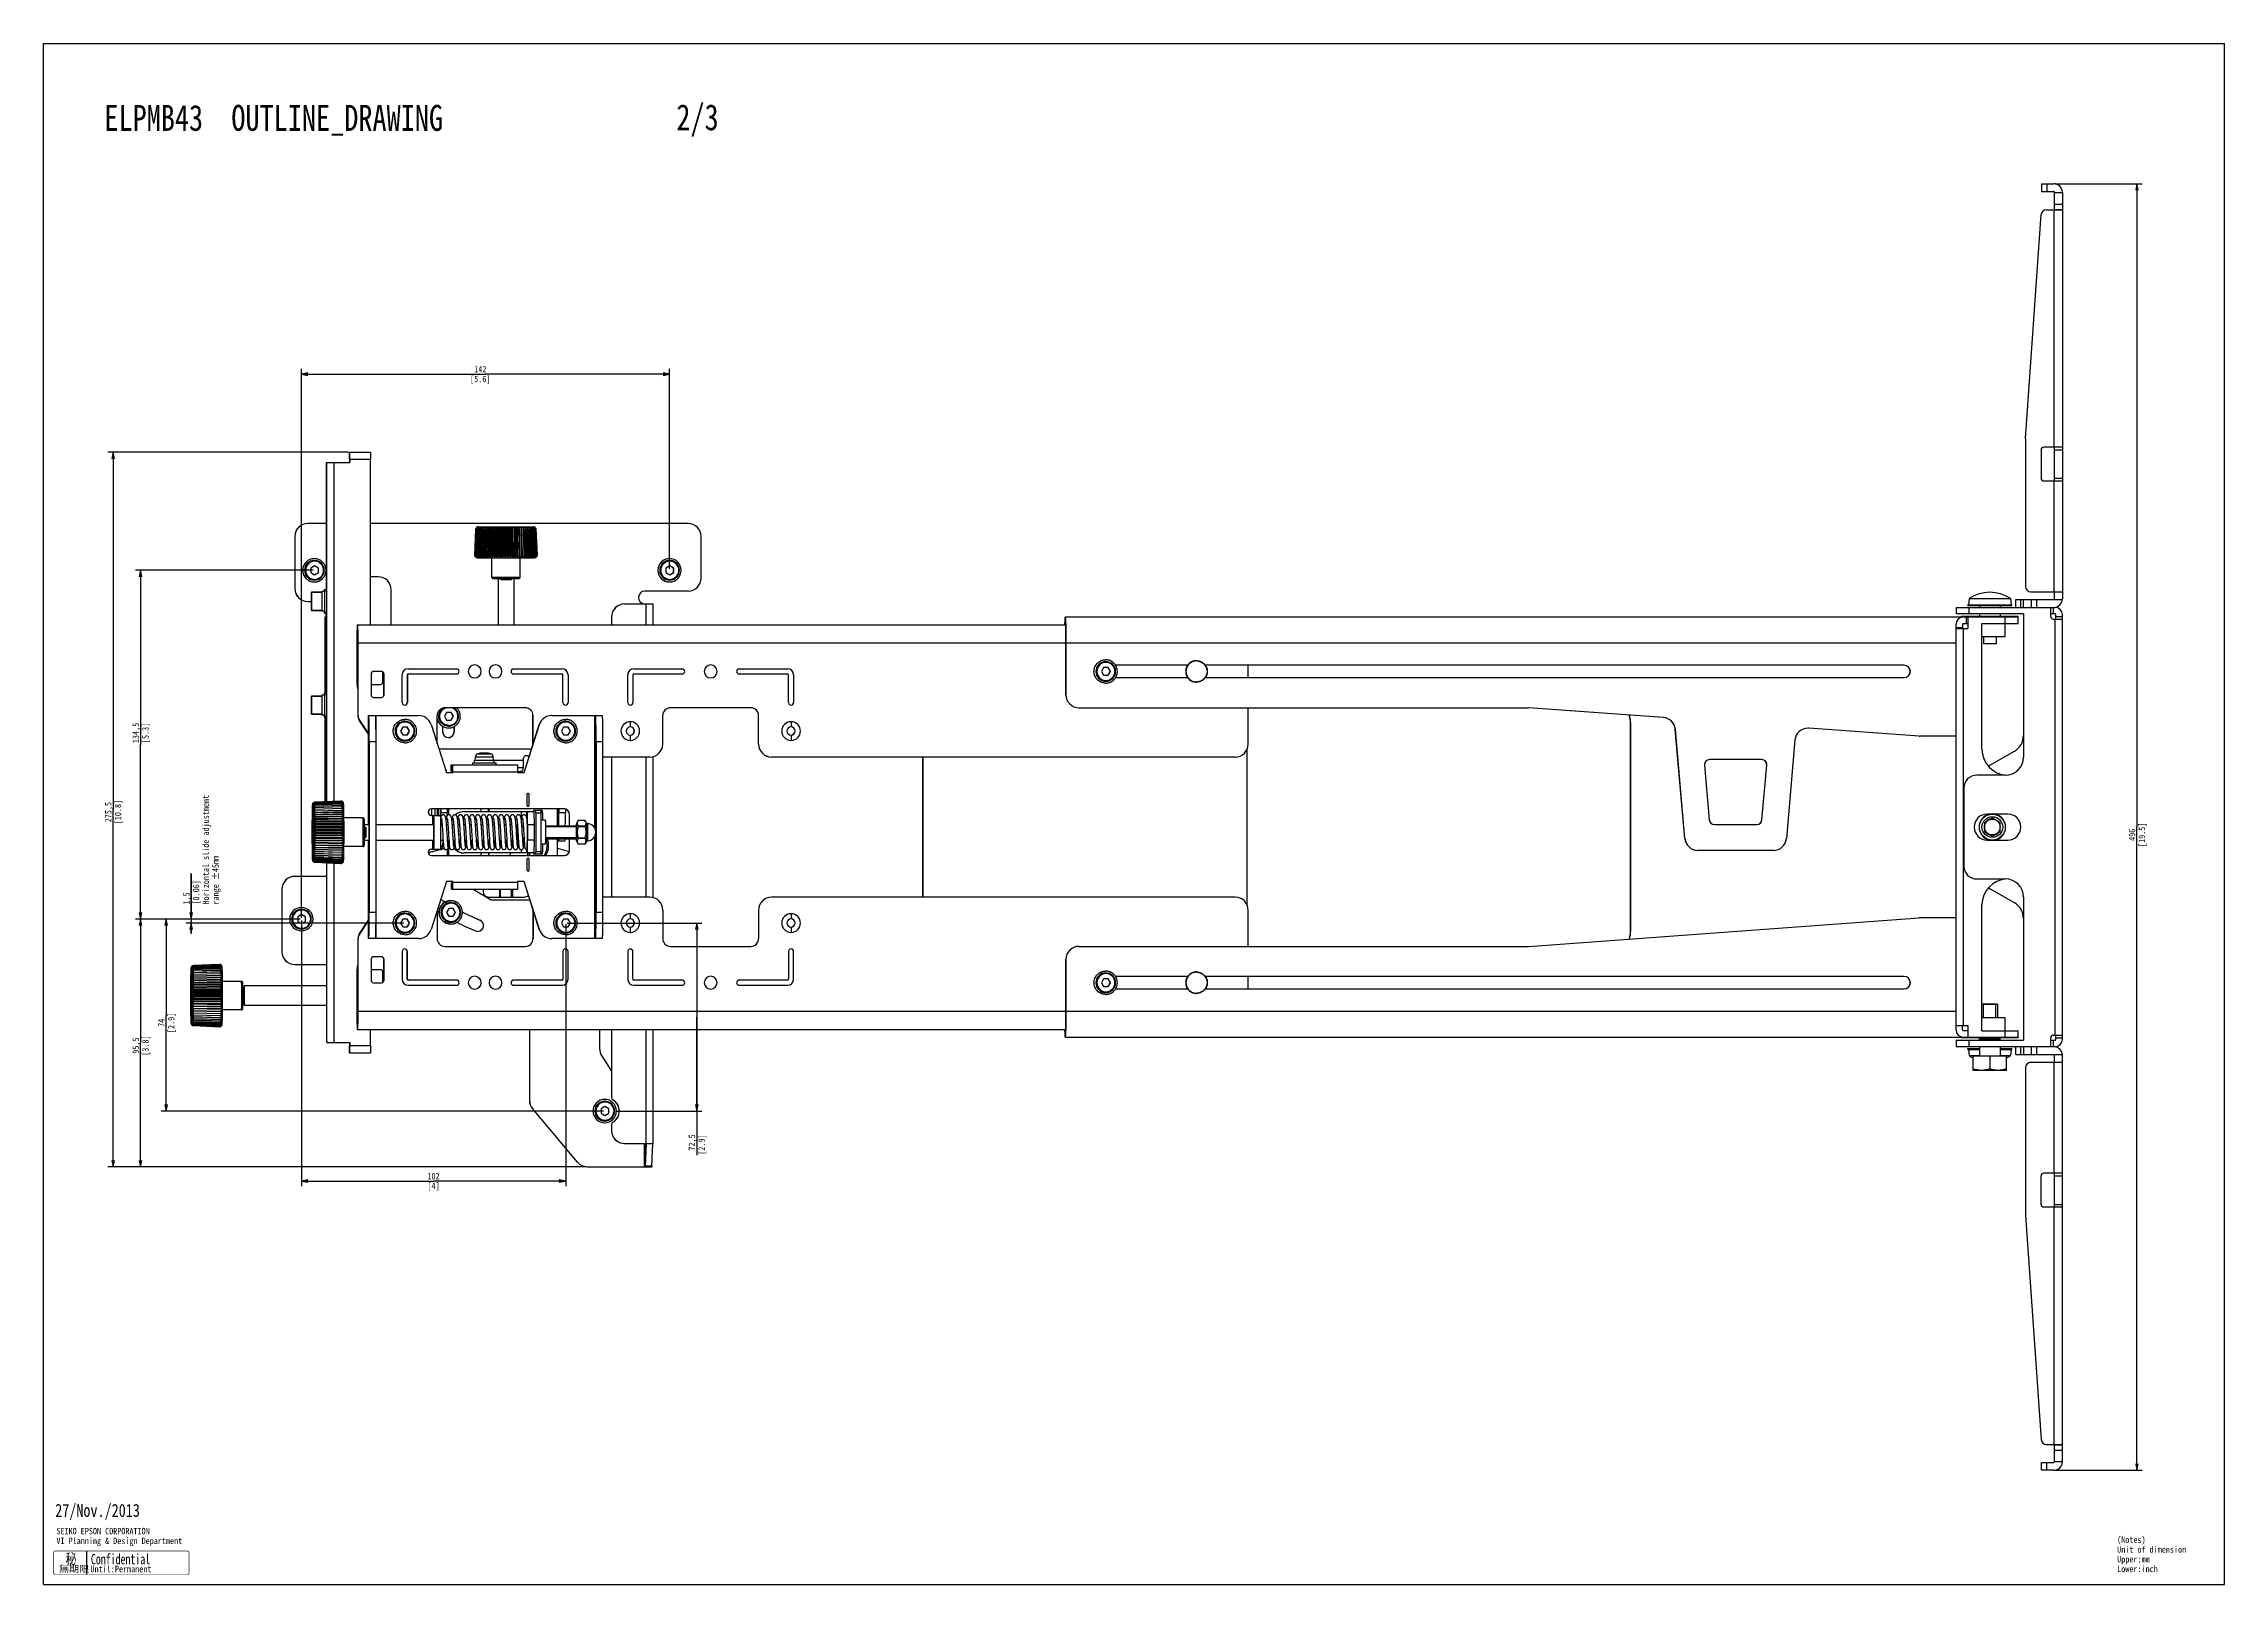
# Model space of a CAD drawing. Header units: millimetres. Extents: x 0 to 841, y 0 to 594.
import ezdxf

# ---------------------------------------------------------------- set-up
doc = ezdxf.new("R2010")
doc.units = ezdxf.units.MM
doc.header["$LTSCALE"] = 46.255
doc.layers.get('0').update_dxf_attribs({"linetype": 'CONTINUOUS'})
for name, color, linetype in [('3_ALL_AXIS', 7, 'CONTINUOUS'), ('7_COSME_THREAD', 7, 'CONTINUOUS'), ('AXIS', 7, 'CONTINUOUS'), ('CURVE', 7, 'CONTINUOUS')]:
    doc.layers.add(name, color=color, linetype=linetype)
doc.styles.get("Standard").update_dxf_attribs({"font": 'txt', "width": 0.8})
doc.styles.add('TEXTSTYLE_2', font='txt', dxfattribs={"width": 0.7})
doc.styles.add('TEXTSTYLE_3', font='txt', dxfattribs={"width": 1.2})
doc.dimstyles.new('DIMSTYLE_1', dxfattribs={"dimtxt": 2.5, "dimasz": 2.5, "dimexe": 2, "dimexo": 0.5, "dimtad": 1, "dimdec": 3, "dimdsep": 46, "dimtxsty": 'STANDARD', "dimblk": 'OPEN', "dimblk1": 'OPEN', "dimblk2": 'OPEN', "dimcen": 0.09, "dimadec": 0, "dimazin": 0, "dimtp": 0.8, "dimtm": 0.8, "dimtfac": 1, "dimtdec": 3, "dimtofl": 0, "dimtmove": 0, "dimatfit": 3, "dimldrblk": 'OPEN', "dimfxl": 1, "dimtolj": 1, "dimarcsym": 0})
doc.dimstyles.new('DIMSTYLE_2', dxfattribs={"dimtxt": 2.5, "dimasz": 2.5, "dimexe": 2, "dimexo": 0.5, "dimtad": 1, "dimdec": 3, "dimdsep": 46, "dimtxsty": 'STANDARD', "dimblk": 'OPEN', "dimblk1": 'OPEN', "dimblk2": 'OPEN', "dimcen": 0.09, "dimadec": 0, "dimazin": 0, "dimtp": 0.5, "dimtm": 0.5, "dimtfac": 1, "dimtdec": 3, "dimtofl": 0, "dimtmove": 0, "dimatfit": 3, "dimldrblk": 'OPEN', "dimfxl": 1, "dimtolj": 1, "dimarcsym": 0})
doc.dimstyles.new('DIMSTYLE_3', dxfattribs={"dimtxt": 2.5, "dimasz": 2.5, "dimexe": 2, "dimexo": 0.5, "dimtad": 1, "dimdec": 3, "dimdsep": 46, "dimtxsty": 'STANDARD', "dimblk": 'OPEN', "dimblk1": 'OPEN', "dimblk2": 'OPEN', "dimcen": 0.09, "dimadec": 0, "dimazin": 0, "dimtp": 0.3, "dimtm": 0.3, "dimtfac": 1, "dimtdec": 3, "dimtofl": 0, "dimtmove": 0, "dimatfit": 3, "dimldrblk": 'OPEN', "dimfxl": 1, "dimtolj": 1, "dimarcsym": 0})
doc.dimstyles.new('DIMSTYLE_4', dxfattribs={"dimtxt": 2.5, "dimasz": 2.5, "dimexe": 2, "dimexo": 0.5, "dimtad": 1, "dimdec": 4, "dimdsep": 46, "dimtxsty": 'STANDARD', "dimblk": 'OPEN', "dimblk1": 'OPEN', "dimblk2": 'OPEN', "dimcen": 0.09, "dimadec": 0, "dimazin": 0, "dimtp": 0.5, "dimtm": 0.5, "dimtfac": 1, "dimtdec": 4, "dimtofl": 0, "dimtmove": 0, "dimatfit": 3, "dimldrblk": 'OPEN', "dimfxl": 1, "dimtolj": 1, "dimarcsym": 0})
doc.dimstyles.new('DIMSTYLE_5', dxfattribs={"dimtxt": 2.5, "dimasz": 2.5, "dimexe": 2, "dimexo": 0.5, "dimtad": 1, "dimdec": 4, "dimdsep": 46, "dimtxsty": 'STANDARD', "dimblk": 'OPEN', "dimblk1": 'OPEN', "dimblk2": 'OPEN', "dimcen": 0.09, "dimadec": 0, "dimazin": 0, "dimtp": 0.1, "dimtm": 0.1, "dimtfac": 1, "dimtdec": 4, "dimtofl": 0, "dimtmove": 0, "dimatfit": 3, "dimldrblk": 'OPEN', "dimfxl": 1, "dimtolj": 1, "dimarcsym": 0})

msp = doc.modelspace()

# ---------------------------------------------------------------- texts
at = {"color": 2, "linetype": 'CONTINUOUS', "attachment_point": 1, "line_spacing_factor": 0.9}
for s, insert, char_height, width in [('ELPMB43  OUTLINE_DRAWING', (23.42239, 570.37951), 10, 192), ('2/3', (244.00368, 570.61733), 10, 24), ('27/Nov./2013', (4.47325, 31.02129), 5, 48), ('SEIKO EPSON CORPORATION\\PVI Planning & Design Department', (4.93867, 21.78413), 2.5, 62), ('(Notes)\\PUnit of dimension\\PUpper:mm\\PLower:inch', (799.66499, 18.46712), 2.5, 34)]:
    msp.add_mtext(s, dxfattribs=dict(at, insert=insert, char_height=char_height, width=width))

# ---------------------------------------------------------------- blocks, each defined once
blk = doc.blocks.new('_OPEN')
at = {"color": 0, "linetype": 'BYBLOCK'}
for p, q in [((0, 0), (-1, 0.2)), ((-1, -0.2), (0, 0)), ((-1, 0), (0, 0))]:
    blk.add_line(p, q, dxfattribs=at)
blk = doc.blocks.new('*D0')
at = {"color": 2, "linetype": 'CONTINUOUS'}
for p, q in [((775.71, 539.97), (809.3, 539.97)), ((807.3, 539.97), (807.3, 291.97)), ((807.3, 43.97), (807.3, 291.97)), ((775.71, 43.97), (809.3, 43.97))]:
    blk.add_line(p, q, dxfattribs=at)
at = {"color": 2, "linetype": 'CONTINUOUS', "xscale": 2.5, "yscale": 2.5, "zscale": 2.5}
for p, rotation in [((807.3, 539.97), 90), ((807.3, 43.97), 270)]:
    blk.add_blockref('_OPEN', p, dxfattribs=dict(at, rotation=rotation))
at = {"color": 2, "linetype": 'CONTINUOUS', "insert": (804.18, 288.97), "char_height": 2.5, "width": 12, "attachment_point": 2, "rotation": 90, "line_spacing_factor": 0.9}
blk.add_mtext('496\\P[19.5]', dxfattribs=at)
blk = doc.blocks.new('*D1')
at = {"color": 2, "linetype": 'CONTINUOUS'}
for p, q in [((99.41, 256.97), (99.41, 468.59)), ((99.41, 466.59), (170.4, 466.59)), ((241.39, 466.59), (170.4, 466.59)), ((241.39, 391.47), (241.39, 468.59))]:
    blk.add_line(p, q, dxfattribs=at)
at = {"color": 2, "linetype": 'CONTINUOUS', "xscale": 2.5, "yscale": 2.5, "zscale": 2.5, "rotation": 180}
blk.add_blockref('_OPEN', (99.41, 466.59), dxfattribs=at)
at = {"color": 2, "linetype": 'CONTINUOUS', "xscale": 2.5, "yscale": 2.5, "zscale": 2.5}
blk.add_blockref('_OPEN', (241.39, 466.59), dxfattribs=at)
at = {"color": 2, "linetype": 'CONTINUOUS', "insert": (168.4, 469.72), "char_height": 2.5, "width": 10, "attachment_point": 2, "line_spacing_factor": 0.9}
blk.add_mtext('142\\P[5.6]', dxfattribs=at)
blk = doc.blocks.new('*D2')
at = {"color": 2, "linetype": 'CONTINUOUS'}
for p, q in [((99.41, 255.97), (99.41, 153.51)), ((201.33, 254.47), (201.33, 153.51)), ((99.41, 155.51), (150.37, 155.51)), ((201.33, 155.51), (150.37, 155.51))]:
    blk.add_line(p, q, dxfattribs=at)
at = {"color": 2, "linetype": 'CONTINUOUS', "xscale": 2.5, "yscale": 2.5, "zscale": 2.5, "rotation": 180}
blk.add_blockref('_OPEN', (99.41, 155.51), dxfattribs=at)
at = {"color": 2, "linetype": 'CONTINUOUS', "xscale": 2.5, "yscale": 2.5, "zscale": 2.5}
blk.add_blockref('_OPEN', (201.33, 155.51), dxfattribs=at)
at = {"color": 2, "linetype": 'CONTINUOUS', "insert": (150.37, 158.63), "char_height": 2.5, "width": 6, "attachment_point": 2, "line_spacing_factor": 0.9}
blk.add_mtext('102\\P[4]', dxfattribs=at)
blk = doc.blocks.new('*D3')
at = {"color": 2, "linetype": 'CONTINUOUS'}
for p, q in [((201.9, 254.97), (253.87, 254.97)), ((251.87, 254.97), (251.87, 218.72)), ((251.87, 182.47), (251.87, 218.72)), ((251.87, 218.72), (251.87, 165.48)), ((220.48, 182.47), (253.87, 182.47))]:
    blk.add_line(p, q, dxfattribs=at)
at = {"color": 2, "linetype": 'CONTINUOUS', "xscale": 2.5, "yscale": 2.5, "zscale": 2.5}
for p, rotation in [((251.87, 254.97), 90), ((251.87, 182.47), 270)]:
    blk.add_blockref('_OPEN', p, dxfattribs=dict(at, rotation=rotation))
at = {"color": 2, "linetype": 'CONTINUOUS', "insert": (248.75, 173.48), "char_height": 2.5, "width": 10, "attachment_point": 3, "rotation": 90, "line_spacing_factor": 0.9}
blk.add_mtext('72,5\\P[2.9]', dxfattribs=at)
blk = doc.blocks.new('*D4')
at = {"color": 2, "linetype": 'CONTINUOUS'}
for p, q in [((98.93, 256.47), (45.31, 256.47)), ((47.31, 256.47), (47.31, 219.47)), ((47.31, 182.47), (47.31, 219.47)), ((215.98, 182.47), (45.31, 182.47))]:
    blk.add_line(p, q, dxfattribs=at)
at = {"color": 2, "linetype": 'CONTINUOUS', "xscale": 2.5, "yscale": 2.5, "zscale": 2.5}
for p, rotation in [((47.31, 256.47), 90), ((47.31, 182.47), 270)]:
    blk.add_blockref('_OPEN', p, dxfattribs=dict(at, rotation=rotation))
at = {"color": 2, "linetype": 'CONTINUOUS', "insert": (44.18, 216.47), "char_height": 2.5, "width": 10, "attachment_point": 2, "rotation": 90, "line_spacing_factor": 0.9}
blk.add_mtext('74\\P[2.9]', dxfattribs=at)
blk = doc.blocks.new('*D5')
at = {"color": 2, "linetype": 'CONTINUOUS'}
for p, q in [((99, 256.47), (35.38, 256.47)), ((37.38, 256.47), (37.38, 208.72)), ((37.38, 160.97), (37.38, 208.72)), ((209.21, 160.97), (35.38, 160.97))]:
    blk.add_line(p, q, dxfattribs=at)
at = {"color": 2, "linetype": 'CONTINUOUS', "xscale": 2.5, "yscale": 2.5, "zscale": 2.5}
for p, rotation in [((37.38, 256.47), 90), ((37.38, 160.97), 270)]:
    blk.add_blockref('_OPEN', p, dxfattribs=dict(at, rotation=rotation))
at = {"color": 2, "linetype": 'CONTINUOUS', "insert": (34.26, 207.72), "char_height": 2.5, "width": 10, "attachment_point": 2, "rotation": 90, "line_spacing_factor": 0.9}
blk.add_mtext('95,5\\P[3.8]', dxfattribs=at)
blk = doc.blocks.new('*D6')
at = {"color": 2, "linetype": 'CONTINUOUS'}
for p, q in [((104, 390.97), (35.38, 390.97)), ((37.38, 390.97), (37.38, 323.72)), ((37.38, 256.47), (37.38, 323.72)), ((99, 256.47), (35.38, 256.47))]:
    blk.add_line(p, q, dxfattribs=at)
at = {"color": 2, "linetype": 'CONTINUOUS', "xscale": 2.5, "yscale": 2.5, "zscale": 2.5}
for p, rotation in [((37.38, 390.97), 90), ((37.38, 256.47), 270)]:
    blk.add_blockref('_OPEN', p, dxfattribs=dict(at, rotation=rotation))
at = {"color": 2, "linetype": 'CONTINUOUS', "insert": (34.25, 328.25), "char_height": 2.5, "width": 10, "attachment_point": 2, "rotation": 90, "line_spacing_factor": 0.9}
blk.add_mtext('134,5\\P[5.3]', dxfattribs=at)
blk = doc.blocks.new('*D7')
at = {"color": 2, "linetype": 'CONTINUOUS'}
for p, q in [((117.52, 436.47), (24.79, 436.47)), ((26.79, 436.47), (26.79, 298.72)), ((26.79, 160.97), (26.79, 298.72)), ((209.21, 160.97), (24.79, 160.97))]:
    blk.add_line(p, q, dxfattribs=at)
at = {"color": 2, "linetype": 'CONTINUOUS', "xscale": 2.5, "yscale": 2.5, "zscale": 2.5}
for p, rotation in [((26.79, 436.47), 90), ((26.79, 160.97), 270)]:
    blk.add_blockref('_OPEN', p, dxfattribs=dict(at, rotation=rotation))
at = {"color": 2, "linetype": 'CONTINUOUS', "insert": (23.66, 297.72), "char_height": 2.5, "width": 12, "attachment_point": 2, "rotation": 90, "line_spacing_factor": 0.9}
blk.add_mtext('275,5\\P[10.8]', dxfattribs=at)
blk = doc.blocks.new('*D8')
at = {"color": 2, "linetype": 'CONTINUOUS'}
for p, q in [((56.92, 256.47), (56.92, 274.11)), ((56.92, 274.11), (56.92, 255.72)), ((99, 256.47), (54.92, 256.47)), ((138.91, 254.97), (54.92, 254.97)), ((56.92, 250.97), (56.92, 255.72)), ((56.92, 254.97), (56.92, 250.97))]:
    blk.add_line(p, q, dxfattribs=at)
at = {"color": 2, "linetype": 'CONTINUOUS', "xscale": 2.5, "yscale": 2.5, "zscale": 2.5}
for p, rotation in [((56.92, 256.47), 270), ((56.92, 254.97), 90)]:
    blk.add_blockref('_OPEN', p, dxfattribs=dict(at, rotation=rotation))
at = {"color": 2, "linetype": 'CONTINUOUS', "insert": (53.79, 262.11), "char_height": 2.5, "width": 54, "attachment_point": 1, "rotation": 90, "line_spacing_factor": 0.9}
blk.add_mtext('1,5\\P[0.06]\\PHorizontal slide adjustment\\Prange ±45mm', dxfattribs=at)
blk = doc.blocks.new('SYMBOL_4_BL0', base_point=(29.95, 8.32))
at = {"color": 1, "linetype": 'CONTINUOUS'}
blk.add_line((16.72, 3.81), (16.72, 12.82), dxfattribs=at)
at = {"color": 1, "linetype": 'CONTINUOUS', "const_width": 0.25}
for points in [[(4.36, 12.82, 0.414214), (3.86, 12.32)], [(56.05, 12.32, 0.414214), (55.55, 12.82)], [(3.86, 4.31, 0.414214), (4.36, 3.81)], [(55.55, 3.81, 0.414214), (56.05, 4.31)]]:
    blk.add_lwpolyline(points, format="xyb", dxfattribs=at)
for points in [[(3.86, 4.31), (3.86, 12.32)], [(4.36, 12.82), (55.55, 12.82)], [(56.05, 12.32), (56.05, 4.31)], [(55.55, 3.81), (4.36, 3.81)]]:
    blk.add_lwpolyline(points, dxfattribs=at)
at = {"color": 1, "linetype": 'CONTINUOUS', "width": 0.8}
for s, height, p in [('秘', 4, (8.52, 7.85)), ('Until:Permanent', 2.5, (18.1, 4.68))]:
    blk.add_text(s, height=height, dxfattribs=at).set_placement(p)
at = {"color": 1, "linetype": 'CONTINUOUS'}
for s, height, style, width, p in [('Confidential', 4, 'TEXTSTYLE_2', 0.7, (18.23, 7.75)), ('無期限', 2.5, 'TEXTSTYLE_3', 1.2, (5.92, 4.74))]:
    blk.add_text(s, height=height, dxfattribs=dict(at, style=style, width=width)).set_placement(p)

# ---------------------------------------------------------------- dimensions: what is measured, and where the dimension line sits
at = {"color": 2, "linetype": 'CONTINUOUS'}
for base, p1, p2, angle, dimstyle, picture, middle in [((807.30483, 43.96521), (775.21219, 539.96521), (775.21219, 43.96521), 270, 'DIMSTYLE_1', '*D0', (807.30483, 291.96521)), ((99.41025, 466.5912), (241.38863, 390.96521), (99.41025, 256.46521), 180, 'DIMSTYLE_2', '*D1', (170.39944, 466.5912)), ((26.7876, 436.46521), (209.71103, 160.96521), (118.0166, 436.46521), 90, 'DIMSTYLE_2', '*D7', (26.7876, 298.71521)), ((37.37719, 390.96521), (99.49752, 256.46521), (104.49675, 390.96521), 90, 'DIMSTYLE_4', '*D6', (37.37719, 328.25398)), ((37.38055, 256.46521), (209.71103, 160.96521), (99.49752, 256.46521), 90, 'DIMSTYLE_3', '*D5', (37.38055, 208.71521)), ((47.30554, 256.46521), (216.4797, 182.46521), (99.42771, 256.46521), 90, 'DIMSTYLE_3', '*D4', (47.30554, 219.46521)), ((99.41025, 155.50584), (201.33477, 254.96521), (99.41025, 256.46521), 180, 'DIMSTYLE_3', '*D2', (150.37251, 155.50584)), ((251.87368, 254.96521), (219.97916, 182.46521), (201.40458, 254.96521), 90, 'DIMSTYLE_3', '*D3', (251.87368, 170.47897))]:
    dim = msp.add_linear_dim(base=base, p1=p1, p2=p2, angle=angle, dimstyle=dimstyle, dxfattribs=at)
    dim.commit()
    dim.dimension.update_dxf_attribs({"geometry": picture, "text_midpoint": middle, "dimtype": 160})
dim = msp.add_linear_dim(base=(56.91985, 254.96521), p1=(99.49752, 256.46521), p2=(139.41402, 254.96521), angle=270, text='<>\\PHorizontal slide adjustment\\Prange ±45mm', dimstyle='DIMSTYLE_5', dxfattribs=at)
dim.commit()
dim.dimension.update_dxf_attribs({"geometry": '*D8', "text_midpoint": (56.91985, 289.11385), "dimtype": 160})

# ---------------------------------------------------------------- linework, layer by layer
at = {"color": 7, "linetype": 'CONTINUOUS'}
for p, q in [((0, 0), (0, 594)), ((0, 594), (841, 594)), ((841, 0), (841, 594)), ((770.51219, 539.96521), (775.21219, 539.96521)), ((770.51219, 539.96521), (770.51219, 536.96521)), ((772.51219, 539.96521), (772.51219, 536.96521)), ((770.51219, 536.96521), (775.21219, 536.96521)), ((772.37668, 529.96521), (778.51219, 529.96521)), ((775.21219, 529.96521), (775.21219, 438.41521)), ((775.51219, 529.96521), (775.51219, 536.66521)), ((775.51219, 536.54502), (778.51219, 536.54502)), ((775.51219, 532.16025), (778.51219, 532.16025)), ((775.51219, 530.08045), (778.51219, 530.08045)), ((778.51219, 536.66521), (778.51219, 379.96521)), ((764.3171, 441.73516), (770.38159, 528.10529)), ((764.31219, 441.59508), (764.31219, 384.66521)), ((770.31219, 437.41521), (770.31219, 426.41521)), ((778.51219, 438.41521), (771.31219, 438.41521)), ((775.51219, 425.41521), (775.51219, 438.41521)), ((775.51219, 437.41521), (778.51219, 437.41521)), ((109.01375, 432.46521), (118.06547, 432.46521)), ((109.21794, 301.7336), (109.21794, 432.46521)), ((112.06638, 301.85798), (112.06638, 432.46521)), ((117.98678, 433.96521), (117.98678, 436.46521)), ((117.98678, 436.46521), (126.01538, 436.46521)), ((118.0166, 433.96521), (117.98693, 433.96521)), ((118.02184, 433.66521), (118.02184, 432.46521)), ((118.06547, 433.66521), (118.06547, 432.46521)), ((126.06425, 433.66521), (118.06547, 433.66521)), ((126.06425, 369.96521), (126.06425, 433.66521)), ((108.92649, 427.46521), (108.92649, 383.46521)), ((109.01375, 424.86521), (109.01375, 383.46521)), ((109.01375, 424.86521), (109.10101, 424.86521)), ((109.10101, 382.70615), (109.10101, 424.86521)), ((771.31219, 425.41521), (778.51219, 425.41521)), ((775.21219, 425.41521), (775.21219, 382.66521)), ((775.51219, 426.41521), (778.51219, 426.41521)), ((96.85304, 403.96521), (96.85304, 383.96521)), ((96.89667, 403.96521), (96.85304, 403.96521)), ((96.89667, 403.96521), (96.89667, 383.96521)), ((108.92649, 408.96521), (101.89591, 408.96521)), ((248.57357, 408.96521), (126.06425, 408.96521)), ((166.29071, 396.80883), (166.72747, 406.80883)), ((166.72968, 406.80883), (166.29357, 396.80883)), ((166.34751, 396.80883), (166.78359, 406.80883)), ((166.79678, 406.80883), (166.36463, 396.80883)), ((166.49524, 396.80883), (166.9273, 406.80883)), ((166.95139, 406.80883), (166.52649, 396.80883)), ((166.72747, 406.80883), (166.72968, 406.80883)), ((166.73276, 396.80883), (167.15753, 406.80883)), ((167.19232, 406.80883), (166.7779, 396.80883)), ((166.78359, 406.80883), (166.79678, 406.80883)), ((166.9273, 406.80883), (166.95139, 406.80883)), ((167.05828, 396.80883), (167.47251, 406.80883)), ((167.51775, 406.80883), (167.11697, 396.80883)), ((167.15753, 406.80883), (167.19232, 406.80883)), ((167.46931, 396.80883), (167.86986, 406.80883)), ((167.47251, 406.80883), (167.51775, 406.80883)), ((167.9252, 406.80883), (167.5411, 396.80883)), ((167.7257, 407.76521), (188.86324, 407.76521)), ((167.86986, 406.80883), (167.9252, 406.80883)), ((167.96273, 396.80883), (168.34654, 406.80883)), ((168.41156, 406.80883), (168.04707, 396.80883)), ((168.34654, 406.80883), (168.41156, 406.80883)), ((168.53477, 396.80883), (168.89894, 406.80883)), ((168.97314, 406.80883), (168.63103, 396.80883)), ((168.89894, 406.80883), (168.97314, 406.80883)), ((169.1811, 396.80883), (169.52284, 406.80883)), ((169.60566, 406.80883), (169.28854, 396.80883)), ((169.52284, 406.80883), (169.60566, 406.80883)), ((169.89678, 396.80883), (170.2135, 406.80883)), ((170.30431, 406.80883), (170.01458, 396.80883)), ((170.2135, 406.80883), (170.30431, 406.80883)), ((170.6138, 395.95487), (170.95138, 407.62353)), ((170.67637, 396.80883), (170.96565, 406.80883)), ((171.06376, 406.80883), (170.80364, 396.80883)), ((170.96565, 406.80883), (171.06376, 406.80883)), ((171.39967, 395.95487), (171.70271, 407.62353)), ((171.51395, 396.80883), (171.77359, 406.80883)), ((171.87825, 406.80883), (171.64971, 396.80883)), ((171.77359, 406.80883), (171.87825, 406.80883)), ((172.238, 395.95487), (172.5042, 407.62353)), ((172.40312, 396.80883), (172.63115, 406.80883)), ((172.74156, 406.80883), (172.54635, 396.80883)), ((172.63115, 406.80883), (172.74156, 406.80883)), ((173.12243, 395.95487), (173.34975, 407.62353)), ((173.33714, 396.80883), (173.53182, 406.80883)), ((173.64714, 406.80883), (173.48674, 396.80883)), ((173.53182, 406.80883), (173.64714, 406.80883)), ((174.04622, 395.95487), (174.23294, 407.62353)), ((174.30888, 396.80883), (174.46873, 406.80883)), ((174.58809, 406.80883), (174.46372, 396.80883)), ((174.46873, 406.80883), (174.58809, 406.80883)), ((175.00234, 395.95487), (175.14704, 407.62353)), ((175.31095, 396.80883), (175.43475, 406.80883)), ((175.43475, 406.80883), (175.55724, 406.80883)), ((175.55724, 406.80883), (175.46985, 396.80883)), ((175.98352, 395.95487), (176.08509, 407.62353)), ((176.33573, 396.80883), (176.42255, 406.80883)), ((176.42255, 406.80883), (176.54723, 406.80883)), ((176.54723, 406.80883), (176.49748, 396.80883)), ((176.98229, 395.95487), (177.03996, 407.62353)), ((177.37542, 396.80883), (177.42458, 406.80883)), ((177.42458, 406.80883), (177.55051, 406.80883)), ((177.55051, 406.80883), (177.53878, 396.80883)), ((177.99104, 395.95487), (178.00438, 407.62353)), ((178.4221, 396.80883), (178.43324, 406.80883)), ((178.43324, 406.80883), (178.55946, 406.80883)), ((178.55946, 406.80883), (178.58584, 396.80883)), ((179.0021, 395.95487), (178.971, 407.62353)), ((179.44084, 406.80883), (179.56639, 406.80883)), ((179.46781, 396.80883), (179.44084, 406.80883)), ((179.56639, 406.80883), (179.63068, 396.80883)), ((180.00778, 395.95487), (179.93248, 407.62353)), ((180.43972, 406.80883), (180.56364, 406.80883)), ((180.50459, 396.80883), (180.43972, 406.80883)), ((180.56364, 406.80883), (180.66535, 396.80883)), ((181.00042, 395.95487), (180.88148, 407.62353)), ((181.42227, 406.80883), (181.54362, 406.80883)), ((181.52455, 396.80883), (181.42227, 406.80883)), ((181.54362, 406.80883), (181.68197, 396.80883)), ((181.97246, 395.95487), (181.8108, 407.62353)), ((182.38102, 406.80883), (182.49887, 406.80883)), ((182.51993, 396.80883), (182.38102, 406.80883)), ((182.49887, 406.80883), (182.67282, 396.80883)), ((182.91651, 395.95487), (182.71336, 407.62353)), ((183.30866, 406.80883), (183.42212, 406.80883)), ((183.48315, 396.80883), (183.30866, 406.80883)), ((183.42212, 406.80883), (183.63034, 396.80883)), ((183.82538, 395.95487), (183.58229, 407.62353)), ((184.19815, 406.80883), (184.30635, 406.80883)), ((184.40688, 396.80883), (184.19815, 406.80883)), ((184.30635, 406.80883), (184.54725, 396.80883)), ((184.69217, 395.95487), (184.41097, 407.62353)), ((185.0427, 406.80883), (185.14483, 406.80883)), ((185.28409, 396.80883), (185.0427, 406.80883)), ((185.14483, 406.80883), (185.41658, 396.80883)), ((185.51026, 395.95487), (185.19311, 407.62353)), ((185.83589, 406.80883), (185.93117, 406.80883)), ((186.10811, 396.80883), (185.83589, 406.80883)), ((186.27343, 395.95487), (185.92274, 407.62353)), ((185.93117, 406.80883), (186.2317, 396.80883)), ((186.57169, 406.80883), (186.65939, 406.80883)), ((186.87265, 396.80883), (186.57169, 406.80883)), ((186.65939, 406.80883), (186.98641, 396.80883)), ((187.2445, 406.80883), (187.32394, 406.80883)), ((187.57192, 396.80883), (187.2445, 406.80883)), ((187.32394, 406.80883), (187.67498, 396.80883)), ((187.84919, 406.80883), (187.91978, 406.80883)), ((188.20058, 396.80883), (187.84919, 406.80883)), ((187.91978, 406.80883), (188.29215, 396.80883)), ((188.38116, 406.80883), (188.44237, 406.80883)), ((188.75384, 396.80883), (188.38116, 406.80883)), ((188.44237, 406.80883), (188.83324, 396.80883)), ((188.83637, 406.80883), (188.88772, 406.80883)), ((189.2275, 396.80883), (188.83637, 406.80883)), ((188.88772, 406.80883), (189.29411, 396.80883)), ((189.21135, 406.80883), (189.25245, 406.80883)), ((189.61796, 396.80883), (189.21135, 406.80883)), ((189.25245, 406.80883), (189.67128, 396.80883)), ((189.50324, 406.80883), (189.53378, 406.80883)), ((189.92224, 396.80883), (189.50324, 406.80883)), ((189.53378, 406.80883), (189.96186, 396.80883)), ((189.70983, 406.80883), (189.72958, 406.80883)), ((190.13802, 396.80883), (189.70983, 406.80883)), ((189.72958, 406.80883), (190.16364, 396.80883)), ((189.82954, 406.80883), (189.83835, 406.80883)), ((190.26367, 396.80883), (189.82954, 406.80883)), ((189.83835, 406.80883), (190.27509, 396.80883)), ((190.29822, 396.80883), (189.86146, 406.80883)), ((253.57281, 387.96521), (253.57281, 403.96521)), ((166.29071, 396.80883), (166.29357, 396.80883)), ((166.34751, 396.80883), (166.36463, 396.80883)), ((166.49524, 396.80883), (166.52649, 396.80883)), ((166.73276, 396.80883), (166.7779, 396.80883)), ((167.05828, 396.80883), (167.11697, 396.80883)), ((167.28909, 395.76521), (189.29959, 395.76521)), ((167.46931, 396.80883), (167.5411, 396.80883)), ((167.96273, 396.80883), (168.04707, 396.80883)), ((168.53477, 396.80883), (168.63103, 396.80883)), ((169.1811, 396.80883), (169.28854, 396.80883)), ((169.89678, 396.80883), (170.01458, 396.80883)), ((170.67637, 396.80883), (170.80364, 396.80883)), ((171.51395, 396.80883), (171.64971, 396.80883)), ((172.40312, 396.80883), (172.54635, 396.80883)), ((173.33714, 396.80883), (173.48674, 396.80883)), ((174.30888, 396.80883), (174.46372, 396.80883)), ((175.31095, 396.80883), (175.46985, 396.80883)), ((176.33573, 396.80883), (176.49748, 396.80883)), ((177.37542, 396.80883), (177.53878, 396.80883)), ((178.4221, 396.80883), (178.58584, 396.80883)), ((179.46781, 396.80883), (179.63068, 396.80883)), ((180.50459, 396.80883), (180.66535, 396.80883)), ((181.52455, 396.80883), (181.68197, 396.80883)), ((182.51993, 396.80883), (182.67282, 396.80883)), ((183.48315, 396.80883), (183.63034, 396.80883)), ((184.40688, 396.80883), (184.54725, 396.80883)), ((185.28409, 396.80883), (185.41658, 396.80883)), ((186.10811, 396.80883), (186.2317, 396.80883)), ((186.87265, 396.80883), (186.98641, 396.80883)), ((187.57192, 396.80883), (187.67498, 396.80883)), ((188.20058, 396.80883), (188.29215, 396.80883)), ((188.75384, 396.80883), (188.83324, 396.80883)), ((189.2275, 396.80883), (189.29411, 396.80883)), ((189.61796, 396.80883), (189.67128, 396.80883)), ((189.92224, 396.80883), (189.96186, 396.80883)), ((190.13802, 396.80883), (190.16364, 396.80883)), ((190.26367, 396.80883), (190.27509, 396.80883)), ((104.49675, 392.69726), (102.99698, 391.83123)), ((102.99698, 391.83123), (102.99698, 390.09918)), ((102.99698, 390.09918), (104.49675, 389.23316)), ((105.95813, 391.83123), (104.47756, 392.68617)), ((104.47756, 389.24424), (105.95813, 390.09918)), ((105.99653, 391.83123), (104.49675, 392.69726)), ((104.49675, 389.23316), (105.99653, 390.09918)), ((105.95813, 390.09918), (105.95813, 391.83123)), ((105.99653, 391.83123), (105.95813, 391.83123)), ((105.99653, 390.09918), (105.95813, 390.09918)), ((105.99653, 390.09918), (105.99653, 391.83123)), ((129.02016, 388.46521), (126.06425, 388.46521)), ((172.79447, 388.26521), (183.79447, 388.26521)), ((173.29448, 387.76521), (183.29446, 387.76521)), ((176.34972, 387.76521), (176.34972, 387.26521)), ((180.31775, 387.26521), (176.34972, 387.26521)), ((180.31775, 387.76521), (180.31775, 387.26521)), ((241.47589, 392.69726), (239.97612, 391.83123)), ((239.97612, 391.83123), (239.97612, 390.09918)), ((239.97612, 390.09918), (241.47589, 389.23316)), ((242.93726, 391.83123), (241.45669, 392.68617)), ((241.45669, 389.24424), (242.93726, 390.09918)), ((242.97566, 391.83123), (241.47589, 392.69726)), ((241.47589, 389.23316), (242.97566, 390.09918)), ((242.93726, 390.09918), (242.93726, 391.83123)), ((242.97566, 391.83123), (242.93726, 391.83123)), ((242.97566, 390.09918), (242.93726, 390.09918)), ((242.97566, 390.09918), (242.97566, 391.83123)), ((96.89667, 383.96521), (96.85304, 383.96521)), ((101.89591, 378.96521), (103.19718, 378.96521)), ((103.24315, 380.46521), (103.22803, 378.96521)), ((103.22803, 378.96521), (103.24315, 377.46521)), ((103.22803, 378.96521), (103.28849, 378.96521)), ((103.27338, 380.46521), (103.24315, 380.46521)), ((107.25765, 382.46521), (103.25826, 382.46521)), ((103.28849, 378.96521), (103.27338, 380.46521)), ((103.27338, 377.46521), (103.28849, 378.96521)), ((108.2575, 382.76521), (107.25765, 382.76521)), ((109.05738, 383.46521), (108.2575, 383.46521)), ((134.0194, 369.96521), (134.0194, 383.46521)), ((248.57357, 382.96521), (231.87611, 382.96521)), ((760.51219, 379.66521), (775.21219, 379.66521)), ((760.51219, 376.66521), (760.51219, 379.66521)), ((762.51219, 376.66521), (762.51219, 379.66521)), ((763.51219, 376.66521), (763.51219, 379.66521)), ((766.31219, 382.66521), (778.49852, 382.66521)), ((766.51219, 379.66521), (766.51219, 376.66521)), ((768.51219, 379.66521), (768.51219, 376.66521)), ((775.51219, 379.66521), (775.51219, 382.65017)), ((775.51219, 379.66521), (778.49852, 379.66521)), ((103.24315, 377.46521), (103.27338, 377.46521)), ((107.25765, 375.46521), (103.25826, 375.46521)), ((108.2575, 375.16521), (107.25765, 375.16521)), ((109.05738, 374.46521), (108.2575, 374.46521)), ((108.5997, 343.46521), (108.5997, 372.96521)), ((108.5997, 372.96521), (108.80432, 372.96521)), ((108.60013, 343.46521), (108.60013, 372.96521)), ((109.01375, 374.46521), (109.01375, 343.46521)), ((109.10101, 342.70615), (109.10101, 375.22427)), ((219.00645, 372.96521), (219.00645, 369.96521)), ((219.05009, 372.96521), (219.00645, 372.96521)), ((219.05009, 372.96521), (219.05009, 369.96521)), ((224.04932, 377.96521), (234.99921, 377.96521)), ((231.57616, 377.96521), (231.57616, 377.98327)), ((232.24807, 377.96521), (232.24807, 369.96521)), ((234.99921, 377.96521), (234.99921, 369.96521)), ((393.91619, 370.96521), (394.09944, 370.96521)), ((393.92491, 372.96521), (761.51219, 372.96521)), ((737.51219, 376.66521), (775.71219, 376.66521)), ((737.51219, 376.66521), (737.51219, 374.16521)), ((763.51219, 374.16521), (737.51219, 374.16521)), ((737.51219, 213.76521), (737.51219, 370.16521)), ((739.51219, 373.26521), (761.51219, 373.26521)), ((739.51219, 373.26521), (739.51219, 372.96521)), ((740.01219, 370.16521), (740.01219, 368.46521)), ((740.31219, 370.46521), (742.01219, 370.46521)), ((741.51219, 370.46521), (741.51219, 372.96521)), ((742.01219, 372.96521), (742.01219, 368.46521)), ((742.51219, 376.66521), (742.51219, 374.16521)), ((744.51219, 373.26521), (744.51219, 372.96521)), ((747.51219, 370.46521), (761.51219, 370.46521)), ((747.51219, 321.96521), (747.51219, 370.46521)), ((756.51219, 365.46521), (756.51219, 373.26521)), ((761.51219, 370.46521), (761.51219, 373.26521)), ((763.51219, 374.16521), (763.51219, 318.96521)), ((774.01219, 373.16521), (774.01219, 376.66521)), ((775.71219, 374.16521), (774.01219, 374.16521)), ((775.01219, 376.66521), (775.01219, 374.16521)), ((775.01219, 372.16521), (778.51219, 372.16521)), ((775.71219, 211.76521), (775.71219, 372.16521)), ((776.01219, 372.16521), (776.01219, 373.86521)), ((776.01219, 373.16521), (778.51219, 373.16521)), ((778.51219, 210.06521), (778.51219, 373.86521)), ((120.85305, 362.96521), (120.85305, 346.96521)), ((120.88796, 346.96521), (120.88796, 362.96521)), ((121.237, 362.96521), (120.88796, 362.96521)), ((120.97522, 369.96521), (394.15741, 369.96521)), ((120.97522, 367.96521), (121.14974, 367.96521)), ((121.237, 362.96521), (121.237, 334.87354)), ((121.27191, 334.87354), (121.27191, 362.96521)), ((121.27191, 362.96521), (394.23033, 362.96521)), ((394.23033, 363.46521), (394.23033, 342.96521)), ((394.26524, 342.96521), (394.26524, 362.96521)), ((394.26524, 362.96521), (737.51219, 362.96521)), ((737.51219, 368.96521), (740.01219, 368.96521)), ((737.51219, 368.46521), (742.01219, 368.46521)), ((740.31219, 368.46521), (740.31219, 215.46521)), ((747.51219, 365.46521), (756.51217, 365.46521)), ((108.77814, 359.46521), (108.77814, 358.46521)), ((108.77814, 359.46521), (108.95267, 359.46521)), ((108.77814, 358.46521), (108.95267, 358.46521)), ((108.94394, 359.96521), (108.78687, 359.96521)), ((108.78687, 357.96521), (108.94394, 357.96521)), ((108.95267, 358.46521), (108.95267, 359.46521)), ((408.79824, 353.46521), (407.93234, 351.96521)), ((410.53002, 353.46521), (408.79824, 353.46521)), ((411.35752, 351.96521), (410.49163, 353.46521)), ((411.39592, 351.96521), (410.53002, 353.46521)), ((441.20817, 354.36521), (413.38271, 354.36521)), ((717.516, 354.36521), (447.97679, 354.36521)), ((464.51962, 349.56521), (464.51962, 354.36521)), ((120.85305, 346.96521), (120.88796, 346.96521)), ((126.27115, 350.96521), (126.27115, 342.96521)), ((126.88704, 346.96521), (129.88659, 346.96521)), ((130.27054, 351.96521), (127.271, 351.96521)), ((130.85153, 347.96521), (130.85153, 351.75287)), ((130.88643, 347.96521), (130.85153, 347.96521)), ((130.88643, 347.96521), (130.88643, 351.72427)), ((131.23548, 342.96521), (131.23548, 350.96521)), ((131.27039, 350.96521), (131.23548, 350.96521)), ((131.27039, 342.96521), (131.27039, 350.96521)), ((138.26932, 339.96521), (138.26932, 350.66521)), ((140.26029, 350.66521), (140.26029, 339.96521)), ((140.26902, 350.66521), (140.26029, 350.66521)), ((140.26902, 350.66521), (140.26902, 339.96521)), ((140.56897, 352.96521), (159.26612, 352.96521)), ((159.26612, 350.96521), (140.56897, 350.96521)), ((181.26277, 352.96521), (199.95992, 352.96521)), ((199.95992, 350.96521), (181.26277, 350.96521)), ((200.25988, 339.96521), (200.25988, 350.66521)), ((202.25085, 350.66521), (202.25085, 339.96521)), ((202.25085, 350.66521), (202.25957, 350.66521)), ((202.25957, 350.66521), (202.25957, 339.96521)), ((225.25607, 339.96521), (225.25607, 350.66521)), ((227.24704, 350.66521), (227.24704, 339.96521)), ((227.25577, 350.66521), (227.24704, 350.66521)), ((227.25577, 350.66521), (227.25577, 339.96521)), ((227.55572, 352.96521), (246.25287, 352.96521)), ((246.25287, 350.96521), (227.55572, 350.96521)), ((268.24952, 352.96521), (286.94667, 352.96521)), ((286.94667, 350.96521), (268.24952, 350.96521)), ((287.24663, 339.96521), (287.24663, 350.66521)), ((289.2376, 350.66521), (289.2376, 339.96521)), ((289.2376, 350.66521), (289.24632, 350.66521)), ((289.24632, 350.66521), (289.24632, 339.96521)), ((407.93234, 351.96521), (408.79824, 350.46521)), ((408.79824, 350.46521), (410.53002, 350.46521)), ((410.49163, 350.46521), (411.35752, 351.96521)), ((410.53002, 350.46521), (411.39592, 351.96521)), ((411.39592, 351.96521), (411.35752, 351.96521)), ((413.38271, 349.56521), (441.20817, 349.56521)), ((447.97679, 349.56521), (717.516, 349.56521)), ((103.24315, 340.46521), (103.22803, 338.96521)), ((103.22803, 338.96521), (103.24315, 337.46521)), ((103.22803, 338.96521), (103.28849, 338.96521)), ((103.27338, 340.46521), (103.24315, 340.46521)), ((103.24315, 337.46521), (103.27338, 337.46521)), ((107.25765, 342.46521), (103.25826, 342.46521)), ((103.28849, 338.96521), (103.27338, 340.46521)), ((103.27338, 337.46521), (103.28849, 338.96521)), ((108.2575, 342.76521), (107.25765, 342.76521)), ((109.05738, 343.46521), (108.2575, 343.46521)), ((127.271, 341.96521), (130.27054, 341.96521)), ((131.27039, 342.96521), (131.23548, 342.96521)), ((140.26902, 339.96521), (140.26029, 339.96521)), ((185.76209, 337.96521), (154.76681, 337.96521)), ((202.25957, 339.96521), (202.25085, 339.96521)), ((227.25577, 339.96521), (227.24704, 339.96521)), ((272.74884, 337.96521), (241.75356, 337.96521)), ((289.24632, 339.96521), (289.2376, 339.96521)), ((394.23033, 342.96521), (394.26524, 342.96521)), ((399.26447, 337.96521), (572.42897, 337.96521)), ((464.51962, 323.96521), (464.51962, 337.96521)), ((572.6469, 337.95728), (572.612, 337.95728)), ((624.6328, 334.16711), (572.612, 337.95728)), ((624.6677, 334.16711), (572.6469, 337.95728)), ((107.25765, 335.46521), (103.25826, 335.46521)), ((108.2575, 335.16521), (107.25765, 335.16521)), ((109.05738, 334.46521), (108.2575, 334.46521)), ((108.5997, 301.7066), (108.5997, 334.46521)), ((108.60013, 301.70662), (108.60013, 334.46521)), ((109.01375, 334.46521), (109.01375, 301.72468)), ((109.10101, 301.72849), (109.10101, 335.22427)), ((121.237, 334.87354), (121.27191, 334.87354)), ((125.31974, 327.84017), (121.74078, 333.20943)), ((121.74078, 333.20943), (121.77568, 333.20943)), ((121.77568, 333.20943), (125.31974, 327.89254)), ((125.31974, 292.96521), (125.31974, 334.96521)), ((125.31974, 334.96521), (127.89745, 334.96521)), ((125.32017, 292.96521), (125.32017, 334.96521)), ((127.91323, 334.96521), (144.6559, 334.96521)), ((128.11451, 334.96521), (128.11451, 292.96521)), ((138.54813, 330.46521), (137.68224, 328.96521)), ((137.68224, 328.96521), (138.54813, 327.46521)), ((140.27992, 330.46521), (138.54813, 330.46521)), ((141.10742, 328.96521), (140.24152, 330.46521)), ((140.24152, 327.46521), (141.10742, 328.96521)), ((141.14581, 328.96521), (140.27992, 330.46521)), ((140.27992, 327.46521), (141.14581, 328.96521)), ((141.14581, 328.96521), (141.10742, 328.96521)), ((149.4198, 331.48123), (155.31036, 312.96521)), ((151.76726, 324.10236), (151.76726, 334.96521)), ((155.41308, 336.16933), (154.54719, 334.66933)), ((154.54719, 334.66933), (155.41308, 333.16933)), ((157.14487, 336.16933), (155.41308, 336.16933)), ((155.41308, 333.16933), (157.14487, 333.16933)), ((157.97237, 334.66933), (157.10647, 336.16933)), ((157.10647, 333.16933), (157.97237, 334.66933)), ((158.01076, 334.66933), (157.14487, 336.16933)), ((157.14487, 333.16933), (158.01076, 334.66933)), ((158.01076, 334.66933), (157.97237, 334.66933)), ((185.26216, 312.96521), (191.15273, 331.48123)), ((185.30579, 312.96521), (191.19636, 331.48123)), ((188.72672, 323.96521), (188.72672, 334.96521)), ((188.76163, 334.96521), (188.72672, 334.96521)), ((188.76163, 323.96521), (188.76163, 334.96521)), ((191.15273, 331.48123), (191.19636, 331.48123)), ((195.96026, 334.96521), (215.38412, 334.96521)), ((200.53869, 330.46521), (199.67279, 328.96521)), ((199.67279, 328.96521), (200.53869, 327.46521)), ((202.27047, 330.46521), (200.53869, 330.46521)), ((203.09797, 328.96521), (202.23208, 330.46521)), ((202.23208, 327.46521), (203.09797, 328.96521)), ((203.13637, 328.96521), (202.27047, 330.46521)), ((202.27047, 327.46521), (203.13637, 328.96521)), ((203.13637, 328.96521), (203.09797, 328.96521)), ((212.50165, 334.96521), (212.50165, 291.61827)), ((212.80684, 334.96521), (212.80684, 290.91129)), ((226.25592, 332.56521), (226.25592, 330.56521)), ((238.75401, 323.96521), (238.75401, 334.96521)), ((275.71347, 323.96521), (275.71347, 334.96521)), ((275.74838, 334.96521), (275.71347, 334.96521)), ((275.74838, 323.96521), (275.74838, 334.96521)), ((288.24647, 332.56521), (288.24647, 330.56521)), ((612.05205, 331.96521), (612.01714, 331.96521)), ((612.01714, 251.96521), (612.01714, 331.96521)), ((612.05205, 251.96521), (612.05205, 331.96521)), ((624.6677, 334.16711), (624.6328, 334.16711)), ((629.2847, 329.6161), (629.24979, 329.6161)), ((632.93134, 287.52943), (629.24979, 329.6161)), ((632.96625, 287.52943), (629.2847, 329.6161)), ((680.75307, 330.0808), (680.71817, 330.0808)), ((723.29881, 326.97842), (680.71817, 330.0808)), ((723.33371, 326.97842), (680.75307, 330.0808)), ((125.57235, 324.96521), (125.57235, 258.96521)), ((125.57235, 324.96521), (128.07197, 324.96521)), ((128.07197, 324.96521), (128.07197, 258.96521)), ((138.54813, 327.46521), (140.27992, 327.46521)), ((188.12536, 321.96521), (152.44716, 321.96521)), ((188.76163, 323.96521), (188.72672, 323.96521)), ((200.53869, 327.46521), (202.27047, 327.46521)), ((213.05903, 324.96521), (213.05903, 258.96521)), ((213.05903, 324.96521), (215.55865, 324.96521)), ((215.55865, 324.96521), (215.55865, 258.96521)), ((226.25592, 327.36521), (226.25592, 325.36521)), ((275.74838, 323.96521), (275.71347, 323.96521)), ((288.24647, 327.36521), (288.24647, 325.36521)), ((464.13567, 261.88641), (464.13567, 322.04401)), ((675.40964, 325.52979), (672.08554, 287.52943)), ((723.29881, 326.97842), (723.33371, 326.97842)), ((723.65653, 326.96537), (723.66203, 326.96533)), ((737.51295, 326.96521), (723.69693, 326.96521)), ((749.95483, 315.41692), (760.01219, 321.22354)), ((155.37251, 313.96521), (154.95679, 314.07662)), ((155.32888, 313.96521), (154.96085, 314.06384)), ((155.31036, 312.96521), (157.80998, 312.96521)), ((155.32888, 312.96521), (155.32888, 313.96521)), ((155.37251, 313.96521), (155.32888, 313.96521)), ((155.37251, 312.96521), (155.37251, 313.96521)), ((157.23215, 313.46521), (157.23215, 315.96521)), ((157.23215, 315.96521), (182.75731, 315.96521)), ((157.23215, 313.46521), (157.76111, 313.46521)), ((157.23405, 315.96521), (157.23405, 313.46521)), ((157.76635, 312.96521), (157.76635, 313.16521)), ((157.80998, 312.96521), (157.80998, 313.16521)), ((182.80617, 313.16521), (157.80998, 313.16521)), ((173.76333, 317.76521), (184.968, 317.76521)), ((182.79474, 314.96521), (184.91913, 314.96521)), ((182.80611, 313.3032), (182.95705, 313.31759)), ((182.99404, 313.24679), (182.80614, 313.26481)), ((182.80617, 313.16521), (182.80617, 312.96521)), ((182.80617, 312.96521), (185.30579, 312.96521)), ((182.95705, 313.31759), (183.10368, 313.33228)), ((183.12574, 313.23345), (182.99404, 313.24679)), ((183.10368, 313.33228), (183.23946, 313.34665)), ((183.24974, 313.22024), (183.12574, 313.23345)), ((183.23946, 313.34665), (183.36505, 313.36071)), ((183.36624, 313.20716), (183.24974, 313.22024)), ((183.36505, 313.36071), (183.44346, 313.36994)), ((183.43986, 313.1985), (183.36624, 313.20716)), ((183.51032, 313.18988), (183.43986, 313.1985)), ((183.44346, 313.36994), (183.51784, 313.37907)), ((183.57772, 313.18128), (183.51032, 313.18988)), ((183.51784, 313.37907), (183.58839, 313.38812)), ((183.64216, 313.17272), (183.57772, 313.18128)), ((183.58839, 313.38812), (183.65529, 313.39709)), ((183.70374, 313.16415), (183.64216, 313.17272)), ((183.65529, 313.39709), (183.71872, 313.406)), ((183.76257, 313.15559), (183.70374, 313.16415)), ((183.71872, 313.406), (183.7789, 313.41487)), ((183.81879, 313.14699), (183.76257, 313.15559)), ((183.7789, 313.41487), (183.83601, 313.42374)), ((183.83601, 313.42374), (183.89026, 313.43261)), ((184.968, 318.21521), (184.968, 317.76521)), ((233.75478, 318.96521), (215.55865, 318.96521)), ((219.00645, 318.96521), (219.00645, 264.96521)), ((219.05009, 318.96521), (219.05009, 264.96521)), ((232.24807, 318.96521), (232.24807, 264.96521)), ((234.99921, 319.12266), (234.99921, 264.80775)), ((459.52039, 318.96521), (280.74762, 318.96521)), ((339.1198, 264.96521), (339.1198, 318.96521)), ((339.15471, 264.96521), (339.15471, 318.96521)), ((640.53073, 315.7909), (642.36772, 294.7909)), ((662.52897, 317.96521), (642.52282, 317.96521)), ((662.64917, 294.7909), (664.48615, 315.7909)), ((662.68407, 294.7909), (664.52106, 315.7909)), ((664.52106, 315.7909), (664.48615, 315.7909)), ((756.51219, 311.96521), (745.51219, 311.96521)), ((186.30564, 304.46521), (186.30564, 300.46521)), ((187.29676, 300.46521), (187.29676, 304.46521)), ((187.30549, 304.46521), (187.29676, 304.46521)), ((187.30549, 300.46521), (187.30549, 304.46521)), ((740.51219, 306.96521), (740.51219, 276.96521)), ((103.73684, 299.78989), (103.73657, 299.79584)), ((115.62653, 297.79621), (103.9531, 297.45203)), ((115.63788, 297.02158), (103.96395, 296.71144)), ((115.648, 296.19324), (103.97362, 295.9195)), ((115.65682, 295.3175), (103.98206, 295.08226)), ((115.66428, 294.40103), (103.98919, 294.20606)), ((114.62342, 301.96929), (104.62619, 301.53286)), ((104.64158, 301.49434), (114.6404, 301.93082)), ((114.64324, 301.91655), (104.64378, 301.48334)), ((104.65906, 301.36808), (114.65853, 301.80121)), ((114.66135, 301.77277), (104.66123, 301.34616)), ((104.67627, 301.15504), (114.6764, 301.58152)), ((114.67917, 301.53914), (104.6784, 301.12237)), ((104.6931, 300.85683), (114.69387, 301.27343)), ((104.69517, 300.81366), (104.6931, 300.85683)), ((114.69656, 301.21742), (104.69517, 300.81366)), ((104.70941, 300.47574), (114.71081, 300.87927)), ((104.7114, 300.42239), (104.70941, 300.47574)), ((114.7134, 300.81006), (104.7114, 300.42239)), ((104.72507, 300.01465), (114.72708, 300.40205)), ((104.72698, 299.95153), (104.72507, 300.01465)), ((114.72955, 300.32017), (104.72698, 299.95153)), ((104.73998, 299.47708), (114.74256, 299.8454)), ((104.74178, 299.40467), (104.73998, 299.47708)), ((114.7449, 299.75147), (104.74178, 299.40467)), ((104.75401, 298.86712), (114.75713, 299.21356)), ((104.7557, 298.78597), (104.75401, 298.86712)), ((114.75932, 299.10829), (104.7557, 298.78597)), ((104.76706, 298.18941), (114.77069, 298.51133)), ((104.76862, 298.10014), (104.76706, 298.18941)), ((114.77271, 298.39553), (104.76862, 298.10014)), ((104.77903, 297.4491), (114.78313, 297.74406)), ((104.78044, 297.3524), (104.77903, 297.4491)), ((114.78497, 297.61861), (104.78044, 297.3524)), ((104.78983, 296.65185), (114.79436, 296.91758)), ((104.79109, 296.54844), (104.78983, 296.65185)), ((114.796, 296.78344), (104.79109, 296.54844)), ((104.79937, 295.8037), (114.80428, 296.0382)), ((104.80047, 295.69437), (104.79937, 295.8037)), ((114.80571, 295.89637), (104.80047, 295.69437)), ((104.80759, 294.91112), (114.81283, 295.11259)), ((104.80852, 294.7967), (104.80759, 294.91112)), ((114.81404, 294.96417), (104.80852, 294.7967)), ((114.62499, 301.96936), (114.62342, 301.96929)), ((114.64324, 301.91655), (114.6404, 301.93082)), ((114.7134, 300.81006), (114.71081, 300.87927)), ((114.72955, 300.32017), (114.72708, 300.40205)), ((114.7449, 299.75147), (114.74256, 299.8454)), ((114.75932, 299.10829), (114.75713, 299.21356)), ((114.77271, 298.39553), (114.77069, 298.51133)), ((114.78497, 297.61861), (114.78313, 297.74406)), ((114.796, 296.78344), (114.79436, 296.91758)), ((114.80571, 295.89637), (114.80428, 296.0382)), ((114.81404, 294.96417), (114.81283, 295.11259)), ((200.80343, 298.96521), (149.56124, 298.96521)), ((149.56124, 296.46521), (152.99399, 296.46521)), ((150.01117, 296.46521), (150.01117, 292.96521)), ((150.31636, 296.46521), (150.31636, 292.96521)), ((152.05807, 298.96521), (152.07319, 297.46521)), ((152.07319, 297.46521), (152.10342, 297.46521)), ((152.10342, 297.46521), (152.11853, 298.96521)), ((153.13302, 298.96521), (153.13302, 297.46521)), ((155.63264, 297.46521), (153.13302, 297.46521)), ((153.43974, 295.08731), (153.44923, 295.03197)), ((153.44923, 295.03197), (153.45895, 294.97244)), ((153.45895, 294.97244), (153.46888, 294.90868)), ((153.46888, 294.90868), (153.479, 294.84066)), ((153.479, 294.84066), (153.48931, 294.7683)), ((153.48931, 294.7683), (153.49979, 294.69152)), ((153.49979, 294.69152), (153.51045, 294.61024)), ((153.51045, 294.61024), (153.52127, 294.52435)), ((153.52127, 294.52435), (153.53227, 294.43372)), ((155.14452, 295.17634), (155.13062, 295.26457)), ((155.15841, 295.08328), (155.14452, 295.17634)), ((155.1723, 294.98523), (155.15841, 295.08328)), ((155.18622, 294.88206), (155.1723, 294.98523)), ((155.20016, 294.77366), (155.18622, 294.88206)), ((155.19831, 294.94999), (155.18772, 294.87051)), ((155.21199, 295.04825), (155.19831, 294.94999)), ((155.21414, 294.65994), (155.20016, 294.77366)), ((155.22566, 295.14168), (155.21199, 295.04825)), ((155.22815, 294.54083), (155.21414, 294.65994)), ((155.2422, 294.4163), (155.22815, 294.54083)), ((155.26334, 294.21925), (155.2422, 294.4163)), ((155.63264, 298.96521), (155.63264, 297.46521)), ((155.67517, 295.07335), (155.68513, 295.01448)), ((155.68513, 295.01448), (155.6955, 294.94998)), ((155.6955, 294.94998), (155.70626, 294.87958)), ((155.70626, 294.87958), (155.71741, 294.80304)), ((155.71741, 294.80304), (155.72892, 294.72019)), ((155.72892, 294.72019), (155.74077, 294.63092)), ((155.74077, 294.63092), (155.75293, 294.5351)), ((155.75293, 294.5351), (155.76539, 294.43263)), ((155.76539, 294.43263), (155.77811, 294.32347)), ((156.15314, 298.96521), (156.15314, 296.65214)), ((157.37516, 295.19158), (157.36125, 295.27907)), ((157.3891, 295.09902), (157.37516, 295.19158)), ((157.40309, 295.00114), (157.3891, 295.09902)), ((157.41714, 294.8977), (157.40309, 295.00114)), ((157.43129, 294.78846), (157.41714, 294.8977)), ((157.43476, 294.97531), (157.42071, 294.87052)), ((157.44553, 294.67322), (157.43129, 294.78846)), ((157.44947, 295.07943), (157.43476, 294.97531)), ((157.45989, 294.55171), (157.44553, 294.67322)), ((157.47439, 294.42358), (157.45989, 294.55171)), ((157.49654, 294.21729), (157.47439, 294.42358)), ((157.91695, 295.02161), (157.92779, 294.95441)), ((157.92779, 294.95441), (157.93906, 294.88088)), ((157.93906, 294.88088), (157.95073, 294.80071)), ((157.95073, 294.80071), (157.96281, 294.71361)), ((157.96281, 294.71361), (157.97527, 294.61927)), ((157.97527, 294.61927), (157.98812, 294.51734)), ((157.98812, 294.51734), (158.00132, 294.40779)), ((159.6233, 295.09076), (159.60799, 295.19267)), ((159.63876, 294.98181), (159.6233, 295.09076)), ((159.65438, 294.86545), (159.63876, 294.98181)), ((159.66526, 294.95713), (159.6537, 294.87058)), ((159.67018, 294.74135), (159.65438, 294.86545)), ((159.67754, 295.04524), (159.66526, 294.95713)), ((159.68617, 294.60922), (159.67018, 294.74135)), ((159.68977, 295.12916), (159.67754, 295.04524)), ((159.70197, 295.20907), (159.68977, 295.12916)), ((159.71416, 295.28514), (159.70197, 295.20907)), ((159.72696, 294.24194), (159.7105, 294.39533)), ((160.14819, 295.03208), (160.15876, 294.96723)), ((160.15876, 294.96723), (160.16966, 294.89683)), ((160.16966, 294.89683), (160.18085, 294.82086)), ((160.18085, 294.82086), (160.1923, 294.73929)), ((160.1923, 294.73929), (160.204, 294.65207)), ((160.204, 294.65207), (160.21591, 294.55916)), ((160.21591, 294.55916), (160.22803, 294.46056)), ((160.22803, 294.46056), (160.24034, 294.35622)), ((161.84343, 295.17675), (161.82958, 295.26471)), ((161.85736, 295.08346), (161.84343, 295.17675)), ((161.87139, 294.98444), (161.85736, 295.08346)), ((161.88556, 294.8793), (161.87139, 294.98444)), ((161.89989, 294.76771), (161.88556, 294.8793)), ((161.89449, 294.92933), (161.8867, 294.87055)), ((161.90784, 295.02624), (161.89449, 294.92933)), ((161.9144, 294.64927), (161.89989, 294.76771)), ((161.92118, 295.11852), (161.90784, 295.02624)), ((161.92911, 294.52365), (161.9144, 294.64927)), ((161.93453, 295.20629), (161.92118, 295.11852)), ((161.94402, 294.39054), (161.92911, 294.52365)), ((161.95914, 294.24964), (161.94402, 294.39054)), ((162.19586, 297.96521), (189.04087, 297.96521)), ((162.30472, 295.38841), (162.30461, 295.38872)), ((162.36375, 295.13152), (162.37218, 295.08467)), ((162.37218, 295.08467), (162.38084, 295.03416)), ((162.38084, 295.03416), (162.38972, 294.97998)), ((162.38972, 294.97998), (162.3988, 294.92211)), ((162.3988, 294.92211), (162.40807, 294.86052)), ((162.40807, 294.86052), (162.4175, 294.7952)), ((162.4175, 294.7952), (162.42709, 294.72612)), ((162.42709, 294.72612), (162.43684, 294.65323)), ((162.43684, 294.65323), (162.44672, 294.57649)), ((162.44672, 294.57649), (162.46182, 294.45397)), ((162.46182, 294.45397), (162.47725, 294.32211)), ((164.07491, 295.18662), (164.06096, 295.27463)), ((164.0889, 295.09342), (164.07491, 295.18662)), ((164.10294, 294.99484), (164.0889, 295.09342)), ((164.11705, 294.89072), (164.10294, 294.99484)), ((164.13122, 294.78088), (164.11705, 294.89072)), ((164.12703, 294.92596), (164.11968, 294.87055)), ((164.14122, 295.02895), (164.12703, 294.92596)), ((164.14549, 294.66515), (164.13122, 294.78088)), ((164.15525, 295.12573), (164.14122, 295.02895)), ((164.15984, 294.54334), (164.14549, 294.66515)), ((164.17428, 294.41534), (164.15984, 294.54334)), ((164.19613, 294.21142), (164.17428, 294.41534)), ((164.60786, 295.06926), (164.61783, 295.0101)), ((164.61783, 295.0101), (164.62812, 294.94581)), ((164.62812, 294.94581), (164.63872, 294.87632)), ((164.63872, 294.87632), (164.64959, 294.80157)), ((164.64959, 294.80157), (164.66072, 294.72149)), ((164.66072, 294.72149), (164.67208, 294.636)), ((164.67208, 294.636), (164.68368, 294.54495)), ((164.68368, 294.54495), (164.69551, 294.44817)), ((164.69551, 294.44817), (164.70756, 294.34546)), ((166.30169, 295.22639), (166.28841, 295.3082)), ((166.31503, 295.13979), (166.30169, 295.22639)), ((166.32846, 295.04796), (166.31503, 295.13979)), ((166.34202, 294.95055), (166.32846, 295.04796)), ((166.35576, 294.84707), (166.34202, 294.95055)), ((166.36632, 294.9723), (166.35269, 294.87048)), ((166.36969, 294.73708), (166.35576, 294.84707)), ((166.38178, 295.08179), (166.36632, 294.9723)), ((166.38384, 294.62024), (166.36969, 294.73708)), ((166.42011, 294.29708), (166.40546, 294.43173)), ((166.8379, 295.08618), (166.84766, 295.02915)), ((166.84766, 295.02915), (166.85773, 294.96733)), ((166.85773, 294.96733), (166.86805, 294.9007)), ((166.86805, 294.9007), (166.87862, 294.82924)), ((166.87862, 294.82924), (166.8894, 294.75295)), ((166.8894, 294.75295), (166.90037, 294.67183)), ((166.90037, 294.67183), (166.91152, 294.58585)), ((166.91152, 294.58585), (166.92283, 294.49502)), ((166.92283, 294.49502), (166.93429, 294.39933)), ((168.53737, 295.20931), (168.52395, 295.29287)), ((168.55082, 295.12105), (168.53737, 295.20931)), ((168.56429, 295.02799), (168.55082, 295.12105)), ((168.57779, 294.93006), (168.56429, 295.02799)), ((168.59131, 294.82727), (168.57779, 294.93006)), ((168.59338, 294.92862), (168.58568, 294.87056)), ((168.60485, 294.71958), (168.59131, 294.82727)), ((168.60674, 295.02568), (168.59338, 294.92862)), ((168.61839, 294.60708), (168.60485, 294.71958)), ((168.6201, 295.11806), (168.60674, 295.02568)), ((168.63345, 295.2059), (168.6201, 295.11806)), ((168.65938, 294.23766), (168.63879, 294.42867)), ((168.65123, 298.96521), (168.65123, 297.96521)), ((169.0744, 295.06606), (169.08461, 295.00524)), ((169.08461, 295.00524), (169.09522, 294.93872)), ((169.09522, 294.93872), (169.10619, 294.86631)), ((169.10619, 294.86631), (169.11751, 294.78789)), ((169.11751, 294.78789), (169.12917, 294.70328)), ((169.12917, 294.70328), (169.14112, 294.61239)), ((169.14112, 294.61239), (169.15337, 294.51508)), ((169.15337, 294.51508), (169.16588, 294.41123)), ((170.79253, 295.06131), (170.77713, 295.16549)), ((170.80805, 294.95022), (170.79253, 295.06131)), ((170.82368, 294.83206), (170.80805, 294.95022)), ((170.83152, 294.96658), (170.81866, 294.87052)), ((170.83943, 294.7066), (170.82368, 294.83206)), ((170.84503, 295.06284), (170.83152, 294.96658)), ((170.85534, 294.57337), (170.83943, 294.7066)), ((170.85851, 295.15428), (170.84503, 295.06284)), ((170.87148, 294.43145), (170.85534, 294.57337)), ((170.88794, 294.27969), (170.87148, 294.43145)), ((171.30365, 295.08752), (171.31313, 295.0323)), ((171.31313, 295.0323), (171.32295, 294.97212)), ((171.32295, 294.97212), (171.3331, 294.90689)), ((171.3331, 294.90689), (171.34356, 294.83647)), ((171.34356, 294.83647), (171.35431, 294.76074)), ((171.35431, 294.76074), (171.36533, 294.67958)), ((171.36533, 294.67958), (171.37662, 294.59282)), ((171.37662, 294.59282), (171.38817, 294.50031)), ((171.38817, 294.50031), (171.39998, 294.40183)), ((171.65078, 298.96521), (171.65078, 297.96521)), ((173.01968, 295.10159), (173.00475, 295.20038)), ((173.03471, 294.99631), (173.01968, 295.10159)), ((173.04987, 294.88431), (173.03471, 294.99631)), ((173.06514, 294.76542), (173.04987, 294.88431)), ((173.05999, 294.93326), (173.05166, 294.87052)), ((173.07363, 295.03209), (173.05999, 294.93326)), ((173.08054, 294.63947), (173.06514, 294.76542)), ((173.08716, 295.12529), (173.07363, 295.03209)), ((173.09604, 294.5064), (173.08054, 294.63947)), ((173.10058, 295.21321), (173.08716, 295.12529)), ((173.11169, 294.36576), (173.09604, 294.5064)), ((173.12751, 294.21711), (173.11169, 294.36576)), ((173.54129, 295.06079), (173.55123, 295.00134)), ((173.55123, 295.00134), (173.56147, 294.93696)), ((173.56147, 294.93696), (173.57198, 294.86764)), ((173.57198, 294.86764), (173.58273, 294.79338)), ((173.58273, 294.79338), (173.59369, 294.71412)), ((173.59369, 294.71412), (173.60485, 294.62986)), ((173.60485, 294.62986), (173.6162, 294.54058)), ((173.6162, 294.54058), (173.62771, 294.44624)), ((175.24168, 295.17491), (175.22785, 295.26279)), ((175.25561, 295.08143), (175.24168, 295.17491)), ((175.26969, 294.98196), (175.25561, 295.08143)), ((175.28395, 294.87605), (175.26969, 294.98196)), ((175.29839, 294.76336), (175.28395, 294.87605)), ((175.29597, 294.95533), (175.28467, 294.87051)), ((175.31119, 295.06405), (175.29597, 294.95533)), ((175.31306, 294.64343), (175.29839, 294.76336)), ((175.32796, 294.51586), (175.31306, 294.64343)), ((175.3431, 294.38024), (175.32796, 294.51586)), ((175.35852, 294.23617), (175.3431, 294.38024)), ((175.77319, 295.0671), (175.7834, 295.00642)), ((175.7834, 295.00642), (175.79399, 294.94)), ((175.79399, 294.94), (175.80497, 294.86766)), ((175.80497, 294.86766), (175.8163, 294.78924)), ((175.8163, 294.78924), (175.82796, 294.70462)), ((175.82796, 294.70462), (175.83992, 294.61377)), ((175.83992, 294.61377), (175.85215, 294.51664)), ((175.85215, 294.51664), (175.86463, 294.41321)), ((175.86463, 294.41321), (175.87733, 294.30348)), ((177.48369, 295.11498), (177.46858, 295.2142)), ((177.49887, 295.00944), (177.48369, 295.11498)), ((177.51417, 294.89703), (177.49887, 295.00944)), ((177.52963, 294.77733), (177.51417, 294.89703)), ((177.53013, 294.96389), (177.51764, 294.8705)), ((177.54529, 294.64981), (177.52963, 294.77733)), ((177.54356, 295.05973), (177.53013, 294.96389)), ((177.55697, 295.15081), (177.54356, 295.05973)), ((177.56117, 294.51393), (177.54529, 294.64981)), ((177.5773, 294.36925), (177.56117, 294.51393)), ((177.5937, 294.21515), (177.5773, 294.36925)), ((178.01104, 295.03865), (178.02166, 294.97383)), ((178.02166, 294.97383), (178.03267, 294.90297)), ((178.03267, 294.90297), (178.04406, 294.82592)), ((178.04406, 294.82592), (178.05581, 294.74248)), ((178.05581, 294.74248), (178.06789, 294.65245)), ((178.06789, 294.65245), (178.0803, 294.55563)), ((178.0803, 294.55563), (178.09302, 294.45186)), ((178.09302, 294.45186), (178.10604, 294.34097)), ((179.71514, 295.12535), (179.70078, 295.21925)), ((179.72958, 295.0257), (179.71514, 295.12535)), ((179.7441, 294.91999), (179.72958, 295.0257)), ((179.75875, 294.80795), (179.7441, 294.91999)), ((179.76417, 294.97147), (179.75064, 294.87059)), ((179.77351, 294.68933), (179.75875, 294.80795)), ((179.77783, 295.06858), (179.76417, 294.97147)), ((179.78841, 294.56389), (179.77351, 294.68933)), ((179.79142, 295.16045), (179.77783, 295.06858)), ((179.80345, 294.43142), (179.78841, 294.56389)), ((179.81865, 294.29163), (179.80345, 294.43142)), ((180.22695, 295.13557), (180.23538, 295.08887)), ((180.23538, 295.08887), (180.24409, 295.03828)), ((180.24409, 295.03828), (180.25306, 294.98373)), ((180.25306, 294.98373), (180.26228, 294.92513)), ((180.26228, 294.92513), (180.27173, 294.86241)), ((180.27173, 294.86241), (180.28141, 294.79545)), ((180.28141, 294.79545), (180.29131, 294.72414)), ((180.29131, 294.72414), (180.30142, 294.64838)), ((180.30142, 294.64838), (180.31174, 294.56801)), ((180.31174, 294.56801), (180.32227, 294.48292)), ((180.32227, 294.48292), (180.33844, 294.34609)), ((181.96009, 295.04317), (181.9441, 295.15226)), ((181.97627, 294.92615), (181.96009, 295.04317)), ((181.99265, 294.80078), (181.97627, 294.92615)), ((181.99482, 294.95437), (181.98364, 294.87051)), ((182.0093, 294.66623), (181.99265, 294.80078)), ((182.0094, 295.0587), (181.99482, 294.95437)), ((182.02625, 294.52186), (182.0093, 294.66623)), ((182.02376, 295.15617), (182.0094, 295.0587)), ((182.04355, 294.36683), (182.02625, 294.52186)), ((182.06124, 294.20027), (182.04355, 294.36683)), ((182.40167, 295.38838), (182.40155, 295.38871)), ((182.47264, 295.06439), (182.48289, 295.00326)), ((182.48289, 295.00326), (182.49354, 294.93635)), ((182.49354, 294.93635), (182.50457, 294.8635)), ((182.50457, 294.8635), (182.51594, 294.78454)), ((182.51594, 294.78454), (182.52766, 294.69934)), ((182.52766, 294.69934), (182.53968, 294.60776)), ((182.53968, 294.60776), (182.55199, 294.50969)), ((182.55199, 294.50969), (182.56458, 294.40501)), ((184.16448, 295.23371), (184.15308, 295.30386)), ((184.17585, 295.16046), (184.16448, 295.23371)), ((184.18721, 295.084), (184.17585, 295.16046)), ((184.19858, 295.00417), (184.18721, 295.084)), ((184.1925, 297.96521), (184.1925, 295.04723)), ((184.20997, 294.92087), (184.19858, 295.00417)), ((184.22139, 294.83399), (184.20997, 294.92087)), ((184.2237, 294.92398), (184.21663, 294.87058)), ((184.23285, 294.74341), (184.22139, 294.83399)), ((184.23652, 295.01735), (184.2237, 294.92398)), ((184.25013, 294.6004), (184.23285, 294.74341)), ((184.24933, 295.10643), (184.23652, 295.01735)), ((184.26214, 295.19136), (184.24933, 295.10643)), ((184.29095, 294.23174), (184.27336, 294.39588)), ((184.70765, 295.05264), (184.71803, 294.99004)), ((184.71803, 294.99004), (184.72881, 294.92163)), ((184.72881, 294.92163), (184.73995, 294.84725)), ((184.73995, 294.84725), (184.75143, 294.76676)), ((184.75143, 294.76676), (184.76324, 294.67997)), ((184.76324, 294.67997), (184.77536, 294.5867)), ((184.77536, 294.5867), (184.78778, 294.48679)), ((184.78778, 294.48679), (184.8005, 294.38004)), ((186.22711, 297.96521), (186.22711, 295.97532)), ((186.3987, 295.22595), (186.38526, 295.30876)), ((186.41216, 295.13846), (186.3987, 295.22595)), ((186.42567, 295.04604), (186.41216, 295.13846)), ((186.43924, 294.9485), (186.42567, 295.04604)), ((186.45288, 294.84563), (186.43924, 294.9485)), ((186.46661, 294.73721), (186.45288, 294.84563)), ((186.48045, 294.62303), (186.46661, 294.73721)), ((186.49441, 294.50278), (186.48045, 294.62303)), ((186.50852, 294.37616), (186.49441, 294.50278)), ((186.52082, 294.2615), (186.50852, 294.37616)), ((187.30549, 300.46521), (187.29676, 300.46521)), ((188.94163, 298.46521), (188.94163, 297.96521)), ((188.94163, 298.46521), (192.14866, 298.46521)), ((189.82527, 297.46521), (189.82527, 282.46521)), ((189.82527, 297.46521), (191.78993, 297.46521)), ((191.78993, 297.46521), (191.78993, 282.46521)), ((193.44856, 294.56521), (191.78993, 294.56521)), ((192.38167, 297.46521), (192.38167, 294.56521)), ((198.14674, 292.46521), (198.14674, 298.96521)), ((198.38451, 294.96521), (198.14674, 294.96521)), ((198.71175, 298.96521), (198.71175, 297.46521)), ((201.21136, 297.46521), (198.71175, 297.46521)), ((201.21136, 298.9134), (201.21136, 297.46521)), ((202.7595, 292.46521), (202.7595, 296.96521)), ((202.80313, 296.96521), (202.7595, 296.96521)), ((202.80313, 292.46521), (202.80313, 296.96521)), ((205.44499, 293.2637), (206.16395, 294.50974)), ((206.1966, 294.56509), (206.16187, 294.50624)), ((206.19774, 294.56509), (206.19717, 294.56521)), ((206.19774, 294.56509), (208.69625, 294.56509)), ((208.69625, 294.56509), (208.73098, 294.50624)), ((209.30428, 293.51254), (208.7289, 294.50974)), ((662.68407, 294.7909), (662.64917, 294.7909)), ((115.67032, 293.4508), (103.99496, 293.2976)), ((115.67032, 286.47962), (103.99496, 286.63282)), ((115.67489, 292.47404), (103.99933, 292.36377)), ((115.67489, 287.45638), (103.99933, 287.56665)), ((115.67795, 291.47818), (104.00226, 291.41169)), ((115.67795, 288.45223), (104.00226, 288.51873)), ((115.67949, 290.47082), (104.00373, 290.44859)), ((115.67949, 289.4596), (104.00373, 289.48182)), ((104.81442, 293.98089), (114.81994, 294.14781)), ((104.81517, 293.86227), (104.81442, 293.98089)), ((104.81442, 285.94953), (104.81517, 286.06815)), ((114.81994, 285.7826), (104.81442, 285.94953)), ((114.82092, 293.99393), (104.81517, 293.86227)), ((104.81517, 286.06815), (114.82092, 285.93649)), ((104.8198, 293.02011), (114.82556, 293.1512)), ((104.82037, 292.89817), (104.8198, 293.02011)), ((104.8198, 286.91031), (104.82037, 287.03225)), ((114.82556, 286.77921), (104.8198, 286.91031)), ((114.82629, 292.99302), (104.82037, 292.89817)), ((104.82037, 287.03225), (114.82629, 286.9374)), ((104.82371, 292.03607), (114.82963, 292.13035)), ((104.82409, 291.91175), (104.82371, 292.03607)), ((104.82371, 287.89435), (104.82409, 288.01867)), ((114.82963, 287.80007), (104.82371, 287.89435)), ((114.83013, 291.96907), (104.82409, 291.91175)), ((104.82409, 288.01867), (114.83013, 287.96135)), ((104.8261, 291.03628), (114.83214, 291.09301)), ((104.8263, 290.91052), (104.8261, 291.03628)), ((104.8261, 288.89414), (104.8263, 289.0199)), ((114.83214, 288.83741), (104.8261, 288.89414)), ((114.83239, 290.92987), (104.8263, 290.91052)), ((104.8263, 289.0199), (114.83239, 289.00055)), ((104.82697, 290.02833), (114.83306, 290.04709)), ((104.82697, 289.96521), (104.82697, 290.02833)), ((104.82697, 289.90209), (104.82697, 289.96521)), ((114.83306, 289.88333), (104.82697, 289.90209)), ((114.82092, 293.99393), (114.81994, 294.14781)), ((114.82629, 292.99302), (114.82556, 293.1512)), ((114.82556, 286.77921), (114.82629, 286.9374)), ((114.83013, 291.96907), (114.82963, 292.13035)), ((114.82963, 287.80007), (114.83013, 287.96135)), ((114.83239, 290.92987), (114.83214, 291.09301)), ((114.83214, 288.83741), (114.83239, 289.00055)), ((114.83307, 289.96521), (114.83306, 290.04709)), ((114.83306, 289.88333), (114.83307, 289.96521)), ((123.74598, 291.94952), (124.205, 291.94952)), ((123.74598, 287.98089), (124.205, 287.98089)), ((124.205, 287.98089), (124.205, 291.94952)), ((125.31974, 248.96521), (125.31974, 286.96521)), ((125.32017, 248.96521), (125.32017, 286.96521)), ((128.11451, 286.96521), (128.11451, 248.96521)), ((150.01117, 286.96521), (150.01117, 283.46521)), ((150.31636, 286.96521), (150.31636, 283.46521)), ((153.55476, 294.23778), (153.57207, 294.07752)), ((153.57207, 294.07752), (153.58972, 293.90564)), ((153.58972, 293.90564), (153.60769, 293.72204)), ((153.60769, 293.72204), (153.62596, 293.52664)), ((153.62596, 293.52664), (153.6445, 293.31942)), ((153.6445, 293.31942), (153.66328, 293.10045)), ((153.66328, 293.10045), (153.68233, 292.86927)), ((153.68233, 292.86927), (153.70172, 292.6247)), ((153.70172, 292.6247), (153.72155, 292.36528)), ((153.72155, 292.36528), (153.74189, 292.08951)), ((153.74189, 292.08951), (153.76284, 291.79579)), ((153.76284, 291.79579), (153.78432, 291.48459)), ((153.78432, 291.48459), (153.80606, 291.15985)), ((153.80606, 291.15985), (153.82775, 290.82683)), ((153.82775, 290.82683), (153.85605, 290.37954)), ((153.85605, 290.37954), (153.88305, 289.94087)), ((153.88305, 289.94087), (153.91436, 289.41998)), ((153.91436, 289.41998), (153.95416, 288.74425)), ((153.95416, 288.74425), (154.01927, 287.6275)), ((154.00102, 285.6681), (154.02847, 286.07551)), ((154.01927, 287.6275), (154.08819, 286.48003)), ((154.02847, 286.07551), (154.07122, 286.7553)), ((154.08912, 286.46521), (154.05333, 286.46521)), ((154.08819, 286.48003), (154.12572, 285.89778)), ((155.28464, 294.00914), (155.26334, 294.21925)), ((155.3062, 293.78455), (155.28464, 294.00914)), ((155.32814, 293.54386), (155.3062, 293.78455)), ((155.35056, 293.28535), (155.32814, 293.54386)), ((155.37357, 293.00722), (155.35056, 293.28535)), ((155.39724, 292.70774), (155.37357, 293.00722)), ((155.42134, 292.3892), (155.39724, 292.70774)), ((155.45334, 291.94586), (155.42134, 292.3892)), ((155.49162, 291.3865), (155.45334, 291.94586)), ((155.53409, 290.73242), (155.49162, 291.3865)), ((155.60309, 289.60712), (155.53409, 290.73242)), ((155.70545, 287.85971), (155.60309, 289.60712)), ((155.74396, 287.20652), (155.70545, 287.85971)), ((155.77119, 286.75657), (155.74396, 287.20652)), ((155.79279, 286.41046), (155.77119, 286.75657)), ((155.77811, 294.32347), (155.79108, 294.20756)), ((155.79108, 294.20756), (155.80428, 294.08493)), ((155.81291, 286.0996), (155.79279, 286.41046)), ((155.80428, 294.08493), (155.81766, 293.95564)), ((155.82864, 285.86599), (155.81291, 286.0996)), ((155.81766, 293.95564), (155.83123, 293.8197)), ((155.83123, 293.8197), (155.84495, 293.67724)), ((155.84495, 293.67724), (155.85879, 293.52839)), ((155.85879, 293.52839), (155.87976, 293.2934)), ((155.87976, 293.2934), (155.90097, 293.04431)), ((155.90097, 293.04431), (155.92251, 292.77975)), ((155.92251, 292.77975), (155.94451, 292.4978)), ((155.94451, 292.4978), (155.96708, 292.19645)), ((155.96708, 292.19645), (155.99035, 291.87363)), ((155.99035, 291.87363), (156.01427, 291.52923)), ((156.01427, 291.52923), (156.03848, 291.16855)), ((156.03848, 291.16855), (156.06248, 290.79978)), ((156.06248, 290.79978), (156.0858, 290.43147)), ((156.0858, 290.43147), (156.11522, 289.9544)), ((156.11522, 289.9544), (156.1492, 289.38897)), ((156.1492, 289.38897), (156.19248, 288.65308)), ((156.19248, 288.65308), (156.27747, 287.19993)), ((156.23098, 285.62477), (156.25935, 286.04319)), ((156.25935, 286.04319), (156.30422, 286.7553)), ((156.27747, 287.19993), (156.3354, 286.25464)), ((156.3354, 286.25464), (156.36689, 285.77704)), ((157.51933, 293.99187), (157.49654, 294.21729)), ((157.54293, 293.74434), (157.51933, 293.99187)), ((157.55914, 293.56614), (157.54293, 293.74434)), ((157.58398, 293.28031), (157.55914, 293.56614)), ((157.60896, 292.97745), (157.58398, 293.28031)), ((157.63358, 292.66427), (157.60896, 292.97745)), ((157.66508, 292.24282), (157.63358, 292.66427)), ((157.70189, 291.72223), (157.66508, 292.24282)), ((157.7426, 291.11365), (157.70189, 291.72223)), ((157.80309, 290.15353), (157.7426, 291.11365)), ((157.86572, 289.10645), (157.80309, 290.15353)), ((157.93209, 287.96862), (157.86572, 289.10645)), ((157.97776, 287.19314), (157.93209, 287.96862)), ((158.00523, 286.73952), (157.97776, 287.19314)), ((158.0276, 286.38193), (158.00523, 286.73952)), ((158.0217, 294.22913), (158.03561, 294.10065)), ((158.04566, 286.10332), (158.0276, 286.38193)), ((158.03561, 294.10065), (158.04971, 293.96493)), ((158.06279, 285.84924), (158.04566, 286.10332)), ((158.04971, 293.96493), (158.06401, 293.82188)), ((158.06401, 293.82188), (158.0785, 293.67135)), ((158.0785, 293.67135), (158.0932, 293.51294)), ((158.0932, 293.51294), (158.10813, 293.34621)), ((158.10813, 293.34621), (158.12331, 293.17086)), ((158.12331, 293.17086), (158.13875, 292.98645)), ((158.13875, 292.98645), (158.15448, 292.79251)), ((158.15448, 292.79251), (158.1705, 292.58876)), ((158.1705, 292.58876), (158.18684, 292.37462)), ((158.18684, 292.37462), (158.20338, 292.15135)), ((158.20338, 292.15135), (158.22836, 291.80239)), ((158.22836, 291.80239), (158.2531, 291.44338)), ((158.2531, 291.44338), (158.27716, 291.08215)), ((158.30759, 290.60962), (158.336, 290.15396)), ((158.336, 290.15396), (158.36266, 289.71576)), ((158.36266, 289.71576), (158.39983, 289.09071)), ((158.39983, 289.09071), (158.52263, 286.9963)), ((158.46586, 285.65166), (158.49424, 286.07214)), ((158.49424, 286.07214), (158.53721, 286.7553)), ((158.52263, 286.9963), (158.57597, 286.13685)), ((158.57597, 286.13685), (158.5873, 285.96386)), ((158.5873, 285.96386), (158.61257, 285.59466)), ((159.74361, 294.07965), (159.72696, 294.24194)), ((159.76045, 293.90829), (159.74361, 294.07965)), ((159.77747, 293.72771), (159.76045, 293.90829)), ((159.79466, 293.53779), (159.77747, 293.72771)), ((159.82077, 293.23527), (159.79466, 293.53779)), ((159.84712, 292.91292), (159.82077, 293.23527)), ((159.87329, 292.57631), (159.84712, 292.91292)), ((159.89875, 292.23349), (159.87329, 292.57631)), ((159.93079, 291.78153), (159.89875, 292.23349)), ((159.96731, 291.24011), (159.93079, 291.78153)), ((160.0195, 290.42275), (159.96731, 291.24011)), ((160.09835, 289.11252), (160.0195, 290.42275)), ((160.20073, 287.36144), (160.09835, 289.11252)), ((160.2303, 286.86889), (160.20073, 287.36144)), ((160.25411, 286.48422), (160.2303, 286.86889)), ((160.27315, 286.18701), (160.25411, 286.48422)), ((160.2591, 294.18898), (160.2718, 294.07032)), ((160.2718, 294.07032), (160.28465, 293.9458)), ((160.29108, 285.91786), (160.27315, 286.18701)), ((160.28465, 293.9458), (160.30419, 293.74785)), ((160.30419, 293.74785), (160.32407, 293.53611)), ((160.32407, 293.53611), (160.34429, 293.31016)), ((160.34429, 293.31016), (160.36484, 293.06962)), ((160.36484, 293.06962), (160.38575, 292.81413)), ((160.38575, 292.81413), (160.407, 292.54336)), ((160.407, 292.54336), (160.4286, 292.25702)), ((160.4286, 292.25702), (160.45056, 291.95493)), ((160.45056, 291.95493), (160.47286, 291.637)), ((160.47286, 291.637), (160.49552, 291.30328)), ((160.49552, 291.30328), (160.51851, 290.95399)), ((160.51851, 290.95399), (160.54185, 290.58957)), ((160.54185, 290.58957), (160.5655, 290.21066)), ((160.5655, 290.21066), (160.5937, 289.74816)), ((160.5937, 289.74816), (160.62731, 289.18432)), ((160.62731, 289.18432), (160.71009, 287.76681)), ((160.70099, 285.68223), (160.72922, 286.10264)), ((160.71009, 287.76681), (160.78442, 286.52419)), ((160.72922, 286.10264), (160.7702, 286.75529)), ((160.78442, 286.52419), (160.82384, 285.91071)), ((161.98224, 294.02304), (161.95914, 294.24964)), ((162.00585, 293.77733), (161.98224, 294.02304)), ((162.02997, 293.51164), (162.00585, 293.77733)), ((162.05461, 293.22518), (162.02997, 293.51164)), ((162.07977, 292.91729), (162.05461, 293.22518)), ((162.10544, 292.58749), (162.07977, 292.91729)), ((162.13163, 292.23506), (162.10544, 292.58749)), ((162.15839, 291.85915), (162.13163, 292.23506)), ((162.18575, 291.45908), (162.15839, 291.85915)), ((162.21372, 291.03453), (162.18575, 291.45908)), ((162.252, 290.43063), (162.21372, 291.03453)), ((162.32577, 289.20723), (162.252, 290.43063)), ((162.42571, 287.49709), (162.32577, 289.20723)), ((162.45899, 286.93974), (162.42571, 287.49709)), ((162.48303, 286.54916), (162.45899, 286.93974)), ((162.47725, 294.32211), (162.48773, 294.22875)), ((162.50248, 286.24343), (162.48303, 286.54916)), ((162.48773, 294.22875), (162.50377, 294.08009)), ((162.52096, 285.96375), (162.50248, 286.24343)), ((162.50377, 294.08009), (162.5202, 293.92053)), ((162.5202, 293.92053), (162.53704, 293.7494)), ((162.53568, 285.74998), (162.52096, 285.96375)), ((162.53704, 293.7494), (162.55429, 293.56624)), ((162.55429, 293.56624), (162.57196, 293.37069)), ((162.57196, 293.37069), (162.59001, 293.16245)), ((162.59001, 293.16245), (162.60845, 292.94123)), ((162.60845, 292.94123), (162.62726, 292.70691)), ((162.62726, 292.70691), (162.64638, 292.45979)), ((162.64638, 292.45979), (162.66578, 292.20031)), ((162.66578, 292.20031), (162.68539, 291.92907)), ((162.68539, 291.92907), (162.70518, 291.64678)), ((162.70518, 291.64678), (162.7251, 291.35421)), ((162.7251, 291.35421), (162.74518, 291.0511)), ((162.74518, 291.0511), (162.77245, 290.62739)), ((162.77245, 290.62739), (162.80054, 290.17748)), ((162.80054, 290.17748), (162.82974, 289.69745)), ((162.82974, 289.69745), (162.8673, 289.06555)), ((162.8673, 289.06555), (162.93096, 287.9747)), ((162.93096, 287.9747), (162.96744, 287.35208)), ((162.93457, 285.69064), (162.9627, 286.11005)), ((162.9627, 286.11005), (163.0032, 286.75531)), ((162.96744, 287.35208), (163.02447, 286.41113)), ((163.02447, 286.41113), (163.06038, 285.85778)), ((164.21821, 293.99291), (164.19613, 294.21142)), ((164.2405, 293.75953), (164.21821, 293.99291)), ((164.2631, 293.51006), (164.2405, 293.75953)), ((164.28621, 293.24179), (164.2631, 293.51006)), ((164.31001, 292.95173), (164.28621, 293.24179)), ((164.33468, 292.63668), (164.31001, 292.95173)), ((164.36025, 292.29504), (164.33468, 292.63668)), ((164.38615, 291.93395), (164.36025, 292.29504)), ((164.41992, 291.44145), (164.38615, 291.93395)), ((164.45889, 290.84516), (164.41992, 291.44145)), ((164.51958, 289.86531), (164.45889, 290.84516)), ((164.63416, 287.91568), (164.51958, 289.86531)), ((164.67302, 287.25538), (164.63416, 287.91568)), ((164.70009, 286.80666), (164.67302, 287.25538)), ((164.72154, 286.46134), (164.70009, 286.80666)), ((164.70756, 294.34546), (164.71985, 294.23662)), ((164.71985, 294.23662), (164.73238, 294.12144)), ((164.7417, 286.14799), (164.72154, 286.46134)), ((164.73238, 294.12144), (164.74513, 293.99971)), ((164.75765, 285.90938), (164.7417, 286.14799)), ((164.74513, 293.99971), (164.75813, 293.87111)), ((164.75813, 293.87111), (164.77138, 293.73537)), ((164.77138, 293.73537), (164.79176, 293.5175)), ((164.79176, 293.5175), (164.81278, 293.28143)), ((164.81278, 293.28143), (164.83447, 293.02591)), ((164.83447, 293.02591), (164.85677, 292.7509)), ((164.85677, 292.7509), (164.87951, 292.45799)), ((164.87951, 292.45799), (164.90251, 292.1492)), ((164.90251, 292.1492), (164.92561, 291.82702)), ((164.92561, 291.82702), (164.94859, 291.49478)), ((164.94859, 291.49478), (164.97126, 291.15636)), ((164.97126, 291.15636), (164.99342, 290.81583)), ((164.99342, 290.81583), (165.02187, 290.3658)), ((165.02187, 290.3658), (165.04874, 289.92898)), ((165.04874, 289.92898), (165.08003, 289.40821)), ((165.08003, 289.40821), (165.1202, 288.72582)), ((165.1202, 288.72582), (165.22716, 286.9041)), ((165.16429, 285.64376), (165.19243, 286.06002)), ((165.19243, 286.06002), (165.23619, 286.75529)), ((165.22716, 286.9041), (165.27589, 286.1223)), ((165.27589, 286.1223), (165.30529, 285.68385)), ((166.4424, 294.08149), (166.42011, 294.29708)), ((166.46512, 293.84868), (166.4424, 294.08149)), ((166.48837, 293.59678), (166.46512, 293.84868)), ((166.51228, 293.32359), (166.48837, 293.59678)), ((166.53695, 293.02679), (166.51228, 293.32359)), ((166.56247, 292.70426), (166.53695, 293.02679)), ((166.58854, 292.35896), (166.56247, 292.70426)), ((166.61456, 291.99891), (166.58854, 292.35896)), ((166.64811, 291.51296), (166.61456, 291.99891)), ((166.68663, 290.92714), (166.64811, 291.51296)), ((166.74087, 290.05846), (166.68663, 290.92714)), ((166.80599, 288.96491), (166.74087, 290.05846)), ((166.89961, 287.36322), (166.80599, 288.96491)), ((166.92917, 286.87062), (166.89961, 287.36322)), ((166.95291, 286.48702), (166.92917, 286.87062)), ((166.97168, 286.19397), (166.95291, 286.48702)), ((166.95761, 294.19327), (166.97544, 294.02571)), ((166.98955, 285.92537), (166.97168, 286.19397)), ((166.97544, 294.02571), (166.99353, 293.84683)), ((166.99353, 293.84683), (167.01187, 293.65652)), ((167.01187, 293.65652), (167.03045, 293.45468)), ((167.03045, 293.45468), (167.04925, 293.24124)), ((167.04925, 293.24124), (167.06831, 293.01577)), ((167.06831, 293.01577), (167.08766, 292.77736)), ((167.08766, 292.77736), (167.10739, 292.52493)), ((167.10739, 292.52493), (167.12755, 292.25738)), ((167.12755, 292.25738), (167.1482, 291.97357)), ((167.1482, 291.97357), (167.16937, 291.67279)), ((167.16937, 291.67279), (167.19088, 291.35719)), ((167.19088, 291.35719), (167.21249, 291.03092)), ((167.21249, 291.03092), (167.23391, 290.6986)), ((167.23391, 290.6986), (167.26178, 290.25443)), ((167.26178, 290.25443), (167.28838, 289.81934)), ((167.28838, 289.81934), (167.3196, 289.29738)), ((167.3196, 289.29738), (167.41581, 287.65156)), ((167.39608, 285.62659), (167.42488, 286.05172)), ((167.41581, 287.65156), (167.48474, 286.50258)), ((167.42488, 286.05172), (167.46918, 286.75529)), ((167.48474, 286.50258), (167.52219, 285.92011)), ((168.68027, 294.03268), (168.65938, 294.23766)), ((168.70155, 293.81231), (168.68027, 294.03268)), ((168.72331, 293.57504), (168.70155, 293.81231)), ((168.74565, 293.31917), (168.72331, 293.57504)), ((168.76854, 293.04402), (168.74565, 293.31917)), ((168.79171, 292.75267), (168.76854, 293.04402)), ((168.82231, 292.34837), (168.79171, 292.75267)), ((168.85175, 291.93936), (168.82231, 292.34837)), ((168.89244, 291.34358), (168.85175, 291.93936)), ((168.94668, 290.49971), (168.89244, 291.34358)), ((169.03059, 289.10806), (168.94668, 290.49971)), ((169.11039, 287.74043), (169.03059, 289.10806)), ((169.14505, 287.15418), (169.11039, 287.74043)), ((169.17001, 286.74257), (169.14505, 287.15418)), ((169.19017, 286.41951), (169.17001, 286.74257)), ((169.18513, 294.24301), (169.19825, 294.1225)), ((169.20931, 286.12318), (169.19017, 286.41951)), ((169.19825, 294.1225), (169.21157, 293.99535)), ((169.22751, 285.85282), (169.20931, 286.12318)), ((169.21157, 293.99535), (169.22506, 293.86156)), ((169.22506, 293.86156), (169.23872, 293.72123)), ((169.23872, 293.72123), (169.25251, 293.57449)), ((169.25251, 293.57449), (169.26642, 293.42142)), ((169.26642, 293.42142), (169.28747, 293.18035)), ((169.28747, 293.18035), (169.30867, 292.92609)), ((169.30867, 292.92609), (169.33001, 292.65891)), ((169.33001, 292.65891), (169.35157, 292.37774)), ((169.35157, 292.37774), (169.37345, 292.08117)), ((169.37345, 292.08117), (169.39575, 291.76777)), ((169.39575, 291.76777), (169.41856, 291.43611)), ((169.41856, 291.43611), (169.44195, 291.08492)), ((169.44195, 291.08492), (169.46581, 290.71573)), ((169.46581, 290.71573), (169.48976, 290.33524)), ((169.48976, 290.33524), (169.52112, 289.82356)), ((169.52112, 289.82356), (169.55104, 289.32355)), ((169.55104, 289.32355), (169.5985, 288.5148)), ((169.5985, 288.5148), (169.67254, 287.24866)), ((169.62866, 285.62082), (169.65753, 286.04652)), ((169.65753, 286.04652), (169.70217, 286.75528)), ((169.67254, 287.24866), (169.72939, 286.31696)), ((169.72939, 286.31696), (169.76296, 285.80463)), ((170.90479, 294.11718), (170.88794, 294.27969)), ((170.92211, 293.94244), (170.90479, 294.11718)), ((170.93989, 293.75516), (170.92211, 293.94244)), ((170.95803, 293.55576), (170.93989, 293.75516)), ((170.9763, 293.34651), (170.95803, 293.55576)), ((170.99448, 293.13018), (170.9763, 293.34651)), ((171.0212, 292.79759), (170.99448, 293.13018)), ((171.04668, 292.46461), (171.0212, 292.79759)), ((171.07822, 292.03167), (171.04668, 292.46461)), ((171.11439, 291.50862), (171.07822, 292.03167)), ((171.1607, 290.80074), (171.11439, 291.50862)), ((171.23178, 289.64502), (171.1607, 290.80074)), ((171.34394, 287.73089), (171.23178, 289.64502)), ((171.37844, 287.14765), (171.34394, 287.73089)), ((171.40324, 286.73867), (171.37844, 287.14765)), ((171.42332, 286.41709), (171.40324, 286.73867)), ((171.41819, 294.24242), (171.43065, 294.128)), ((171.44241, 286.12154), (171.42332, 286.41709)), ((171.43065, 294.128), (171.44338, 294.00679)), ((171.46059, 285.85153), (171.44241, 286.12154)), ((171.44338, 294.00679), (171.45637, 293.87853)), ((171.45637, 293.87853), (171.46962, 293.74308)), ((171.46962, 293.74308), (171.48995, 293.52612)), ((171.48995, 293.52612), (171.51081, 293.29227)), ((171.51081, 293.29227), (171.53218, 293.04123)), ((171.53218, 293.04123), (171.55406, 292.77222)), ((171.55406, 292.77222), (171.57657, 292.48329)), ((171.57657, 292.48329), (171.59983, 292.17199)), ((171.59983, 292.17199), (171.62392, 291.83657)), ((171.62392, 291.83657), (171.64864, 291.47902)), ((171.64864, 291.47902), (171.67356, 291.10589)), ((171.67356, 291.10589), (171.69824, 290.72451)), ((171.69824, 290.72451), (171.72229, 290.3426)), ((171.72229, 290.3426), (171.75279, 289.84531)), ((171.75279, 289.84531), (171.78818, 289.25354)), ((171.78818, 289.25354), (171.9117, 287.14481)), ((171.86346, 285.64652), (171.89229, 286.07358)), ((171.89229, 286.07358), (171.93517, 286.7553)), ((171.9117, 287.14481), (171.96689, 286.24631)), ((171.96689, 286.24631), (171.99878, 285.76332)), ((173.14356, 294.05973), (173.12751, 294.21711)), ((173.15988, 293.89291), (173.14356, 294.05973)), ((173.1765, 293.71605), (173.15988, 293.89291)), ((173.19347, 293.52826), (173.1765, 293.71605)), ((173.21952, 293.22587), (173.19347, 293.52826)), ((173.24604, 292.90088), (173.21952, 293.22587)), ((173.27267, 292.55754), (173.24604, 292.90088)), ((173.29908, 292.20085), (173.27267, 292.55754)), ((173.32495, 291.83634), (173.29908, 292.20085)), ((173.3581, 291.34839), (173.32495, 291.83634)), ((173.40383, 290.64063), (173.3581, 291.34839)), ((173.47554, 289.46425), (173.40383, 290.64063)), ((173.6019, 287.30741), (173.47554, 289.46425)), ((173.63059, 286.83065), (173.6019, 287.30741)), ((173.65335, 286.46385), (173.63059, 286.83065)), ((173.65121, 294.24214), (173.66924, 294.07529)), ((173.67113, 286.18676), (173.65335, 286.46385)), ((173.66924, 294.07529), (173.68758, 293.89637)), ((173.68789, 285.93476), (173.67113, 286.18676)), ((173.68758, 293.89637), (173.70624, 293.70515)), ((173.70624, 293.70515), (173.7252, 293.50141)), ((173.7252, 293.50141), (173.74444, 293.28496)), ((173.74444, 293.28496), (173.76398, 293.05559)), ((173.76398, 293.05559), (173.78378, 292.81315)), ((173.78378, 292.81315), (173.80387, 292.55754)), ((173.80387, 292.55754), (173.82421, 292.2887)), ((173.82421, 292.2887), (173.84481, 292.00665)), ((173.84481, 292.00665), (173.86565, 291.71159)), ((173.86565, 291.71159), (173.8867, 291.40416)), ((173.8867, 291.40416), (173.9079, 291.08536)), ((173.9079, 291.08536), (173.92921, 290.75631)), ((173.92921, 290.75631), (173.95769, 290.30386)), ((173.95769, 290.30386), (173.98617, 289.83906)), ((173.98617, 289.83906), (174.02125, 289.25226)), ((174.02125, 289.25226), (174.12569, 287.46589)), ((174.09621, 285.64309), (174.12536, 286.07466)), ((174.12536, 286.07466), (174.16816, 286.7553)), ((174.12569, 287.46589), (174.18859, 286.42466)), ((174.18859, 286.42466), (174.22647, 285.84116)), ((175.37426, 294.08261), (175.35852, 294.23617)), ((175.39039, 293.91873), (175.37426, 294.08261)), ((175.40699, 293.74317), (175.39039, 293.91873)), ((175.42408, 293.55498), (175.40699, 293.74317)), ((175.44163, 293.35419), (175.42408, 293.55498)), ((175.46842, 293.03296), (175.44163, 293.35419)), ((175.49524, 292.69391), (175.46842, 293.03296)), ((175.52154, 292.34508), (175.49524, 292.69391)), ((175.55486, 291.88044), (175.52154, 292.34508)), ((175.59303, 291.31927), (175.55486, 291.88044)), ((175.64116, 290.57164), (175.59303, 291.31927)), ((175.72009, 289.26893), (175.64116, 290.57164)), ((175.80262, 287.85578), (175.72009, 289.26893)), ((175.83802, 287.25489), (175.80262, 287.85578)), ((175.86626, 286.78696), (175.83802, 287.25489)), ((175.8887, 286.42668), (175.86626, 286.78696)), ((175.87733, 294.30348), (175.89023, 294.18739)), ((175.9063, 286.15357), (175.8887, 286.42668)), ((175.89023, 294.18739), (175.90333, 294.06485)), ((175.90333, 294.06485), (175.91662, 293.93573)), ((175.923, 285.90368), (175.9063, 286.15357)), ((175.91662, 293.93573), (175.9301, 293.79993)), ((175.9301, 293.79993), (175.94376, 293.65735)), ((175.94376, 293.65735), (175.9576, 293.50789)), ((175.9576, 293.50789), (175.97868, 293.2706)), ((175.97868, 293.2706), (176.00014, 293.01738)), ((176.00014, 293.01738), (176.02195, 292.74819)), ((176.02195, 292.74819), (176.04403, 292.46387)), ((176.04403, 292.46387), (176.06627, 292.16579)), ((176.06627, 292.16579), (176.08856, 291.85561)), ((176.08856, 291.85561), (176.11081, 291.53515)), ((176.11081, 291.53515), (176.13292, 291.20637)), ((176.13292, 291.20637), (176.15477, 290.87199)), ((176.15477, 290.87199), (176.18319, 290.4242)), ((176.18319, 290.4242), (176.21039, 289.98338)), ((176.21039, 289.98338), (176.24212, 289.45648)), ((176.24212, 289.45648), (176.28769, 288.68265)), ((176.28769, 288.68265), (176.36113, 287.4244)), ((176.33093, 285.66778), (176.35799, 286.06919)), ((176.35799, 286.06919), (176.40115, 286.7553)), ((176.36113, 287.4244), (176.42745, 286.33148)), ((176.42745, 286.33148), (176.46042, 285.82714)), ((177.61038, 294.05136), (177.5937, 294.21515)), ((177.6273, 293.87797), (177.61038, 294.05136)), ((177.64434, 293.69591), (177.6273, 293.87797)), ((177.66989, 293.40911), (177.64434, 293.69591)), ((177.69515, 293.10967), (177.66989, 293.40911)), ((177.71978, 292.80272), (177.69515, 293.10967)), ((177.75125, 292.38948), (177.71978, 292.80272)), ((177.78111, 291.97647), (177.75125, 292.38948)), ((177.81625, 291.46585), (177.78111, 291.97647)), ((177.86153, 290.77171), (177.81625, 291.46585)), ((177.94031, 289.48476), (177.86153, 290.77171)), ((178.04027, 287.77618), (177.94031, 289.48476)), ((178.07856, 287.12858), (178.04027, 287.77618)), ((178.10327, 286.72158), (178.07856, 287.12858)), ((178.12326, 286.40192), (178.10327, 286.72158)), ((178.10604, 294.34097), (178.11933, 294.22285)), ((178.11933, 294.22285), (178.13289, 294.09741)), ((178.14225, 286.10852), (178.12326, 286.40192)), ((178.13289, 294.09741), (178.14669, 293.96454)), ((178.16032, 285.84068), (178.14225, 286.10852)), ((178.14669, 293.96454), (178.16072, 293.82416)), ((178.16072, 293.82416), (178.17497, 293.67624)), ((178.17497, 293.67624), (178.18942, 293.52075)), ((178.18942, 293.52075), (178.20406, 293.35769)), ((178.20406, 293.35769), (178.21886, 293.18711)), ((178.21886, 293.18711), (178.23383, 293.00904)), ((178.23383, 293.00904), (178.24893, 292.82358)), ((178.24893, 292.82358), (178.27183, 292.5318)), ((178.27183, 292.5318), (178.29497, 292.22416)), ((178.29497, 292.22416), (178.31835, 291.90088)), ((178.31835, 291.90088), (178.34197, 291.56196)), ((178.34197, 291.56196), (178.36584, 291.20749)), ((178.36584, 291.20749), (178.38997, 290.8377)), ((178.38997, 290.8377), (178.41439, 290.45288)), ((178.41439, 290.45288), (178.4389, 290.05688)), ((178.4389, 290.05688), (178.47093, 289.52668)), ((178.47093, 289.52668), (178.5084, 288.89275)), ((178.5084, 288.89275), (178.60734, 287.20094)), ((178.562, 285.64027), (178.59077, 286.06588)), ((178.59077, 286.06588), (178.63415, 286.75531)), ((178.60734, 287.20094), (178.66273, 286.29553)), ((178.66273, 286.29553), (178.69593, 285.79003)), ((179.84182, 294.06699), (179.81865, 294.29163)), ((179.86563, 293.82171), (179.84182, 294.06699)), ((179.89029, 293.55254), (179.86563, 293.82171)), ((179.91596, 293.25613), (179.89029, 293.55254)), ((179.9424, 292.93375), (179.91596, 293.25613)), ((179.96897, 292.59294), (179.9424, 292.93375)), ((179.99501, 292.24287), (179.96897, 292.59294)), ((180.02788, 291.77935), (179.99501, 292.24287)), ((180.06533, 291.22354), (180.02788, 291.77935)), ((180.11262, 290.48398), (180.06533, 291.22354)), ((180.19579, 289.10394), (180.11262, 290.48398)), ((180.30213, 287.28641), (180.19579, 289.10394)), ((180.33076, 286.8113), (180.30213, 287.28641)), ((180.35425, 286.43353), (180.33076, 286.8113)), ((180.33844, 294.34609), (180.35508, 294.19779)), ((180.37341, 286.13635), (180.35425, 286.43353)), ((180.35508, 294.19779), (180.37217, 294.03751)), ((180.37217, 294.03751), (180.3897, 293.86483)), ((180.3917, 285.86399), (180.37341, 286.13635)), ((180.3897, 293.86483), (180.40767, 293.67938)), ((180.40767, 293.67938), (180.42605, 293.4808)), ((180.42605, 293.4808), (180.44483, 293.26879)), ((180.44483, 293.26879), (180.46398, 293.04327)), ((180.46398, 293.04327), (180.48345, 292.80454)), ((180.48345, 292.80454), (180.50319, 292.55302)), ((180.50319, 292.55302), (180.52315, 292.28927)), ((180.52315, 292.28927), (180.54326, 292.01398)), ((180.54326, 292.01398), (180.5635, 291.72794)), ((180.5635, 291.72794), (180.58384, 291.43148)), ((180.58384, 291.43148), (180.60438, 291.12339)), ((180.60438, 291.12339), (180.62525, 290.80217)), ((180.62525, 290.80217), (180.65374, 290.35098)), ((180.65374, 290.35098), (180.68321, 289.87094)), ((180.68321, 289.87094), (180.71345, 289.36676)), ((180.71345, 289.36676), (180.76532, 288.48299)), ((180.76532, 288.48299), (180.82995, 287.37636)), ((180.79449, 285.63301), (180.82382, 286.06681)), ((180.82382, 286.06681), (180.86714, 286.7553)), ((180.82995, 287.37636), (180.88789, 286.41948)), ((180.88789, 286.41948), (180.92393, 285.86373)), ((182.0793, 294.02183), (182.06124, 294.20027)), ((182.09768, 293.83173), (182.0793, 294.02183)), ((182.11621, 293.63135), (182.09768, 293.83173)), ((182.13479, 293.42165), (182.11621, 293.63135)), ((182.15329, 293.20436), (182.13479, 293.42165)), ((182.18064, 292.86782), (182.15329, 293.20436)), ((182.20724, 292.52318), (182.18064, 292.86782)), ((182.23285, 292.17595), (182.20724, 292.52318)), ((182.26508, 291.7183), (182.23285, 292.17595)), ((182.30235, 291.16226), (182.26508, 291.7183)), ((182.34998, 290.41385), (182.30235, 291.16226)), ((182.42853, 289.10827), (182.34998, 290.41385)), ((182.50039, 287.87651), (182.42853, 289.10827)), ((182.53978, 287.20819), (182.50039, 287.87651)), ((182.56707, 286.75719), (182.53978, 287.20819)), ((182.58848, 286.41397), (182.56707, 286.75719)), ((182.58393, 294.23541), (182.59712, 294.1139)), ((182.60839, 286.10625), (182.58848, 286.41397)), ((182.59712, 294.1139), (182.61052, 293.98565)), ((182.62398, 285.8744), (182.60839, 286.10625)), ((182.61052, 293.98565), (182.6241, 293.85067)), ((182.6241, 293.85067), (182.63784, 293.70903)), ((182.63784, 293.70903), (182.65173, 293.56082)), ((182.65173, 293.56082), (182.66575, 293.40612)), ((182.65773, 292.96475), (182.65682, 292.96521)), ((182.65682, 286.96521), (182.65773, 286.96567)), ((182.70753, 292.91494), (182.65773, 292.96475)), ((183.06324, 287.3713), (182.65773, 286.96567)), ((182.66575, 293.40612), (182.68697, 293.16222)), ((182.68697, 293.16222), (182.70838, 292.90454)), ((182.70838, 292.90454), (182.73003, 292.63246)), ((182.73003, 292.63246), (182.75204, 292.3442)), ((182.75204, 292.3442), (182.77454, 292.03784)), ((182.77454, 292.03784), (182.79764, 291.71146)), ((182.79764, 291.71146), (182.82143, 291.36331)), ((182.82143, 291.36331), (182.84571, 290.99602)), ((182.84571, 290.99602), (182.87004, 290.61704)), ((182.87004, 290.61704), (182.89396, 290.23451)), ((182.89396, 290.23451), (182.92452, 289.73345)), ((182.92452, 289.73345), (182.95993, 289.13873)), ((182.95993, 289.13873), (183.04545, 287.67409)), ((183.02876, 285.65129), (183.05704, 286.07015)), ((183.04545, 287.67409), (183.11589, 286.49947)), ((183.05704, 286.07015), (183.10014, 286.7553)), ((183.11589, 286.49947), (183.15514, 285.89025)), ((184.3087, 294.05805), (184.29095, 294.23174)), ((184.33261, 293.81113), (184.3087, 294.05805)), ((184.35684, 293.54619), (184.33261, 293.81113)), ((184.38138, 293.26279), (184.35684, 293.54619)), ((184.41251, 292.88192), (184.38138, 293.26279)), ((184.44436, 292.46832), (184.41251, 292.88192)), ((184.47727, 292.01633), (184.44436, 292.46832)), ((184.51157, 291.52018), (184.47727, 292.01633)), ((184.55422, 290.87039), (184.51157, 291.52018)), ((184.60949, 289.98147), (184.55422, 290.87039)), ((184.66951, 288.97225), (184.60949, 289.98147)), ((184.75794, 287.45809), (184.66951, 288.97225)), ((184.78781, 286.95803), (184.75794, 287.45809)), ((184.81163, 286.57032), (184.78781, 286.95803)), ((184.83035, 286.27531), (184.81163, 286.57032)), ((184.82009, 294.20674), (184.83347, 294.08225)), ((184.84814, 286.00463), (184.83035, 286.27531)), ((184.83347, 294.08225), (184.84709, 293.95053)), ((184.84709, 293.95053), (184.86094, 293.8115)), ((184.86511, 285.75713), (184.84814, 286.00463)), ((184.86094, 293.8115), (184.875, 293.66514)), ((184.875, 293.66514), (184.88925, 293.51146)), ((184.88925, 293.51146), (184.90368, 293.35042)), ((184.90368, 293.35042), (184.91827, 293.18211)), ((184.91827, 293.18211), (184.93304, 293.00619)), ((184.93304, 293.00619), (184.95557, 292.72749)), ((184.95557, 292.72749), (184.97859, 292.42983)), ((184.97859, 292.42983), (185.00217, 292.11198)), ((185.00217, 292.11198), (185.02633, 291.77317)), ((185.02633, 291.77317), (185.05097, 291.41447)), ((185.05097, 291.41447), (185.07592, 291.03877)), ((185.07592, 291.03877), (185.10099, 290.6493)), ((185.10099, 290.6493), (185.12594, 290.25089)), ((185.12594, 290.25089), (185.15821, 289.72179)), ((185.15821, 289.72179), (185.19514, 289.1011)), ((185.19514, 289.1011), (185.2805, 287.63889)), ((185.26293, 285.66805), (185.28893, 286.05333)), ((185.2805, 287.63889), (185.34653, 286.53732)), ((185.28893, 286.05333), (185.33313, 286.75529)), ((185.34653, 286.53732), (185.38701, 285.90707)), ((186.62851, 292.96521), (186.62851, 286.96521)), ((186.62851, 292.96521), (189.12813, 292.96521)), ((189.12813, 286.96521), (186.62851, 286.96521)), ((189.12813, 292.96521), (189.12813, 286.96521)), ((198.14674, 280.96521), (198.14674, 287.46521)), ((201.01939, 286.46521), (198.14674, 286.46521)), ((202.7595, 282.96521), (202.7595, 287.46521)), ((202.80313, 282.96521), (202.80313, 287.46521)), ((205.44499, 286.66672), (206.1638, 285.42095)), ((208.76492, 292.29353), (206.26641, 292.29353)), ((206.26698, 292.23677), (206.26641, 292.29353)), ((206.26641, 287.63689), (206.26698, 287.69365)), ((206.26641, 287.63689), (208.76492, 287.63689)), ((206.26698, 292.23677), (208.76549, 292.23677)), ((208.76549, 287.69365), (206.26698, 287.69365)), ((209.30428, 286.41788), (208.72905, 285.42095)), ((208.76492, 292.29353), (208.76549, 292.23677)), ((208.76549, 287.69365), (208.76492, 287.63689)), ((212.50165, 288.31214), (212.50165, 248.96521)), ((212.80684, 289.01913), (212.80684, 248.96521)), ((632.93134, 287.52943), (632.96625, 287.52943)), ((644.3598, 292.96521), (660.69199, 292.96521)), ((103.73657, 280.13457), (103.73684, 280.14052)), ((115.62653, 282.1342), (103.9531, 282.47839)), ((115.63788, 282.90884), (103.96395, 283.21898)), ((115.648, 283.73718), (103.97362, 284.01091)), ((115.65682, 284.61292), (103.98206, 284.84816)), ((115.66428, 285.52939), (103.98919, 285.72435)), ((104.62493, 278.39739), (104.62619, 278.39756)), ((104.62619, 278.39756), (114.62342, 277.96112)), ((114.6404, 277.9996), (104.64158, 278.43607)), ((104.64378, 278.44708), (114.64324, 278.01387)), ((114.65853, 278.1292), (104.65906, 278.56233)), ((104.66123, 278.58425), (114.66135, 278.15764)), ((114.6764, 278.34889), (104.67627, 278.77538)), ((104.6784, 278.80805), (114.67917, 278.39128)), ((104.6931, 279.07358), (104.69517, 279.11676)), ((114.69387, 278.65699), (104.6931, 279.07358)), ((104.69517, 279.11676), (114.69656, 278.713)), ((104.70941, 279.45468), (104.7114, 279.50803)), ((114.71081, 279.05114), (104.70941, 279.45468)), ((104.7114, 279.50803), (114.7134, 279.12035)), ((104.72507, 279.91577), (104.72698, 279.97889)), ((114.72708, 279.52836), (104.72507, 279.91577)), ((104.72698, 279.97889), (114.72955, 279.61025)), ((104.73998, 280.45334), (104.74178, 280.52575)), ((114.74256, 280.08501), (104.73998, 280.45334)), ((104.74178, 280.52575), (114.7449, 280.17895)), ((104.75401, 281.0633), (104.7557, 281.14444)), ((114.75713, 280.71686), (104.75401, 281.0633)), ((104.7557, 281.14444), (114.75932, 280.82212)), ((104.76706, 281.74101), (104.76862, 281.83027)), ((114.77069, 281.41909), (104.76706, 281.74101)), ((104.76862, 281.83027), (114.77271, 281.53489)), ((104.77903, 282.48131), (104.78044, 282.57802)), ((114.78313, 282.18636), (104.77903, 282.48131)), ((104.78044, 282.57802), (114.78497, 282.31181)), ((104.78983, 283.27857), (104.79109, 283.38198)), ((114.79436, 283.01283), (104.78983, 283.27857)), ((104.79109, 283.38198), (114.796, 283.14698)), ((104.79937, 284.12672), (104.80047, 284.23605)), ((114.80428, 283.89222), (104.79937, 284.12672)), ((104.80047, 284.23605), (114.80571, 284.03404)), ((104.80759, 285.0193), (104.80852, 285.13371)), ((114.81283, 284.81782), (104.80759, 285.0193)), ((104.80852, 285.13371), (114.81404, 284.96624)), ((109.21794, 208.96521), (109.21794, 278.19682)), ((112.06638, 208.96521), (112.06638, 278.07244)), ((114.62342, 277.96112), (114.62499, 277.96105)), ((114.6404, 277.9996), (114.64324, 278.01387)), ((114.71081, 279.05114), (114.7134, 279.12035)), ((114.72708, 279.52836), (114.72955, 279.61025)), ((114.74256, 280.08501), (114.7449, 280.17895)), ((114.75713, 280.71686), (114.75932, 280.82212)), ((114.77069, 281.41909), (114.77271, 281.53489)), ((114.78313, 282.18636), (114.78497, 282.31181)), ((114.79436, 283.01283), (114.796, 283.14698)), ((114.80428, 283.89222), (114.80571, 284.03404)), ((114.81283, 284.81782), (114.81404, 284.96624)), ((114.81994, 285.7826), (114.82092, 285.93649)), ((115.01648, 278.02283), (115.01741, 278.02318)), ((115.04498, 278.03394), (115.04656, 278.03458)), ((149.56124, 283.46521), (152.99399, 283.46521)), ((149.56124, 280.96521), (200.80343, 280.96521)), ((150.13557, 282.57345), (152.93937, 283.32484)), ((150.13557, 282.57345), (150.17921, 282.57345)), ((150.17921, 282.57345), (152.94093, 283.31357)), ((152.95473, 283.26521), (152.95473, 283.46521)), ((152.95497, 283.26521), (152.95473, 283.26521)), ((153.50546, 283.46486), (154.43049, 283.71276)), ((153.52528, 283.48186), (154.42483, 283.72293)), ((153.87189, 284.2618), (153.87735, 284.30003)), ((153.87735, 284.30003), (153.88277, 284.33987)), ((153.88277, 284.33987), (153.88815, 284.38144)), ((153.88815, 284.38144), (153.89351, 284.42487)), ((153.89351, 284.42487), (153.89888, 284.47027)), ((153.89888, 284.47027), (153.90426, 284.51771)), ((153.90426, 284.51771), (153.91237, 284.59294)), ((153.91237, 284.59294), (153.92056, 284.67326)), ((153.92056, 284.67326), (153.92885, 284.7589)), ((153.92885, 284.7589), (153.94008, 284.88177)), ((153.94008, 284.88177), (153.95157, 285.01519)), ((153.95157, 285.01519), (153.96636, 285.19786)), ((153.96636, 285.19786), (153.98172, 285.39943)), ((153.98172, 285.39943), (154.00102, 285.6681)), ((154.12572, 285.89778), (154.14999, 285.54685)), ((154.14999, 285.54685), (154.16974, 285.27967)), ((154.16974, 285.27967), (154.18559, 285.07918)), ((154.18559, 285.07918), (154.19789, 284.93285)), ((154.19789, 284.93285), (154.20989, 284.79862)), ((154.20989, 284.79862), (154.2187, 284.70559)), ((154.2187, 284.70559), (154.22738, 284.61884)), ((154.22738, 284.61884), (154.23594, 284.53808)), ((154.24441, 284.46299), (154.25002, 284.41592)), ((154.25002, 284.41592), (154.25561, 284.37109)), ((154.25561, 284.37109), (154.26121, 284.32839)), ((154.26121, 284.32839), (154.26683, 284.28768)), ((154.26683, 284.28768), (154.27248, 284.2488)), ((154.27248, 284.2488), (154.27821, 284.21161)), ((155.60339, 283.3727), (155.60339, 280.96521)), ((155.84355, 285.65356), (155.82864, 285.86599)), ((155.85775, 285.46051), (155.84355, 285.65356)), ((155.87132, 285.28529), (155.85775, 285.46051)), ((155.88432, 285.12699), (155.87132, 285.28529)), ((155.89431, 285.01224), (155.88432, 285.12699)), ((155.90393, 284.90785), (155.89431, 285.01224)), ((155.91089, 284.83622), (155.90393, 284.90785)), ((155.91763, 284.77022), (155.91089, 284.83622)), ((155.92413, 284.70977), (155.91763, 284.77022)), ((155.92833, 284.67251), (155.92413, 284.70977)), ((155.9324, 284.63768), (155.92833, 284.67251)), ((155.93636, 284.60526), (155.9324, 284.63768)), ((155.94017, 284.57524), (155.93636, 284.60526)), ((155.93935, 283.70298), (155.93935, 280.96521)), ((155.94384, 284.54764), (155.94017, 284.57524)), ((155.94734, 284.52248), (155.94384, 284.54764)), ((155.95066, 284.49974), (155.94734, 284.52248)), ((155.95378, 284.47947), (155.95066, 284.49974)), ((155.95666, 284.4617), (155.95378, 284.47947)), ((155.9917, 283.80681), (155.9917, 280.96521)), ((156.1047, 284.26058), (156.11009, 284.29821)), ((156.11009, 284.29821), (156.11542, 284.33731)), ((156.11542, 284.33731), (156.1207, 284.37799)), ((156.1207, 284.37799), (156.12596, 284.42037)), ((156.12596, 284.42037), (156.13121, 284.46452)), ((156.14171, 284.55846), (156.14962, 284.63411)), ((156.14962, 284.63411), (156.15759, 284.71442)), ((156.15314, 284.66911), (156.15314, 280.96521)), ((156.15759, 284.71442), (156.16833, 284.82899)), ((156.16833, 284.82899), (156.17923, 284.95238)), ((156.17923, 284.95238), (156.19311, 285.11931)), ((156.19311, 285.11931), (156.21021, 285.33912)), ((156.21021, 285.33912), (156.23098, 285.62477)), ((156.36689, 285.77704), (156.38862, 285.46871)), ((156.38862, 285.46871), (156.40559, 285.24253)), ((156.40559, 285.24253), (156.42161, 285.0424)), ((156.42161, 285.0424), (156.43381, 284.89932)), ((156.43381, 284.89932), (156.44557, 284.76976)), ((156.44557, 284.76976), (156.45415, 284.68063)), ((156.45415, 284.68063), (156.46256, 284.59776)), ((156.46256, 284.59776), (156.47085, 284.52067)), ((156.47905, 284.44895), (156.48448, 284.40393)), ((156.48448, 284.40393), (156.48991, 284.36098)), ((156.48991, 284.36098), (156.49534, 284.31998)), ((156.49534, 284.31998), (156.5008, 284.28077)), ((156.5008, 284.28077), (156.50632, 284.24318)), ((156.50632, 284.24318), (156.51193, 284.20706)), ((158.07907, 285.61852), (158.06279, 285.84924)), ((158.09204, 285.44331), (158.07907, 285.61852)), ((158.1045, 285.28295), (158.09204, 285.44331)), ((158.11648, 285.13687), (158.1045, 285.28295)), ((158.128, 285.00452), (158.11648, 285.13687)), ((158.13689, 284.90823), (158.128, 285.00452)), ((158.14548, 284.82031), (158.13689, 284.90823)), ((158.14966, 284.77945), (158.14548, 284.82031)), ((158.15577, 284.72204), (158.14966, 284.77945)), ((158.1674, 284.62107), (158.16362, 284.65268)), ((158.17108, 284.59153), (158.1674, 284.62107)), ((158.17463, 284.56404), (158.17108, 284.59153)), ((158.17807, 284.53864), (158.17463, 284.56404)), ((158.18136, 284.51535), (158.17807, 284.53864)), ((158.18449, 284.4942), (158.18136, 284.51535)), ((158.18744, 284.47522), (158.18449, 284.4942)), ((158.19018, 284.4585), (158.18744, 284.47522)), ((158.33723, 284.25746), (158.34262, 284.29485)), ((158.34262, 284.29485), (158.34794, 284.33374)), ((158.34794, 284.33374), (158.35322, 284.37425)), ((158.35322, 284.37425), (158.35849, 284.41653)), ((158.35849, 284.41653), (158.36375, 284.46069)), ((158.36375, 284.46069), (158.36903, 284.50684)), ((158.36903, 284.50684), (158.377, 284.58005)), ((158.377, 284.58005), (158.38506, 284.65834)), ((158.38506, 284.65834), (158.39324, 284.74204)), ((158.39324, 284.74204), (158.40436, 284.86259)), ((158.40436, 284.86259), (158.41578, 284.99413)), ((158.41578, 284.99413), (158.43059, 285.17559)), ((158.43059, 285.17559), (158.44612, 285.37801)), ((158.44612, 285.37801), (158.46586, 285.65166)), ((158.61257, 285.59466), (158.63307, 285.3145)), ((158.63307, 285.3145), (158.64948, 285.10487)), ((158.64948, 285.10487), (158.66223, 284.95191)), ((158.66223, 284.95191), (158.67468, 284.81163)), ((158.67468, 284.81163), (158.68383, 284.71449)), ((158.68383, 284.71449), (158.69284, 284.62399)), ((158.69284, 284.62399), (158.70173, 284.53986)), ((158.71054, 284.46178), (158.71637, 284.41288)), ((158.71637, 284.41288), (158.7222, 284.36638)), ((158.7222, 284.36638), (158.72804, 284.32212)), ((158.72804, 284.32212), (158.73391, 284.27997)), ((158.73391, 284.27997), (158.73983, 284.23981)), ((160.30801, 285.67489), (160.29108, 285.91786)), ((160.32143, 285.49115), (160.30801, 285.67489)), ((160.33428, 285.32357), (160.32143, 285.49115)), ((160.34658, 285.17138), (160.33428, 285.32357)), ((160.35837, 285.03391), (160.34658, 285.17138)), ((160.36744, 284.93409), (160.35837, 285.03391)), ((160.3762, 284.84301), (160.36744, 284.93409)), ((160.38256, 284.78033), (160.3762, 284.84301)), ((160.38872, 284.72243), (160.38256, 284.78033)), ((160.40042, 284.62084), (160.39662, 284.65261)), ((160.40411, 284.59118), (160.40042, 284.62084)), ((160.40768, 284.56361), (160.40411, 284.59118)), ((160.41113, 284.53816), (160.40768, 284.56361)), ((160.41442, 284.51485), (160.41113, 284.53816)), ((160.41756, 284.4937), (160.41442, 284.51485)), ((160.42051, 284.47475), (160.41756, 284.4937)), ((160.42325, 284.45807), (160.42051, 284.47475)), ((160.57836, 284.31469), (160.58443, 284.36035)), ((160.58443, 284.36035), (160.5905, 284.40852)), ((160.5905, 284.40852), (160.59659, 284.45936)), ((160.59659, 284.45936), (160.60271, 284.513)), ((160.60271, 284.513), (160.60889, 284.5696)), ((160.60889, 284.5696), (160.61825, 284.66029)), ((160.61825, 284.66029), (160.62777, 284.75825)), ((160.62777, 284.75825), (160.63745, 284.86375)), ((160.63745, 284.86375), (160.64734, 284.97722)), ((160.64734, 284.97722), (160.6609, 285.14176)), ((160.6609, 285.14176), (160.67855, 285.37053)), ((160.67855, 285.37053), (160.70099, 285.68223)), ((160.82384, 285.91071), (160.84832, 285.55586)), ((160.84832, 285.55586), (160.86771, 285.29288)), ((160.86771, 285.29288), (160.8826, 285.10333)), ((160.8826, 285.10333), (160.89698, 284.93162)), ((160.89698, 284.93162), (160.90745, 284.81405)), ((160.90745, 284.81405), (160.91768, 284.70565)), ((160.91768, 284.70565), (160.92769, 284.60595)), ((160.92769, 284.60595), (160.93427, 284.54407)), ((160.94401, 284.4577), (160.95044, 284.40416)), ((160.95044, 284.40416), (160.95685, 284.35364)), ((160.95685, 284.35364), (160.96325, 284.30594)), ((160.96325, 284.30594), (160.96968, 284.26084)), ((189.04087, 281.96521), (162.19586, 281.96521)), ((162.54982, 285.5532), (162.53568, 285.74998)), ((162.56342, 285.37289), (162.54982, 285.5532)), ((162.5765, 285.20864), (162.56342, 285.37289)), ((162.58906, 285.06005), (162.5765, 285.20864)), ((162.59875, 284.95223), (162.58906, 285.06005)), ((162.60811, 284.85405), (162.59875, 284.95223)), ((162.6149, 284.78665), (162.60811, 284.85405)), ((162.62149, 284.72455), (162.6149, 284.78665)), ((162.62576, 284.68608), (162.62149, 284.72455)), ((162.62993, 284.64995), (162.62576, 284.68608)), ((162.63399, 284.61617), (162.62993, 284.64995)), ((162.63792, 284.58478), (162.63399, 284.61617)), ((162.64172, 284.55581), (162.63792, 284.58478)), ((162.64536, 284.5293), (162.64172, 284.55581)), ((162.64882, 284.50529), (162.64536, 284.5293)), ((162.65207, 284.48384), (162.64882, 284.50529)), ((162.65509, 284.46498), (162.65207, 284.48384)), ((162.80643, 284.27953), (162.81217, 284.32071)), ((162.81217, 284.32071), (162.81789, 284.364)), ((162.81789, 284.364), (162.82363, 284.40959)), ((162.82363, 284.40959), (162.82939, 284.45768)), ((162.82939, 284.45768), (162.8352, 284.50844)), ((162.8352, 284.50844), (162.84107, 284.56203)), ((162.84107, 284.56203), (162.85002, 284.64808)), ((162.85002, 284.64808), (162.85916, 284.74135)), ((162.85916, 284.74135), (162.86852, 284.84229)), ((162.86852, 284.84229), (162.88138, 284.98959)), ((162.88138, 284.98959), (162.89474, 285.15244)), ((162.89474, 285.15244), (162.91224, 285.37979)), ((162.91224, 285.37979), (162.93457, 285.69064)), ((163.06038, 285.85778), (163.08493, 285.50558)), ((163.08493, 285.50558), (163.10399, 285.25009)), ((163.10399, 285.25009), (163.11847, 285.06809)), ((163.11847, 285.06809), (163.13239, 284.90391)), ((163.13239, 284.90391), (163.14253, 284.79139)), ((163.14253, 284.79139), (163.15248, 284.68722)), ((163.15248, 284.68722), (163.16225, 284.59093)), ((163.16225, 284.59093), (163.16869, 284.53096)), ((163.17826, 284.447), (163.18459, 284.39481)), ((163.18459, 284.39481), (163.19091, 284.34545)), ((163.19091, 284.34545), (163.19725, 284.29873)), ((163.19725, 284.29873), (163.20362, 284.25443)), ((164.77288, 285.69061), (164.75765, 285.90938)), ((164.78742, 285.49111), (164.77288, 285.69061)), ((164.80132, 285.31024), (164.78742, 285.49111)), ((164.81458, 285.14733), (164.80132, 285.31024)), ((164.82475, 285.02943), (164.81458, 285.14733)), ((164.83455, 284.92217), (164.82475, 285.02943)), ((164.84164, 284.84851), (164.83455, 284.92217)), ((164.84853, 284.78052), (164.84164, 284.84851)), ((164.85518, 284.71811), (164.84853, 284.78052)), ((164.8616, 284.6612), (164.85518, 284.71811)), ((164.86574, 284.6263), (164.8616, 284.6612)), ((164.86976, 284.59385), (164.86574, 284.6263)), ((164.87364, 284.56388), (164.86976, 284.59385)), ((164.87736, 284.53642), (164.87364, 284.56388)), ((164.8809, 284.5115), (164.87736, 284.53642)), ((164.88424, 284.48918), (164.8809, 284.5115)), ((164.88735, 284.46949), (164.88424, 284.48918)), ((165.04, 284.28357), (165.04592, 284.32628)), ((165.04592, 284.32628), (165.05182, 284.3713)), ((165.05182, 284.3713), (165.05774, 284.4188)), ((165.05774, 284.4188), (165.06369, 284.46893)), ((165.06369, 284.46893), (165.06968, 284.52184)), ((165.06968, 284.52184), (165.07573, 284.57771)), ((165.07573, 284.57771), (165.08494, 284.66738)), ((165.08494, 284.66738), (165.09435, 284.76461)), ((165.09435, 284.76461), (165.10399, 284.86996)), ((165.10399, 284.86996), (165.1139, 284.98398)), ((165.1139, 284.98398), (165.12757, 285.15034)), ((165.12757, 285.15034), (165.14545, 285.38271)), ((165.14545, 285.38271), (165.16429, 285.64376)), ((165.30529, 285.68385), (165.32594, 285.39599)), ((165.32594, 285.39599), (165.34235, 285.18139)), ((165.34235, 285.18139), (165.355, 285.02534)), ((165.355, 285.02534), (165.36727, 284.88242)), ((165.36727, 284.88242), (165.37627, 284.7834)), ((165.37627, 284.7834), (165.38509, 284.69102)), ((165.38509, 284.69102), (165.39379, 284.60491)), ((165.39379, 284.60491), (165.40237, 284.52477)), ((165.40237, 284.52477), (165.40804, 284.4745)), ((165.40804, 284.4745), (165.41369, 284.42663)), ((165.41369, 284.42663), (165.41931, 284.38106)), ((165.41931, 284.38106), (165.42494, 284.33766)), ((165.42494, 284.33766), (165.43058, 284.29628)), ((165.43058, 284.29628), (165.43626, 284.25679)), ((165.43626, 284.25679), (165.44201, 284.219)), ((167.00654, 285.6812), (166.98955, 285.92537)), ((167.01951, 285.50328), (167.00654, 285.6812)), ((167.03192, 285.34062), (167.01951, 285.50328)), ((167.04378, 285.19294), (167.03192, 285.34062)), ((167.05505, 285.06001), (167.04378, 285.19294)), ((167.06574, 284.94145), (167.05505, 285.06001)), ((167.07335, 284.86162), (167.06574, 284.94145)), ((167.08063, 284.78913), (167.07335, 284.86162)), ((167.08759, 284.72351), (167.08063, 284.78913)), ((167.09848, 284.62847), (167.09423, 284.66441)), ((167.10258, 284.59521), (167.09848, 284.62847)), ((167.10653, 284.56461), (167.10258, 284.59521)), ((167.11032, 284.53666), (167.10653, 284.56461)), ((167.11391, 284.51137), (167.11032, 284.53666)), ((167.11729, 284.48881), (167.11391, 284.51137)), ((167.12042, 284.46898), (167.11729, 284.48881)), ((167.26922, 284.25755), (167.27471, 284.2957)), ((167.27471, 284.2957), (167.28019, 284.33588)), ((167.28019, 284.33588), (167.2857, 284.37828)), ((167.2857, 284.37828), (167.29125, 284.42304)), ((167.29125, 284.42304), (167.29684, 284.47028)), ((167.29684, 284.47028), (167.30248, 284.52009)), ((167.30248, 284.52009), (167.30818, 284.57256)), ((167.30818, 284.57256), (167.31684, 284.65639)), ((167.31684, 284.65639), (167.32564, 284.74656)), ((167.32564, 284.74656), (167.3346, 284.84337)), ((167.3346, 284.84337), (167.34683, 284.98326)), ((167.34683, 284.98326), (167.35942, 285.13605)), ((167.35942, 285.13605), (167.37569, 285.34595)), ((167.37569, 285.34595), (167.39608, 285.62659)), ((167.52219, 285.92011), (167.54653, 285.56669)), ((167.54653, 285.56669), (167.56643, 285.29627)), ((167.56643, 285.29627), (167.58242, 285.09296)), ((167.58242, 285.09296), (167.59486, 284.94425)), ((167.59486, 284.94425), (167.60704, 284.80742)), ((167.60704, 284.80742), (167.61601, 284.7123)), ((167.61601, 284.7123), (167.62488, 284.62331)), ((167.62488, 284.62331), (167.63367, 284.54018)), ((167.64241, 284.46263), (167.64822, 284.41391)), ((167.64822, 284.41391), (167.65404, 284.36748)), ((167.65404, 284.36748), (167.65987, 284.32322)), ((167.65987, 284.32322), (167.66573, 284.28103)), ((167.66573, 284.28103), (167.67165, 284.24075)), ((168.65123, 281.96521), (168.65123, 280.96521)), ((169.242, 285.64676), (169.22751, 285.85282)), ((169.25592, 285.45763), (169.242, 285.64676)), ((169.26931, 285.28498), (169.25592, 285.45763)), ((169.28217, 285.12837), (169.26931, 285.28498)), ((169.29208, 285.01437), (169.28217, 285.12837)), ((169.30167, 284.9102), (169.29208, 285.01437)), ((169.30863, 284.83842), (169.30167, 284.9102)), ((169.3154, 284.77201), (169.30863, 284.83842)), ((169.32196, 284.71093), (169.3154, 284.77201)), ((169.3283, 284.65515), (169.32196, 284.71093)), ((169.33238, 284.62093), (169.3283, 284.65515)), ((169.33635, 284.58911), (169.33238, 284.62093)), ((169.34017, 284.55974), (169.33635, 284.58911)), ((169.34384, 284.53283), (169.34017, 284.55974)), ((169.34733, 284.50844), (169.34384, 284.53283)), ((169.35062, 284.48661), (169.34733, 284.50844)), ((169.35368, 284.46737), (169.35062, 284.48661)), ((169.50195, 284.25579), (169.50725, 284.2925)), ((169.50725, 284.2925), (169.5125, 284.33071)), ((169.5125, 284.33071), (169.51771, 284.37054)), ((169.51771, 284.37054), (169.52291, 284.41206)), ((169.52291, 284.41206), (169.5281, 284.45537)), ((169.5281, 284.45537), (169.53329, 284.50055)), ((169.53329, 284.50055), (169.54111, 284.57201)), ((169.54111, 284.57201), (169.549, 284.64814)), ((169.549, 284.64814), (169.55697, 284.72919)), ((169.55697, 284.72919), (169.56777, 284.84526)), ((169.56777, 284.84526), (169.57878, 284.97093)), ((169.57878, 284.97093), (169.5929, 285.14213)), ((169.5929, 285.14213), (169.60746, 285.32967)), ((169.60746, 285.32967), (169.62866, 285.62082)), ((169.76296, 285.80463), (169.78633, 285.4722)), ((169.78633, 285.4722), (169.80474, 285.22726)), ((169.80474, 285.22726), (169.81882, 285.05141)), ((169.81882, 285.05141), (169.83237, 284.89255)), ((169.83237, 284.89255), (169.8422, 284.78401)), ((169.8422, 284.78401), (169.85176, 284.68414)), ((169.85176, 284.68414), (169.86106, 284.59255)), ((169.86106, 284.59255), (169.86713, 284.53588)), ((169.86713, 284.53588), (169.8731, 284.48258)), ((169.8731, 284.48258), (169.87898, 284.43242)), ((169.87898, 284.43242), (169.88478, 284.38519)), ((169.88478, 284.38519), (169.89053, 284.34063)), ((169.89053, 284.34063), (169.89626, 284.29846)), ((169.89626, 284.29846), (169.902, 284.25846)), ((169.902, 284.25846), (169.90779, 284.22036)), ((171.47508, 285.64558), (171.46059, 285.85153)), ((171.489, 285.45653), (171.47508, 285.64558)), ((171.50238, 285.28396), (171.489, 285.45653)), ((171.51524, 285.12746), (171.50238, 285.28396)), ((171.52515, 285.01354), (171.51524, 285.12746)), ((171.53473, 284.90945), (171.52515, 285.01354)), ((171.52788, 281.96521), (171.52788, 280.96521)), ((171.54169, 284.83772), (171.53473, 284.90945)), ((171.54846, 284.77136), (171.54169, 284.83772)), ((171.55502, 284.71033), (171.54846, 284.77136)), ((171.56136, 284.65459), (171.55502, 284.71033)), ((171.56544, 284.62039), (171.56136, 284.65459)), ((171.56941, 284.58857), (171.56544, 284.62039)), ((171.57324, 284.5592), (171.56941, 284.58857)), ((171.57691, 284.53229), (171.57324, 284.5592)), ((171.58041, 284.5079), (171.57691, 284.53229)), ((171.5837, 284.48608), (171.58041, 284.5079)), ((171.58676, 284.46686), (171.5837, 284.48608)), ((171.65078, 281.96521), (171.65078, 280.96521)), ((171.74068, 284.29559), (171.74652, 284.33839)), ((171.74652, 284.33839), (171.75232, 284.38325)), ((171.75232, 284.38325), (171.75811, 284.43031)), ((171.75811, 284.43031), (171.76391, 284.47966)), ((171.76391, 284.47966), (171.76972, 284.5314)), ((171.76972, 284.5314), (171.77555, 284.58562)), ((171.77555, 284.58562), (171.78436, 284.67173)), ((171.78436, 284.67173), (171.79325, 284.76373)), ((171.79325, 284.76373), (171.80225, 284.86186)), ((171.80225, 284.86186), (171.81447, 285.0028)), ((171.81447, 285.0028), (171.827, 285.15601)), ((171.827, 285.15601), (171.84317, 285.36587)), ((171.84317, 285.36587), (171.86346, 285.64652)), ((171.99878, 285.76332), (172.02085, 285.45129)), ((172.02085, 285.45129), (172.03827, 285.22029)), ((172.03827, 285.22029), (172.05171, 285.05262)), ((172.05171, 285.05262), (172.0648, 284.89891)), ((172.0648, 284.89891), (172.07441, 284.79239)), ((172.07441, 284.79239), (172.08387, 284.69309)), ((172.08387, 284.69309), (172.09321, 284.60069)), ((172.09321, 284.60069), (172.09937, 284.54277)), ((172.09937, 284.54277), (172.10551, 284.48766)), ((172.10551, 284.48766), (172.11163, 284.43522)), ((172.11163, 284.43522), (172.11775, 284.38533)), ((172.11775, 284.38533), (172.12389, 284.33783)), ((172.12389, 284.33783), (172.13009, 284.29253)), ((172.13009, 284.29253), (172.13636, 284.24929)), ((173.7037, 285.70677), (173.68789, 285.93476)), ((173.71863, 285.50139), (173.7037, 285.70677)), ((173.73274, 285.31713), (173.71863, 285.50139)), ((173.74611, 285.15261), (173.73274, 285.31713)), ((173.75629, 285.03431), (173.74611, 285.15261)), ((173.76605, 284.92714), (173.75629, 285.03431)), ((173.7731, 284.85372), (173.76605, 284.92714)), ((173.77993, 284.78602), (173.7731, 284.85372)), ((173.78652, 284.72388), (173.77993, 284.78602)), ((173.79079, 284.68547), (173.78652, 284.72388)), ((173.79495, 284.64946), (173.79079, 284.68547)), ((173.79899, 284.61584), (173.79495, 284.64946)), ((173.80291, 284.58463), (173.79899, 284.61584)), ((173.80668, 284.55587), (173.80291, 284.58463)), ((173.81029, 284.52954), (173.80668, 284.55587)), ((173.81372, 284.5057), (173.81029, 284.52954)), ((173.81696, 284.48437), (173.81372, 284.5057)), ((173.81996, 284.46558), (173.81696, 284.48437)), ((173.96507, 284.23669), (173.97033, 284.27213)), ((173.97033, 284.27213), (173.97553, 284.30894)), ((173.97553, 284.30894), (173.98068, 284.34723)), ((173.98068, 284.34723), (173.9858, 284.38712)), ((173.9858, 284.38712), (173.99092, 284.42871)), ((173.99092, 284.42871), (173.99603, 284.47209)), ((173.99603, 284.47209), (174.00116, 284.51735)), ((174.00116, 284.51735), (174.00889, 284.58892)), ((174.00889, 284.58892), (174.01669, 284.66515)), ((174.01669, 284.66515), (174.02459, 284.74631)), ((174.02459, 284.74631), (174.03531, 284.86261)), ((174.03531, 284.86261), (174.04627, 284.98862)), ((174.04627, 284.98862), (174.06035, 285.16053)), ((174.06035, 285.16053), (174.07492, 285.34923)), ((174.07492, 285.34923), (174.09621, 285.64309)), ((174.22647, 285.84116), (174.24967, 285.50866)), ((174.24967, 285.50866), (174.26789, 285.26392)), ((174.26789, 285.26392), (174.28179, 285.08815)), ((174.28179, 285.08815), (174.29515, 284.92916)), ((174.29515, 284.92916), (174.30483, 284.82033)), ((174.30483, 284.82033), (174.31425, 284.71998)), ((174.31425, 284.71998), (174.32341, 284.62767)), ((174.32341, 284.62767), (174.33235, 284.54293)), ((174.33235, 284.54293), (174.3382, 284.49037)), ((174.3382, 284.49037), (174.34397, 284.44071)), ((174.34397, 284.44071), (174.34969, 284.39376)), ((174.34969, 284.39376), (174.35537, 284.3493)), ((174.35537, 284.3493), (174.36105, 284.30708)), ((174.36105, 284.30708), (174.36675, 284.26692)), ((174.36675, 284.26692), (174.37249, 284.22859)), ((175.9389, 285.67582), (175.923, 285.90368)), ((175.95403, 285.46928), (175.9389, 285.67582)), ((175.96841, 285.28341), (175.95403, 285.46928)), ((175.97939, 285.14913), (175.96841, 285.28341)), ((175.98992, 285.02722), (175.97939, 285.14913)), ((175.99998, 284.91726), (175.98992, 285.02722)), ((176.00722, 284.84231), (175.99998, 284.91726)), ((176.01421, 284.77358), (176.00722, 284.84231)), ((176.02094, 284.71091), (176.01421, 284.77358)), ((176.03154, 284.61952), (176.02739, 284.65414)), ((176.03554, 284.58745), (176.03154, 284.61952)), ((176.03939, 284.55795), (176.03554, 284.58745)), ((176.04307, 284.53102), (176.03939, 284.55795)), ((176.04657, 284.50669), (176.04307, 284.53102)), ((176.04985, 284.48498), (176.04657, 284.50669)), ((176.0529, 284.46591), (176.04985, 284.48498)), ((176.20126, 284.25801), (176.20674, 284.29614)), ((176.20674, 284.29614), (176.21222, 284.33626)), ((176.21222, 284.33626), (176.21771, 284.37856)), ((176.21771, 284.37856), (176.22324, 284.4232)), ((176.22324, 284.4232), (176.22882, 284.47034)), ((176.22882, 284.47034), (176.23446, 284.52012)), ((176.23446, 284.52012), (176.24016, 284.57265)), ((176.24016, 284.57265), (176.24886, 284.6569)), ((176.24886, 284.6569), (176.25775, 284.74806)), ((176.25775, 284.74806), (176.26686, 284.84656)), ((176.26686, 284.84656), (176.27938, 284.99006)), ((176.27938, 284.99006), (176.29238, 285.14838)), ((176.29238, 285.14838), (176.30936, 285.36855)), ((176.30936, 285.36855), (176.33093, 285.66778)), ((176.46042, 285.82714), (176.4841, 285.48883)), ((176.4841, 285.48883), (176.50313, 285.23481)), ((176.50313, 285.23481), (176.51821, 285.0465)), ((176.51821, 285.0465), (176.52983, 284.90981)), ((176.52983, 284.90981), (176.54113, 284.78452)), ((176.54113, 284.78452), (176.54943, 284.6975)), ((176.54943, 284.6975), (176.5576, 284.6161)), ((176.5576, 284.6161), (176.56567, 284.53997)), ((176.56567, 284.53997), (176.57101, 284.49198)), ((176.57101, 284.49198), (176.57633, 284.44608)), ((176.57633, 284.44608), (176.58164, 284.40216)), ((176.58164, 284.40216), (176.58696, 284.36009)), ((176.58696, 284.36009), (176.59231, 284.31976)), ((176.59231, 284.31976), (176.5977, 284.28103)), ((176.5977, 284.28103), (176.60318, 284.24374)), ((176.60318, 284.24374), (176.60876, 284.20775)), ((178.17472, 285.63643), (178.16032, 285.84068)), ((178.18856, 285.44889), (178.17472, 285.63643)), ((178.20187, 285.2776), (178.18856, 285.44889)), ((178.21466, 285.12219), (178.20187, 285.2776)), ((178.22453, 285.00904), (178.21466, 285.12219)), ((178.23407, 284.90562), (178.22453, 285.00904)), ((178.24101, 284.83435), (178.23407, 284.90562)), ((178.24775, 284.76841), (178.24101, 284.83435)), ((178.25428, 284.70777), (178.24775, 284.76841)), ((178.26466, 284.61844), (178.26059, 284.65241)), ((178.26861, 284.58684), (178.26466, 284.61844)), ((178.27242, 284.55768), (178.26861, 284.58684)), ((178.27607, 284.53097), (178.27242, 284.55768)), ((178.27955, 284.50676), (178.27607, 284.53097)), ((178.28283, 284.48511), (178.27955, 284.50676)), ((178.28587, 284.46606), (178.28283, 284.48511)), ((178.43044, 284.23265), (178.43576, 284.26827)), ((178.43576, 284.26827), (178.44101, 284.30529)), ((178.44101, 284.30529), (178.44621, 284.34383)), ((178.44621, 284.34383), (178.45139, 284.38399)), ((178.45139, 284.38399), (178.45656, 284.42588)), ((178.45656, 284.42588), (178.46172, 284.46956)), ((178.46172, 284.46956), (178.4669, 284.51512)), ((178.4669, 284.51512), (178.47469, 284.58719)), ((178.47469, 284.58719), (178.48256, 284.66393)), ((178.48256, 284.66393), (178.49051, 284.74558)), ((178.49051, 284.74558), (178.50128, 284.86244)), ((178.50128, 284.86244), (178.51227, 284.98882)), ((178.51227, 284.98882), (178.52636, 285.16078)), ((178.52636, 285.16078), (178.54088, 285.34885)), ((178.54088, 285.34885), (178.562, 285.64027)), ((178.69593, 285.79003), (178.71917, 285.46029)), ((178.71917, 285.46029), (178.73755, 285.21648)), ((178.73755, 285.21648), (178.75166, 285.04089)), ((178.75166, 285.04089), (178.76529, 284.88181)), ((178.76529, 284.88181), (178.77521, 284.77281)), ((178.77521, 284.77281), (178.78491, 284.67221)), ((178.78491, 284.67221), (178.79441, 284.57953)), ((178.79441, 284.57953), (178.80064, 284.52191)), ((178.80989, 284.4413), (178.816, 284.3912)), ((178.816, 284.3912), (178.82209, 284.34379)), ((178.82209, 284.34379), (178.82818, 284.29886)), ((178.82818, 284.29886), (178.83431, 284.25621)), ((180.4063, 285.65598), (180.3917, 285.86399)), ((180.42033, 285.46509), (180.4063, 285.65598)), ((180.43379, 285.29106), (180.42033, 285.46509)), ((180.44671, 285.13341), (180.43379, 285.29106)), ((180.45666, 285.01876), (180.44671, 285.13341)), ((180.46627, 284.91402), (180.45666, 285.01876)), ((180.47326, 284.84186), (180.46627, 284.91402)), ((180.48004, 284.77509), (180.47326, 284.84186)), ((180.48662, 284.71367), (180.48004, 284.77509)), ((180.49298, 284.65755), (180.48662, 284.71367)), ((180.49709, 284.62309), (180.49298, 284.65755)), ((180.50107, 284.59101), (180.49709, 284.62309)), ((180.50492, 284.56139), (180.50107, 284.59101)), ((180.50861, 284.53423), (180.50492, 284.56139)), ((180.51213, 284.50959), (180.50861, 284.53423)), ((180.51545, 284.48753), (180.51213, 284.50959)), ((180.51853, 284.46808), (180.51545, 284.48753)), ((180.66727, 284.25814), (180.67268, 284.29577)), ((180.67268, 284.29577), (180.67804, 284.33504)), ((180.67804, 284.33504), (180.68338, 284.37605)), ((180.68338, 284.37605), (180.68871, 284.41891)), ((180.68871, 284.41891), (180.69404, 284.46374)), ((180.69404, 284.46374), (180.69939, 284.51061)), ((180.69939, 284.51061), (180.70745, 284.58495)), ((180.70745, 284.58495), (180.71559, 284.66435)), ((180.71559, 284.66435), (180.72383, 284.74901)), ((180.72383, 284.74901), (180.73218, 284.83914)), ((180.73218, 284.83914), (180.7435, 284.96806)), ((180.7435, 284.96806), (180.75799, 285.14366)), ((180.75799, 285.14366), (180.77288, 285.33568)), ((180.77288, 285.33568), (180.79449, 285.63301)), ((180.92393, 285.86373), (180.94851, 285.51066)), ((180.94851, 285.51066), (180.96774, 285.25265)), ((180.96774, 285.25265), (180.98241, 285.06815)), ((180.98241, 285.06815), (180.99648, 284.90224)), ((180.99648, 284.90224), (181.00666, 284.78942)), ((181.00666, 284.78942), (181.01654, 284.68603)), ((181.01654, 284.68603), (181.02613, 284.59157)), ((181.02613, 284.59157), (181.03238, 284.53332)), ((181.04154, 284.45266), (181.04751, 284.40311)), ((181.04751, 284.40311), (181.05339, 284.35665)), ((181.05339, 284.35665), (181.05922, 284.31299)), ((181.05922, 284.31299), (181.06501, 284.27185)), ((181.06501, 284.27185), (181.07081, 284.2329)), ((182.63879, 285.66306), (182.62398, 285.8744)), ((182.6529, 285.47065), (182.63879, 285.66306)), ((182.6664, 285.29589), (182.6529, 285.47065)), ((182.67932, 285.13795), (182.6664, 285.29589)), ((182.68925, 285.02321), (182.67932, 285.13795)), ((182.69884, 284.91845), (182.68925, 285.02321)), ((182.70581, 284.84626), (182.69884, 284.91845)), ((182.71259, 284.77941), (182.70581, 284.84626)), ((182.71916, 284.71784), (182.71259, 284.77941)), ((182.72551, 284.66151), (182.71916, 284.71784)), ((182.72962, 284.62689), (182.72551, 284.66151)), ((182.7336, 284.59466), (182.72962, 284.62689)), ((182.73745, 284.56485), (182.7336, 284.59466)), ((182.74115, 284.53748), (182.73745, 284.56485)), ((182.74468, 284.51261), (182.74115, 284.53748)), ((182.74801, 284.49028), (182.74468, 284.51261)), ((182.75112, 284.47054), (182.74801, 284.49028)), ((182.9003, 284.2584), (182.9056, 284.29527)), ((182.9056, 284.29527), (182.91085, 284.33368)), ((182.91085, 284.33368), (182.91609, 284.37379)), ((182.91609, 284.37379), (182.92131, 284.41568)), ((182.92131, 284.41568), (182.92654, 284.45947)), ((182.92654, 284.45947), (182.93178, 284.50527)), ((182.93178, 284.50527), (182.93971, 284.57797)), ((182.93971, 284.57797), (182.94773, 284.65583)), ((182.94773, 284.65583), (182.95589, 284.73925)), ((182.95589, 284.73925), (182.96703, 284.85977)), ((182.96703, 284.85977), (182.97851, 284.99175)), ((182.97851, 284.99175), (182.99341, 285.17422)), ((182.99341, 285.17422), (183.00901, 285.37761)), ((183.00901, 285.37761), (183.02876, 285.65129)), ((183.15514, 285.89025), (183.17931, 285.54106)), ((183.17931, 285.54106), (183.19847, 285.28203)), ((183.19847, 285.28203), (183.2132, 285.09505)), ((183.2132, 285.09505), (183.22743, 284.92558)), ((183.22743, 284.92558), (183.23779, 284.80956)), ((183.23779, 284.80956), (183.2479, 284.70266)), ((183.2479, 284.70266), (183.25778, 284.60444)), ((183.25778, 284.60444), (183.26425, 284.5436)), ((183.26425, 284.5436), (183.27063, 284.48634)), ((183.27063, 284.48634), (183.27692, 284.43257)), ((183.27692, 284.43257), (183.28312, 284.38216)), ((183.28312, 284.38216), (183.28925, 284.33492)), ((183.28925, 284.33492), (183.29532, 284.29064)), ((183.29532, 284.29064), (183.30137, 284.24897)), ((184.1925, 283.26558), (184.1925, 281.96521)), ((184.88134, 285.53167), (184.86511, 285.75713)), ((184.89384, 285.36665), (184.88134, 285.53167)), ((184.90589, 285.21523), (184.89384, 285.36665)), ((184.91748, 285.07744), (184.90589, 285.21523)), ((184.92859, 284.95319), (184.91748, 285.07744)), ((184.93659, 284.86882), (184.92859, 284.95319)), ((184.94429, 284.79191), (184.93659, 284.86882)), ((184.95166, 284.72236), (184.94429, 284.79191)), ((184.95638, 284.68003), (184.95166, 284.72236)), ((184.96093, 284.64089), (184.95638, 284.68003)), ((184.96531, 284.60489), (184.96093, 284.64089)), ((184.9695, 284.57203), (184.96531, 284.60489)), ((184.97349, 284.54225), (184.9695, 284.57203)), ((184.97725, 284.51552), (184.97349, 284.54225)), ((184.98077, 284.49184), (184.97725, 284.51552)), ((184.98402, 284.47115), (184.98077, 284.49184)), ((185.13412, 284.26401), (185.13963, 284.30268)), ((185.13963, 284.30268), (185.14514, 284.34343)), ((185.14514, 284.34343), (185.15068, 284.38643)), ((185.15068, 284.38643), (185.15626, 284.43183)), ((185.15626, 284.43183), (185.16188, 284.47976)), ((185.16188, 284.47976), (185.16756, 284.53033)), ((185.16756, 284.53033), (185.1733, 284.58362)), ((185.1733, 284.58362), (185.18203, 284.66887)), ((185.18203, 284.66887), (185.19093, 284.76074)), ((185.19093, 284.76074), (185.20001, 284.85958)), ((185.20001, 284.85958), (185.21243, 285.00282)), ((185.21243, 285.00282), (185.22526, 285.15984)), ((185.22526, 285.15984), (185.24193, 285.37654)), ((185.24193, 285.37654), (185.26293, 285.66805)), ((185.38701, 285.90707), (185.41194, 285.54623)), ((185.41194, 285.54623), (185.43155, 285.28095)), ((185.43155, 285.28095), (185.44652, 285.09105)), ((185.44652, 285.09105), (185.4609, 284.92012)), ((185.4609, 284.92012), (185.47131, 284.80382)), ((185.47131, 284.80382), (185.48143, 284.69718)), ((185.48143, 284.69718), (185.49127, 284.59967)), ((185.49127, 284.59967), (185.4977, 284.53941)), ((185.4977, 284.53941), (185.50404, 284.48272)), ((185.50404, 284.48272), (185.51029, 284.42939)), ((185.51029, 284.42939), (185.51649, 284.3792)), ((185.51649, 284.3792), (185.52264, 284.33194)), ((185.52264, 284.33194), (185.52878, 284.28735)), ((185.52878, 284.28735), (185.53492, 284.24523)), ((186.22711, 283.29464), (186.22711, 281.96521)), ((186.30564, 279.46521), (186.30564, 275.46521)), ((186.44962, 283.26521), (186.44937, 283.26521)), ((187.29676, 275.46521), (187.29676, 279.46521)), ((187.30549, 279.46521), (187.29676, 279.46521)), ((187.30549, 275.46521), (187.30549, 279.46521)), ((187.42399, 280.96521), (187.42399, 281.96521)), ((187.46762, 280.96521), (187.46762, 281.96521)), ((188.94163, 281.96521), (188.94163, 281.46521)), ((192.14866, 281.46521), (188.94163, 281.46521)), ((191.78993, 282.46521), (189.82527, 282.46521)), ((193.44856, 285.36521), (191.78993, 285.36521)), ((192.38167, 285.36521), (192.38167, 282.46521)), ((198.14674, 283.8096), (202.72255, 282.58333)), ((202.80313, 282.96521), (202.7595, 282.96521)), ((206.16188, 285.42412), (206.1966, 285.36533)), ((206.19717, 285.36521), (206.19774, 285.36533)), ((208.69625, 285.36533), (206.19774, 285.36533)), ((208.73097, 285.42412), (208.69625, 285.36533)), ((667.10533, 282.96521), (637.94646, 282.96521)), ((109.12594, 272.96521), (96.89667, 272.96521)), ((109.12719, 271.96521), (109.12719, 211.96521)), ((155.31036, 270.96521), (149.4198, 252.44919)), ((157.80998, 270.96521), (155.31036, 270.96521)), ((157.33686, 267.96521), (157.33686, 270.46521)), ((157.33687, 270.46521), (157.76111, 270.46521)), ((157.33877, 270.46521), (157.33877, 267.96521)), ((157.76635, 270.76521), (157.76635, 270.96521)), ((157.80998, 270.76521), (157.80998, 270.96521)), ((157.80998, 270.76521), (182.80617, 270.76521)), ((182.80617, 270.96521), (182.80617, 270.76521)), ((185.30579, 270.96521), (182.80617, 270.96521)), ((191.15273, 252.44919), (185.26216, 270.96521)), ((191.19636, 252.44919), (185.30579, 270.96521)), ((187.30549, 275.46521), (187.29676, 275.46521)), ((745.51219, 271.96521), (756.51219, 271.96521)), ((91.8538, 267.96521), (91.8538, 243.96521)), ((91.89743, 267.96521), (91.8538, 267.96521)), ((91.89743, 267.96521), (91.89743, 243.96521)), ((157.33687, 267.96521), (182.75731, 267.96521)), ((165.64342, 267.96521), (172.28034, 264.10098)), ((169.47036, 267.96521), (169.47036, 266.96521)), ((171.47006, 264.96521), (185.46793, 264.96521)), ((172.78337, 263.96521), (187.4891, 263.96521)), ((233.75478, 264.96521), (215.55865, 264.96521)), ((459.52039, 264.96521), (280.74762, 264.96521)), ((747.51219, 213.46521), (747.51219, 261.96521)), ((760.01219, 262.70688), (749.95483, 268.5135)), ((763.51219, 264.96521), (763.51219, 209.76521)), ((99.49752, 258.19726), (97.99774, 257.33123)), ((97.99774, 257.33123), (97.99774, 255.59918)), ((97.99774, 255.59918), (99.49752, 254.73316)), ((100.95889, 257.33123), (99.47832, 258.18617)), ((99.47832, 254.74424), (100.95889, 255.59918)), ((100.99729, 257.33123), (99.49752, 258.19726)), ((99.49752, 254.73316), (100.99729, 255.59918)), ((100.95889, 255.59918), (100.95889, 257.33123)), ((100.99729, 257.33123), (100.95889, 257.33123)), ((100.99729, 255.59918), (100.95889, 255.59918)), ((100.99729, 255.59918), (100.99729, 257.33123)), ((121.74078, 250.72098), (125.31974, 256.09025)), ((125.31974, 256.03788), (121.77568, 250.72098)), ((128.07197, 258.96521), (125.57235, 258.96521)), ((138.54813, 256.46521), (137.68224, 254.96521)), ((137.68224, 254.96521), (138.54813, 253.46521)), ((140.27992, 256.46521), (138.54813, 256.46521)), ((138.54813, 253.46521), (140.27992, 253.46521)), ((141.10742, 254.96521), (140.24152, 256.46521)), ((140.24152, 253.46521), (141.10742, 254.96521)), ((141.14581, 254.96521), (140.27992, 256.46521)), ((140.27992, 253.46521), (141.14581, 254.96521)), ((141.14581, 254.96521), (141.10742, 254.96521)), ((151.76726, 259.82806), (151.76726, 248.96521)), ((156.25123, 260.5851), (155.38533, 259.0851)), ((155.38533, 259.0851), (156.25123, 257.5851)), ((157.98301, 260.5851), (156.25123, 260.5851)), ((156.25123, 257.5851), (157.98301, 257.5851)), ((158.81051, 259.0851), (157.94462, 260.5851)), ((157.94462, 257.5851), (158.81051, 259.0851)), ((158.84891, 259.0851), (157.98301, 260.5851)), ((157.98301, 257.5851), (158.84891, 259.0851)), ((158.84891, 259.0851), (158.81051, 259.0851)), ((188.72672, 259.96521), (188.72672, 248.96521)), ((188.72672, 259.96521), (188.76163, 259.96521)), ((188.76163, 259.96521), (188.76163, 248.96521)), ((191.19636, 252.44919), (191.15273, 252.44919)), ((200.53869, 256.46521), (199.67279, 254.96521)), ((199.67279, 254.96521), (200.53869, 253.46521)), ((202.27047, 256.46521), (200.53869, 256.46521)), ((200.53869, 253.46521), (202.27047, 253.46521)), ((203.09797, 254.96521), (202.23208, 256.46521)), ((202.23208, 253.46521), (203.09797, 254.96521)), ((203.13637, 254.96521), (202.27047, 256.46521)), ((202.27047, 253.46521), (203.13637, 254.96521)), ((203.13637, 254.96521), (203.09797, 254.96521)), ((215.55865, 258.96521), (213.05903, 258.96521)), ((226.25592, 258.56521), (226.25592, 256.56521)), ((226.25592, 253.36521), (226.25592, 251.36521)), ((238.75401, 259.96521), (238.75401, 248.96521)), ((275.71347, 259.96521), (275.71347, 248.96521)), ((275.71347, 259.96521), (275.74838, 259.96521)), ((275.74838, 259.96521), (275.74838, 248.96521)), ((288.24647, 258.56521), (288.24647, 256.56521)), ((288.24647, 253.36521), (288.24647, 251.36521)), ((464.51962, 245.96521), (464.51962, 259.96521)), ((572.612, 245.97314), (723.29881, 256.95199)), ((572.6469, 245.97314), (723.33371, 256.95199)), ((723.29881, 256.95199), (723.33371, 256.95199)), ((723.66203, 256.96509), (723.65653, 256.96505)), ((737.51295, 256.96521), (723.69693, 256.96521)), ((91.89743, 243.96521), (91.8538, 243.96521)), ((121.237, 249.05688), (121.237, 220.96521)), ((121.27191, 249.05688), (121.237, 249.05688)), ((121.27191, 220.96521), (121.27191, 249.05688)), ((121.77568, 250.72098), (121.74078, 250.72098)), ((127.89745, 248.96521), (125.31974, 248.96521)), ((144.6559, 248.96521), (127.91323, 248.96521)), ((138.26932, 243.96521), (138.26932, 233.26521)), ((140.26029, 233.26521), (140.26029, 243.96521)), ((140.26029, 243.96521), (140.26902, 243.96521)), ((140.26902, 233.26521), (140.26902, 243.96521)), ((154.76681, 245.96521), (185.76209, 245.96521)), ((188.76163, 248.96521), (188.72672, 248.96521)), ((215.38412, 248.96521), (195.96026, 248.96521)), ((200.25988, 243.96521), (200.25988, 233.26521)), ((202.25085, 233.26521), (202.25085, 243.96521)), ((202.25085, 243.96521), (202.25957, 243.96521)), ((202.25957, 233.26521), (202.25957, 243.96521)), ((225.25607, 243.96521), (225.25607, 233.26521)), ((227.24704, 233.26521), (227.24704, 243.96521)), ((227.24704, 243.96521), (227.25577, 243.96521)), ((227.25577, 233.26521), (227.25577, 243.96521)), ((241.75356, 245.96521), (272.74884, 245.96521)), ((275.74838, 248.96521), (275.71347, 248.96521)), ((287.24663, 243.96521), (287.24663, 233.26521)), ((289.2376, 233.26521), (289.2376, 243.96521)), ((289.2376, 243.96521), (289.24632, 243.96521)), ((289.24632, 233.26521), (289.24632, 243.96521)), ((399.26447, 245.96521), (572.42897, 245.96521)), ((572.6469, 245.97314), (572.612, 245.97314)), ((612.05205, 251.96521), (612.01714, 251.96521)), ((56.89841, 236.78989), (56.89815, 236.79584)), ((67.78499, 238.96929), (57.78776, 238.53286)), ((57.80316, 238.49434), (67.80197, 238.93082)), ((67.80482, 238.91655), (57.80535, 238.48334)), ((57.82063, 238.36808), (67.82011, 238.80121)), ((67.82292, 238.77277), (57.8228, 238.34616)), ((57.83785, 238.15504), (67.83798, 238.58152)), ((67.84074, 238.53914), (57.83998, 238.12237)), ((57.85467, 237.85683), (67.85545, 238.27343)), ((57.85674, 237.81366), (57.85467, 237.85683)), ((67.85813, 238.21742), (57.85674, 237.81366)), ((57.87098, 237.47574), (67.87238, 237.87927)), ((57.87298, 237.42239), (57.87098, 237.47574)), ((67.87497, 237.81006), (57.87298, 237.42239)), ((57.88665, 237.01465), (67.88865, 237.40205)), ((57.88856, 236.95153), (57.88665, 237.01465)), ((67.89113, 237.32017), (57.88856, 236.95153)), ((57.90155, 236.47708), (67.90413, 236.8454)), ((57.90336, 236.40467), (57.90155, 236.47708)), ((67.90647, 236.75147), (57.90336, 236.40467)), ((57.91558, 235.86712), (67.91871, 236.21356)), ((57.91727, 235.78597), (57.91558, 235.86712)), ((67.9209, 236.10829), (57.91727, 235.78597)), ((57.92863, 235.18941), (67.93227, 235.51133)), ((67.78657, 238.96936), (67.78499, 238.96929)), ((67.80482, 238.91655), (67.80197, 238.93082)), ((67.87497, 237.81006), (67.87238, 237.87927)), ((67.89113, 237.32017), (67.88865, 237.40205)), ((67.90647, 236.75147), (67.90413, 236.8454)), ((67.9209, 236.10829), (67.91871, 236.21356)), ((67.93429, 235.39553), (67.93227, 235.51133)), ((96.89667, 238.96521), (109.12719, 238.96521)), ((120.85305, 236.96521), (120.85305, 220.96521)), ((120.88796, 236.96521), (120.85305, 236.96521)), ((120.88796, 220.96521), (120.88796, 236.96521)), ((126.27115, 240.96521), (126.27115, 232.96521)), ((129.88659, 236.96521), (126.88704, 236.96521)), ((130.27054, 241.96521), (127.271, 241.96521)), ((130.85153, 232.17755), (130.85153, 235.96521)), ((130.88643, 235.96521), (130.85153, 235.96521)), ((130.88643, 232.20614), (130.88643, 235.96521)), ((131.23548, 232.96521), (131.23548, 240.96521)), ((131.27039, 240.96521), (131.23548, 240.96521)), ((131.27039, 232.96521), (131.27039, 240.96521)), ((394.26524, 240.96521), (394.23033, 240.96521)), ((394.23033, 240.96521), (394.23033, 220.46521)), ((394.26524, 220.96521), (394.26524, 240.96521)), ((68.78811, 234.79621), (57.11468, 234.45203)), ((68.79945, 234.02158), (57.12552, 233.71144)), ((68.80958, 233.19324), (57.1352, 232.9195)), ((68.8184, 232.3175), (57.14364, 232.08226)), ((68.82586, 231.40103), (57.15077, 231.20606)), ((68.83189, 230.4508), (57.15654, 230.2976)), ((68.83646, 229.47404), (57.1609, 229.36377)), ((68.83953, 228.47818), (57.16383, 228.41169)), ((68.84106, 227.47082), (57.1653, 227.44859)), ((57.93019, 235.10014), (57.92863, 235.18941)), ((67.93429, 235.39553), (57.93019, 235.10014)), ((57.9406, 234.4491), (67.94471, 234.74406)), ((57.94202, 234.3524), (57.9406, 234.4491)), ((67.94654, 234.61861), (57.94202, 234.3524)), ((57.9514, 233.65185), (67.95593, 233.91758)), ((57.95266, 233.54844), (57.9514, 233.65185)), ((67.95757, 233.78344), (57.95266, 233.54844)), ((57.96095, 232.8037), (67.96586, 233.0382)), ((57.96205, 232.69437), (57.96095, 232.8037)), ((67.96728, 232.89637), (57.96205, 232.69437)), ((57.96916, 231.91112), (67.97441, 232.11259)), ((57.97009, 231.7967), (57.96916, 231.91112)), ((67.97561, 231.96417), (57.97009, 231.7967)), ((57.97599, 230.98089), (67.98152, 231.14781)), ((57.97675, 230.86227), (57.97599, 230.98089)), ((67.98249, 230.99393), (57.97675, 230.86227)), ((57.98138, 230.02011), (67.98713, 230.1512)), ((57.98195, 229.89817), (57.98138, 230.02011)), ((67.98787, 229.99302), (57.98195, 229.89817)), ((57.98528, 229.03607), (67.99121, 229.13035)), ((57.98567, 228.91175), (57.98528, 229.03607)), ((67.9917, 228.96907), (57.98567, 228.91175)), ((57.98768, 228.03628), (67.99372, 228.09301)), ((57.98787, 227.91052), (57.98768, 228.03628)), ((67.99397, 227.92987), (57.98787, 227.91052)), ((67.94654, 234.61861), (67.94471, 234.74406)), ((67.95757, 233.78344), (67.95593, 233.91758)), ((67.96728, 232.89637), (67.96586, 233.0382)), ((67.97561, 231.96417), (67.97441, 232.11259)), ((67.98249, 230.99393), (67.98152, 231.14781)), ((67.98787, 229.99302), (67.98713, 230.1512)), ((67.9917, 228.96907), (67.99121, 229.13035)), ((67.99397, 227.92987), (67.99372, 228.09301)), ((76.90539, 229.21521), (77.36193, 229.21521)), ((127.271, 231.96521), (130.27054, 231.96521)), ((131.27039, 232.96521), (131.23548, 232.96521)), ((140.26029, 233.26521), (140.26902, 233.26521)), ((159.26612, 232.96521), (140.56897, 232.96521)), ((140.56897, 230.96521), (159.26612, 230.96521)), ((199.95992, 232.96521), (181.26277, 232.96521)), ((181.26277, 230.96521), (199.95992, 230.96521)), ((202.25957, 233.26521), (202.25085, 233.26521)), ((227.24704, 233.26521), (227.25577, 233.26521)), ((246.25287, 232.96521), (227.55572, 232.96521)), ((227.55572, 230.96521), (246.25287, 230.96521)), ((286.94667, 232.96521), (268.24952, 232.96521)), ((268.24952, 230.96521), (286.94667, 230.96521)), ((289.24632, 233.26521), (289.2376, 233.26521)), ((408.79824, 233.46521), (407.93234, 231.96521)), ((407.93234, 231.96521), (408.79824, 230.46521)), ((410.53002, 233.46521), (408.79824, 233.46521)), ((408.79824, 230.46521), (410.53002, 230.46521)), ((411.35752, 231.96521), (410.49163, 233.46521)), ((410.49163, 230.46521), (411.35752, 231.96521)), ((411.39592, 231.96521), (410.53002, 233.46521)), ((410.53002, 230.46521), (411.39592, 231.96521)), ((411.39592, 231.96521), (411.35752, 231.96521)), ((441.20817, 234.36521), (413.38271, 234.36521)), ((413.38271, 229.56521), (441.20817, 229.56521)), ((717.516, 234.36521), (447.97679, 234.36521)), ((447.97679, 229.56521), (717.516, 229.56521)), ((464.51962, 229.56521), (464.51962, 234.36521)), ((68.78811, 219.1342), (57.11468, 219.47839)), ((68.79945, 219.90884), (57.12552, 220.21898)), ((68.80958, 220.73718), (57.1352, 221.01091)), ((68.8184, 221.61292), (57.14364, 221.84816)), ((68.82586, 222.52939), (57.15077, 222.72435)), ((68.83189, 223.47962), (57.15654, 223.63282)), ((68.83646, 224.45638), (57.1609, 224.56665)), ((68.83953, 225.45223), (57.16383, 225.51873)), ((68.84106, 226.4596), (57.1653, 226.48182)), ((57.92863, 218.74101), (57.93019, 218.83027)), ((67.93227, 218.41909), (57.92863, 218.74101)), ((57.93019, 218.83027), (67.93429, 218.53489)), ((57.9406, 219.48131), (57.94202, 219.57802)), ((67.94471, 219.18636), (57.9406, 219.48131)), ((57.94202, 219.57802), (67.94654, 219.31181)), ((57.9514, 220.27857), (57.95266, 220.38198)), ((67.95593, 220.01283), (57.9514, 220.27857)), ((57.95266, 220.38198), (67.95757, 220.14698)), ((57.96095, 221.12672), (57.96205, 221.23605)), ((67.96586, 220.89222), (57.96095, 221.12672)), ((57.96205, 221.23605), (67.96728, 221.03404)), ((57.96916, 222.0193), (57.97009, 222.13371)), ((67.97441, 221.81782), (57.96916, 222.0193)), ((57.97009, 222.13371), (67.97561, 221.96624)), ((57.97599, 222.94953), (57.97675, 223.06815)), ((67.98152, 222.7826), (57.97599, 222.94953)), ((57.97675, 223.06815), (67.98249, 222.93649)), ((57.98138, 223.91031), (57.98195, 224.03225)), ((67.98713, 223.77921), (57.98138, 223.91031)), ((57.98195, 224.03225), (67.98787, 223.9374)), ((57.98528, 224.89435), (57.98567, 225.01867)), ((67.99121, 224.80007), (57.98528, 224.89435)), ((57.98567, 225.01867), (67.9917, 224.96135)), ((57.98768, 225.89414), (57.98787, 226.0199)), ((67.99372, 225.83741), (57.98768, 225.89414)), ((57.98787, 226.0199), (67.99397, 226.00055)), ((57.98854, 227.02833), (67.99464, 227.04709)), ((57.98855, 226.96521), (57.98854, 227.02833)), ((57.98854, 226.90209), (57.98855, 226.96521)), ((67.99464, 226.88333), (57.98854, 226.90209)), ((67.94471, 219.18636), (67.94654, 219.31181)), ((67.95593, 220.01283), (67.95757, 220.14698)), ((67.96586, 220.89222), (67.96728, 221.03404)), ((67.97441, 221.81782), (67.97561, 221.96624)), ((67.98152, 222.7826), (67.98249, 222.93649)), ((67.98713, 223.77921), (67.98787, 223.9374)), ((67.99121, 224.80007), (67.9917, 224.96135)), ((67.99372, 225.83741), (67.99397, 226.00055)), ((67.99464, 226.96521), (67.99464, 227.04709)), ((67.99464, 226.88333), (67.99464, 226.96521)), ((76.90539, 224.71521), (77.36193, 224.71521)), ((121.237, 220.96521), (120.88796, 220.96521)), ((121.27191, 220.96521), (394.23033, 220.96521)), ((394.26524, 220.96521), (737.51219, 220.96521)), ((748.11219, 223.66521), (752.91219, 223.66521)), ((56.89815, 217.13457), (56.89841, 217.14052)), ((57.78776, 215.39756), (67.78499, 214.96112)), ((67.80197, 214.9996), (57.80316, 215.43607)), ((57.80535, 215.44708), (67.80482, 215.01387)), ((67.82011, 215.1292), (57.82063, 215.56233)), ((57.8228, 215.58425), (67.82292, 215.15764)), ((67.83798, 215.34889), (57.83785, 215.77538)), ((57.83998, 215.80805), (67.84074, 215.39128)), ((57.85467, 216.07358), (57.85674, 216.11676)), ((67.85545, 215.65699), (57.85467, 216.07358)), ((57.85674, 216.11676), (67.85813, 215.713)), ((57.87098, 216.45468), (57.87298, 216.50803)), ((67.87238, 216.05114), (57.87098, 216.45468)), ((57.87298, 216.50803), (67.87497, 216.12035)), ((57.88665, 216.91577), (57.88856, 216.97889)), ((67.88865, 216.52836), (57.88665, 216.91577)), ((57.88856, 216.97889), (67.89113, 216.61025)), ((57.90155, 217.45334), (57.90336, 217.52575)), ((67.90413, 217.08501), (57.90155, 217.45334)), ((57.90336, 217.52575), (67.90647, 217.17895)), ((57.91558, 218.0633), (57.91727, 218.14444)), ((67.91871, 217.71686), (57.91558, 218.0633)), ((57.91727, 218.14444), (67.9209, 217.82212)), ((67.78499, 214.96112), (67.78657, 214.96105)), ((67.80197, 214.9996), (67.80482, 215.01387)), ((67.87238, 216.05114), (67.87497, 216.12035)), ((67.88865, 216.52836), (67.89113, 216.61025)), ((67.90413, 217.08501), (67.90647, 217.17895)), ((67.91871, 217.71686), (67.9209, 217.82212)), ((67.93227, 218.41909), (67.93429, 218.53489)), ((68.17805, 215.02283), (68.17899, 215.02318)), ((68.20656, 215.03394), (68.20813, 215.03458)), ((121.14974, 215.96521), (120.97522, 215.96521)), ((120.97522, 213.96521), (394.15741, 213.96521)), ((126.06425, 207.76521), (126.06425, 213.96521)), ((187.33926, 213.96521), (187.33926, 186.62013)), ((187.38289, 213.96521), (187.38289, 186.62013)), ((214.37878, 213.96521), (214.37878, 206.73428)), ((219.00645, 213.96521), (219.00645, 187.66136)), ((219.05009, 213.96521), (219.05009, 187.66136)), ((232.24807, 213.96521), (232.24807, 169.96521)), ((234.99921, 213.96521), (234.99921, 169.96521)), ((394.09944, 212.96521), (393.91619, 212.96521)), ((393.92491, 210.96521), (761.51219, 210.96521)), ((737.51219, 215.46521), (742.01219, 215.46521)), ((739.51219, 210.66521), (739.51219, 210.96521)), ((761.51219, 210.66521), (739.51219, 210.66521)), ((740.01219, 213.76521), (740.01219, 215.46521)), ((742.01219, 213.46521), (740.31219, 213.46521)), ((742.01219, 215.46521), (742.01219, 210.96521)), ((744.51219, 210.66521), (744.51219, 210.96521)), ((756.51217, 218.46521), (747.51219, 218.46521)), ((747.51219, 213.46521), (761.51219, 213.46521)), ((756.51219, 210.66521), (756.51219, 218.46521)), ((761.51219, 210.66521), (761.51219, 213.46521)), ((774.01219, 207.26521), (774.01219, 210.76521)), ((775.01219, 211.76521), (778.51219, 211.76521)), ((776.01219, 210.06521), (776.01219, 211.76521)), ((776.01219, 210.76521), (778.51219, 210.76521)), ((109.17955, 208.96521), (118.06547, 208.96521)), ((117.98678, 204.96521), (117.98678, 207.46521)), ((117.98678, 204.96521), (126.01538, 204.96521)), ((118.0166, 207.46521), (117.98693, 207.46521)), ((118.02184, 208.96521), (118.02184, 207.76521)), ((118.06547, 208.96521), (118.06547, 207.76521)), ((118.06547, 207.76521), (126.06425, 207.76521)), ((215.33839, 203.47912), (219.00645, 197.79868)), ((737.51219, 209.76521), (763.51219, 209.76521)), ((737.51219, 209.76521), (737.51219, 207.26521)), ((775.71219, 207.26521), (737.51219, 207.26521)), ((742.51219, 209.76521), (742.51219, 207.26521)), ((757.01219, 203.66521), (744.01219, 203.66521)), ((760.51219, 204.26521), (760.51219, 207.26521)), ((760.51219, 204.26521), (778.49852, 204.26521)), ((762.51219, 204.26521), (762.51219, 207.26521)), ((763.51219, 207.26521), (763.51219, 204.26521)), ((766.51219, 207.26521), (766.51219, 204.26521)), ((768.51219, 207.26521), (768.51219, 204.26521)), ((774.01219, 209.76521), (775.71219, 209.76521)), ((775.01219, 209.76521), (775.01219, 207.26521)), ((775.51219, 201.26521), (775.51219, 203.96521)), ((778.51219, 47.26521), (778.51219, 203.96521)), ((764.31219, 199.26521), (764.31219, 142.33534)), ((766.31219, 201.26521), (778.49852, 201.26521)), ((775.21219, 201.26521), (775.21219, 158.51521)), ((187.33926, 186.62013), (187.38289, 186.62013)), ((219.05009, 187.66136), (219.00645, 187.66136)), ((219.55001, 186.79534), (219.50638, 186.79534)), ((205.83776, 162.75127), (188.50886, 183.40619)), ((188.50886, 183.40619), (188.55249, 183.40619)), ((205.88139, 162.75127), (188.55249, 183.40619)), ((216.4797, 184.19726), (214.97992, 183.33123)), ((214.97992, 183.33123), (214.97992, 181.59918)), ((214.97992, 181.59918), (216.4797, 180.73316)), ((217.94107, 183.33123), (216.4605, 184.18617)), ((216.4605, 180.74424), (217.94107, 181.59918)), ((217.97947, 183.33123), (216.4797, 184.19726)), ((216.4797, 180.73316), (217.97947, 181.59918)), ((217.94107, 181.59918), (217.94107, 183.33123)), ((217.97947, 183.33123), (217.94107, 183.33123)), ((217.97947, 181.59918), (217.94107, 181.59918)), ((217.97947, 181.59918), (217.97947, 183.33123)), ((219.00645, 177.26906), (219.00645, 174.96521)), ((219.05009, 177.26906), (219.00645, 177.26906)), ((219.05009, 177.26906), (219.05009, 174.96521)), ((219.55001, 178.13508), (219.50638, 178.13508)), ((219.00645, 174.96521), (219.05009, 174.96521)), ((224.04932, 169.96521), (234.99921, 169.96521)), ((231.57616, 169.96521), (231.57616, 160.96521)), ((231.88135, 169.96521), (231.88135, 160.96521)), ((232.06113, 161.26675), (232.47677, 169.93505)), ((232.47677, 169.93505), (234.97639, 169.93505)), ((234.56075, 161.26675), (234.97639, 169.93505)), ((205.88139, 162.75127), (205.83776, 162.75127)), ((209.71103, 160.96521), (234.5309, 160.96521)), ((234.56075, 161.26675), (232.06113, 161.26675)), ((770.31219, 146.51521), (770.31219, 157.51521)), ((778.51219, 158.51521), (771.31219, 158.51521)), ((775.51219, 145.51521), (775.51219, 158.51521)), ((775.51219, 157.51521), (778.51219, 157.51521)), ((771.31219, 145.51521), (778.51219, 145.51521)), ((775.21219, 145.51521), (775.21219, 53.96521)), ((775.51219, 146.51521), (778.51219, 146.51521)), ((764.3171, 142.19525), (770.38159, 55.82512)), ((772.37668, 53.96521), (778.51219, 53.96521)), ((775.51219, 47.26521), (775.51219, 53.96521)), ((775.51219, 53.84997), (778.51219, 53.84997)), ((775.51219, 51.77016), (778.51219, 51.77016)), ((770.51219, 46.96521), (775.21219, 46.96521)), ((770.51219, 43.96521), (770.51219, 46.96521)), ((775.21219, 43.96521), (770.51219, 43.96521)), ((772.51219, 43.96521), (772.51219, 46.96521)), ((775.51219, 47.3854), (778.51219, 47.3854)), ((0, 0), (841, 0))]:
    msp.add_line(p, q, dxfattribs=at)
at = {"color": 3, "linetype": 'CONTINUOUS'}
for p, q in [((226.18857, 332.56458), (226.18613, 332.56453)), ((226.21985, 330.5648), (226.2223, 330.56485)), ((226.25587, 330.56369), (226.25895, 330.56355)), ((288.17913, 332.56458), (288.17668, 332.56453)), ((288.21041, 330.5648), (288.21285, 330.56485)), ((288.24642, 330.56369), (288.2495, 330.56355)), ((226.18613, 325.36589), (226.18857, 325.36584)), ((226.2223, 327.36556), (226.21985, 327.36562)), ((226.25895, 327.36687), (226.25587, 327.36673)), ((288.17668, 325.36589), (288.17913, 325.36584)), ((288.21285, 327.36556), (288.21041, 327.36562)), ((288.2495, 327.36687), (288.24642, 327.36673)), ((226.18857, 258.56458), (226.18613, 258.56453)), ((226.21985, 256.5648), (226.2223, 256.56485)), ((226.2223, 253.36556), (226.21985, 253.36562)), ((226.25587, 256.56369), (226.25895, 256.56355)), ((226.25895, 253.36687), (226.25587, 253.36673)), ((288.17913, 258.56458), (288.17668, 258.56453)), ((288.21041, 256.5648), (288.21285, 256.56485)), ((288.21285, 253.36556), (288.21041, 253.36562)), ((288.24642, 256.56369), (288.2495, 256.56355)), ((288.2495, 253.36687), (288.24642, 253.36673)), ((226.18613, 251.36589), (226.18857, 251.36584)), ((288.17668, 251.36589), (288.17913, 251.36584))]:
    msp.add_line(p, q, dxfattribs=at)
at = {"color": 2, "linetype": 'CONTINUOUS'}
for p, q in [((185.00554, 292.06521), (184.47378, 292.06521)), ((185.26728, 287.86521), (184.73404, 287.86521)), ((205.4704, 292.06521), (193.51997, 292.06521)), ((205.4704, 287.86521), (193.51997, 287.86521)), ((205.49036, 289.94145), (205.49036, 289.98893)), ((176.19447, 264.96521), (176.19447, 267.96521)), ((180.39447, 264.96521), (180.39447, 267.96521)), ((748.11219, 218.46521), (748.11219, 223.66521)), ((752.91219, 218.46521), (752.91219, 223.66521)), ((748.11219, 210.16521), (748.11219, 210.66521)), ((752.91219, 210.16521), (752.91219, 210.66521)), ((748.11219, 210.16521), (747.88125, 209.76521)), ((752.91219, 210.16521), (753.14313, 209.76521))]:
    msp.add_line(p, q, dxfattribs=at)
at = {"color": 7, "linetype": 'CONTINUOUS'}
for points in [[(184.48984, 312.96521), (184.46764, 312.97624), (184.44503, 312.98685), (184.42288, 312.99666), (184.40117, 313.00577), (184.37975, 313.01428), (184.35861, 313.02226), (184.33775, 313.02975), (184.31707, 313.03682), (184.29657, 313.04351), (184.27622, 313.04986), (184.25587, 313.05593), (184.2355, 313.06176), (184.21511, 313.06736), (184.19457, 313.07278), (184.17384, 313.07804), (184.15294, 313.08315), (184.13175, 313.08814), (184.11026, 313.09303), (184.08846, 313.09782), (184.06628, 313.10254), (184.04369, 313.10718), (184.0207, 313.11176), (183.99724, 313.11629), (183.97332, 313.12078), (183.94892, 313.12522), (183.92399, 313.12962), (183.89854, 313.134), (183.87255, 313.13835), (183.81879, 313.14699)], [(183.89026, 313.43261), (183.91639, 313.43707), (183.94191, 313.44154), (183.96682, 313.44604), (183.99118, 313.45057), (184.015, 313.45513), (184.03831, 313.45974), (184.06117, 313.46441), (184.08358, 313.46914), (184.10556, 313.47393), (184.1272, 313.47882), (184.1485, 313.4838), (184.1695, 313.48889), (184.19029, 313.49413), (184.21088, 313.49952), (184.2313, 313.50508), (184.25168, 313.51086), (184.27203, 313.51688), (184.29238, 313.52317), (184.31288, 313.5298), (184.33358, 313.53681), (184.35444, 313.54422), (184.3756, 313.55213), (184.39705, 313.56057), (184.4188, 313.5696), (184.44099, 313.57933), (184.46366, 313.58986), (184.48676, 313.60122), (184.51029, 313.61351), (184.53428, 313.62684), (184.55865, 313.64125), (184.58326, 313.65676), (184.60804, 313.67344), (184.63297, 313.69136), (184.6579, 313.71055), (184.68275, 313.73106), (184.70747, 313.75296), (184.73195, 313.7763), (184.7561, 313.80114), (184.77982, 313.82752), (184.80301, 313.85549), (184.8256, 313.88513), (184.84742, 313.91641), (184.86822, 313.94916), (184.8879, 313.9834), (184.90632, 314.01908), (184.92323, 314.0559), (184.93852, 314.0938), (184.95212, 314.13272), (184.96389, 314.17231), (184.9738, 314.2125), (184.98181, 314.2532), (184.98785, 314.294), (184.99194, 314.3347), (184.99409, 314.37533), (184.99447, 314.40068)], [(184.99447, 314.40067), (184.99415, 314.42413), (184.99212, 314.46423), (184.98822, 314.5044), (184.98241, 314.54464), (184.97469, 314.58479), (184.96512, 314.62445), (184.95374, 314.66356), (184.94058, 314.70203), (184.92575, 314.73953), (184.90934, 314.776), (184.89143, 314.8114), (184.87226, 314.84543), (184.85195, 314.87805), (184.83061, 314.90928), (184.80847, 314.93892), (184.78717, 314.96521)], [(154.07123, 296.66521), (154.04583, 296.66484), (154.00366, 296.6626), (153.96157, 296.65833), (153.91955, 296.65204), (153.8778, 296.64372), (153.83663, 296.63346), (153.79614, 296.6213), (153.7564, 296.60727), (153.71767, 296.5915), (153.68, 296.57404), (153.64344, 296.55501), (153.60827, 296.53462), (153.57449, 296.51299), (153.54212, 296.49021), (153.51135, 296.46654), (153.48221, 296.44213), (153.45461, 296.41705), (153.42853, 296.3914), (153.40391, 296.36525), (153.3807, 296.33869), (153.35887, 296.31185), (153.33833, 296.28475), (153.31903, 296.25748), (153.30099, 296.23023), (153.28416, 296.20306), (153.26842, 296.17597), (153.25372, 296.14903), (153.23999, 296.1223), (153.22714, 296.09573), (153.21504, 296.06921), (153.20363, 296.04276), (153.19285, 296.01635), (153.18256, 295.98973), (153.17269, 295.96288), (153.16323, 295.93578), (153.15408, 295.90826), (153.14522, 295.88029), (153.13662, 295.85183), (153.1282, 295.82269), (153.11994, 295.7928), (153.11182, 295.76214), (153.1038, 295.73051), (153.09585, 295.69787), (153.08797, 295.66417), (153.08013, 295.62928), (153.07231, 295.59312), (153.06451, 295.55567), (153.05673, 295.51689), (153.05346, 295.50001)], [(153.37267, 295.38861), (153.37261, 295.38879), (153.37276, 295.38835), (153.37339, 295.38655), (153.37443, 295.38346), (153.37585, 295.37905), (153.37764, 295.37327), (153.37974, 295.36623), (153.38212, 295.35791), (153.38478, 295.34828), (153.38767, 295.33742), (153.39078, 295.32531), (153.3941, 295.31194), (153.39759, 295.29737), (153.40125, 295.2816), (153.40507, 295.2646), (153.40903, 295.24645), (153.41311, 295.22712), (153.41731, 295.20661), (153.42162, 295.18498), (153.42602, 295.16223), (153.43052, 295.13833), (153.43509, 295.11336), (153.43974, 295.08731)], [(153.53227, 294.43372), (153.54907, 294.28864), (153.55476, 294.23778)], [(155.13062, 295.26457), (155.12366, 295.30694), (155.11668, 295.34818), (155.10969, 295.38831), (155.10267, 295.42738), (155.09563, 295.46541), (155.08855, 295.50241), (155.08143, 295.53843), (155.07426, 295.57349), (155.06704, 295.60762), (155.05975, 295.64086), (155.05238, 295.67325), (155.04493, 295.70482), (155.03737, 295.73565), (155.02968, 295.76578), (155.02185, 295.79523), (155.01384, 295.82413), (155.00562, 295.85252), (154.99718, 295.88041), (154.98846, 295.90797), (154.9794, 295.93523), (154.97, 295.9622), (154.96017, 295.98898), (154.94989, 296.0156), (154.9391, 296.04208), (154.92769, 296.06857), (154.91558, 296.09513), (154.90273, 296.12174), (154.88902, 296.14848), (154.87435, 296.1754), (154.85865, 296.20244), (154.84187, 296.22957), (154.8239, 296.25678), (154.80467, 296.28401), (154.78418, 296.31108), (154.7624, 296.33791), (154.73923, 296.36447), (154.71465, 296.39065), (154.6886, 296.41633), (154.66102, 296.44144), (154.63191, 296.46589), (154.60116, 296.4896), (154.56881, 296.51241), (154.53507, 296.53408), (154.49993, 296.5545), (154.46342, 296.57357), (154.42579, 296.59105), (154.38712, 296.60686), (154.34744, 296.62093), (154.30701, 296.63313), (154.26589, 296.64344), (154.22418, 296.65181), (154.18221, 296.65817), (154.14014, 296.66249), (154.09799, 296.6648), (154.07121, 296.66521)], [(156.30423, 296.66521), (156.27895, 296.66484), (156.2369, 296.66262), (156.19493, 296.65838), (156.15304, 296.65212), (156.11141, 296.64386), (156.07035, 296.63366), (156.02998, 296.62157), (155.99034, 296.60763), (155.95171, 296.59195), (155.91412, 296.5746), (155.87764, 296.55567), (155.84252, 296.53539), (155.80878, 296.51386), (155.77644, 296.49118), (155.74569, 296.46762), (155.71655, 296.44331), (155.68895, 296.41833), (155.66287, 296.39277), (155.63824, 296.36672), (155.61503, 296.34028), (155.59319, 296.31354), (155.57264, 296.28656), (155.55334, 296.2594), (155.53528, 296.23225), (155.51843, 296.20518), (155.50265, 296.17817), (155.48791, 296.15129), (155.47413, 296.1246), (155.46122, 296.09804), (155.44907, 296.07154), (155.43761, 296.04511), (155.42678, 296.0187), (155.41647, 295.99216), (155.40661, 295.96545), (155.39717, 295.93855), (155.38809, 295.91137), (155.37933, 295.88387), (155.37086, 295.85604), (155.36262, 295.82772), (155.35458, 295.79888), (155.34673, 295.76951), (155.33903, 295.73947), (155.33145, 295.70875), (155.324, 295.67731), (155.31663, 295.64508), (155.30935, 295.61202), (155.30214, 295.57813), (155.295, 295.54334), (155.28791, 295.50764), (155.28087, 295.47101), (155.27387, 295.43343), (155.26691, 295.39488), (155.25999, 295.35535), (155.25309, 295.31478), (155.24621, 295.27315), (155.23935, 295.23046), (155.22566, 295.14168)], [(155.60561, 295.38876), (155.60597, 295.38776), (155.60679, 295.38538), (155.608, 295.38171), (155.60957, 295.37674), (155.61149, 295.37043), (155.61371, 295.36287), (155.61619, 295.35404), (155.61895, 295.34392), (155.62192, 295.33257), (155.62511, 295.31999), (155.6285, 295.30614), (155.63206, 295.29108), (155.63578, 295.27482), (155.63967, 295.25731), (155.64369, 295.23862), (155.64784, 295.21873), (155.65211, 295.19761), (155.65651, 295.17528), (155.66101, 295.15171), (155.66562, 295.12688), (155.67035, 295.10077), (155.67517, 295.07335)], [(157.36125, 295.27907), (157.35429, 295.32102), (157.34732, 295.36181), (157.34035, 295.40146), (157.33334, 295.44004), (157.32632, 295.47759), (157.31926, 295.5141), (157.31216, 295.54964), (157.30501, 295.58422), (157.29781, 295.61787), (157.29054, 295.65066), (157.2832, 295.6826), (157.27577, 295.71373), (157.26822, 295.74416), (157.26055, 295.77389), (157.25273, 295.80297), (157.24473, 295.83153), (157.23651, 295.85959), (157.22807, 295.88719), (157.21933, 295.91447), (157.21026, 295.94147), (157.20083, 295.96821), (157.19097, 295.99478), (157.18065, 296.0212), (157.16981, 296.04749), (157.15834, 296.07382), (157.14618, 296.10022), (157.13325, 296.12667), (157.11947, 296.15327), (157.10472, 296.18003), (157.08895, 296.20692), (157.0721, 296.23388), (157.05406, 296.26091), (157.03477, 296.28795), (157.01423, 296.31481), (156.99242, 296.34144), (156.96923, 296.36777), (156.94463, 296.39372), (156.91858, 296.41917), (156.89101, 296.44406), (156.86193, 296.46827), (156.83123, 296.49174), (156.79896, 296.51432), (156.76532, 296.53575), (156.73031, 296.55594), (156.69396, 296.57477), (156.65652, 296.59204), (156.61804, 296.60765), (156.57858, 296.62153), (156.53838, 296.63358), (156.49751, 296.64375), (156.45607, 296.652), (156.41437, 296.65827), (156.37257, 296.66254), (156.3307, 296.66481), (156.30421, 296.66521)], [(158.53722, 296.66521), (158.51221, 296.66485), (158.47044, 296.66266), (158.42874, 296.65848), (158.38711, 296.65231), (158.34574, 296.64416), (158.30493, 296.63409), (158.26478, 296.62216), (158.22536, 296.60839), (158.18692, 296.59291), (158.14951, 296.57577), (158.11318, 296.55706), (158.07819, 296.53701), (158.04456, 296.51571), (158.0123, 296.49328), (157.9816, 296.46994), (157.95249, 296.44586), (157.92491, 296.4211), (157.89882, 296.39577), (157.87419, 296.36995), (157.85095, 296.34372), (157.82908, 296.3172), (157.80848, 296.29041), (157.78912, 296.26344), (157.771, 296.23646), (157.75407, 296.20954), (157.73822, 296.18269), (157.7234, 296.15596), (157.70955, 296.12942), (157.69658, 296.10301), (157.68436, 296.07668), (157.67286, 296.05043), (157.66199, 296.02422), (157.65164, 295.99788), (157.64174, 295.97137), (157.63228, 295.94469), (157.62316, 295.91771), (157.61437, 295.89043), (157.60587, 295.86279), (157.59759, 295.83465), (157.58951, 295.80596), (157.58162, 295.7767), (157.57385, 295.74672), (157.56621, 295.716), (157.55867, 295.68449), (157.5512, 295.65209), (157.54381, 295.61877), (157.53647, 295.58448), (157.52917, 295.54917), (157.52191, 295.51278), (157.51467, 295.47529), (157.50745, 295.43662), (157.50023, 295.39672), (157.49302, 295.35556), (157.4858, 295.31308), (157.47857, 295.26923), (157.47132, 295.224), (157.46406, 295.1773), (157.44947, 295.07943)], [(157.83859, 295.38879), (157.83862, 295.38872), (157.83903, 295.38757), (157.8399, 295.38503), (157.84116, 295.38119), (157.84279, 295.37601), (157.84477, 295.36946), (157.84706, 295.36162), (157.84962, 295.35246), (157.85246, 295.34194), (157.85554, 295.33013), (157.85884, 295.317), (157.86236, 295.30251), (157.86607, 295.2867), (157.86996, 295.26956), (157.87402, 295.25105), (157.87824, 295.2312), (157.88262, 295.20997), (157.88714, 295.18735), (157.8918, 295.16333), (157.89659, 295.1379), (157.9015, 295.11103), (157.90654, 295.0827), (157.91168, 295.05291), (157.91695, 295.02161)], [(158.00132, 294.40779), (158.01484, 294.29056), (158.0217, 294.22913)], [(159.60799, 295.19267), (159.60038, 295.24109), (159.5928, 295.28789), (159.58524, 295.33313), (159.5777, 295.37682), (159.57017, 295.41905), (159.56266, 295.45985), (159.55515, 295.49926), (159.54763, 295.53737), (159.54009, 295.57422), (159.53254, 295.60985), (159.52495, 295.64437), (159.51731, 295.67782), (159.50961, 295.71024), (159.50182, 295.74176), (159.49393, 295.77241), (159.48592, 295.80225), (159.47775, 295.83141), (159.4694, 295.85994), (159.46084, 295.88788), (159.45202, 295.91539), (159.44289, 295.94253), (159.43342, 295.9693), (159.42355, 295.99586), (159.41323, 296.02222), (159.40241, 296.04841), (159.39097, 296.07465), (159.37881, 296.10097), (159.3659, 296.12736), (159.35212, 296.15391), (159.33737, 296.18065), (159.32158, 296.20753), (159.3047, 296.23448), (159.28664, 296.2615), (159.26732, 296.28853), (159.24677, 296.31539), (159.22494, 296.34199), (159.20174, 296.3683), (159.17715, 296.3942), (159.15109, 296.41962), (159.12354, 296.44447), (159.09446, 296.46863), (159.06378, 296.49206), (159.03153, 296.5146), (158.99791, 296.53599), (158.96292, 296.55614), (158.9266, 296.57494), (158.88918, 296.59218), (158.85073, 296.60776), (158.8113, 296.62162), (158.77113, 296.63365), (158.73029, 296.6438), (158.68889, 296.65203), (158.64722, 296.65829), (158.60547, 296.66254), (158.56365, 296.66481), (158.5372, 296.66521)], [(159.7105, 294.39533), (159.70234, 294.46876), (159.68617, 294.60922)], [(160.77021, 296.66521), (160.74459, 296.66483), (160.70231, 296.66257), (160.6602, 296.65829), (160.6183, 296.652), (160.57677, 296.64372), (160.53583, 296.63352), (160.49558, 296.62145), (160.45609, 296.60754), (160.41754, 296.59188), (160.37998, 296.57454), (160.34348, 296.5556), (160.30825, 296.53523), (160.27428, 296.51353), (160.24163, 296.4906), (160.21055, 296.46671), (160.18105, 296.44202), (160.15309, 296.41658), (160.12674, 296.39061), (160.10197, 296.36423), (160.07868, 296.33751), (160.05691, 296.31065), (160.03656, 296.28373), (160.01755, 296.25682), (159.99989, 296.23009), (159.9835, 296.20366), (159.96827, 296.17751), (159.9541, 296.15167), (159.94093, 296.12621), (159.92865, 296.10108), (159.91714, 296.07619), (159.90633, 296.05155), (159.89617, 296.02714), (159.88652, 296.00278), (159.87733, 295.97845), (159.86858, 295.95416), (159.86018, 295.92978), (159.85211, 295.90533), (159.84435, 295.88077), (159.83682, 295.85596), (159.82951, 295.83088), (159.82239, 295.80551), (159.81542, 295.77974), (159.80859, 295.75355), (159.80188, 295.72692), (159.79528, 295.69975), (159.78876, 295.67203), (159.78232, 295.64375), (159.77595, 295.61483), (159.76963, 295.58526), (159.76335, 295.55501), (159.75712, 295.52404), (159.75092, 295.49232), (159.74475, 295.45984), (159.7386, 295.42657), (159.73247, 295.39249), (159.72636, 295.35758), (159.71416, 295.28514)], [(160.0717, 295.38848), (160.07158, 295.38879), (160.0719, 295.38792), (160.07268, 295.38567), (160.07385, 295.38212), (160.07539, 295.37727), (160.07729, 295.37106), (160.07949, 295.36357), (160.08198, 295.35478), (160.08474, 295.34465), (160.08774, 295.33323), (160.09097, 295.32049), (160.09442, 295.30642), (160.09806, 295.29103), (160.10189, 295.27429), (160.1059, 295.25619), (160.11007, 295.23676), (160.11439, 295.21597), (160.11886, 295.19379), (160.12346, 295.17026), (160.12819, 295.14537), (160.13303, 295.11909), (160.13799, 295.09146), (160.14304, 295.06247), (160.14819, 295.03208)], [(160.24034, 294.35622), (160.25281, 294.24616), (160.2591, 294.18898)], [(161.82958, 295.26471), (161.82266, 295.30678), (161.81575, 295.34768), (161.80882, 295.38744), (161.80189, 295.42607), (161.79493, 295.46367), (161.78795, 295.50025), (161.78093, 295.53584), (161.77387, 295.57048), (161.76675, 295.60419), (161.75959, 295.63701), (161.75235, 295.66899), (161.74502, 295.70018), (161.73761, 295.73058), (161.73007, 295.76032), (161.7224, 295.78941), (161.71458, 295.81788), (161.70656, 295.84588), (161.69832, 295.87342), (161.68983, 295.90053), (161.68104, 295.92735), (161.67191, 295.95393), (161.6624, 295.98027), (161.65246, 296.00646), (161.64204, 296.03251), (161.63109, 296.05847), (161.61951, 296.08447), (161.60721, 296.11055), (161.59414, 296.1367), (161.5802, 296.16299), (161.56531, 296.18943), (161.54939, 296.21599), (161.5324, 296.24259), (161.51423, 296.26925), (161.49483, 296.29588), (161.47421, 296.32234), (161.45232, 296.34853), (161.42909, 296.37442), (161.40446, 296.39991), (161.37839, 296.42492), (161.35083, 296.44937), (161.32179, 296.47312), (161.29119, 296.49611), (161.25908, 296.51821), (161.22564, 296.53916), (161.1909, 296.55886), (161.15489, 296.57723), (161.11782, 296.59405), (161.07976, 296.60925), (161.04076, 296.62276), (161.00106, 296.63448), (160.96071, 296.64437), (160.91982, 296.65239), (160.87868, 296.65848), (160.83744, 296.66262), (160.79613, 296.66482), (160.77019, 296.66521)], [(163.0032, 296.66521), (162.97592, 296.66478), (162.9326, 296.66236), (162.89008, 296.65789), (162.84848, 296.6515), (162.80784, 296.64329), (162.76813, 296.63333), (162.72942, 296.62172), (162.69176, 296.60855), (162.65503, 296.59382), (162.61922, 296.57757), (162.58443, 296.5599), (162.55064, 296.54087), (162.51783, 296.5205), (162.48609, 296.49889), (162.45555, 296.47619), (162.42621, 296.45245), (162.39808, 296.42774), (162.37127, 296.40223), (162.34574, 296.37595), (162.32148, 296.349), (162.2986, 296.32161), (162.27703, 296.29384), (162.25671, 296.26575), (162.23774, 296.23763), (162.22005, 296.20954), (162.20352, 296.18149), (162.18814, 296.15365), (162.17386, 296.12608), (162.16053, 296.09874), (162.14808, 296.07161), (162.13645, 296.04476), (162.12553, 296.01811), (162.11518, 295.99145), (162.10534, 295.96476), (162.09597, 295.93802), (162.08696, 295.91105), (162.07829, 295.88381), (162.06991, 295.85628), (162.06177, 295.82833), (162.05384, 295.7999), (162.0461, 295.771), (162.03852, 295.7415), (162.03107, 295.71139), (162.02375, 295.68064), (162.01654, 295.6492), (162.00942, 295.61704), (162.00239, 295.58416), (161.99542, 295.55046), (161.98852, 295.51595), (161.98167, 295.4806), (161.97486, 295.44434), (161.96808, 295.40715), (161.96134, 295.36901), (161.95461, 295.32988), (161.94791, 295.28973), (161.93453, 295.20629)], [(162.30461, 295.38872), (162.30515, 295.38717), (162.30604, 295.38457), (162.30728, 295.38077), (162.30885, 295.37576), (162.31071, 295.36963), (162.31283, 295.36238), (162.31519, 295.35398), (162.31776, 295.34453), (162.32052, 295.33403), (162.32347, 295.32246), (162.32656, 295.30991), (162.3298, 295.29636), (162.33317, 295.28182), (162.33666, 295.26633), (162.34026, 295.24988), (162.34396, 295.23247), (162.34776, 295.21414), (162.35164, 295.19488), (162.3556, 295.17467), (162.35964, 295.15355), (162.36375, 295.13152)], [(164.06096, 295.27463), (164.05399, 295.31675), (164.04702, 295.35766), (164.04005, 295.39738), (164.03308, 295.43595), (164.02609, 295.47342), (164.01908, 295.50982), (164.01204, 295.54516), (164.00497, 295.57954), (163.99786, 295.61297), (163.99069, 295.64548), (163.98345, 295.67715), (163.97613, 295.70801), (163.96873, 295.73809), (163.96122, 295.76744), (163.95359, 295.79609), (163.94583, 295.82407), (163.93791, 295.85145), (163.92982, 295.87826), (163.92153, 295.90455), (163.91299, 295.93045), (163.90418, 295.95597), (163.89506, 295.98117), (163.88554, 296.00624), (163.87559, 296.03117), (163.86514, 296.05602), (163.85404, 296.08109), (163.8422, 296.10641), (163.82956, 296.13195), (163.81598, 296.15787), (163.80131, 296.18422), (163.78551, 296.2109), (163.76851, 296.23784), (163.75017, 296.26504), (163.73044, 296.29239), (163.7094, 296.3196), (163.68697, 296.34662), (163.66306, 296.37336), (163.63784, 296.39953), (163.61127, 296.42502), (163.58331, 296.4498), (163.55408, 296.47367), (163.52358, 296.49655), (163.49182, 296.51837), (163.45893, 296.53898), (163.42501, 296.55826), (163.39003, 296.57619), (163.35401, 296.59268), (163.31704, 296.60764), (163.27914, 296.62102), (163.2402, 296.63279), (163.20027, 296.6429), (163.15943, 296.65123), (163.11769, 296.65771), (163.07511, 296.66225), (163.03179, 296.66474), (163.00319, 296.66521)], [(165.2362, 296.66521), (165.20908, 296.66479), (165.1659, 296.66238), (165.12348, 296.65794), (165.08194, 296.65158), (165.04134, 296.6434), (165.00165, 296.63347), (164.96295, 296.6219), (164.92528, 296.60874), (164.88853, 296.59403), (164.85271, 296.57781), (164.81791, 296.56017), (164.78412, 296.54116), (164.75133, 296.52083), (164.71961, 296.49927), (164.6891, 296.47663), (164.65981, 296.45296), (164.63174, 296.42835), (164.60501, 296.40297), (164.57957, 296.37685), (164.55541, 296.35008), (164.53265, 296.32293), (164.51123, 296.29545), (164.49108, 296.26771), (164.47228, 296.23999), (164.45478, 296.21238), (164.43845, 296.18488), (164.42325, 296.15759), (164.40912, 296.13058), (164.39594, 296.10382), (164.3836, 296.07725), (164.37204, 296.0509), (164.36118, 296.02473), (164.35087, 295.99854), (164.34107, 295.97233), (164.33174, 295.94608), (164.32277, 295.9196), (164.31412, 295.89287), (164.30578, 295.86587), (164.29767, 295.83843), (164.28976, 295.81053), (164.28204, 295.78215), (164.27447, 295.75316), (164.26703, 295.72352), (164.25971, 295.69324), (164.25248, 295.6622), (164.24534, 295.63041), (164.23827, 295.59782), (164.23126, 295.56435), (164.22429, 295.53), (164.21737, 295.49473), (164.21047, 295.45843), (164.20359, 295.42107), (164.19672, 295.38262), (164.18984, 295.34299), (164.18296, 295.30215), (164.17606, 295.26007), (164.16915, 295.21666), (164.15525, 295.12573)], [(164.53775, 295.38832), (164.53762, 295.38866), (164.53809, 295.38733), (164.53896, 295.38477), (164.54021, 295.38096), (164.54182, 295.37585), (164.54374, 295.36951), (164.54595, 295.36191), (164.54845, 295.35302), (164.55119, 295.34289), (164.55417, 295.3315), (164.55737, 295.31881), (164.56077, 295.30489), (164.56435, 295.28971), (164.56811, 295.27325), (164.57202, 295.25556), (164.57608, 295.23664), (164.58028, 295.21646), (164.5846, 295.19505), (164.58904, 295.1724), (164.59359, 295.14849), (164.59825, 295.12334), (164.603, 295.09693), (164.60786, 295.06926)], [(166.28841, 295.3082), (166.28177, 295.34746), (166.27512, 295.38567), (166.26846, 295.42285), (166.26177, 295.45913), (166.25504, 295.49453), (166.24827, 295.52904), (166.24145, 295.56275), (166.23456, 295.59567), (166.22761, 295.6278), (166.22058, 295.65921), (166.21346, 295.6899), (166.20624, 295.71989), (166.19889, 295.74928), (166.19142, 295.77807), (166.18379, 295.80629), (166.17597, 295.83407), (166.16794, 295.86142), (166.15967, 295.88836), (166.1511, 295.91507), (166.14221, 295.94154), (166.13294, 295.96782), (166.12321, 295.99408), (166.11297, 296.02033), (166.10216, 296.0466), (166.09066, 296.07306), (166.07837, 296.09976), (166.06523, 296.12666), (166.05115, 296.15381), (166.03601, 296.18124), (166.01973, 296.20889), (166.00229, 296.23663), (165.98355, 296.26448), (165.96347, 296.29235), (165.94211, 296.31996), (165.91942, 296.34725), (165.89532, 296.37416), (165.86993, 296.40043), (165.84324, 296.42597), (165.81521, 296.45073), (165.78594, 296.47455), (165.75545, 296.49736), (165.72372, 296.51909), (165.69091, 296.53959), (165.65708, 296.55876), (165.62223, 296.57657), (165.58635, 296.59296), (165.54953, 296.60783), (165.51178, 296.62113), (165.47299, 296.63285), (165.43318, 296.64291), (165.39246, 296.65122), (165.35078, 296.6577), (165.30821, 296.66224), (165.26486, 296.66474), (165.23618, 296.66521)], [(167.46919, 296.66521), (167.44174, 296.66478), (167.39825, 296.66233), (167.35558, 296.65783), (167.31384, 296.65139), (167.27307, 296.64312), (167.23324, 296.63309), (167.19442, 296.6214), (167.15666, 296.60814), (167.11983, 296.59331), (167.08393, 296.57696), (167.04906, 296.55918), (167.01519, 296.54002), (166.98231, 296.51952), (166.95051, 296.49778), (166.91992, 296.47494), (166.89054, 296.45105), (166.86238, 296.4262), (166.83555, 296.40054), (166.81, 296.3741), (166.78573, 296.34699), (166.76286, 296.31947), (166.74132, 296.29157), (166.72105, 296.26338), (166.70213, 296.23517), (166.68451, 296.20702), (166.66805, 296.17893), (166.65274, 296.15103), (166.63851, 296.12341), (166.62523, 296.09601), (166.6128, 296.06877), (166.60117, 296.04176), (166.59023, 296.01489), (166.57984, 295.98794), (166.56993, 295.96086), (166.56047, 295.93365), (166.55135, 295.90611), (166.54253, 295.87819), (166.534, 295.84987), (166.52568, 295.82099), (166.51755, 295.79151), (166.50959, 295.7614), (166.50176, 295.73053), (166.49405, 295.69888), (166.48644, 295.6664), (166.4789, 295.63295), (166.47141, 295.59848), (166.46397, 295.56297), (166.45655, 295.52628), (166.44914, 295.48837), (166.44175, 295.44921), (166.43434, 295.40868), (166.42693, 295.36675), (166.4195, 295.32337), (166.41204, 295.27843), (166.40454, 295.23187), (166.39701, 295.18365), (166.38178, 295.08179)], [(166.40546, 294.43173), (166.3982, 294.49635), (166.38384, 294.62024)], [(166.77064, 295.3886), (166.77056, 295.38879), (166.77071, 295.38838), (166.77132, 295.38664), (166.77233, 295.38365), (166.77371, 295.37939), (166.77544, 295.37381), (166.77748, 295.36698), (166.77981, 295.35888), (166.78242, 295.34945), (166.78527, 295.33877), (166.78836, 295.32681), (166.79167, 295.31353), (166.79516, 295.29902), (166.79883, 295.28325), (166.80268, 295.2662), (166.80667, 295.24793), (166.81079, 295.22846), (166.81504, 295.20774), (166.81941, 295.18583), (166.82389, 295.16272), (166.82847, 295.1384), (166.83314, 295.11289), (166.8379, 295.08618)], [(166.93429, 294.39933), (166.95174, 294.24663), (166.95761, 294.19327)], [(168.52395, 295.29287), (168.51725, 295.33292), (168.51054, 295.37185), (168.50384, 295.40968), (168.49713, 295.44644), (168.49041, 295.48214), (168.48369, 295.51682), (168.47694, 295.55051), (168.47018, 295.58324), (168.46339, 295.61506), (168.45656, 295.64599), (168.44969, 295.67606), (168.44276, 295.70535), (168.43577, 295.73388), (168.4287, 295.76169), (168.42153, 295.78886), (168.41425, 295.81541), (168.40685, 295.84139), (168.39927, 295.86693), (168.39151, 295.89204), (168.38354, 295.91677), (168.37529, 295.94127), (168.36676, 295.96554), (168.35789, 295.98963), (168.34859, 296.01373), (168.33882, 296.03785), (168.32854, 296.062), (168.31756, 296.08647), (168.30582, 296.1113), (168.29326, 296.13643), (168.27975, 296.16195), (168.26518, 296.1879), (168.24948, 296.21419), (168.2326, 296.24073), (168.21441, 296.26754), (168.19485, 296.29451), (168.17397, 296.32136), (168.15171, 296.34806), (168.12799, 296.3745), (168.10293, 296.40043), (168.07649, 296.42573), (168.04863, 296.45037), (168.01947, 296.47413), (167.98903, 296.49694), (167.95729, 296.51871), (167.92441, 296.53928), (167.89046, 296.55855), (167.85544, 296.57647), (167.81938, 296.59294), (167.78237, 296.60789), (167.74442, 296.62125), (167.70546, 296.633), (167.66553, 296.64306), (167.62472, 296.65135), (167.58307, 296.65779), (167.54063, 296.66229), (167.49752, 296.66475), (167.46917, 296.66521)], [(168.63879, 294.42867), (168.63198, 294.48945), (168.61839, 294.60708)], [(169.70193, 296.66521), (169.6749, 296.66478), (169.63157, 296.66236), (169.58904, 296.65789), (169.54743, 296.65149), (169.50678, 296.64328), (169.46706, 296.63332), (169.42835, 296.62171), (169.39069, 296.60853), (169.35394, 296.59379), (169.31813, 296.57754), (169.28333, 296.55986), (169.24954, 296.54082), (169.21673, 296.52045), (169.18498, 296.49883), (169.15444, 296.47612), (169.1251, 296.45237), (169.09697, 296.42766), (169.07016, 296.40214), (169.04463, 296.37586), (169.02037, 296.34889), (168.99749, 296.3215), (168.97592, 296.29372), (168.95561, 296.26563), (168.93664, 296.2375), (168.91895, 296.20941), (168.90242, 296.18135), (168.88705, 296.1535), (168.87276, 296.12593), (168.85944, 296.09859), (168.84699, 296.07146), (168.83536, 296.0446), (168.82444, 296.01795), (168.81409, 295.99128), (168.80425, 295.96458), (168.79488, 295.93783), (168.78588, 295.91085), (168.7772, 295.88359), (168.76882, 295.85606), (168.76068, 295.82809), (168.75275, 295.79966), (168.74502, 295.77074), (168.73743, 295.74124), (168.72999, 295.71111), (168.72267, 295.68036), (168.71545, 295.64891), (168.70833, 295.61674), (168.7013, 295.58385), (168.69434, 295.55015), (168.68744, 295.51564), (168.68059, 295.48029), (168.67378, 295.44402), (168.667, 295.40683), (168.66026, 295.36868), (168.65354, 295.32954), (168.64683, 295.28937), (168.63345, 295.2059)], [(169.00372, 295.38835), (169.0036, 295.38869), (169.00362, 295.38862), (169.00411, 295.38723), (169.005, 295.38461), (169.00627, 295.38074), (169.00789, 295.37557), (169.00982, 295.36918), (169.01204, 295.36154), (169.01455, 295.35262), (169.01729, 295.34247), (169.02027, 295.33107), (169.02347, 295.31838), (169.02686, 295.30445), (169.03044, 295.28926), (169.0342, 295.27278), (169.03812, 295.25503), (169.0422, 295.23602), (169.04642, 295.21569), (169.05078, 295.19408), (169.05526, 295.17116), (169.05987, 295.1469), (169.0646, 295.12132), (169.06944, 295.09438), (169.0744, 295.06606)], [(169.16588, 294.41123), (169.17866, 294.30075), (169.18513, 294.24301)], [(170.77713, 295.16549), (170.76946, 295.21507), (170.76182, 295.26301), (170.75421, 295.30935), (170.74661, 295.35413), (170.73903, 295.3974), (170.73146, 295.43919), (170.7239, 295.47955), (170.71634, 295.51857), (170.70876, 295.55629), (170.70117, 295.59275), (170.69353, 295.62809), (170.68585, 295.66233), (170.67811, 295.69552), (170.67027, 295.72781), (170.66233, 295.75924), (170.65426, 295.78985), (170.64602, 295.81979), (170.63758, 295.84911), (170.62893, 295.87783), (170.62001, 295.90612), (170.61077, 295.93399), (170.6012, 295.96149), (170.59119, 295.98882), (170.58069, 296.01598), (170.56966, 296.04302), (170.55792, 296.07019), (170.54539, 296.09755), (170.53202, 296.12507), (170.51769, 296.15278), (170.50228, 296.18074), (170.48572, 296.20888), (170.46801, 296.23704), (170.44901, 296.26524), (170.42868, 296.29339), (170.40709, 296.32121), (170.3842, 296.34864), (170.35994, 296.37562), (170.33442, 296.40191), (170.30764, 296.42743), (170.27955, 296.45212), (170.25026, 296.47585), (170.21978, 296.49854), (170.18812, 296.52013), (170.15539, 296.54048), (170.12169, 296.5595), (170.087, 296.57716), (170.05129, 296.59341), (170.01465, 296.60816), (169.97709, 296.62135), (169.93847, 296.63299), (169.89883, 296.64299), (169.85826, 296.65125), (169.8167, 296.65771), (169.77419, 296.66224), (169.73086, 296.66474), (169.7024, 296.66521)], [(171.93518, 296.66521), (171.90779, 296.66478), (171.86436, 296.66234), (171.82173, 296.65785), (171.78004, 296.65143), (171.7393, 296.64317), (171.6995, 296.63316), (171.66071, 296.6215), (171.62297, 296.60826), (171.58616, 296.59346), (171.55029, 296.57713), (171.51543, 296.55938), (171.48158, 296.54026), (171.44872, 296.5198), (171.41694, 296.4981), (171.38637, 296.47529), (171.357, 296.45145), (171.32885, 296.42665), (171.30204, 296.40104), (171.2765, 296.37466), (171.25225, 296.3476), (171.22938, 296.32012), (171.20782, 296.29227), (171.18753, 296.2641), (171.16859, 296.2359), (171.15093, 296.20774), (171.13443, 296.17963), (171.11909, 296.15172), (171.10484, 296.1241), (171.09155, 296.09671), (171.07913, 296.06953), (171.06753, 296.04263), (171.05664, 296.01594), (171.04631, 295.98923), (171.03649, 295.96247), (171.02714, 295.93567), (171.01815, 295.90862), (171.00948, 295.8813), (171.00111, 295.85369), (170.99298, 295.82563), (170.98505, 295.79709), (170.97731, 295.76806), (170.96972, 295.73843), (170.96226, 295.70816), (170.95493, 295.67724), (170.9477, 295.64561), (170.94057, 295.61325), (170.93352, 295.58014), (170.92653, 295.54619), (170.9196, 295.5114), (170.91272, 295.47575), (170.90587, 295.43915), (170.89906, 295.40158), (170.89227, 295.36303), (170.8855, 295.32345), (170.87874, 295.28281), (170.872, 295.24109), (170.85851, 295.15428)], [(171.23667, 295.38846), (171.23657, 295.38874), (171.23664, 295.38854), (171.23717, 295.38704), (171.23808, 295.38435), (171.23935, 295.38046), (171.24096, 295.37533), (171.24285, 295.36906), (171.24502, 295.36162), (171.24744, 295.35299), (171.25008, 295.34324), (171.25293, 295.33236), (171.25598, 295.32032), (171.2592, 295.30718), (171.26258, 295.29292), (171.26613, 295.27752), (171.26981, 295.261), (171.27363, 295.24336), (171.27758, 295.22457), (171.28166, 295.20464), (171.28584, 295.18357), (171.29014, 295.16132), (171.29454, 295.13791), (171.29905, 295.11332), (171.30365, 295.08752)], [(171.39998, 294.40183), (171.41206, 294.29715), (171.41819, 294.24242)], [(173.00475, 295.20038), (172.99733, 295.24742), (172.98993, 295.29294), (172.98254, 295.33697), (172.97518, 295.37955), (172.96782, 295.42076), (172.96047, 295.46061), (172.95312, 295.49916), (172.94576, 295.53651), (172.93838, 295.57267), (172.93096, 295.60771), (172.9235, 295.64173), (172.91598, 295.67476), (172.90839, 295.70685), (172.90069, 295.73813), (172.89288, 295.76864), (172.88493, 295.79841), (172.87681, 295.82758), (172.86849, 295.85616), (172.85996, 295.88419), (172.85114, 295.91185), (172.84201, 295.93915), (172.83253, 295.96613), (172.8226, 295.99299), (172.81218, 296.01975), (172.80121, 296.04644), (172.78953, 296.07329), (172.77706, 296.10036), (172.76374, 296.12761), (172.74946, 296.15506), (172.73411, 296.18278), (172.71761, 296.21069), (172.69996, 296.23864), (172.68102, 296.26665), (172.66075, 296.29462), (172.63922, 296.32228), (172.61639, 296.34957), (172.59217, 296.37643), (172.5667, 296.40262), (172.53996, 296.42804), (172.51191, 296.45266), (172.48265, 296.47632), (172.4522, 296.49895), (172.42056, 296.52049), (172.38785, 296.5408), (172.35417, 296.55978), (172.31949, 296.5774), (172.28379, 296.59362), (172.24717, 296.60834), (172.20962, 296.6215), (172.17103, 296.63311), (172.13142, 296.64308), (172.09089, 296.65132), (172.04939, 296.65775), (172.00697, 296.66226), (171.96374, 296.66474), (171.93516, 296.66521)], [(174.16817, 296.66521), (174.14065, 296.66478), (174.09707, 296.66232), (174.05428, 296.65779), (174.01239, 296.65131), (173.97145, 296.64298), (173.93144, 296.63287), (173.89244, 296.62109), (173.85449, 296.60771), (173.81749, 296.59274), (173.78142, 296.57624), (173.7464, 296.55829), (173.7124, 296.53897), (173.67943, 296.5183), (173.64756, 296.49639), (173.61693, 296.4734), (173.58755, 296.44938), (173.55942, 296.42441), (173.53265, 296.39866), (173.5072, 296.37218), (173.48304, 296.34505), (173.46032, 296.31755), (173.43894, 296.28975), (173.41886, 296.26169), (173.40014, 296.23366), (173.38271, 296.20574), (173.36646, 296.17793), (173.35135, 296.15034), (173.33731, 296.12305), (173.32421, 296.09601), (173.31196, 296.06917), (173.30049, 296.04257), (173.28972, 296.01616), (173.2795, 295.98975), (173.26979, 295.96333), (173.26055, 295.93689), (173.25166, 295.91023), (173.2431, 295.88332), (173.23484, 295.85616), (173.22681, 295.82859), (173.21898, 295.80056), (173.21135, 295.77207), (173.20386, 295.74299), (173.1965, 295.7133), (173.18927, 295.68298), (173.18213, 295.65195), (173.17507, 295.62019), (173.16809, 295.58767), (173.16118, 295.55434), (173.15432, 295.52022), (173.14752, 295.48525), (173.14076, 295.44938), (173.13403, 295.4126), (173.12733, 295.37488), (173.12064, 295.33611), (173.11395, 295.29627), (173.10058, 295.21321)], [(173.46964, 295.38854), (173.46955, 295.38877), (173.46967, 295.38846), (173.47024, 295.38681), (173.47122, 295.38392), (173.47257, 295.37976), (173.47427, 295.3743), (173.47628, 295.36758), (173.47858, 295.3596), (173.48117, 295.35031), (173.48399, 295.33977), (173.48705, 295.32795), (173.49033, 295.31482), (173.4938, 295.30046), (173.49745, 295.28484), (173.50127, 295.26794), (173.50524, 295.24982), (173.50935, 295.23047), (173.51359, 295.20988), (173.51795, 295.18808), (173.52242, 295.16507), (173.527, 295.14082), (173.53167, 295.11537), (173.53643, 295.0887), (173.54129, 295.06079)], [(173.62771, 294.44624), (173.64528, 294.29512), (173.65121, 294.24214)], [(175.22785, 295.26279), (175.22096, 295.30473), (175.21409, 295.34544), (175.20722, 295.38495), (175.20036, 295.42327), (175.19348, 295.46052), (175.18659, 295.49671), (175.17968, 295.53188), (175.17272, 295.56613), (175.16572, 295.5995), (175.15866, 295.63199), (175.15152, 295.6637), (175.1443, 295.69465), (175.13699, 295.72485), (175.12956, 295.75441), (175.12199, 295.78332), (175.11428, 295.81163), (175.10639, 295.83946), (175.09828, 295.86683), (175.08994, 295.89377), (175.0813, 295.92044), (175.07234, 295.94686), (175.06301, 295.97306), (175.05322, 295.99922), (175.04292, 296.02535), (175.03207, 296.05146), (175.02052, 296.07776), (175.00819, 296.10427), (174.99503, 296.13097), (174.98092, 296.15792), (174.96574, 296.18515), (174.94944, 296.21259), (174.93197, 296.24013), (174.91321, 296.26779), (174.89311, 296.29547), (174.87173, 296.32288), (174.84903, 296.34998), (174.82493, 296.37669), (174.79955, 296.40276), (174.77289, 296.4281), (174.74489, 296.45267), (174.71568, 296.47629), (174.68524, 296.49891), (174.6536, 296.52045), (174.62088, 296.54077), (174.58716, 296.55978), (174.55244, 296.57742), (174.51669, 296.59366), (174.48001, 296.60839), (174.44241, 296.62157), (174.40377, 296.63318), (174.36414, 296.64314), (174.3236, 296.65137), (174.28212, 296.65778), (174.23975, 296.66228), (174.19661, 296.66475), (174.16815, 296.66521)], [(176.40116, 296.66521), (176.37394, 296.66478), (176.33061, 296.66236), (176.28801, 296.65789), (176.24624, 296.65146), (176.20537, 296.64319), (176.16539, 296.63314), (176.1264, 296.62141), (176.08844, 296.60807), (176.05141, 296.59314), (176.01533, 296.57668), (175.98029, 296.55878), (175.9463, 296.53951), (175.91335, 296.51891), (175.88152, 296.49709), (175.85096, 296.47421), (175.82166, 296.45033), (175.79364, 296.42554), (175.76701, 296.40003), (175.74174, 296.37385), (175.71779, 296.34709), (175.69531, 296.32006), (175.67422, 296.29282), (175.65446, 296.26544), (175.63608, 296.23821), (175.61905, 296.21124), (175.60321, 296.18452), (175.58851, 296.15812), (175.57489, 296.13216), (175.56223, 296.10657), (175.55036, 296.0812), (175.53923, 296.05608), (175.52877, 296.03118), (175.5188, 296.00622), (175.50927, 295.98112), (175.50015, 295.95592), (175.49134, 295.93041), (175.48282, 295.90455), (175.47455, 295.87833), (175.46648, 295.85159), (175.45858, 295.82427), (175.45083, 295.79636), (175.44321, 295.76774), (175.43569, 295.73836), (175.42826, 295.70819), (175.42089, 295.67713), (175.41359, 295.64515), (175.40633, 295.61219), (175.39909, 295.57816), (175.39187, 295.543), (175.38466, 295.50667), (175.37744, 295.46907), (175.37021, 295.43015), (175.36296, 295.38986), (175.35568, 295.34812), (175.34837, 295.30486), (175.34103, 295.26006), (175.33364, 295.21362), (175.3262, 295.1655), (175.31119, 295.06405)], [(175.7027, 295.38835), (175.70258, 295.38868), (175.70259, 295.38864), (175.70308, 295.38728), (175.70396, 295.38468), (175.70522, 295.38084), (175.70683, 295.37571), (175.70875, 295.36935), (175.71097, 295.36174), (175.71346, 295.35285), (175.7162, 295.34274), (175.71917, 295.33137), (175.72236, 295.31872), (175.72575, 295.30483), (175.72932, 295.28968), (175.73308, 295.27324), (175.73699, 295.25554), (175.74106, 295.23658), (175.74527, 295.21631), (175.74962, 295.19476), (175.7541, 295.17191), (175.7587, 295.14773), (175.76342, 295.12221), (175.76825, 295.09535), (175.77319, 295.0671)], [(177.46858, 295.2142), (177.46104, 295.26153), (177.45351, 295.30741), (177.44598, 295.35186), (177.43845, 295.39491), (177.43092, 295.43658), (177.42338, 295.47692), (177.41583, 295.51598), (177.40825, 295.55378), (177.40065, 295.59039), (177.393, 295.62587), (177.3853, 295.66028), (177.37753, 295.69364), (177.36968, 295.72609), (177.36171, 295.75765), (177.35363, 295.78838), (177.34538, 295.81842), (177.33695, 295.8478), (177.3283, 295.87657), (177.31937, 295.90493), (177.31012, 295.9329), (177.30053, 295.96051), (177.29049, 295.98796), (177.27996, 296.01525), (177.26889, 296.04242), (177.25713, 296.06968), (177.2446, 296.09707), (177.23125, 296.12458), (177.21693, 296.15229), (177.20153, 296.18026), (177.18498, 296.20842), (177.16724, 296.23666), (177.14817, 296.26499), (177.12772, 296.29331), (177.10599, 296.32131), (177.08292, 296.34895), (177.05843, 296.37615), (177.03271, 296.4026), (177.00577, 296.4282), (176.97755, 296.45295), (176.94818, 296.47667), (176.91768, 296.4993), (176.88606, 296.5208), (176.85341, 296.54105), (176.81984, 296.55995), (176.78531, 296.57748), (176.74978, 296.59362), (176.71333, 296.60827), (176.67597, 296.62138), (176.63753, 296.63297), (176.59803, 296.64294), (176.55757, 296.6512), (176.51605, 296.65766), (176.47349, 296.66222), (176.43004, 296.66473), (176.40115, 296.66521)], [(178.63416, 296.66521), (178.60665, 296.66478), (178.56311, 296.66232), (178.52038, 296.65781), (178.47858, 296.65135), (178.43776, 296.64305), (178.39787, 296.633), (178.359, 296.62128), (178.32119, 296.60797), (178.2843, 296.5931), (178.24836, 296.57669), (178.21344, 296.55886), (178.17953, 296.53965), (178.14663, 296.5191), (178.1148, 296.49729), (178.08419, 296.47439), (178.0548, 296.45045), (178.02663, 296.42554), (177.99981, 296.39983), (177.97427, 296.37335), (177.95001, 296.34619), (177.92715, 296.31862), (177.90562, 296.29067), (177.88535, 296.26242), (177.86644, 296.23415), (177.84881, 296.20593), (177.83236, 296.17776), (177.81705, 296.1498), (177.80284, 296.12213), (177.78958, 296.09469), (177.77719, 296.06746), (177.76561, 296.04049), (177.75473, 296.01371), (177.74442, 295.9869), (177.7346, 295.96004), (177.72525, 295.93312), (177.71626, 295.90595), (177.70759, 295.87849), (177.69922, 295.85074), (177.69108, 295.82254), (177.68315, 295.79386), (177.67541, 295.76469), (177.66782, 295.73492), (177.66037, 295.70452), (177.65304, 295.67348), (177.64582, 295.64173), (177.63869, 295.60928), (177.63165, 295.57609), (177.62468, 295.54209), (177.61777, 295.50727), (177.61091, 295.47161), (177.60409, 295.43502), (177.59731, 295.39748), (177.59055, 295.35899), (177.58381, 295.31948), (177.57709, 295.27893), (177.57038, 295.23734), (177.55697, 295.15081)], [(177.93557, 295.38869), (177.93552, 295.38881), (177.93576, 295.38814), (177.93647, 295.3861), (177.93758, 295.38277), (177.93907, 295.37813), (177.94091, 295.37215), (177.94305, 295.36489), (177.94549, 295.35633), (177.9482, 295.34644), (177.95115, 295.33528), (177.95433, 295.32282), (177.95773, 295.30903), (177.96132, 295.29394), (177.9651, 295.27755), (177.96905, 295.2598), (177.97317, 295.24074), (177.97744, 295.22033), (177.98186, 295.19854), (177.98641, 295.1754), (177.9911, 295.15088), (177.99591, 295.12495), (178.00084, 295.09762), (178.00588, 295.06886), (178.01104, 295.03865)], [(179.70078, 295.21925), (179.69362, 295.26412), (179.68646, 295.30766), (179.67931, 295.34989), (179.67217, 295.39085), (179.66501, 295.43059), (179.65785, 295.46914), (179.65067, 295.50652), (179.64347, 295.54282), (179.63623, 295.57805), (179.62896, 295.61227), (179.62162, 295.64555), (179.61422, 295.67793), (179.60674, 295.70945), (179.59915, 295.74021), (179.59144, 295.77025), (179.58358, 295.7996), (179.57556, 295.82838), (179.56733, 295.85661), (179.55889, 295.88433), (179.55017, 295.91168), (179.54115, 295.93868), (179.53178, 295.96537), (179.52198, 295.99194), (179.51171, 296.01838), (179.5009, 296.04474), (179.48943, 296.07124), (179.4772, 296.09791), (179.46416, 296.12474), (179.45016, 296.15184), (179.43509, 296.17927), (179.41887, 296.20694), (179.40142, 296.23482), (179.38258, 296.26295), (179.3623, 296.29119), (179.3407, 296.31918), (179.3177, 296.34688), (179.29324, 296.3742), (179.26752, 296.40079), (179.24058, 296.42654), (179.21234, 296.45144), (179.18292, 296.47531), (179.15237, 296.4981), (179.12068, 296.51974), (179.08796, 296.54013), (179.05429, 296.55917), (179.01966, 296.57683), (178.98402, 296.59309), (178.94746, 296.60784), (178.90998, 296.62105), (178.8714, 296.63272), (178.83177, 296.64277), (178.79117, 296.65109), (178.7495, 296.6576), (178.7068, 296.66219), (178.66319, 296.66473), (178.63414, 296.66521)], [(180.86715, 296.66521), (180.83989, 296.66478), (180.79659, 296.66236), (180.75409, 296.6579), (180.71251, 296.65151), (180.67189, 296.64331), (180.63219, 296.63336), (180.5935, 296.62177), (180.55586, 296.60861), (180.51913, 296.59388), (180.48334, 296.57765), (180.44856, 296.56), (180.41478, 296.54098), (180.38198, 296.52063), (180.35025, 296.49905), (180.31971, 296.47636), (180.29038, 296.45264), (180.26225, 296.42795), (180.23545, 296.40246), (180.20992, 296.3762), (180.18566, 296.34927), (180.16278, 296.3219), (180.1412, 296.29415), (180.12088, 296.26607), (180.10191, 296.23796), (180.08421, 296.20989), (180.06767, 296.18185), (180.05228, 296.15401), (180.03799, 296.12645), (180.02466, 296.09912), (180.0122, 296.07201), (180.00057, 296.04517), (179.98965, 296.01855), (179.9793, 295.99192), (179.96946, 295.96525), (179.9601, 295.93855), (179.95109, 295.91161), (179.94242, 295.88441), (179.93405, 295.85692), (179.92591, 295.829), (179.91798, 295.80061), (179.91024, 295.77174), (179.90266, 295.74227), (179.89521, 295.71218), (179.88789, 295.68145), (179.88067, 295.65), (179.87354, 295.61784), (179.8665, 295.58494), (179.85952, 295.5512), (179.8526, 295.51663), (179.84573, 295.48119), (179.83889, 295.4448), (179.83208, 295.40742), (179.82529, 295.36904), (179.81851, 295.32959), (179.81174, 295.28904), (179.80497, 295.24737), (179.79142, 295.16045)], [(180.16864, 295.38848), (180.16854, 295.38875), (180.16861, 295.38855), (180.16913, 295.38709), (180.17001, 295.38449), (180.17123, 295.38075), (180.17278, 295.37583), (180.17459, 295.36984), (180.17666, 295.36276), (180.17897, 295.35458), (180.18148, 295.34538), (180.18418, 295.33514), (180.18706, 295.32386), (180.1901, 295.31159), (180.19328, 295.29833), (180.19661, 295.28406), (180.20005, 295.26884), (180.2036, 295.25267), (180.20727, 295.23552), (180.21103, 295.21744), (180.21488, 295.1984), (180.21882, 295.17841), (180.22285, 295.15747), (180.22695, 295.13557)], [(181.9441, 295.15226), (181.93617, 295.20396), (181.92828, 295.25378), (181.92043, 295.30178), (181.91263, 295.348), (181.90487, 295.39248), (181.89715, 295.43524), (181.88947, 295.47638), (181.88181, 295.51601), (181.87416, 295.55415), (181.86653, 295.5909), (181.85886, 295.62643), (181.85117, 295.66078), (181.84343, 295.69401), (181.83561, 295.72631), (181.82768, 295.75773), (181.81964, 295.78832), (181.81142, 295.81822), (181.80303, 295.84747), (181.79442, 295.87613), (181.78555, 295.90433), (181.77638, 295.9321), (181.76688, 295.95948), (181.75696, 295.98668), (181.74657, 296.01368), (181.73565, 296.04055), (181.72408, 296.0675), (181.71175, 296.0946), (181.69861, 296.12182), (181.68453, 296.14924), (181.6694, 296.17694), (181.65314, 296.20482), (181.63571, 296.23281), (181.61697, 296.26093), (181.59685, 296.28908), (181.57546, 296.31696), (181.5527, 296.34453), (181.52852, 296.37173), (181.50306, 296.39826), (181.47629, 296.42403), (181.44819, 296.44901), (181.41884, 296.47303), (181.38827, 296.49601), (181.35647, 296.51791), (181.32358, 296.53856), (181.28969, 296.55787), (181.25476, 296.57581), (181.21881, 296.59231), (181.18191, 296.60729), (181.14407, 296.62069), (181.10517, 296.63251), (181.06524, 296.64266), (181.02437, 296.65105), (180.98251, 296.6576), (180.93971, 296.6622), (180.8961, 296.66473), (180.86713, 296.66521)], [(183.10014, 296.66521), (183.07304, 296.66479), (183.02988, 296.66239), (182.9875, 296.65795), (182.94601, 296.6516), (182.90546, 296.64344), (182.86582, 296.63354), (182.82718, 296.62199), (182.78958, 296.60888), (182.75289, 296.59421), (182.71713, 296.57803), (182.68238, 296.56044), (182.64863, 296.54149), (182.61587, 296.52122), (182.58417, 296.49971), (182.55368, 296.47711), (182.52438, 296.45349), (182.4963, 296.42891), (182.46954, 296.40355), (182.44407, 296.37744), (182.41987, 296.35067), (182.39706, 296.3235), (182.37557, 296.29598), (182.35535, 296.26818), (182.33648, 296.24037), (182.3189, 296.21266), (182.30248, 296.18503), (182.28721, 296.1576), (182.273, 296.13045), (182.25975, 296.10353), (182.24734, 296.07679), (182.23572, 296.05028), (182.2248, 296.02394), (182.21444, 295.99757), (182.20459, 295.97117), (182.19521, 295.9447), (182.18618, 295.91799), (182.17748, 295.891), (182.16908, 295.86372), (182.1609, 295.83599), (182.15294, 295.80777), (182.14516, 295.77904), (182.13753, 295.7497), (182.13004, 295.71969), (182.12266, 295.68902), (182.11538, 295.65758), (182.10818, 295.62538), (182.10106, 295.59236), (182.09398, 295.55842), (182.08695, 295.52353), (182.07996, 295.48765), (182.07297, 295.45066), (182.06599, 295.41252), (182.05901, 295.3732), (182.05201, 295.33258), (182.04499, 295.29063), (182.03796, 295.2473), (182.02376, 295.15617)], [(182.40155, 295.38871), (182.40209, 295.38717), (182.403, 295.3845), (182.40428, 295.38058), (182.40591, 295.37536), (182.40786, 295.36892), (182.41009, 295.36123), (182.41261, 295.35225), (182.41536, 295.34205), (182.41835, 295.33059), (182.42156, 295.31784), (182.42496, 295.30384), (182.42856, 295.28859), (182.43233, 295.27203), (182.43626, 295.25422), (182.44034, 295.23512), (182.44458, 295.21471), (182.44895, 295.19301), (182.45345, 295.16999), (182.45807, 295.14562), (182.46281, 295.11992), (182.46767, 295.09285), (182.47264, 295.06439)], [(182.56458, 294.40501), (182.57742, 294.29362), (182.58393, 294.23541)], [(184.13588, 295.4036), (184.13011, 295.43545), (184.1243, 295.46666), (184.11846, 295.49723), (184.11259, 295.52718), (184.10666, 295.55656), (184.10068, 295.58538), (184.09465, 295.61364), (184.08855, 295.64138), (184.08237, 295.66859), (184.07612, 295.6953), (184.06977, 295.72155), (184.06333, 295.74735), (184.05677, 295.77272), (184.05008, 295.79774), (184.04324, 295.8224), (184.03624, 295.84673), (184.02904, 295.87083), (184.02162, 295.89471), (184.01396, 295.91839), (184.00599, 295.942), (183.99771, 295.96554), (183.98906, 295.98903), (183.97996, 296.01266), (183.97037, 296.03641), (183.96023, 296.0603), (183.9494, 296.08455), (183.93778, 296.10922), (183.92534, 296.13423), (183.91194, 296.15967), (183.89747, 296.18557), (183.88187, 296.21184), (183.86507, 296.23841), (183.84695, 296.26528), (183.82743, 296.29233), (183.80658, 296.3193), (183.78433, 296.34613), (183.76059, 296.37273), (183.7355, 296.39881), (183.70903, 296.42427), (183.68113, 296.44905), (183.65193, 296.47295), (183.62144, 296.49589), (183.58964, 296.51779), (183.5567, 296.53848), (183.5227, 296.55786), (183.48761, 296.57588), (183.45148, 296.59245), (183.41439, 296.60748), (183.37635, 296.62092), (183.3373, 296.63275), (183.29726, 296.64288), (183.25634, 296.65123), (183.21455, 296.65772), (183.17195, 296.66226), (183.12866, 296.66474), (183.10012, 296.66521)], [(184.15308, 295.30386), (184.14737, 295.33782), (184.13588, 295.4036)], [(184.27336, 294.39588), (184.26753, 294.44853), (184.25013, 294.6004)], [(185.33314, 296.66521), (185.30612, 296.66479), (185.26298, 296.6624), (185.22056, 296.65796), (185.17898, 296.6516), (185.13828, 296.6434), (185.09846, 296.63344), (185.05963, 296.62181), (185.0218, 296.60859), (184.98491, 296.5938), (184.94896, 296.57748), (184.91403, 296.55973), (184.88015, 296.54062), (184.84729, 296.52019), (184.81553, 296.49855), (184.78503, 296.47584), (184.75578, 296.45215), (184.72778, 296.42754), (184.70116, 296.40219), (184.67588, 296.37617), (184.6519, 296.34956), (184.62935, 296.32263), (184.60816, 296.29544), (184.58827, 296.26807), (184.56974, 296.24078), (184.55252, 296.21368), (184.53648, 296.18677), (184.52156, 296.16012), (184.50771, 296.13381), (184.4948, 296.10781), (184.4827, 296.08202), (184.47137, 296.05647), (184.46072, 296.03112), (184.4506, 296.00577), (184.44097, 295.98038), (184.43178, 295.95496), (184.42297, 295.92937), (184.41448, 295.9036), (184.40631, 295.87763), (184.39837, 295.85131), (184.39065, 295.82461), (184.38313, 295.79753), (184.37576, 295.76995), (184.36853, 295.74183), (184.36143, 295.71315), (184.35443, 295.68384), (184.34752, 295.65387), (184.3407, 295.62321), (184.33393, 295.59181), (184.32723, 295.55965), (184.32058, 295.5267), (184.31397, 295.49294), (184.3074, 295.45835), (184.30086, 295.42291), (184.29436, 295.3866), (184.28788, 295.34941), (184.28142, 295.31133), (184.27498, 295.2723), (184.26214, 295.19136)], [(184.63459, 295.38859), (184.63451, 295.38879), (184.63467, 295.38836), (184.63528, 295.38659), (184.6363, 295.38358), (184.63768, 295.37929), (184.63942, 295.37368), (184.64146, 295.36684), (184.6438, 295.35873), (184.6464, 295.34932), (184.64925, 295.33865), (184.65233, 295.32672), (184.65563, 295.31348), (184.65912, 295.29898), (184.66279, 295.28319), (184.66665, 295.26609), (184.67066, 295.24771), (184.67482, 295.22802), (184.67914, 295.207), (184.68358, 295.18467), (184.68816, 295.16101), (184.69286, 295.13598), (184.69768, 295.10959), (184.70261, 295.08182), (184.70765, 295.05264)], [(184.8005, 294.38004), (184.81349, 294.26628), (184.82009, 294.20674)], [(186.38526, 295.30876), (186.37853, 295.3485), (186.3718, 295.38715), (186.36506, 295.42476), (186.35829, 295.46138), (186.3515, 295.49704), (186.34467, 295.53175), (186.3378, 295.56559), (186.33088, 295.59858), (186.3239, 295.63073), (186.31685, 295.6621), (186.30972, 295.69272), (186.3025, 295.72262), (186.29517, 295.75189), (186.2877, 295.78054), (186.28009, 295.8086), (186.27229, 295.83622), (186.26428, 295.8634), (186.25604, 295.89017), (186.24751, 295.9167), (186.23864, 295.94301), (186.22941, 295.96912), (186.21972, 295.99521), (186.20952, 296.02129), (186.19877, 296.04739), (186.18732, 296.07367), (186.17511, 296.10017), (186.16206, 296.12687), (186.14808, 296.15383), (186.13303, 296.18109), (186.11686, 296.20857), (186.09952, 296.23618), (186.08088, 296.26393), (186.06088, 296.29172), (186.0396, 296.31927), (186.01697, 296.34654), (185.99292, 296.37344), (185.96757, 296.39973), (185.94091, 296.42529), (185.9129, 296.45009), (185.88363, 296.47396), (185.85312, 296.49683), (185.82137, 296.51862), (185.78852, 296.53919), (185.75464, 296.55843), (185.71973, 296.5763), (185.68379, 296.59275), (185.6469, 296.60767), (185.60908, 296.62101), (185.57021, 296.63277), (185.53034, 296.64286), (185.48955, 296.65119), (185.44782, 296.65769), (185.4052, 296.66224), (185.36182, 296.66474), (185.33312, 296.66521)], [(158.27716, 291.08215), (158.30018, 290.72619), (158.30759, 290.60962)], [(152.95497, 283.26521), (152.97833, 283.26554), (153.01722, 283.26751), (153.0564, 283.27129), (153.09591, 283.27695), (153.13552, 283.28452), (153.17476, 283.29393), (153.21354, 283.30518), (153.25177, 283.31823), (153.28901, 283.33294), (153.32519, 283.34922), (153.36026, 283.36699), (153.39385, 283.38594), (153.42588, 283.40592), (153.45641, 283.42684), (153.48529, 283.44845), (153.51249, 283.47058), (153.53809, 283.49316), (153.56219, 283.51613), (153.58482, 283.53939), (153.60604, 283.56285), (153.62593, 283.58649), (153.64459, 283.61025), (153.66203, 283.63403), (153.67827, 283.65774), (153.69341, 283.68136), (153.70746, 283.70479), (153.72037, 283.7278), (153.73221, 283.75029), (153.74306, 283.77227), (153.75297, 283.79364), (153.76199, 283.81431), (153.77021, 283.83433), (153.77775, 283.85378), (153.78466, 283.87265), (153.791, 283.89094), (153.79688, 283.90879), (153.80231, 283.92619), (153.80736, 283.94314), (153.8121, 283.95984), (153.81656, 283.9763), (153.82076, 283.99252), (153.82476, 284.00865), (153.82859, 284.02471), (153.83224, 284.0407), (153.83577, 284.05673), (153.83917, 284.07283), (153.84247, 284.08899), (153.84567, 284.10529), (153.8488, 284.12176), (153.85186, 284.13838), (153.85485, 284.15522), (153.85779, 284.17228), (153.86068, 284.18957), (153.86352, 284.20715), (153.86634, 284.22504), (153.87189, 284.2618)], [(154.23594, 284.53808), (154.23877, 284.51244), (154.24441, 284.46299)], [(154.27821, 284.21161), (154.28111, 284.19357), (154.28404, 284.1759), (154.28702, 284.15851), (154.29004, 284.1414), (154.29312, 284.12457), (154.29626, 284.10793), (154.29948, 284.0915), (154.30277, 284.07525), (154.30617, 284.05909), (154.30968, 284.04303), (154.31332, 284.02703), (154.31711, 284.01099), (154.32108, 283.9949), (154.32524, 283.97874), (154.32966, 283.96234), (154.33434, 283.94571), (154.33932, 283.92884), (154.3447, 283.91152), (154.3505, 283.89374), (154.35677, 283.87552), (154.3636, 283.85669), (154.37107, 283.83726), (154.37922, 283.81725), (154.38816, 283.79656), (154.39801, 283.77515), (154.4088, 283.75311), (154.42059, 283.73053), (154.43347, 283.70741), (154.4475, 283.68384), (154.46263, 283.66008), (154.47887, 283.63622), (154.49632, 283.61228), (154.51499, 283.58836), (154.53491, 283.56458), (154.55615, 283.54096), (154.57882, 283.51755), (154.60295, 283.49444), (154.6286, 283.47173), (154.65585, 283.44946), (154.68481, 283.42772), (154.71542, 283.40667), (154.74755, 283.38656), (154.78127, 283.36748), (154.81649, 283.34959), (154.85284, 283.33319), (154.89026, 283.31839), (154.92869, 283.30524), (154.96768, 283.29393), (155.00715, 283.28447), (155.04699, 283.27688), (155.08672, 283.27121), (155.12613, 283.26744), (155.16525, 283.26551), (155.18772, 283.26521)], [(155.18772, 283.26521), (155.2114, 283.26554), (155.25037, 283.26752), (155.28964, 283.27132), (155.32923, 283.27701), (155.36893, 283.28461), (155.40825, 283.29406), (155.4471, 283.30536), (155.48541, 283.31847), (155.52271, 283.33324), (155.55894, 283.34959), (155.59406, 283.36742), (155.62768, 283.38644), (155.65974, 283.40649), (155.69028, 283.42746), (155.71917, 283.44914), (155.74636, 283.47132), (155.77196, 283.49396), (155.79605, 283.51698), (155.81867, 283.5403), (155.83987, 283.56382), (155.85976, 283.58751), (155.8784, 283.61132), (155.89582, 283.63517), (155.91205, 283.65892), (155.92717, 283.6826), (155.9412, 283.70609), (155.95409, 283.72913), (155.9659, 283.75166), (155.97672, 283.77367), (155.9866, 283.79505), (155.99558, 283.81573), (156.00376, 283.83574), (156.01127, 283.85518), (156.01814, 283.87402), (156.02445, 283.89228), (156.03029, 283.91009), (156.03569, 283.92744), (156.0407, 283.94434), (156.0454, 283.96097), (156.04983, 283.97736), (156.054, 283.9935), (156.05798, 284.00955), (156.06177, 284.02552), (156.06539, 284.04141), (156.06889, 284.05735), (156.07227, 284.07334), (156.07554, 284.08939), (156.07872, 284.10558), (156.08183, 284.12192), (156.08486, 284.13842), (156.08783, 284.15513), (156.09074, 284.17206), (156.09361, 284.18921), (156.09643, 284.20663), (156.09922, 284.22432), (156.1047, 284.26058)], [(155.96619, 284.41113), (155.96615, 284.41131), (155.96592, 284.4123), (155.96551, 284.41409), (155.96497, 284.4166), (155.96429, 284.41984), (155.96349, 284.42381), (155.96258, 284.42846), (155.96156, 284.43379), (155.96046, 284.4398), (155.95927, 284.44645), (155.958, 284.45375), (155.95666, 284.4617)], [(156.13121, 284.46452), (156.13383, 284.48729), (156.14171, 284.55846)], [(156.47085, 284.52067), (156.47359, 284.49619), (156.47905, 284.44895)], [(156.51193, 284.20706), (156.51478, 284.18947), (156.51766, 284.17219), (156.5206, 284.15515), (156.52359, 284.13836), (156.52663, 284.1218), (156.52974, 284.10541), (156.53293, 284.0892), (156.5362, 284.07315), (156.53958, 284.05716), (156.54307, 284.04125), (156.54669, 284.02538), (156.55048, 284.00944), (156.55444, 283.99344), (156.5586, 283.97735), (156.56302, 283.96101), (156.56771, 283.94442), (156.5727, 283.92758), (156.57809, 283.91028), (156.58391, 283.89251), (156.5902, 283.87428), (156.59706, 283.85546), (156.60455, 283.83603), (156.61273, 283.81602), (156.6217, 283.79533), (156.63158, 283.77393), (156.64241, 283.75189), (156.65424, 283.72932), (156.66715, 283.70623), (156.68121, 283.68268), (156.69636, 283.65895), (156.71263, 283.63514), (156.73009, 283.61124), (156.74878, 283.58737), (156.76872, 283.56364), (156.78997, 283.54008), (156.81264, 283.51673), (156.83678, 283.49368), (156.86243, 283.47102), (156.88967, 283.44881), (156.91862, 283.42713), (156.94921, 283.40615), (156.98132, 283.3861), (157.015, 283.36708), (157.05018, 283.34925), (157.08648, 283.33292), (157.12385, 283.31817), (157.16222, 283.30507), (157.20114, 283.29381), (157.24053, 283.28439), (157.28029, 283.27682), (157.31995, 283.27118), (157.35928, 283.26743), (157.39832, 283.2655), (157.42071, 283.26521)], [(157.42071, 283.26521), (157.44427, 283.26554), (157.48314, 283.2675), (157.52228, 283.27128), (157.56176, 283.27693), (157.60134, 283.28448), (157.64055, 283.29388), (157.6793, 283.3051), (157.71751, 283.31814), (157.75472, 283.33283), (157.79088, 283.34908), (157.82594, 283.36682), (157.85951, 283.38575), (157.89153, 283.4057), (157.92205, 283.42659), (157.95092, 283.44817), (157.97811, 283.47027), (158.0037, 283.49281), (158.0278, 283.51576), (158.05044, 283.53899), (158.07165, 283.56243), (158.09156, 283.58604), (158.11022, 283.60978), (158.12767, 283.63355), (158.14393, 283.65724), (158.15909, 283.68086), (158.17316, 283.7043), (158.1861, 283.72731), (158.19795, 283.74981), (158.20883, 283.77181), (158.21875, 283.79318), (158.22778, 283.81385), (158.23601, 283.83387), (158.24356, 283.85331), (158.25047, 283.87216), (158.25682, 283.89042), (158.26268, 283.90823), (158.26811, 283.92558), (158.27315, 283.94247), (158.27788, 283.95909), (158.28232, 283.97546), (158.28651, 283.99158), (158.29049, 284.0076), (158.2943, 284.02353), (158.29793, 284.03938), (158.30144, 284.05527), (158.30482, 284.07121), (158.30809, 284.0872), (158.31128, 284.10332), (158.31438, 284.11959), (158.31741, 284.13602), (158.32038, 284.15264), (158.3233, 284.16948), (158.32616, 284.18654), (158.32898, 284.20385), (158.33177, 284.22143), (158.33723, 284.25746)], [(158.16362, 284.65268), (158.15777, 284.70393), (158.15577, 284.72204)], [(158.19919, 284.4111), (158.19917, 284.41118), (158.19899, 284.41196), (158.19863, 284.41355), (158.19812, 284.41585), (158.19749, 284.41887), (158.19672, 284.42261), (158.19585, 284.42701), (158.19488, 284.43206), (158.19382, 284.43777), (158.19268, 284.44408), (158.19147, 284.45098), (158.19018, 284.4585)], [(158.70173, 284.53986), (158.70468, 284.51318), (158.71054, 284.46178)], [(158.73983, 284.23981), (158.74281, 284.22041), (158.74582, 284.20145), (158.74886, 284.18291), (158.75193, 284.16474), (158.75504, 284.14692), (158.7582, 284.12945), (158.76142, 284.11224), (158.76471, 284.09528), (158.76808, 284.07856), (158.77154, 284.06197), (158.77511, 284.04552), (158.77881, 284.02918), (158.78266, 284.01283), (158.78667, 283.99647), (158.79088, 283.98007), (158.79533, 283.96347), (158.80005, 283.94668), (158.80506, 283.92966), (158.81046, 283.91223), (158.81627, 283.89437), (158.82255, 283.87608), (158.82939, 283.85721), (158.83686, 283.83776), (158.845, 283.81774), (158.85393, 283.79705), (158.86376, 283.77565), (158.87453, 283.75363), (158.88628, 283.73108), (158.89913, 283.70798), (158.91313, 283.68442), (158.92822, 283.66067), (158.94444, 283.63681), (158.96187, 283.61286), (158.98053, 283.58892), (159.00044, 283.56511), (159.02168, 283.54146), (159.04434, 283.51801), (159.06849, 283.49486), (159.09414, 283.47211), (159.12141, 283.4498), (159.15037, 283.42802), (159.181, 283.40694), (159.21315, 283.38679), (159.24689, 283.36767), (159.28213, 283.34975), (159.3185, 283.33333), (159.35595, 283.3185), (159.39441, 283.30533), (159.43343, 283.294), (159.47292, 283.28452), (159.5128, 283.27691), (159.55258, 283.27123), (159.59202, 283.26745), (159.63119, 283.26551), (159.65371, 283.26521)], [(159.6537, 283.26521), (159.67759, 283.26554), (159.71678, 283.26755), (159.75625, 283.2714), (159.79604, 283.27715), (159.83593, 283.28483), (159.87543, 283.29438), (159.91446, 283.30579), (159.95292, 283.31903), (159.99036, 283.33395), (160.02672, 283.35045), (160.06194, 283.36844), (160.09566, 283.38763), (160.12778, 283.40784), (160.15837, 283.42898), (160.1873, 283.45082), (160.21452, 283.47317), (160.24012, 283.49597), (160.26422, 283.51916), (160.28683, 283.54263), (160.30801, 283.5663), (160.32785, 283.59012), (160.34645, 283.61406), (160.36381, 283.63801), (160.37996, 283.66185), (160.39498, 283.68557), (160.40891, 283.70909), (160.4217, 283.73215), (160.4334, 283.75466), (160.44412, 283.77665), (160.45391, 283.79802), (160.46281, 283.8187), (160.47093, 283.83873), (160.47839, 283.85821), (160.48522, 283.87711), (160.4915, 283.89546), (160.49733, 283.91341), (160.50274, 283.93095), (160.50777, 283.94809), (160.51251, 283.96506), (160.517, 283.98185), (160.52124, 283.99849), (160.52531, 284.01513), (160.5292, 284.0318), (160.53295, 284.0485), (160.53659, 284.06536), (160.54012, 284.08241), (160.54356, 284.09966), (160.54693, 284.1172), (160.55023, 284.13505), (160.55348, 284.15324), (160.55669, 284.17182), (160.55986, 284.19081), (160.56299, 284.21022), (160.5661, 284.2301), (160.56919, 284.25046), (160.57226, 284.27133), (160.57836, 284.31469)], [(160.39662, 284.65261), (160.39073, 284.70419), (160.38872, 284.72243)], [(160.43218, 284.4111), (160.43217, 284.41117), (160.43199, 284.41191), (160.43164, 284.41345), (160.43115, 284.41572), (160.43052, 284.41869), (160.42976, 284.42239), (160.42889, 284.42675), (160.42793, 284.43176), (160.42687, 284.43743), (160.42574, 284.44371), (160.42453, 284.45058), (160.42325, 284.45807)], [(160.93427, 284.54407), (160.93753, 284.51444), (160.94401, 284.4577)], [(160.96968, 284.26084), (160.97291, 284.23917), (160.97617, 284.21806), (160.97945, 284.19749), (160.98278, 284.17737), (160.98614, 284.15768), (160.98956, 284.13842), (160.99304, 284.1195), (160.9966, 284.10089), (161.00025, 284.08259), (161.00399, 284.06453), (161.00784, 284.04671), (161.01182, 284.02908), (161.01595, 284.01157), (161.02024, 283.99417), (161.02472, 283.97684), (161.02944, 283.95941), (161.03443, 283.9419), (161.0397, 283.92425), (161.04535, 283.90628), (161.05143, 283.88797), (161.05796, 283.86932), (161.06506, 283.85013), (161.07279, 283.83039), (161.08122, 283.81012), (161.09044, 283.78924), (161.10056, 283.7677), (161.11163, 283.74558), (161.12366, 283.72302), (161.13675, 283.70002), (161.15096, 283.67664), (161.16626, 283.65308), (161.18266, 283.62945), (161.20027, 283.60574), (161.21915, 283.58201), (161.23934, 283.55835), (161.26091, 283.53483), (161.28397, 283.51147), (161.30863, 283.48833), (161.33489, 283.46558), (161.36261, 283.44343), (161.39186, 283.42198), (161.42262, 283.40134), (161.45464, 283.38179), (161.48788, 283.36343), (161.52234, 283.34633), (161.55777, 283.3307), (161.59409, 283.31661), (161.63127, 283.30411), (161.66909, 283.29329), (161.70747, 283.28418), (161.74634, 283.27682), (161.78542, 283.27124), (161.82458, 283.26748), (161.86379, 283.26552), (161.8867, 283.26521)], [(161.8867, 283.26521), (161.91114, 283.26556), (161.95058, 283.26761), (161.99, 283.27149), (162.02939, 283.27721), (162.0686, 283.28476), (162.10732, 283.29409), (162.14548, 283.30516), (162.183, 283.31796), (162.21962, 283.33237), (162.25533, 283.34835), (162.29003, 283.36581), (162.32345, 283.38454), (162.35559, 283.40445), (162.3864, 283.42542), (162.41564, 283.44718), (162.44328, 283.46958), (162.46938, 283.49253), (162.49385, 283.51581), (162.51666, 283.53925), (162.53796, 283.56279), (162.55788, 283.58645), (162.57649, 283.61015), (162.59384, 283.6338), (162.61002, 283.65739), (162.62513, 283.68095), (162.63918, 283.70435), (162.65215, 283.72743), (162.66412, 283.75016), (162.67515, 283.7725), (162.68522, 283.79426), (162.69439, 283.81533), (162.70276, 283.83577), (162.71042, 283.85564), (162.71743, 283.87489), (162.72385, 283.89354), (162.7298, 283.91176), (162.73531, 283.92954), (162.74042, 283.9469), (162.74522, 283.96403), (162.74975, 283.98094), (162.75402, 283.99763), (162.75809, 284.01427), (162.76198, 284.03086), (162.76571, 284.04741), (162.7693, 284.06403), (162.77277, 284.08073), (162.77613, 284.09752), (162.77941, 284.11448), (162.7826, 284.13162), (162.78572, 284.14894), (162.78878, 284.16655), (162.7918, 284.18446), (162.79478, 284.20268), (162.79773, 284.22128), (162.80065, 284.24027), (162.80643, 284.27953)], [(162.66508, 284.41149), (162.66518, 284.4111), (162.66512, 284.41134), (162.66486, 284.41246), (162.66444, 284.41435), (162.66386, 284.41703), (162.66313, 284.42051), (162.66229, 284.42471), (162.66133, 284.42965), (162.66025, 284.43534), (162.65909, 284.44171), (162.65784, 284.44878), (162.6565, 284.45655), (162.65509, 284.46498)], [(163.16869, 284.53096), (163.17189, 284.50219), (163.17826, 284.447)], [(163.20362, 284.25443), (163.20683, 284.23312), (163.21007, 284.21232), (163.21334, 284.19203), (163.21664, 284.17222), (163.21998, 284.15286), (163.22337, 284.13394), (163.22681, 284.11542), (163.2303, 284.09729), (163.23387, 284.07951), (163.23752, 284.062), (163.24127, 284.04474), (163.24514, 284.0277), (163.24915, 284.01071), (163.25334, 283.99377), (163.25772, 283.97684), (163.26235, 283.95971), (163.26728, 283.94238), (163.27252, 283.92482), (163.27817, 283.90683), (163.28429, 283.88836), (163.2909, 283.86946), (163.29809, 283.85003), (163.30591, 283.83008), (163.31443, 283.80961), (163.32373, 283.78859), (163.33391, 283.76697), (163.34502, 283.74482), (163.35704, 283.72233), (163.37002, 283.69955), (163.38405, 283.67649), (163.39913, 283.65325), (163.41531, 283.62993), (163.43267, 283.60652), (163.45129, 283.58305), (163.47123, 283.5596), (163.49255, 283.53625), (163.5154, 283.513), (163.5399, 283.4899), (163.56603, 283.46712), (163.59369, 283.4449), (163.62294, 283.42332), (163.65376, 283.40254), (163.68588, 283.38282), (163.71927, 283.36427), (163.75392, 283.34699), (163.78956, 283.3312), (163.82612, 283.31696), (163.86354, 283.30434), (163.90159, 283.29342), (163.94017, 283.28425), (163.97922, 283.27683), (164.01843, 283.27124), (164.05765, 283.26747), (164.09685, 283.26552), (164.11969, 283.26521)], [(164.11969, 283.26521), (164.14426, 283.26556), (164.18369, 283.26762), (164.22297, 283.27148), (164.26206, 283.27715), (164.30084, 283.28459), (164.33908, 283.29376), (164.37671, 283.30461), (164.41367, 283.31711), (164.44977, 283.33118), (164.48498, 283.34677), (164.51922, 283.3638), (164.5523, 283.38211), (164.5842, 283.40162), (164.61488, 283.42222), (164.64412, 283.44369), (164.67191, 283.46592), (164.69829, 283.48882), (164.72311, 283.51214), (164.7464, 283.53579), (164.76821, 283.55967), (164.78853, 283.58358), (164.80741, 283.60742), (164.82492, 283.63112), (164.84107, 283.65448), (164.85591, 283.6774), (164.86954, 283.69986), (164.88206, 283.72181), (164.89352, 283.74318), (164.90401, 283.76397), (164.91366, 283.78425), (164.92253, 283.80401), (164.93068, 283.82324), (164.93823, 283.84206), (164.94522, 283.8605), (164.9517, 283.87853), (164.95775, 283.89625), (164.96339, 283.91366), (164.96867, 283.93077), (164.97364, 283.94769), (164.97832, 283.96441), (164.98275, 283.98096), (164.98697, 283.99745), (164.991, 284.0139), (164.99485, 284.03031), (164.99857, 284.0468), (165.00216, 284.0634), (165.00564, 284.08011), (165.00903, 284.09703), (165.01234, 284.11416), (165.01558, 284.13153), (165.01876, 284.1492), (165.02189, 284.16719), (165.02497, 284.18551), (165.02802, 284.20423), (165.03105, 284.22338), (165.03405, 284.24295), (165.04, 284.28357)], [(164.89817, 284.4111), (164.89803, 284.41169), (164.89769, 284.41316), (164.8972, 284.41541), (164.89655, 284.41845), (164.89576, 284.4223), (164.89486, 284.42688), (164.89384, 284.4322), (164.89271, 284.43826), (164.89149, 284.44502), (164.89019, 284.45248), (164.8888, 284.46065), (164.88735, 284.46949)], [(165.44201, 284.219), (165.44492, 284.20069), (165.44787, 284.18272), (165.45085, 284.1651), (165.45387, 284.14776), (165.45695, 284.1307), (165.46009, 284.11389), (165.4633, 284.09727), (165.46659, 284.08083), (165.46997, 284.06456), (165.47347, 284.04835), (165.47709, 284.0322), (165.48085, 284.0161), (165.48479, 283.99991), (165.48893, 283.98362), (165.49329, 283.96721), (165.49792, 283.95055), (165.50286, 283.93361), (165.50812, 283.9164), (165.51378, 283.89881), (165.51986, 283.88085), (165.52642, 283.8625), (165.53352, 283.84367), (165.54124, 283.82435), (165.54961, 283.80456), (165.55874, 283.78419), (165.56874, 283.76321), (165.57963, 283.7417), (165.59145, 283.71977), (165.60425, 283.69747), (165.6181, 283.6748), (165.63307, 283.65186), (165.6492, 283.62868), (165.66658, 283.60533), (165.68525, 283.58187), (165.70528, 283.5584), (165.72673, 283.535), (165.7497, 283.51172), (165.77428, 283.48864), (165.80048, 283.46591), (165.82818, 283.44376), (165.85742, 283.42228), (165.88819, 283.40161), (165.92024, 283.38202), (165.95353, 283.3636), (165.98806, 283.34646), (166.02356, 283.33078), (166.05996, 283.31666), (166.09722, 283.30413), (166.1351, 283.29329), (166.17354, 283.28416), (166.21245, 283.27679), (166.25155, 283.27123), (166.29069, 283.26747), (166.32986, 283.26552), (166.35269, 283.26521)], [(166.35268, 283.26521), (166.3774, 283.26557), (166.41699, 283.26764), (166.45642, 283.27154), (166.49567, 283.27726), (166.53461, 283.28476), (166.57301, 283.29401), (166.6108, 283.30495), (166.64789, 283.31756), (166.68413, 283.33175), (166.71946, 283.34747), (166.75382, 283.36465), (166.78699, 283.3831), (166.81896, 283.40276), (166.84969, 283.42351), (166.87897, 283.44512), (166.90678, 283.46748), (166.93314, 283.4905), (166.95794, 283.51395), (166.98119, 283.5377), (167.00296, 283.56166), (167.02322, 283.58566), (167.04205, 283.60959), (167.05951, 283.63336), (167.07562, 283.65681), (167.09042, 283.67984), (167.10403, 283.7024), (167.1165, 283.72444), (167.12791, 283.74588), (167.13834, 283.7667), (167.1479, 283.78697), (167.15667, 283.80664), (167.16469, 283.82572), (167.1721, 283.84432), (167.17893, 283.86246), (167.18525, 283.88011), (167.19112, 283.8974), (167.1966, 283.91432), (167.2017, 283.93089), (167.2065, 283.94723), (167.21102, 283.96334), (167.21529, 283.97924), (167.21935, 283.99503), (167.22323, 284.01072), (167.22692, 284.02632), (167.23047, 284.04191), (167.23389, 284.05748), (167.23718, 284.07306), (167.24038, 284.08874), (167.24348, 284.10452), (167.24651, 284.12042), (167.24948, 284.13653), (167.2524, 284.15288), (167.25527, 284.16946), (167.25811, 284.18636), (167.26091, 284.2036), (167.2637, 284.22117), (167.26922, 284.25755)], [(167.09423, 284.66441), (167.08983, 284.70311), (167.08759, 284.72351)], [(167.13115, 284.41115), (167.13117, 284.41109), (167.13104, 284.4116), (167.13073, 284.41299), (167.13025, 284.41516), (167.12962, 284.41812), (167.12884, 284.4219), (167.12794, 284.42642), (167.12692, 284.43169), (167.1258, 284.43772), (167.12458, 284.44446), (167.12328, 284.45192), (167.12189, 284.4601), (167.12042, 284.46898)], [(167.63367, 284.54018), (167.63659, 284.51372), (167.64241, 284.46263)], [(167.67165, 284.24075), (167.67465, 284.22126), (167.67767, 284.20219), (167.68073, 284.18351), (167.68383, 284.16517), (167.68697, 284.14716), (167.69017, 284.12946), (167.69344, 284.11199), (167.69679, 284.09475), (167.70022, 284.07772), (167.70376, 284.0608), (167.70742, 284.044), (167.71122, 284.02729), (167.71518, 284.01054), (167.71933, 283.99377), (167.72368, 283.97694), (167.72829, 283.95988), (167.7332, 283.94259), (167.73843, 283.92506), (167.74405, 283.90715), (167.75011, 283.88883), (167.75665, 283.87012), (167.76373, 283.85093), (167.77142, 283.83127), (167.77977, 283.81112), (167.78888, 283.79042), (167.79885, 283.76912), (167.80973, 283.74729), (167.82152, 283.72507), (167.83429, 283.70249), (167.84811, 283.67957), (167.86302, 283.6564), (167.87908, 283.63304), (167.89635, 283.60953), (167.91493, 283.58593), (167.93485, 283.56231), (167.95618, 283.53875), (167.97905, 283.5153), (168.00357, 283.49201), (168.02973, 283.46905), (168.05743, 283.44664), (168.08672, 283.42489), (168.11759, 283.40392), (168.14979, 283.38403), (168.18326, 283.36532), (168.21802, 283.34789), (168.25377, 283.33194), (168.29045, 283.31757), (168.32802, 283.30481), (168.36622, 283.29378), (168.40498, 283.2845), (168.44423, 283.277), (168.48365, 283.27133), (168.5231, 283.26751), (168.56256, 283.26552), (168.58568, 283.26521)], [(168.58568, 283.26521), (168.61044, 283.26557), (168.65006, 283.26765), (168.68953, 283.27155), (168.72882, 283.27728), (168.76779, 283.2848), (168.80623, 283.29407), (168.84404, 283.30503), (168.88117, 283.31766), (168.91743, 283.33188), (168.95279, 283.34763), (168.98717, 283.36484), (169.02036, 283.38332), (169.05235, 283.40301), (169.08309, 283.42379), (169.11237, 283.44544), (169.14019, 283.46784), (169.16656, 283.49089), (169.19136, 283.51436), (169.2146, 283.53814), (169.23636, 283.56213), (169.25662, 283.58615), (169.27543, 283.6101), (169.29288, 283.63389), (169.30897, 283.65736), (169.32376, 283.68039), (169.33735, 283.70296), (169.3498, 283.725), (169.36119, 283.74644), (169.37161, 283.76727), (169.38116, 283.78754), (169.38991, 283.80722), (169.39793, 283.82631), (169.40533, 283.84493), (169.41216, 283.86308), (169.41846, 283.88075), (169.42433, 283.89806), (169.4298, 283.915), (169.4349, 283.93158), (169.43969, 283.94793), (169.44421, 283.96406), (169.44848, 283.97997), (169.45253, 283.99576), (169.4564, 284.01146), (169.46009, 284.02706), (169.46363, 284.04265), (169.46704, 284.05821), (169.47032, 284.07377), (169.47351, 284.08942), (169.4766, 284.10516), (169.47961, 284.12099), (169.48256, 284.13701), (169.48545, 284.15322), (169.48829, 284.16963), (169.49109, 284.18629), (169.49385, 284.20323), (169.49657, 284.22043), (169.50195, 284.25579)], [(169.36414, 284.41116), (169.36416, 284.41109), (169.36405, 284.41155), (169.36374, 284.41288), (169.36328, 284.41498), (169.36266, 284.41786), (169.3619, 284.42155), (169.36102, 284.42595), (169.36003, 284.43109), (169.35893, 284.43697), (169.35774, 284.44354), (169.35647, 284.45079), (169.35511, 284.45875), (169.35368, 284.46737)], [(169.90779, 284.22036), (169.91071, 284.20192), (169.91366, 284.18386), (169.91665, 284.16616), (169.91968, 284.14875), (169.92277, 284.13164), (169.9259, 284.1148), (169.92911, 284.09815), (169.9324, 284.0817), (169.93578, 284.06542), (169.93927, 284.04921), (169.94288, 284.03306), (169.94663, 284.01696), (169.95057, 284.00077), (169.9547, 283.98448), (169.95904, 283.96807), (169.96367, 283.9514), (169.9686, 283.93443), (169.97387, 283.91717), (169.97953, 283.89953), (169.98563, 283.88148), (169.99221, 283.86305), (169.99933, 283.84413), (170.00707, 283.82473), (170.01546, 283.80487), (170.02459, 283.78449), (170.03454, 283.76358), (170.04536, 283.7422), (170.0571, 283.72036), (170.06984, 283.69812), (170.08364, 283.67551), (170.09857, 283.65258), (170.11467, 283.62939), (170.13204, 283.60601), (170.15071, 283.58252), (170.17073, 283.55901), (170.19219, 283.53556), (170.21516, 283.51224), (170.23975, 283.48911), (170.26595, 283.46634), (170.29366, 283.44414), (170.32291, 283.42263), (170.35369, 283.40192), (170.38576, 283.38229), (170.41907, 283.36384), (170.45362, 283.34666), (170.48914, 283.33095), (170.52557, 283.31679), (170.56286, 283.30423), (170.60078, 283.29337), (170.63926, 283.28422), (170.67821, 283.27683), (170.71736, 283.27125), (170.75656, 283.26748), (170.79578, 283.26552), (170.81867, 283.26521)], [(170.81867, 283.26521), (170.84354, 283.26557), (170.88327, 283.26766), (170.92284, 283.27159), (170.96222, 283.27735), (171.00128, 283.28491), (171.03978, 283.29422), (171.07766, 283.30523), (171.11485, 283.31791), (171.15116, 283.33219), (171.18657, 283.348), (171.22099, 283.36527), (171.25421, 283.38383), (171.28623, 283.40358), (171.317, 283.42444), (171.34631, 283.44617), (171.37414, 283.46864), (171.40053, 283.49178), (171.42534, 283.51534), (171.44859, 283.5392), (171.47036, 283.56328), (171.4906, 283.58738), (171.50939, 283.61137), (171.5268, 283.6352), (171.54283, 283.65867), (171.55755, 283.68167), (171.57105, 283.70418), (171.58343, 283.72617), (171.59477, 283.74758), (171.60515, 283.7684), (171.6147, 283.78873), (171.62347, 283.80855), (171.63155, 283.82784), (171.63902, 283.84676), (171.64596, 283.8653), (171.6524, 283.88347), (171.65841, 283.90134), (171.66403, 283.91894), (171.66929, 283.93626), (171.67425, 283.95342), (171.67894, 283.97043), (171.68337, 283.9873), (171.68761, 284.00414), (171.69166, 284.02097), (171.69554, 284.03781), (171.69928, 284.05474), (171.7029, 284.07178), (171.7064, 284.08894), (171.70981, 284.10628), (171.71313, 284.12381), (171.71637, 284.14155), (171.71955, 284.15957), (171.72268, 284.17789), (171.72576, 284.19652), (171.7288, 284.21551), (171.7318, 284.2349), (171.73478, 284.25468), (171.74068, 284.29559)], [(171.59712, 284.4112), (171.59715, 284.41108), (171.59706, 284.41147), (171.59677, 284.41273), (171.59632, 284.41477), (171.59571, 284.4176), (171.59496, 284.42124), (171.59409, 284.4256), (171.5931, 284.4307), (171.592, 284.43654), (171.59082, 284.44308), (171.58954, 284.45032), (171.58818, 284.45826), (171.58676, 284.46686)], [(172.13636, 284.24929), (172.13953, 284.22838), (172.14274, 284.20795), (172.14599, 284.18792), (172.14928, 284.16831), (172.15262, 284.14908), (172.15603, 284.13017), (172.15951, 284.11156), (172.16308, 284.09324), (172.16675, 284.07509), (172.17054, 284.05712), (172.17446, 284.03929), (172.17856, 284.02147), (172.18285, 284.00364), (172.18735, 283.98579), (172.19212, 283.96777), (172.19718, 283.94958), (172.20256, 283.93118), (172.20835, 283.91245), (172.21457, 283.89336), (172.22128, 283.8739), (172.22857, 283.85397), (172.23649, 283.83354), (172.24511, 283.81264), (172.2545, 283.79124), (172.26477, 283.76927), (172.27596, 283.74681), (172.28806, 283.72405), (172.30112, 283.70103), (172.31522, 283.67776), (172.33037, 283.65435), (172.34658, 283.63091), (172.36394, 283.60743), (172.38256, 283.5839), (172.40249, 283.56042), (172.42378, 283.53704), (172.44659, 283.51376), (172.47107, 283.49062), (172.49719, 283.46781), (172.52485, 283.44554), (172.5541, 283.4239), (172.58494, 283.40305), (172.61709, 283.38326), (172.65053, 283.36465), (172.68524, 283.3473), (172.72094, 283.33145), (172.75756, 283.31716), (172.79506, 283.30448), (172.83317, 283.29353), (172.87184, 283.28431), (172.91096, 283.27687), (172.95024, 283.27126), (172.98951, 283.26748), (173.02877, 283.26552), (173.05167, 283.26521)], [(173.05166, 283.26521), (173.07645, 283.26557), (173.1161, 283.26765), (173.1556, 283.27157), (173.19492, 283.2773), (173.23392, 283.28484), (173.27238, 283.29411), (173.31022, 283.30509), (173.34737, 283.31774), (173.38365, 283.33197), (173.41902, 283.34774), (173.45341, 283.36497), (173.48662, 283.38348), (173.51861, 283.40319), (173.54937, 283.424), (173.57866, 283.44567), (173.60647, 283.46809), (173.63285, 283.49116), (173.65764, 283.51466), (173.68089, 283.53846), (173.70264, 283.56247), (173.72289, 283.58651), (173.7417, 283.61048), (173.75914, 283.63428), (173.77522, 283.65775), (173.78999, 283.68079), (173.80356, 283.70335), (173.816, 283.72539), (173.82738, 283.74683), (173.83778, 283.76766), (173.84733, 283.78794), (173.85607, 283.80764), (173.86409, 283.82675), (173.87149, 283.8454), (173.87832, 283.86358), (173.88464, 283.88129), (173.89051, 283.89863), (173.89598, 283.9156), (173.90108, 283.93222), (173.90587, 283.94859), (173.91038, 283.96474), (173.91464, 283.98065), (173.91869, 283.99645), (173.92255, 284.01214), (173.92622, 284.02772), (173.92975, 284.04326), (173.93314, 284.05878), (173.93641, 284.07427), (173.93957, 284.08983), (173.94264, 284.10546), (173.94563, 284.12117), (173.94855, 284.13704), (173.95141, 284.15308), (173.95422, 284.16931), (173.95699, 284.18577), (173.95971, 284.20248), (173.96507, 284.23669)], [(173.83011, 284.41124), (173.83015, 284.41109), (173.83007, 284.41142), (173.82979, 284.41262), (173.82935, 284.4146), (173.82875, 284.41736), (173.82802, 284.42092), (173.82716, 284.4252), (173.82619, 284.43019), (173.82511, 284.43592), (173.82395, 284.44232), (173.82269, 284.4494), (173.82136, 284.45717), (173.81996, 284.46558)], [(174.37249, 284.22859), (174.3754, 284.21001), (174.37834, 284.19179), (174.38132, 284.17393), (174.38433, 284.15635), (174.3874, 284.13907), (174.39053, 284.12205), (174.39372, 284.10523), (174.39699, 284.08861), (174.40035, 284.07217), (174.40382, 284.0558), (174.40741, 284.03951), (174.41113, 284.02327), (174.41503, 284.00695), (174.41912, 283.99055), (174.42342, 283.97405), (174.428, 283.95727), (174.43288, 283.94019), (174.4381, 283.92283), (174.44372, 283.90504), (174.44979, 283.88678), (174.45635, 283.8681), (174.46348, 283.84891), (174.47122, 283.82922), (174.47964, 283.80904), (174.48881, 283.78834), (174.49881, 283.7671), (174.5097, 283.74537), (174.52149, 283.72325), (174.53425, 283.70081), (174.54803, 283.67805), (174.56292, 283.65502), (174.57896, 283.63178), (174.59622, 283.60837), (174.61478, 283.58486), (174.63468, 283.56133), (174.656, 283.53786), (174.67886, 283.51448), (174.70336, 283.49126), (174.72951, 283.46837), (174.7572, 283.44603), (174.78647, 283.42434), (174.81732, 283.40344), (174.84949, 283.38361), (174.88294, 283.36495), (174.91766, 283.34757), (174.95338, 283.33168), (174.99002, 283.31735), (175.02754, 283.30464), (175.06568, 283.29365), (175.10439, 283.28441), (175.14357, 283.27694), (175.18292, 283.2713), (175.22228, 283.2675), (175.26165, 283.26552), (175.28466, 283.26521)], [(175.28466, 283.26521), (175.30939, 283.26557), (175.34899, 283.26764), (175.38843, 283.27155), (175.4277, 283.27726), (175.46665, 283.28478), (175.50507, 283.29403), (175.54286, 283.30498), (175.57997, 283.3176), (175.61622, 283.3318), (175.65156, 283.34753), (175.68593, 283.36472), (175.71911, 283.38319), (175.75109, 283.40285), (175.78182, 283.42362), (175.8111, 283.44524), (175.83891, 283.46762), (175.86528, 283.49065), (175.89007, 283.5141), (175.91332, 283.53786), (175.93508, 283.56184), (175.95534, 283.58584), (175.97417, 283.60978), (175.99163, 283.63356), (176.00773, 283.65702), (176.02253, 283.68005), (176.03613, 283.70262), (176.04859, 283.72466), (176.05999, 283.7461), (176.07042, 283.76692), (176.07998, 283.78719), (176.08873, 283.80686), (176.09675, 283.82594), (176.10415, 283.84454), (176.11099, 283.86267), (176.11729, 283.88032), (176.12317, 283.89761), (176.12863, 283.91453), (176.13373, 283.9311), (176.13853, 283.94743), (176.14305, 283.96355), (176.14732, 283.97945), (176.15138, 283.99524), (176.15525, 284.01094), (176.15895, 284.02655), (176.1625, 284.04215), (176.16591, 284.05774), (176.16921, 284.07333), (176.17241, 284.08903), (176.17552, 284.10483), (176.17855, 284.12075), (176.18152, 284.13689), (176.18444, 284.15326), (176.18731, 284.16987), (176.19015, 284.18679), (176.19296, 284.20404), (176.19574, 284.22162), (176.20126, 284.25801)], [(176.02739, 284.65414), (176.02312, 284.69134), (176.02094, 284.71091)], [(176.0631, 284.41124), (176.06314, 284.41109), (176.06306, 284.41141), (176.06279, 284.4126), (176.06235, 284.41457), (176.06176, 284.41732), (176.06102, 284.42088), (176.06016, 284.42516), (176.05918, 284.43018), (176.0581, 284.43594), (176.05693, 284.44239), (176.05566, 284.44954), (176.05432, 284.45739), (176.0529, 284.46591)], [(176.60876, 284.20775), (176.6116, 284.19017), (176.61449, 284.17286), (176.61743, 284.15576), (176.62044, 284.13884), (176.62351, 284.12211), (176.62666, 284.10552), (176.62989, 284.08907), (176.63322, 284.07274), (176.63667, 284.05647), (176.64024, 284.04024), (176.64394, 284.02405), (176.64782, 284.00778), (176.65189, 283.99142), (176.65617, 283.97497), (176.66072, 283.95826), (176.66555, 283.9413), (176.67071, 283.92407), (176.67628, 283.90638), (176.6823, 283.88821), (176.68882, 283.86957), (176.69593, 283.85033), (176.70372, 283.83045), (176.71223, 283.80998), (176.72155, 283.78889), (176.73179, 283.76713), (176.74298, 283.7448), (176.75511, 283.72212), (176.76823, 283.69913), (176.78241, 283.67584), (176.79764, 283.65243), (176.81394, 283.629), (176.83139, 283.60553), (176.8501, 283.58202), (176.87011, 283.55856), (176.89148, 283.53523), (176.91437, 283.51201), (176.9389, 283.48895), (176.96505, 283.46624), (176.99272, 283.44409), (177.02195, 283.42259), (177.05273, 283.40188), (177.08481, 283.38225), (177.11815, 283.36379), (177.15273, 283.34659), (177.18829, 283.33088), (177.22476, 283.31672), (177.2621, 283.30415), (177.30004, 283.29329), (177.33854, 283.28416), (177.37749, 283.27678), (177.41661, 283.27122), (177.45574, 283.26746), (177.49488, 283.26551), (177.51765, 283.26521)], [(177.51765, 283.26521), (177.5422, 283.26556), (177.58161, 283.26762), (177.62088, 283.27148), (177.65997, 283.27714), (177.69875, 283.28458), (177.737, 283.29375), (177.77464, 283.3046), (177.8116, 283.3171), (177.84771, 283.33117), (177.88293, 283.34677), (177.91719, 283.36381), (177.95028, 283.38212), (177.98218, 283.40163), (178.01285, 283.42224), (178.04209, 283.44371), (178.06988, 283.46593), (178.09624, 283.48881), (178.12105, 283.51213), (178.14432, 283.53576), (178.16612, 283.55961), (178.18642, 283.5835), (178.2053, 283.60734), (178.22282, 283.63104), (178.23899, 283.65442), (178.25386, 283.67739), (178.26753, 283.69991), (178.28008, 283.72192), (178.29155, 283.74333), (178.30205, 283.76413), (178.31168, 283.78439), (178.32051, 283.80406), (178.3286, 283.82313), (178.33606, 283.84174), (178.34295, 283.85988), (178.34931, 283.87753), (178.35523, 283.89482), (178.36074, 283.91174), (178.36588, 283.92829), (178.37071, 283.94461), (178.37526, 283.96069), (178.37955, 283.97656), (178.38363, 283.99229), (178.38751, 284.00793), (178.39122, 284.02346), (178.39478, 284.03897), (178.3982, 284.05445), (178.40149, 284.06992), (178.40468, 284.08547), (178.40778, 284.1011), (178.4108, 284.11681), (178.41375, 284.1327), (178.41664, 284.14877), (178.41948, 284.16503), (178.42227, 284.18153), (178.42502, 284.19829), (178.43044, 284.23265)], [(178.26059, 284.65241), (178.25641, 284.68873), (178.25428, 284.70777)], [(178.2961, 284.41123), (178.29613, 284.41109), (178.29605, 284.41142), (178.29578, 284.41262), (178.29533, 284.4146), (178.29474, 284.41737), (178.294, 284.42094), (178.29314, 284.42524), (178.29216, 284.43027), (178.29108, 284.43605), (178.2899, 284.44251), (178.28863, 284.44967), (178.28729, 284.45754), (178.28587, 284.46606)], [(178.80064, 284.52191), (178.80374, 284.49428), (178.80989, 284.4413)], [(178.83431, 284.25621), (178.8374, 284.23566), (178.8405, 284.2156), (178.84364, 284.19601), (178.84681, 284.17683), (178.85003, 284.15805), (178.85329, 284.13963), (178.85661, 284.12151), (178.86001, 284.10366), (178.86349, 284.08606), (178.86708, 284.06861), (178.87079, 284.05129), (178.87462, 284.03407), (178.87864, 284.01683), (178.88285, 283.99953), (178.88727, 283.98218), (178.89195, 283.96464), (178.89692, 283.9469), (178.90222, 283.92895), (178.9079, 283.91064), (178.91402, 283.89196), (178.92061, 283.87292), (178.92777, 283.85338), (178.93556, 283.83333), (178.94403, 283.81279), (178.95327, 283.79169), (178.96341, 283.76998), (178.97447, 283.74774), (178.98647, 283.72509), (178.9995, 283.70206), (179.01361, 283.6787), (179.0288, 283.65517), (179.04509, 283.63157), (179.06256, 283.60791), (179.0813, 283.58421), (179.10135, 283.56055), (179.12278, 283.53701), (179.14573, 283.51361), (179.17031, 283.49039), (179.1965, 283.46752), (179.22421, 283.44524), (179.25349, 283.42361), (179.28431, 283.40279), (179.31643, 283.38305), (179.34981, 283.36449), (179.38444, 283.3472), (179.42005, 283.33139), (179.45658, 283.31714), (179.49398, 283.3045), (179.53202, 283.29356), (179.57062, 283.28435), (179.6097, 283.27691), (179.64897, 283.27129), (179.68829, 283.2675), (179.72763, 283.26552), (179.75065, 283.26521)], [(179.75064, 283.26521), (179.77545, 283.26557), (179.81512, 283.26765), (179.85464, 283.27157), (179.89398, 283.27732), (179.93301, 283.28486), (179.9715, 283.29415), (180.00937, 283.30515), (180.04655, 283.31781), (180.08285, 283.33207), (180.11825, 283.34786), (180.15267, 283.36512), (180.18589, 283.38365), (180.2179, 283.40339), (180.24867, 283.42422), (180.27796, 283.44592), (180.30578, 283.46836), (180.33214, 283.49145), (180.35693, 283.51496), (180.38016, 283.53877), (180.4019, 283.56279), (180.42214, 283.58684), (180.44094, 283.61081), (180.45837, 283.63463), (180.47445, 283.65813), (180.48923, 283.6812), (180.50281, 283.70382), (180.51526, 283.7259), (180.52663, 283.74736), (180.53702, 283.76819), (180.54654, 283.78845), (180.55525, 283.80809), (180.56322, 283.8271), (180.57056, 283.84563), (180.57734, 283.86366), (180.58359, 283.8812), (180.5894, 283.89837), (180.59482, 283.91518), (180.59988, 283.93163), (180.60464, 283.94785), (180.60913, 283.96387), (180.61337, 283.97968), (180.61741, 283.9954), (180.62126, 284.01104), (180.62495, 284.02661), (180.6285, 284.0422), (180.63191, 284.0578), (180.63522, 284.07344), (180.63842, 284.08918), (180.64154, 284.10504), (180.64458, 284.12102), (180.64756, 284.13722), (180.65049, 284.15364), (180.65337, 284.17029), (180.65621, 284.18723), (180.65901, 284.20446), (180.66179, 284.222), (180.66727, 284.25814)], [(180.52911, 284.41116), (180.52913, 284.41109), (180.52901, 284.41157), (180.5287, 284.41292), (180.52823, 284.41505), (180.5276, 284.41798), (180.52684, 284.42171), (180.52595, 284.42617), (180.52494, 284.43137), (180.52383, 284.43732), (180.52263, 284.44397), (180.52134, 284.45131), (180.51997, 284.45936), (180.51853, 284.46808)], [(181.03238, 284.53332), (181.03546, 284.50556), (181.04154, 284.45266)], [(181.07081, 284.2329), (181.07372, 284.21418), (181.07665, 284.19588), (181.07961, 284.17798), (181.0826, 284.16047), (181.08563, 284.14328), (181.0887, 284.12638), (181.09183, 284.10978), (181.09502, 284.09337), (181.0983, 284.07716), (181.10165, 284.06112), (181.10513, 284.04515), (181.10873, 284.02923), (181.11246, 284.01335), (181.11638, 283.99737), (181.1205, 283.98126), (181.12484, 283.96502), (181.12944, 283.94856), (181.13434, 283.93183), (181.13956, 283.91485), (181.14515, 283.89754), (181.15115, 283.87989), (181.15759, 283.8619), (181.16454, 283.84351), (181.17204, 283.82472), (181.18014, 283.80554), (181.18891, 283.78589), (181.19842, 283.76581), (181.20871, 283.7453), (181.21995, 283.7242), (181.2322, 283.70256), (181.24554, 283.68042), (181.26013, 283.65768), (181.27612, 283.63433), (181.29355, 283.61054), (181.3124, 283.58652), (181.33278, 283.56234), (181.35473, 283.53812), (181.37817, 283.51416), (181.40313, 283.49055), (181.42965, 283.46739), (181.4576, 283.44494), (181.48697, 283.42327), (181.51777, 283.40249), (181.54979, 283.38284), (181.58299, 283.36439), (181.61735, 283.34724), (181.65269, 283.33154), (181.68893, 283.31738), (181.72603, 283.3048), (181.76383, 283.29387), (181.80228, 283.28464), (181.84128, 283.27715), (181.88064, 283.27145), (181.92023, 283.26757), (181.96002, 283.26554), (181.98364, 283.26521)], [(181.98363, 283.26521), (182.00852, 283.26557), (182.04827, 283.26767), (182.08786, 283.2716), (182.12727, 283.27736), (182.16636, 283.28494), (182.2049, 283.29426), (182.24282, 283.30529), (182.28004, 283.318), (182.31639, 283.3323), (182.35183, 283.34814), (182.38629, 283.36545), (182.41954, 283.38404), (182.45157, 283.40383), (182.48235, 283.42472), (182.51166, 283.44647), (182.53949, 283.46897), (182.56586, 283.49211), (182.59065, 283.51568), (182.61388, 283.53955), (182.63562, 283.56363), (182.65585, 283.58772), (182.67463, 283.61174), (182.69204, 283.63559), (182.70808, 283.65909), (182.72282, 283.68216), (182.73635, 283.70476), (182.74875, 283.72682), (182.76009, 283.74827), (182.77046, 283.76911), (182.77996, 283.78939), (182.78867, 283.80909), (182.79665, 283.82819), (182.80402, 283.84683), (182.81082, 283.865), (182.8171, 283.88269), (182.82294, 283.90002), (182.82839, 283.91699), (182.83346, 283.9336), (182.83824, 283.94998), (182.84274, 283.96614), (182.84699, 283.98208), (182.85103, 283.9979), (182.85488, 284.01363), (182.85855, 284.02926), (182.86208, 284.04487), (182.86548, 284.06046), (182.86875, 284.07604), (182.87192, 284.09171), (182.875, 284.10747), (182.87801, 284.12332), (182.88094, 284.13936), (182.88383, 284.1556), (182.88666, 284.17203), (182.88945, 284.18872), (182.8922, 284.20569), (182.89492, 284.22293), (182.9003, 284.2584)], [(182.76211, 284.41113), (182.76194, 284.41183), (182.76159, 284.4134), (182.76107, 284.41576), (182.76041, 284.4189), (182.7596, 284.42285), (182.75868, 284.42752), (182.75764, 284.43293), (182.75651, 284.43907), (182.75528, 284.44591), (182.75397, 284.45343), (182.75258, 284.46166), (182.75112, 284.47054)], [(183.30137, 284.24897), (183.3044, 284.22904), (183.30744, 284.20963), (183.31049, 284.19072), (183.31357, 284.17229), (183.31668, 284.15424), (183.31983, 284.13657), (183.32302, 284.11925), (183.32628, 284.10219), (183.32962, 284.08537), (183.33303, 284.06879), (183.33655, 284.05231), (183.34019, 284.03594), (183.34395, 284.01966), (183.3479, 284.00332), (183.35203, 283.98691), (183.35637, 283.97042), (183.36098, 283.95367), (183.36591, 283.93662), (183.37116, 283.91929), (183.37682, 283.90158), (183.3829, 283.88346), (183.38947, 283.86495), (183.39659, 283.84594), (183.40432, 283.82645), (183.41272, 283.80647), (183.42188, 283.78594), (183.43191, 283.7648), (183.44283, 283.74313), (183.45468, 283.72106), (183.46749, 283.69864), (183.48136, 283.67589), (183.49633, 283.65287), (183.51245, 283.62965), (183.52979, 283.60628), (183.54843, 283.5828), (183.56842, 283.55932), (183.58982, 283.5359), (183.61274, 283.51261), (183.63729, 283.48948), (183.66347, 283.4667), (183.69116, 283.4445), (183.72041, 283.42295), (183.75121, 283.4022), (183.7833, 283.38253), (183.81665, 283.36404), (183.85124, 283.34682), (183.88681, 283.33107), (183.9233, 283.31688), (183.96065, 283.30429), (183.99862, 283.2934), (184.03715, 283.28424), (184.07615, 283.27684), (184.11532, 283.27125), (184.15453, 283.26748), (184.19375, 283.26552), (184.21663, 283.26521)], [(184.21663, 283.26521), (184.24159, 283.26558), (184.28141, 283.26768), (184.32107, 283.27163), (184.36056, 283.27741), (184.39972, 283.28502), (184.43833, 283.29437), (184.47631, 283.30545), (184.5136, 283.31821), (184.55001, 283.33256), (184.5855, 283.34846), (184.62, 283.36583), (184.65329, 283.38448), (184.68535, 283.40434), (184.71616, 283.42529), (184.74548, 283.44711), (184.77332, 283.46967), (184.79969, 283.49288), (184.82448, 283.5165), (184.84769, 283.54042), (184.86942, 283.56455), (184.88962, 283.58869), (184.90838, 283.61274), (184.92576, 283.63662), (184.94178, 283.66017), (184.95649, 283.68326), (184.96999, 283.70588), (184.98237, 283.72796), (184.99367, 283.74943), (185.00401, 283.77027), (185.01349, 283.79056), (185.02216, 283.81024), (185.03011, 283.82933), (185.03744, 283.84795), (185.04421, 283.8661), (185.05046, 283.88377), (185.05628, 283.90108), (185.06171, 283.91804), (185.06676, 283.93464), (185.07153, 283.95101), (185.07602, 283.96718), (185.08026, 283.98313), (185.08429, 283.99899), (185.08814, 284.01476), (185.09182, 284.03044), (185.09535, 284.04612), (185.09876, 284.06179), (185.10204, 284.07748), (185.10522, 284.09327), (185.10833, 284.10919), (185.11136, 284.12524), (185.11433, 284.14152), (185.11725, 284.15804), (185.12012, 284.17481), (185.12297, 284.19191), (185.12578, 284.20936), (185.12857, 284.22715), (185.13412, 284.26401)], [(184.99511, 284.41111), (184.99496, 284.41173), (184.99462, 284.41322), (184.99412, 284.4155), (184.99346, 284.41859), (184.99266, 284.42249), (184.99174, 284.42715), (184.9907, 284.43258), (184.98955, 284.4388), (184.9883, 284.44575), (184.98696, 284.45346), (184.98553, 284.46194), (184.98402, 284.47115)], [(185.53492, 284.24523), (185.53801, 284.22504), (185.5411, 284.2054), (185.54422, 284.18628), (185.54735, 284.16765), (185.55051, 284.14948), (185.5537, 284.13176), (185.55692, 284.11444), (185.56021, 284.09743), (185.56355, 284.08073), (185.56697, 284.0643), (185.57048, 284.048), (185.57411, 284.03184), (185.57787, 284.01578), (185.58179, 283.99966), (185.58591, 283.98346), (185.59024, 283.96717), (185.59483, 283.95065), (185.59972, 283.93385), (185.60494, 283.91679), (185.61052, 283.89941), (185.61651, 283.88169), (185.62295, 283.86362), (185.62989, 283.84516), (185.63738, 283.82631), (185.64546, 283.80706), (185.65422, 283.78738), (185.66368, 283.7673), (185.67393, 283.7468), (185.68509, 283.72575), (185.69724, 283.7042), (185.71044, 283.68216), (185.72491, 283.6595), (185.74081, 283.63617), (185.75816, 283.61236), (185.77696, 283.58828), (185.79732, 283.56399), (185.8193, 283.53964), (185.84276, 283.51553), (185.86775, 283.49179), (185.89432, 283.4685), (185.9223, 283.44593), (185.95171, 283.42415), (185.98255, 283.40327), (186.01461, 283.38352), (186.04785, 283.36498), (186.08227, 283.34774), (186.11766, 283.33197), (186.15396, 283.31773), (186.19112, 283.30508), (186.22901, 283.29409), (186.26755, 283.2848), (186.30665, 283.27725), (186.34613, 283.27151), (186.38587, 283.2676), (186.42582, 283.26554), (186.44937, 283.26521)]]:
    msp.add_lwpolyline(points, dxfattribs=at)
for radius in [5, 4]:
    msp.add_circle((751.51219, 291.96521), radius, dxfattribs=at)
for centre, radius, start, end in [((775.21219, 536.66521), 3.3, 0, 90), ((772.37668, 527.96521), 2, 90, 175.98355871), ((775.21219, 536.66521), 0.3, 0, 90), ((766.31219, 441.59508), 2, 175.98355871, 180), ((771.31219, 437.41521), 1, 90, 180), ((771.31219, 426.41521), 1, 180, 270), ((101.8527, 403.96563), 4.99962, 90.00486436, 180.00486369), ((101.89634, 403.96563), 4.99962, 90.00486435, 180.00486369), ((167.72569, 406.76521), 1, 90, 146.06747028), ((188.86324, 406.76521), 1, 58.40277778, 90), ((188.87942, 406.77601), 0.98055, 33.91788268, 59.80655257), ((248.57314, 403.96563), 4.99962, 359.99513631, 89.99513564), ((104.39591, 390.96559), 4.49966, 90.00486817, 180.00485286), ((104.40987, 390.96559), 4.49966, 90.00486817, 180.00485286), ((104.40911, 390.96559), 4.49966, 359.99514589, 89.99513307), ((167.28908, 396.76521), 1, 207.46975661, 270), ((189.29985, 396.76521), 1, 270, 332.53024339), ((189.31928, 396.75487), 0.978, 305.11579463, 332.56895463), ((241.37505, 390.96559), 4.49966, 90.00486817, 180.00485286), ((241.38901, 390.96559), 4.49966, 90.00486817, 180.00485286), ((241.38824, 390.96559), 4.49966, 359.99514589, 89.99513307), ((104.39591, 390.96483), 4.49966, 179.99513982, 269.99513915), ((104.40987, 390.96483), 4.49966, 179.99513982, 269.99513915), ((104.40982, 390.96553), 3.79971, 90.00486817, 180.00485286), ((104.40981, 390.96489), 3.79971, 179.99513982, 269.99513915), ((104.42727, 390.96553), 3.79971, 90.0048598, 180.00485048), ((104.42727, 390.96489), 3.79971, 179.99514952, 269.9951402), ((104.42724, 390.9655), 3.49973, 90.0048598, 180.00485049), ((104.42724, 390.96491), 3.49973, 179.99514952, 269.9951402), ((104.40911, 390.96483), 4.49966, 270.00486085, 0.00486018), ((104.42662, 390.96553), 3.79971, 359.99514951, 89.9951402), ((104.42662, 390.96489), 3.79971, 270.0048598, 0.00485048), ((129.01974, 383.46563), 4.99962, 359.99514044, 89.99513152), ((173.29447, 388.26521), 0.5, 180, 269.99999836), ((183.29447, 388.26521), 0.5, 270.00000164, 360), ((241.37505, 390.96483), 4.49966, 179.99513982, 269.99513915), ((241.38901, 390.96483), 4.49966, 179.99513982, 269.99513915), ((241.38895, 390.96553), 3.79971, 90.00486817, 180.00485286), ((241.38895, 390.96489), 3.79971, 179.99513982, 269.99513915), ((241.4064, 390.96553), 3.79971, 90.0048598, 180.00485048), ((241.4064, 390.96489), 3.79971, 179.99514952, 269.9951402), ((241.40638, 390.9655), 3.49973, 90.0048598, 180.00485049), ((241.40638, 390.96491), 3.49973, 179.99514952, 269.9951402), ((241.38824, 390.96483), 4.49966, 270.00486085, 0.00486018), ((241.40576, 390.96553), 3.79971, 359.99514952, 89.9951402), ((241.40576, 390.96489), 3.79971, 270.0048598, 0.00485048), ((248.57314, 387.96478), 4.99962, 270.00486436, 0.00486369), ((101.8527, 383.96478), 4.99962, 179.99513631, 269.99513564), ((101.89634, 383.96479), 4.99963, 179.99519302, 269.49504833), ((101.89591, 383.96238), 4.99717, 269.49973908, 269.99998378), ((231.87653, 380.4652), 2.50007, 90.00951925, 263.09946935), ((766.31219, 384.66521), 2, 180, 270), ((775.21219, 379.96521), 3.3, 270, 360), ((775.21219, 379.96521), 0.3, 270, 360), ((224.00612, 372.96563), 4.99962, 90.00486436, 180.00486369), ((224.04975, 372.96563), 4.99962, 90.00486436, 180.00486369), ((231.8777, 380.49334), 2.52812, 263.14980629, 269.3398763), ((740.31219, 370.16521), 2.8, 90, 180), ((740.31219, 370.16521), 0.3, 90, 180), ((775.01219, 373.16521), 1, 180, 270), ((775.71219, 373.86521), 2.8, 0, 90), ((775.71219, 373.86521), 0.3, 0, 90), ((409.57747, 351.96521), 3.8001, 90.00915166, 269.99084834), ((409.59493, 351.96521), 3.8001, 90.27225967, 269.72774033), ((409.59488, 351.96521), 3.50009, 90.0091559, 269.9908441), ((409.57687, 351.97529), 4.48992, 90.00000475, 90.17811902), ((409.59432, 351.974), 3.79121, 90.00001072, 90.26368629), ((409.59371, 351.96521), 3.8001, 270.00915589, 89.99084411), ((717.4807, 351.96521), 2.40007, 270.84261602, 89.15738398), ((717.51561, 351.96521), 2.40006, 270.00914791, 89.99085209), ((125.85371, 346.9652), 5.00066, 179.99990183, 202.59413106), ((125.88863, 346.9652), 5.00067, 179.9999184, 201.53011958), ((127.27108, 350.96529), 0.99992, 90.00487565, 180.0048524), ((126.88705, 347.9647), 0.99949, 231.96804206, 269.99982871), ((129.85159, 347.96513), 0.99993, 271.43505337, 0.00469969), ((129.8865, 347.96512), 0.99992, 270.00487565, 0.0048524), ((130.23555, 350.96529), 0.99993, 359.99530031, 88.56494663), ((130.27045, 350.96529), 0.99992, 359.9951476, 89.99512435), ((140.56917, 350.6654), 2.29982, 90.00486436, 180.00486369), ((140.56027, 350.66523), 0.29998, 90.00466692, 180.00466626), ((140.56899, 350.66523), 0.29998, 90.00466692, 180.00466626), ((159.26596, 351.96521), 1.00002, 270.00907203, 89.99092797), ((159.25724, 351.96521), 1.00002, 270.50908402, 89.49091598), ((181.26293, 351.96521), 1.00002, 90.50904586, 269.99089201), ((181.26277, 351.96616), 0.99905, 90.00002384, 90.50043713), ((199.95973, 350.6654), 2.29982, 359.99513631, 89.99513564), ((199.951, 350.6654), 2.29983, 359.99516109, 89.77771557), ((199.9599, 350.66523), 0.29998, 359.99533374, 89.99533308), ((227.55592, 350.6654), 2.29982, 90.00486436, 180.00486369), ((227.54702, 350.66523), 0.29998, 90.00466692, 180.00466626), ((227.55574, 350.66523), 0.29998, 90.00466692, 180.00466626), ((246.25271, 351.96521), 1.00002, 270.00907203, 89.99092797), ((246.24399, 351.96521), 1.00002, 270.50908402, 89.49091598), ((268.24968, 351.96521), 1.00002, 90.50904586, 269.99089201), ((268.24952, 351.96616), 0.99905, 90.00002384, 90.50043713), ((286.94648, 350.6654), 2.29982, 359.99513631, 89.99513564), ((286.93775, 350.6654), 2.29983, 359.99516109, 89.77771557), ((286.94665, 350.66523), 0.29998, 359.99533374, 89.99533308), ((409.57687, 351.95513), 4.48992, 269.82188098, 269.99999525), ((409.59432, 351.95642), 3.79121, 269.73631371, 269.99998928), ((127.27109, 342.96513), 0.99993, 179.99530031, 268.56494663), ((127.271, 342.9647), 0.99949, 268.5692714, 269.99982871), ((130.23555, 342.96513), 0.99993, 271.43505337, 0.00469969), ((130.27045, 342.96512), 0.99992, 270.00487565, 0.0048524), ((139.26908, 339.96512), 0.99992, 179.99514726, 0.00485274), ((139.26036, 339.96512), 0.99993, 270.50493935, 0.00479668), ((154.76706, 334.96546), 2.99977, 90.00486436, 180.00486369), ((185.72692, 334.96546), 2.99978, 359.99521178, 89.32835215), ((185.76183, 334.96546), 2.99977, 359.99513631, 89.99513564), ((201.25964, 339.96512), 0.99992, 179.99514726, 0.00485274), ((201.25091, 339.96512), 0.99993, 270.50493935, 0.00479668), ((226.25583, 339.96512), 0.99992, 179.99514726, 0.00485274), ((226.24711, 339.96512), 0.99993, 270.50493935, 0.00479668), ((241.75381, 334.96546), 2.99977, 90.00486436, 180.00486369), ((272.71367, 334.96546), 2.99978, 359.99521178, 89.32835215), ((272.74858, 334.96546), 2.99977, 359.99513631, 89.99513565), ((288.24639, 339.96512), 0.99992, 179.99514726, 0.00485274), ((288.23766, 339.96512), 0.99993, 270.50493935, 0.00479668), ((399.22999, 342.96478), 4.99962, 179.99513869, 269.99513327), ((399.2649, 342.96478), 4.99962, 179.99513869, 269.99513327), ((572.39403, 334.96533), 2.99988, 85.83335389, 89.53644445), ((572.42893, 334.96513), 3.00008, 85.83355045, 89.99931055), ((124.23733, 334.87352), 3.00033, 179.99969178, 213.68553514), ((124.27224, 334.87352), 3.00033, 179.99969178, 213.68553514), ((139.32737, 328.96521), 3.8001, 90.00915166, 269.99084834), ((139.34482, 328.96521), 3.8001, 90.27225968, 269.72774032), ((139.34477, 328.96521), 3.50009, 90.0091559, 269.9908441), ((139.32676, 328.97529), 4.48992, 90.00000475, 90.17811902), ((139.34421, 328.974), 3.79121, 90.00001072, 90.26368629), ((139.34361, 328.96521), 3.8001, 270.00915589, 89.99084411), ((144.65564, 329.96591), 4.99932, 17.64406057, 89.99704393), ((156.17848, 334.66912), 4.50002, 191.358772, 237.59020653), ((156.19201, 334.6688), 4.4995, 190.43595725, 269.81852709), ((156.17779, 334.6682), 4.49888, 237.59143387, 269.99947901), ((156.19171, 334.65925), 4.48992, 269.82188098, 269.99999525), ((156.20917, 334.66053), 3.79121, 269.73631371, 269.99998928), ((195.91689, 329.96591), 4.99932, 90.00295607, 162.35593943), ((195.96052, 329.96591), 4.99932, 90.503043, 162.3558975), ((195.96026, 329.96885), 4.99636, 90.00001988, 90.50033685), ((201.31793, 328.96521), 3.8001, 90.00915166, 269.99084834), ((201.33538, 328.96521), 3.8001, 90.27225968, 269.72774032), ((201.33533, 328.96521), 3.50009, 90.0091559, 269.9908441), ((201.31732, 328.97529), 4.48992, 90.00000475, 90.17811902), ((201.33477, 328.974), 3.79121, 90.00001072, 90.26368629), ((201.33416, 328.96521), 3.8001, 270.00915589, 89.99084411), ((226.25618, 328.96521), 1.60004, 91.19583255, 91.30092206), ((226.18611, 328.96565), 1.59956, 86.78539794, 87.85646159), ((288.24673, 328.96521), 1.60004, 91.19583255, 91.30092206), ((288.17667, 328.96565), 1.59956, 86.78539794, 87.85646159), ((602.01575, 331.96522), 10.00139, 359.99994732, 18.40901355), ((602.05066, 331.96522), 10.00139, 359.9999475, 18.39329576), ((624.26915, 329.18078), 4.99961, 4.99512044, 85.82877951), ((624.30405, 329.18078), 4.99961, 4.99512044, 85.82877951), ((680.39023, 325.09451), 4.99954, 90.00426985, 175.00532076), ((680.3549, 325.09421), 4.9998, 85.83335721, 89.59938625), ((680.38979, 325.0939), 5.00011, 85.83354223, 89.99928668), ((139.32676, 328.95513), 4.48992, 269.82188098, 269.99999525), ((139.34421, 328.95642), 3.79121, 269.73631371, 269.99998928), ((193.72734, 323.96522), 5.00062, 180.00007882, 181.212149), ((201.31732, 328.95513), 4.48992, 269.82188098, 269.99999525), ((201.33477, 328.95642), 3.79121, 269.73631371, 269.99998928), ((226.25618, 328.96521), 1.60004, 268.69907794, 268.80416745), ((226.18611, 328.96476), 1.59956, 272.14353841, 273.21460206), ((233.75435, 323.96478), 4.99962, 270.00486673, 0.00486131), ((280.71314, 323.96478), 4.99962, 179.99513869, 269.99513327), ((280.74805, 323.96479), 4.99963, 179.99518384, 269.5950647), ((288.24673, 328.96521), 1.60004, 268.69907794, 268.80416745), ((288.17667, 328.96476), 1.59956, 272.14353841, 273.21460206), ((459.51996, 323.96478), 4.99962, 270.00486673, 0.00486131), ((723.66209, 331.96534), 5.00013, 265.83355045, 269.99931055), ((723.69699, 331.96501), 4.99981, 265.83335389, 269.53644445), ((723.69693, 331.96351), 4.9983, 269.59988153, 269.99999521), ((757.51219, 321.96521), 10, 180, 266.89242643), ((756.51219, 327.28572), 7, 300, 360), ((186.21779, 318.21547), 1.24974, 39.32835924, 180.00485711), ((186.17415, 318.21546), 1.24975, 37.02547546, 87.99952811), ((280.74762, 323.96232), 4.99711, 269.59979014, 269.99998979), ((642.52301, 315.96535), 1.99988, 90.00543888, 185.00431666), ((662.52878, 315.96535), 1.99988, 354.99567488, 89.99456958), ((662.49387, 315.96535), 1.99989, 354.99582023, 88.77559637), ((745.51219, 306.96521), 5, 90, 180), ((756.51219, 318.96521), 7, 270, 360), ((186.80552, 304.46525), 0.49996, 359.99534572, 180.00465428), ((186.7968, 304.46525), 0.49996, 359.99551812, 88.99522359), ((104.6717, 300.52453), 1.00974, 148.29488898, 149.02631829), ((104.17304, 301.39516), 0.47892, 10.61026531, 11.95250955), ((101.10249, 301.005), 3.57505, 5.47606395, 5.82910259), ((93.02089, 300.37948), 11.68116, 3.64629733, 3.80689757), ((114.66833, 300.97414), 0.99616, 83.49834786, 92.49369033), ((110.95447, 301.42023), 3.72361, 5.4327295, 5.87243704), ((102.55161, 300.77051), 12.15189, 3.62646341, 3.82673149), ((86.8568, 299.91057), 27.87042, 2.68759622, 2.80287431), ((114.6682, 300.97251), 0.9978, 81.7175171, 83.50132569), ((114.66789, 300.97064), 0.9997, 76.62976562, 81.71515424), ((114.66843, 300.973), 0.99727, 76.41052445, 76.6289486), ((114.66329, 300.96113), 1.01057, 35.26332277, 35.38022551), ((149.56144, 297.71521), 1.25003, 90.00907348, 269.99092652), ((-25.85436, 297.96347), 178.90837, 359.3272311, 359.97218495), ((-472.58038, 297.4638), 625.7134, 359.85057454, 0.00012885), ((162.15228, 292.96638), 4.99883, 90.00066539, 132.7555344), ((162.19592, 292.96637), 4.99883, 90.50073699, 132.91303268), ((162.19586, 292.97083), 4.99438, 90.00002652, 90.50051545), ((186.80552, 300.46517), 0.49996, 179.99534572, 0.00465428), ((186.7968, 300.46517), 0.49996, 271.00477641, 0.00448188), ((-372.15817, 297.36037), 570.86993, 359.50868361, 0.01052256), ((200.80326, 296.96538), 1.99985, 359.99513631, 89.99513565), ((200.75962, 296.96537), 1.99986, 359.99530225, 88.49328578), ((-369.65855, 297.36037), 570.86993, 359.50868361, 0.01052256), ((644.35981, 294.96489), 1.99969, 184.99480091, 268.99955139), ((660.69184, 294.96501), 1.99981, 270.00429703, 355.00532411), ((660.65693, 294.96501), 1.99982, 271.18580755, 355.00519909), ((209.64609, 289.96521), 3.3, 271.3465258, 88.6534742), ((637.91193, 287.96471), 4.99954, 184.99468217, 269.99569669), ((637.94684, 287.96471), 4.99954, 184.99472466, 269.59562458), ((644.3598, 294.96419), 1.99899, 268.99950021, 269.99992852), ((667.10496, 287.96471), 4.99954, 270.00429703, 355.00532411), ((104.6834, 279.41291), 1.02338, 210.52182273, 210.98649892), ((104.2004, 278.5298), 0.45102, 348.00597792, 349.43124722), ((101.20986, 278.91479), 3.46716, 354.16540447, 354.52942899), ((93.25483, 279.5357), 11.44672, 356.1914578, 356.3553473), ((114.66834, 278.95628), 0.99617, 267.50569604, 278.03886433), ((111.09375, 278.4964), 3.58365, 354.11897641, 354.57585705), ((102.8551, 279.14014), 11.84776, 356.1706981, 356.376107), ((87.37237, 279.99513), 27.35425, 357.19603806, 357.31349142), ((114.66834, 278.95688), 0.99677, 278.03416384, 278.76002204), ((114.66791, 278.95958), 0.9995, 278.76064332, 281.11875548), ((114.66779, 278.96028), 1.00021, 281.11829855, 281.97321858), ((114.66806, 278.95901), 0.99891, 281.97299079, 283.38273927), ((114.66832, 278.95787), 0.99774, 283.38315411, 284.22277573), ((114.66783, 278.95978), 0.99971, 284.22314216, 287.36450003), ((114.66806, 278.95905), 0.99895, 287.36474847, 290.41271984), ((114.66781, 278.95971), 0.99966, 290.47046882, 292.16671422), ((114.66905, 278.96516), 1.00348, 324.42212614, 324.623875), ((149.56144, 282.21521), 1.25003, 90.00920498, 268.23158656), ((151.4296, 277.74492), 4.99893, 105.00241601, 127.16177471), ((151.47323, 277.74491), 4.99893, 105.0024285, 127.63192508), ((149.56125, 282.21444), 1.24923, 268.23137096, 269.99967672), ((152.95458, 284.1152), 0.85001, 270.02647539, 82.44499951), ((162.15232, 286.96417), 4.99896, 218.5346753, 269.99892028), ((162.19596, 286.96418), 4.99897, 217.98303799, 269.49881977), ((162.19586, 286.95959), 4.99438, 269.49948455, 269.99997348), ((186.80552, 279.46525), 0.49996, 359.99534572, 180.00465428), ((186.7968, 279.46525), 0.49996, 359.99551812, 88.99522359), ((200.80326, 282.96504), 1.99985, 270.00486435, 0.00486369), ((200.75962, 282.96504), 1.99986, 271.50671422, 0.00469775), ((637.94646, 287.9624), 4.99719, 269.59979617, 269.99999005), ((96.85347, 267.96563), 4.99962, 90.00486436, 180.00486369), ((96.8971, 267.96563), 4.99962, 90.00486436, 180.00486369), ((186.80552, 275.46517), 0.49996, 179.99534572, 0.00465428), ((186.7968, 275.46517), 0.49996, 271.00477641, 0.00448188), ((745.51219, 276.96521), 5, 180, 270), ((757.51219, 261.96521), 10, 93.10757357, 180), ((756.51219, 264.96521), 7, 0, 90), ((99.39667, 256.46559), 4.49966, 90.00486817, 180.00485286), ((99.41064, 256.46559), 4.49966, 90.00486817, 180.00485286), ((99.40987, 256.46559), 4.49966, 359.99514589, 89.99513307), ((157.01627, 259.0855), 4.49964, 90.00471581, 178.67328132), ((157.03047, 259.0851), 3.8001, 90.00915166, 269.99084834), ((157.04792, 259.0851), 3.8001, 90.27225968, 269.72774032), ((157.04787, 259.0851), 3.50009, 90.0091559, 269.9908441), ((157.02986, 259.09518), 4.48992, 90.00000475, 90.17811902), ((157.04731, 259.09389), 3.79121, 90.00001072, 90.26368629), ((157.0467, 259.0851), 3.8001, 270.00915589, 89.99084411), ((171.47008, 266.96506), 1.99986, 179.99530225, 268.74927776), ((171.47006, 266.96393), 1.99872, 268.74917573, 269.99985765), ((172.78337, 264.96494), 0.99973, 239.79032043, 269.99976975), ((185.46789, 266.96477), 1.99956, 270.00089541, 318.21137694), ((185.42426, 266.96478), 1.99958, 271.50286113, 319.6042421), ((233.75435, 259.96563), 4.99962, 359.99513869, 89.99513327), ((280.71314, 259.96563), 4.99962, 90.00486673, 180.00486131), ((280.74805, 259.96563), 4.99963, 90.4049353, 180.00481616), ((280.74762, 259.9681), 4.99711, 90.00001021, 90.40020986), ((459.51996, 259.96563), 4.99962, 359.99513869, 89.99513327), ((756.51219, 256.6447), 7, 0, 60), ((99.39667, 256.46483), 4.49966, 179.99513982, 269.99513915), ((99.41064, 256.46483), 4.49966, 179.99513982, 269.99513915), ((99.41058, 256.46553), 3.79971, 90.00486817, 180.00485286), ((99.41058, 256.46489), 3.79971, 179.99513982, 269.99513915), ((99.42803, 256.46553), 3.79971, 90.0048598, 180.00485049), ((99.42803, 256.46489), 3.79971, 179.99514952, 269.9951402), ((99.428, 256.4655), 3.49973, 90.0048598, 180.00485049), ((99.428, 256.46491), 3.49973, 179.99514952, 269.9951402), ((99.40987, 256.46483), 4.49966, 270.00486085, 0.00486018), ((99.42738, 256.46553), 3.79971, 359.99514952, 89.9951402), ((99.42738, 256.46489), 3.79971, 270.0048598, 0.00485048), ((139.32737, 254.96521), 3.8001, 90.00915166, 269.99084834), ((139.34482, 254.96521), 3.8001, 90.27225968, 269.72774032), ((139.34477, 254.96521), 3.50009, 90.0091559, 269.9908441), ((139.32676, 254.97529), 4.48992, 90.00000475, 90.17811902), ((139.34421, 254.974), 3.79121, 90.00001072, 90.26368629), ((139.34361, 254.96521), 3.8001, 270.00915589, 89.99084411), ((144.65564, 253.9645), 4.99932, 270.00295498, 342.35594052), ((157.01629, 259.08473), 4.49968, 178.66354455, 269.99498106), ((157.02986, 259.07502), 4.48992, 269.82188098, 269.99999525), ((157.04731, 259.07631), 3.79121, 269.73631371, 269.99998928), ((193.72734, 259.9652), 5.00062, 178.787851, 179.99992118), ((195.91689, 253.9645), 4.99932, 197.64405948, 269.99704502), ((195.96052, 253.96451), 4.99932, 197.64410146, 269.49695804), ((201.31793, 254.96521), 3.8001, 90.00915166, 269.99084834), ((201.33538, 254.96521), 3.8001, 90.27225968, 269.72774032), ((201.33533, 254.96521), 3.50009, 90.0091559, 269.9908441), ((201.31732, 254.97529), 4.48992, 90.00000475, 90.17811902), ((201.33477, 254.974), 3.79121, 90.00001072, 90.26368629), ((201.33416, 254.96521), 3.8001, 270.00915589, 89.99084411), ((226.25618, 254.96521), 1.60004, 91.19583255, 91.30092206), ((226.25618, 254.96521), 1.60004, 268.69907794, 268.80416745), ((226.18611, 254.96565), 1.59956, 86.78539794, 87.85646159), ((226.18611, 254.96476), 1.59956, 272.14353841, 273.21460206), ((288.24673, 254.96521), 1.60004, 91.19583255, 91.30092206), ((288.24673, 254.96521), 1.60004, 268.69907794, 268.80416745), ((288.17667, 254.96565), 1.59956, 86.78539794, 87.85646159), ((288.17667, 254.96476), 1.59956, 272.14353841, 273.21460206), ((723.66209, 251.96508), 5.00013, 90.00068945, 94.16644955), ((723.69699, 251.9654), 4.99981, 90.46355555, 94.16664611), ((723.69693, 251.9669), 4.9983, 90.00000479, 90.40011847), ((96.85347, 243.96478), 4.99962, 179.99513631, 269.99513564), ((96.8971, 243.96479), 4.99963, 179.99519302, 269.49504833), ((124.23733, 249.0569), 3.00033, 146.31446486, 180.00030822), ((124.27224, 249.0569), 3.00033, 146.31446486, 180.00030822), ((139.26908, 243.96529), 0.99992, 359.99514726, 180.00485274), ((139.26036, 243.96529), 0.99993, 359.99520332, 89.49506065), ((139.32676, 254.95513), 4.48992, 269.82188098, 269.99999525), ((139.34421, 254.95642), 3.79121, 269.73631371, 269.99998928), ((154.76707, 248.96496), 2.99978, 179.99521178, 269.32835215), ((154.76681, 248.96354), 2.99833, 269.33298273, 269.99996983), ((185.72692, 248.96496), 2.99978, 270.67164785, 0.00478822), ((185.76183, 248.96495), 2.99977, 270.00486436, 0.00486369), ((195.96026, 253.96156), 4.99636, 269.49966315, 269.99998012), ((201.25964, 243.96529), 0.99992, 359.99514726, 180.00485274), ((201.25091, 243.96529), 0.99993, 359.99520332, 89.49506065), ((201.31732, 254.95513), 4.48992, 269.82188098, 269.99999525), ((201.33477, 254.95642), 3.79121, 269.73631371, 269.99998928), ((226.25583, 243.96529), 0.99992, 359.99514726, 180.00485274), ((226.24711, 243.96529), 0.99993, 359.99520332, 89.49506065), ((241.75382, 248.96496), 2.99978, 179.99521178, 269.32835215), ((241.75356, 248.96354), 2.99833, 269.33298273, 269.99996983), ((272.71367, 248.96496), 2.99978, 270.67164785, 0.00478822), ((272.74858, 248.96495), 2.99977, 270.00486436, 0.00486369), ((288.24639, 243.96529), 0.99992, 359.99514726, 180.00485274), ((288.23766, 243.96529), 0.99993, 359.99520332, 89.49506065), ((399.22999, 240.96563), 4.99962, 90.00486673, 180.00486131), ((399.2649, 240.96563), 4.99962, 90.00486673, 180.00486131), ((572.39403, 248.96509), 2.99988, 270.46355555, 274.16664611), ((572.42893, 248.96529), 3.00008, 270.00068945, 274.16644955), ((602.01575, 251.9652), 10.00139, 341.59098645, 0.00005268), ((602.05066, 251.9652), 10.00139, 341.60670424, 0.0000525), ((57.83328, 237.52453), 1.00974, 148.29488898, 149.02631829), ((57.33462, 238.39516), 0.47892, 10.61026531, 11.95250955), ((54.26407, 238.005), 3.57505, 5.47606395, 5.82910259), ((46.18246, 237.37948), 11.68116, 3.64629733, 3.80689757), ((67.82991, 237.97414), 0.99616, 83.49834786, 92.49369033), ((64.11604, 238.42023), 3.72361, 5.4327295, 5.87243704), ((55.71318, 237.77051), 12.15189, 3.62646341, 3.82673149), ((40.01837, 236.91057), 27.87042, 2.68759622, 2.80287431), ((67.82977, 237.97251), 0.9978, 81.7175171, 83.50132569), ((67.82946, 237.97064), 0.9997, 76.62976562, 81.71515424), ((67.83001, 237.973), 0.99727, 76.41052445, 76.6289486), ((67.82486, 237.96113), 1.01057, 35.26332277, 35.38022551), ((96.89667, 243.96238), 4.99717, 269.49973908, 269.99998378), ((125.85371, 236.96522), 5.00066, 157.40586894, 180.00009817), ((125.88863, 236.96522), 5.00067, 158.46988042, 180.0000816), ((126.88705, 235.96546), 0.99975, 90.00047585, 128.03198371), ((127.27108, 240.96529), 0.99992, 90.00487565, 180.0048524), ((129.85159, 235.96529), 0.99993, 359.99530031, 88.56494663), ((129.8865, 235.96529), 0.99992, 359.9951476, 89.99512435), ((130.23555, 240.96529), 0.99993, 359.99530031, 88.56494663), ((130.27045, 240.96529), 0.99992, 359.9951476, 89.99512435), ((409.57747, 231.96521), 3.8001, 90.00915166, 269.99084834), ((409.59493, 231.96521), 3.8001, 90.27225967, 269.72774033), ((409.57687, 231.97529), 4.48992, 90.00000475, 90.17811902), ((409.59432, 231.974), 3.79121, 90.00001072, 90.26368629), ((409.59371, 231.96521), 3.8001, 270.00915589, 89.99084411), ((127.27109, 232.96513), 0.99993, 179.99530031, 268.56494663), ((127.271, 232.9647), 0.99949, 268.5692714, 269.99982871), ((130.23555, 232.96513), 0.99993, 271.43505337, 0.00469969), ((130.27045, 232.96512), 0.99992, 270.00487565, 0.0048524), ((140.56917, 233.26501), 2.29982, 179.99513631, 269.99513564), ((140.56027, 233.26518), 0.29998, 179.99533374, 269.99533308), ((140.56899, 233.26518), 0.29998, 179.99533374, 269.99533308), ((159.26596, 231.96521), 1.00002, 270.00907203, 89.99092797), ((159.25724, 231.96521), 1.00002, 270.50908402, 89.49091598), ((181.26293, 231.96521), 1.00002, 90.50904586, 269.99089201), ((181.26277, 231.96616), 0.99905, 90.00002384, 90.50043713), ((199.951, 233.26501), 2.29983, 270.22228443, 0.00483891), ((199.95973, 233.26501), 2.29982, 270.00486436, 0.00486369), ((199.9599, 233.26518), 0.29998, 270.00466692, 0.00466626), ((227.55592, 233.26501), 2.29982, 179.99513631, 269.99513564), ((227.54702, 233.26518), 0.29998, 179.99533374, 269.99533308), ((227.55574, 233.26518), 0.29998, 179.99533374, 269.99533308), ((246.25271, 231.96521), 1.00002, 270.00907203, 89.99092797), ((246.24399, 231.96521), 1.00002, 270.50908402, 89.49091598), ((268.24968, 231.96521), 1.00002, 90.50904586, 269.99089201), ((268.24952, 231.96616), 0.99905, 90.00002384, 90.50043713), ((286.93775, 233.26501), 2.29983, 270.22228443, 0.00483891), ((286.94648, 233.26501), 2.29982, 270.00486436, 0.00486369), ((286.94665, 233.26518), 0.29998, 270.00466692, 0.00466626), ((409.59488, 231.96521), 3.50009, 90.0091559, 269.9908441), ((409.57687, 231.95513), 4.48992, 269.82188098, 269.99999525), ((409.59432, 231.95642), 3.79121, 269.73631371, 269.99998928), ((717.4807, 231.96521), 2.40007, 270.84261602, 89.15738398), ((717.51561, 231.96521), 2.40006, 270.00914791, 89.99085209), ((57.84497, 216.41291), 1.02338, 210.52182273, 210.98649892), ((57.36198, 215.5298), 0.45102, 348.00597792, 349.43124722), ((54.37143, 215.91479), 3.46716, 354.16540447, 354.52942899), ((46.41641, 216.5357), 11.44672, 356.1914578, 356.3553473), ((67.82992, 215.95628), 0.99617, 267.50569604, 278.03886433), ((64.25532, 215.4964), 3.58365, 354.11897641, 354.57585705), ((56.01667, 216.14014), 11.84776, 356.1706981, 356.376107), ((40.53395, 216.99513), 27.35425, 357.19603806, 357.31349142), ((67.82992, 215.95688), 0.99677, 278.03416384, 278.76002204), ((67.82949, 215.95958), 0.9995, 278.76064332, 281.11875548), ((67.82936, 215.96028), 1.00021, 281.11829855, 281.97321858), ((67.82963, 215.95901), 0.99891, 281.97299079, 283.38273927), ((67.8299, 215.95787), 0.99774, 283.38315411, 284.22277573), ((67.82941, 215.95978), 0.99971, 284.22314216, 287.36450003), ((67.82964, 215.95905), 0.99895, 287.36474847, 290.41271984), ((67.82938, 215.95971), 0.99966, 290.47046882, 292.16671422), ((67.83063, 215.96516), 1.00348, 324.42212615, 324.623875), ((740.31219, 213.76521), 2.8, 180, 270), ((740.31219, 213.76521), 0.3, 180, 270), ((775.01219, 210.76521), 1, 90, 180), ((220.37944, 206.73424), 6.00066, 179.99970604, 212.85128155), ((775.21219, 203.96521), 3.3, 0, 90), ((775.21219, 203.96521), 0.3, 0, 90), ((775.71219, 210.06521), 2.8, 270, 360), ((775.71219, 210.06521), 0.3, 270, 360), ((766.31219, 199.26521), 2, 90, 180), ((192.33972, 186.62009), 5.00046, 179.99948181, 219.99490885), ((192.38335, 186.62009), 5.00046, 179.99948181, 219.99490885), ((216.37885, 182.46559), 4.49966, 90.00486817, 180.00485286), ((216.39282, 182.46559), 4.49966, 90.00486817, 180.00485286), ((216.39276, 182.46553), 3.79971, 90.00486818, 180.00485286), ((216.41021, 182.46553), 3.79971, 90.0048598, 180.00485048), ((216.41018, 182.4655), 3.49973, 90.0048598, 180.00485049), ((216.39205, 182.46559), 4.49966, 359.99514589, 89.99513307), ((216.40956, 182.46553), 3.79971, 359.99514951, 89.9951402), ((220.00648, 187.66133), 1.00003, 179.99826077, 239.99390547), ((220.05011, 187.66133), 1.00003, 179.99826077, 239.99390547), ((217.00564, 182.46521), 5.00038, 300.00728634, 59.99271366), ((217.04927, 182.46521), 5.00038, 300.00728634, 59.99271366), ((216.37885, 182.46483), 4.49966, 179.99513982, 269.99513915), ((216.39282, 182.46483), 4.49966, 179.99513982, 269.99513915), ((216.39276, 182.46489), 3.79971, 179.99513982, 269.99513915), ((216.41021, 182.46489), 3.79971, 179.99514952, 269.9951402), ((216.41018, 182.46491), 3.49973, 179.99514952, 269.9951402), ((216.39205, 182.46483), 4.49966, 270.00486085, 0.00486018), ((216.40956, 182.46489), 3.79971, 270.0048598, 0.00485048), ((220.00648, 177.26908), 1.00003, 120.00596071, 180.00159688), ((220.05011, 177.26908), 1.00003, 120.00596071, 180.00159688), ((224.00612, 174.96478), 4.99962, 179.99513631, 269.99513564), ((224.04975, 174.96478), 4.99962, 179.99513631, 269.99513564), ((209.66748, 165.96414), 4.99893, 219.99429115, 269.99902319), ((209.71111, 165.96414), 4.99893, 219.99429115, 269.99902319), ((771.31219, 157.51521), 1, 90, 180), ((771.31219, 146.51521), 1, 180, 270), ((766.31219, 142.33534), 2, 180, 184.01644129), ((772.37668, 55.96521), 2, 184.01644129, 270), ((775.21219, 47.26521), 3.3, 270, 360), ((775.21219, 47.26521), 0.3, 270, 360)]:
    msp.add_arc(centre, radius, start, end, dxfattribs=at)
at = {"color": 3, "linetype": 'CONTINUOUS'}
for centre, radius, start, end in [((226.2565, 328.96521), 3.6001, 91.12012772, 268.87987228), ((226.25618, 328.96521), 1.60004, 91.30092206, 268.69907794), ((226.25592, 328.96672), 3.59849, 88.92758965, 91.07241035), ((226.25592, 328.96603), 1.59918, 90.00011273, 91.20477452), ((226.25566, 328.96521), 1.60004, 270.00907277, 89.99092723), ((226.18584, 328.96521), 1.60004, 272.61864326, 87.38135674), ((226.25533, 328.96521), 3.6001, 271.08119261, 88.91880739), ((288.24706, 328.96521), 3.6001, 91.12012772, 268.87987228), ((288.24673, 328.96521), 1.60004, 91.30092206, 268.69907794), ((288.24648, 328.96672), 3.59849, 88.92758965, 91.07241035), ((288.24648, 328.96603), 1.59918, 90.00011273, 91.20477452), ((288.24622, 328.96521), 1.60004, 270.00907277, 89.99092723), ((288.1764, 328.96521), 1.60004, 272.61864326, 87.38135674), ((288.24589, 328.96521), 3.6001, 271.08119261, 88.91880739), ((226.25592, 328.9637), 3.59849, 268.92758965, 271.07241035), ((226.25592, 328.96439), 1.59918, 268.79522548, 269.99988727), ((288.24648, 328.9637), 3.59849, 268.92758965, 271.07241035), ((288.24648, 328.96439), 1.59918, 268.79522548, 269.99988727), ((226.2565, 254.96521), 3.6001, 91.12012772, 268.87987228), ((226.25618, 254.96521), 1.60004, 91.30092206, 268.69907794), ((226.25592, 254.96672), 3.59849, 88.92758965, 91.07241035), ((226.25592, 254.96603), 1.59918, 90.00011273, 91.20477452), ((226.25592, 254.96439), 1.59918, 268.79522548, 269.99988727), ((226.25566, 254.96521), 1.60004, 270.00907277, 89.99092723), ((226.18584, 254.96521), 1.60004, 272.61864326, 87.38135674), ((226.25533, 254.96521), 3.6001, 271.08119261, 88.91880739), ((288.24706, 254.96521), 3.6001, 91.12012772, 268.87987228), ((288.24673, 254.96521), 1.60004, 91.30092206, 268.69907794), ((288.24648, 254.96672), 3.59849, 88.92758965, 91.07241035), ((288.24648, 254.96603), 1.59918, 90.00011273, 91.20477452), ((288.24648, 254.96439), 1.59918, 268.79522548, 269.99988727), ((288.24622, 254.96521), 1.60004, 270.00907277, 89.99092723), ((288.1764, 254.96521), 1.60004, 272.61864326, 87.38135674), ((288.24589, 254.96521), 3.6001, 271.08119261, 88.91880739), ((226.25592, 254.9637), 3.59849, 268.92758965, 271.07241035), ((288.24648, 254.9637), 3.59849, 268.92758965, 271.07241035)]:
    msp.add_arc(centre, radius, start, end, dxfattribs=at)
at = {"color": 2, "linetype": 'CONTINUOUS'}
for start, end in [(99.63798499, 140.36201501), (75, 80.3617141), (159.63798499, 200.36201501), (219.63798499, 260.36201501), (279.65397065, 320.35228664), (339.63614484, 345)]:
    msp.add_arc((751.51219, 291.96521), 3.2, start, end, dxfattribs=at)
at = {"color": 7, "linetype": 'CONTINUOUS'}
for centre, start_param, end_param in [((186.56923, 281.99465), -1.117993968, -0.185977194), ((187.11898, 281.99465), -1.117993968, -0.185977194), ((187.11898, 281.99465), -4.120711902, -3.989585659)]:
    msp.add_ellipse(centre, major_axis=(6.36222, 6.36474), ratio=0.666666647, start_param=start_param, end_param=end_param, dxfattribs=at)
for points, knots in [([(109.01375, 432.46521), (109.01288, 432.46521), (109.01082, 432.46304), (109.00912, 432.45838), (109.00697, 432.45072), (109.00392, 432.43474), (109.00028, 432.40718), (108.99622, 432.36525), (108.99214, 432.3115), (108.98808, 432.24609), (108.98407, 432.16916), (108.98011, 432.08091), (108.97622, 431.98153), (108.97092, 431.82753), (108.96468, 431.60923), (108.95791, 431.31787), (108.95165, 430.9894), (108.94597, 430.627), (108.94092, 430.23415), (108.93656, 429.81463), (108.93293, 429.37249), (108.93007, 428.91197), (108.9273, 428.27417), (108.92649, 427.79036), (108.92649, 427.46521)], [0, 0, 0, 0, 0.000523215, 0.001522123, 0.003085552, 0.005232518, 0.011296187, 0.01972364, 0.030502275, 0.043609685, 0.059016242, 0.076686018, 0.096577226, 0.118642494, 0.169078907, 0.227511821, 0.293379889, 0.366049727, 0.444822197, 0.528939233, 0.617591199, 0.709924719, 0.805050912, 1, 1, 1, 1]), ([(118.06547, 433.66521), (118.06547, 433.84729), (118.06487, 434.20447), (118.06259, 434.64444), (118.05983, 434.98088), (118.05738, 435.21581), (118.05456, 435.43581), (118.05137, 435.63876), (118.04787, 435.8227), (118.04408, 435.98586), (118.04059, 436.10811), (118.03761, 436.19435), (118.03544, 436.25), (118.03322, 436.29942), (118.03098, 436.3425), (118.0287, 436.37914), (118.02642, 436.40922), (118.02413, 436.43275), (118.02195, 436.44952), (118.01987, 436.45955), (118.01824, 436.464), (118.01709, 436.46521), (118.0166, 436.46521)], [0, 0, 0, 0, 0.194949641, 0.382409769, 0.471061991, 0.55517925, 0.633951925, 0.706621981, 0.77249021, 0.830923299, 0.881359868, 0.903425182, 0.923316437, 0.940986268, 0.956392884, 0.969500334, 0.980278978, 0.988706437, 0.994770121, 0.998477874, 0.999476785, 1, 1, 1, 1]), ([(118.0166, 433.96521), (118.01675, 433.96521), (118.01696, 433.96454), (118.01717, 433.96359), (118.01741, 433.9617), (118.01778, 433.95793), (118.0182, 433.95136), (118.01866, 433.94149), (118.01911, 433.92894), (118.01955, 433.91385), (118.01995, 433.89637), (118.02048, 433.86878), (118.02102, 433.82975), (118.02148, 433.77854), (118.02177, 433.72299), (118.02184, 433.68472), (118.02184, 433.66521)], [0, 0, 0, 0, 0.001477099, 0.005184747, 0.011248987, 0.019676623, 0.043563266, 0.076641047, 0.118599524, 0.169038457, 0.227474267, 0.293345572, 0.444795111, 0.617572377, 0.805040798, 1, 1, 1, 1]), ([(126.01538, 436.46521), (126.01587, 436.46521), (126.01702, 436.464), (126.01865, 436.45955), (126.02073, 436.44952), (126.02291, 436.43275), (126.02521, 436.40922), (126.02748, 436.37914), (126.02976, 436.3425), (126.032, 436.29942), (126.03422, 436.25), (126.0364, 436.19435), (126.03937, 436.10811), (126.04286, 435.98586), (126.04665, 435.8227), (126.05016, 435.63876), (126.05334, 435.43581), (126.05617, 435.21581), (126.05861, 434.98088), (126.06137, 434.64444), (126.06365, 434.20447), (126.06425, 433.84729), (126.06425, 433.66521)], [0, 0, 0, 0, 0.000523215, 0.001522126, 0.005229879, 0.011293563, 0.019721022, 0.030499666, 0.043607116, 0.059013732, 0.076683563, 0.096574818, 0.118640132, 0.169076701, 0.22750979, 0.293378019, 0.366048075, 0.44482075, 0.528938009, 0.617590231, 0.805050359, 1, 1, 1, 1]), ([(109.05738, 427.36521), (109.05694, 427.36521), (109.05592, 427.36413), (109.05446, 427.36016), (109.0526, 427.3512), (109.05066, 427.33623), (109.04861, 427.31521), (109.04658, 427.28836), (109.04455, 427.25565), (109.04254, 427.21719), (109.03974, 427.15468), (109.03644, 427.06295), (109.03284, 426.93722), (109.02946, 426.79154), (109.02633, 426.62731), (109.02349, 426.4461), (109.02097, 426.24968), (109.01879, 426.03992), (109.01632, 425.73952), (109.01429, 425.34669), (109.01375, 425.02778), (109.01375, 424.86521)], [0, 0, 0, 0, 0.00052324, 0.001522145, 0.005229897, 0.011293574, 0.019721023, 0.030499683, 0.043607153, 0.059013761, 0.07668357, 0.118640047, 0.169076626, 0.227509688, 0.293377973, 0.36604799, 0.444820701, 0.528937962, 0.617590187, 0.805050343, 1, 1, 1, 1]), ([(109.10101, 424.86521), (109.10101, 425.02778), (109.10047, 425.34669), (109.09844, 425.73952), (109.09597, 426.03992), (109.09379, 426.24968), (109.09127, 426.4461), (109.08843, 426.62731), (109.0853, 426.79154), (109.08192, 426.93722), (109.07832, 427.06295), (109.07502, 427.15468), (109.07222, 427.21719), (109.07021, 427.25565), (109.06818, 427.28836), (109.06615, 427.31521), (109.0641, 427.33623), (109.06216, 427.3512), (109.0603, 427.36016), (109.05884, 427.36413), (109.05782, 427.36521), (109.05738, 427.36521)], [0, 0, 0, 0, 0.194949657, 0.382409813, 0.471062038, 0.555179299, 0.63395201, 0.706622027, 0.772490312, 0.830923374, 0.881359953, 0.92331643, 0.940986239, 0.956392847, 0.969500317, 0.980278977, 0.988706426, 0.994770102, 0.998477855, 0.99947676, 1, 1, 1, 1]), ([(166.89582, 407.32316), (166.84648, 407.24977), (166.76505, 407.08417), (166.73156, 406.9024), (166.72747, 406.80883)], [0, 0, 0, 0, 0.485627688, 1, 1, 1, 1]), ([(166.72968, 406.80883), (166.73363, 406.89937), (166.76621, 407.07598), (166.88062, 407.30962), (167.0401, 407.49468), (167.16769, 407.58647), (167.23325, 407.62353)], [0, 0, 0, 0, 0.272534818, 0.531866068, 0.773521645, 1, 1, 1, 1]), ([(167.23325, 407.62353), (167.17429, 407.58598), (167.05944, 407.49238), (166.91801, 407.30677), (166.81669, 407.07375), (166.78752, 406.89912), (166.78359, 406.80883)], [0, 0, 0, 0, 0.217372277, 0.456009468, 0.718971658, 1, 1, 1, 1]), ([(166.79678, 406.80883), (166.8007, 406.89953), (166.82719, 407.03475), (166.89897, 407.19848), (166.98844, 407.34401), (167.12906, 407.49603), (167.26457, 407.58673), (167.3343, 407.62353)], [0, 0, 0, 0, 0.267051891, 0.397518462, 0.524635276, 0.768078603, 1, 1, 1, 1]), ([(167.3343, 407.62353), (167.28056, 407.58552), (167.17598, 407.49037), (167.04887, 407.30454), (166.95774, 407.07214), (166.93119, 406.89893), (166.9273, 406.80883)], [0, 0, 0, 0, 0.21001355, 0.446345605, 0.712266931, 1, 1, 1, 1]), ([(166.95139, 406.80883), (166.95525, 406.89968), (166.99197, 407.07886), (167.1221, 407.31294), (167.30286, 407.49705), (167.44535, 407.58694), (167.51877, 407.62353)], [0, 0, 0, 0, 0.262576068, 0.517807888, 0.763121631, 1, 1, 1, 1]), ([(167.51877, 407.62353), (167.47065, 407.58493), (167.37731, 407.48804), (167.26553, 407.30221), (167.18514, 407.07056), (167.16135, 406.89874), (167.15753, 406.80883)], [0, 0, 0, 0, 0.202066098, 0.436047223, 0.705184338, 1, 1, 1, 1]), ([(167.19232, 406.80883), (167.19422, 406.8546), (167.20573, 406.94577), (167.25768, 407.11951), (167.37095, 407.3144), (167.5602, 407.49787), (167.70864, 407.5871), (167.78525, 407.62353)], [0, 0, 0, 0, 0.12999994, 0.25928293, 0.51270747, 0.759282514, 1, 1, 1, 1]), ([(167.78525, 407.62353), (167.74316, 407.58419), (167.66206, 407.48542), (167.56641, 407.29985), (167.49719, 407.06906), (167.47623, 406.89856), (167.47251, 406.80883)], [0, 0, 0, 0, 0.193755624, 0.425425522, 0.697941425, 1, 1, 1, 1]), ([(167.51775, 406.80883), (167.51959, 406.85462), (167.53131, 406.94592), (167.58499, 407.12014), (167.70283, 407.31549), (167.89908, 407.49855), (168.05245, 407.58722), (168.13171, 407.62353)], [0, 0, 0, 0, 0.128256992, 0.256086875, 0.508206807, 0.755990502, 1, 1, 1, 1]), ([(168.13171, 407.62353), (168.09609, 407.58329), (168.02822, 407.48264), (167.94926, 407.29762), (167.8915, 407.06772), (167.87345, 406.8984), (167.86986, 406.80883)], [0, 0, 0, 0, 0.185349475, 0.414862633, 0.690805256, 1, 1, 1, 1]), ([(167.9252, 406.80883), (167.92696, 406.85462), (167.93879, 406.94604), (167.99377, 407.12064), (168.11517, 407.31635), (168.31691, 407.49906), (168.47415, 407.58732), (168.55551, 407.62353)], [0, 0, 0, 0, 0.126897868, 0.253588853, 0.504685067, 0.753416832, 1, 1, 1, 1]), ([(168.55551, 407.62353), (168.52687, 407.58222), (168.47315, 407.47986), (168.41118, 407.2956), (168.36508, 407.06655), (168.34998, 406.89825), (168.34654, 406.80883)], [0, 0, 0, 0, 0.177387142, 0.404996617, 0.684186192, 1, 1, 1, 1]), ([(168.41156, 406.80883), (168.41323, 406.85463), (168.42507, 406.94611), (168.4671, 407.07762), (168.53064, 407.19992), (168.63903, 407.3471), (168.81055, 407.49955), (168.97055, 407.58738), (169.05344, 407.62353)], [0, 0, 0, 0, 0.125826732, 0.251595199, 0.377184976, 0.502504557, 0.751730209, 1, 1, 1, 1]), ([(169.05344, 407.62353), (169.03236, 407.58109), (168.99354, 407.47737), (168.94864, 407.29393), (168.91431, 407.06562), (168.90219, 406.89813), (168.89894, 406.80883)], [0, 0, 0, 0, 0.170476026, 0.396540517, 0.678540769, 1, 1, 1, 1]), ([(168.97314, 406.80883), (168.97471, 406.85462), (168.98646, 406.94615), (169.02874, 407.0777), (169.09286, 407.20001), (169.20246, 407.34731), (169.37612, 407.49979), (169.53784, 407.58742), (169.62169, 407.62353)], [0, 0, 0, 0, 0.125227263, 0.25047515, 0.375710257, 0.500890773, 0.75052173, 1, 1, 1, 1]), ([(169.62169, 407.62353), (169.60883, 407.58008), (169.58535, 407.47551), (169.55749, 407.29272), (169.535, 407.06495), (169.52589, 406.89803), (169.52284, 406.80883)], [0, 0, 0, 0, 0.165332726, 0.390291657, 0.674367864, 1, 1, 1, 1]), ([(169.60566, 406.80883), (169.60711, 406.85462), (169.61869, 406.94616), (169.66088, 407.07773), (169.72508, 407.20006), (169.83501, 407.34742), (170.00941, 407.49991), (170.17175, 407.58745), (170.25595, 407.62353)], [0, 0, 0, 0, 0.125019622, 0.250059054, 0.375138235, 0.500248857, 0.75002975, 1, 1, 1, 1]), ([(170.25595, 407.62353), (170.25185, 407.57949), (170.24386, 407.47454), (170.22778, 407.20305), (170.21877, 406.97547), (170.2135, 406.80883)], [0, 0, 0, 0, 0.16262021, 0.38696793, 1, 1, 1, 1]), ([(170.30431, 406.80883), (170.30563, 406.85461), (170.31694, 406.94612), (170.3587, 407.0777), (170.42247, 407.20004), (170.53182, 407.34739), (170.70554, 407.4999), (170.86742, 407.58745), (170.95138, 407.62353)], [0, 0, 0, 0, 0.125188664, 0.250326513, 0.375439506, 0.500533076, 0.750188186, 1, 1, 1, 1]), ([(170.95138, 407.62353), (170.95624, 407.57957), (170.96381, 407.47461), (170.97001, 407.29206), (170.97124, 407.0645), (170.96823, 406.89792), (170.96565, 406.80883)], [0, 0, 0, 0, 0.162740984, 0.386994626, 0.672037047, 1, 1, 1, 1]), ([(171.06376, 406.80883), (171.06495, 406.85459), (171.07589, 406.94604), (171.1169, 407.07761), (171.17973, 407.19995), (171.28761, 407.34723), (171.45925, 407.49977), (171.61956, 407.58743), (171.70271, 407.62353)], [0, 0, 0, 0, 0.125740324, 0.251287068, 0.376628472, 0.501764392, 0.751023755, 1, 1, 1, 1]), ([(171.70271, 407.62353), (171.71626, 407.58028), (171.73939, 407.47571), (171.76268, 407.29268), (171.77583, 407.06473), (171.7759, 406.89791), (171.77359, 406.80883)], [0, 0, 0, 0, 0.165714336, 0.390406607, 0.674169586, 1, 1, 1, 1]), ([(171.87825, 406.80883), (171.87929, 406.85457), (171.88978, 406.94593), (171.9297, 407.07745), (171.99111, 407.1998), (172.09662, 407.34694), (172.26479, 407.4995), (172.42246, 407.58739), (172.5042, 407.62353)], [0, 0, 0, 0, 0.12667628, 0.252945681, 0.378714143, 0.503955163, 0.752548754, 1, 1, 1, 1]), ([(172.5042, 407.62353), (172.52585, 407.58137), (172.56442, 407.47773), (172.60488, 407.2939), (172.63002, 407.06527), (172.63318, 406.89794), (172.63115, 406.80883)], [0, 0, 0, 0, 0.171076738, 0.396732005, 0.678231344, 1, 1, 1, 1]), ([(172.74156, 406.80883), (172.74246, 406.85454), (172.75241, 406.94577), (172.79092, 407.07725), (172.85042, 407.19959), (172.9527, 407.34652), (173.11603, 407.4991), (173.26999, 407.58732), (173.34975, 407.62353)], [0, 0, 0, 0, 0.127998459, 0.255308614, 0.381708695, 0.507122943, 0.754781867, 1, 1, 1, 1]), ([(173.34975, 407.62353), (173.37886, 407.58254), (173.43239, 407.48035), (173.49012, 407.29559), (173.52726, 407.06609), (173.53355, 406.898), (173.53182, 406.80883)], [0, 0, 0, 0, 0.178209305, 0.40530737, 0.683816771, 1, 1, 1, 1]), ([(173.64714, 406.80883), (173.64787, 406.85451), (173.65721, 406.94559), (173.69401, 407.07699), (173.75114, 407.19931), (173.84935, 407.34595), (174.00651, 407.49853), (174.15571, 407.58723), (174.23294, 407.62353)], [0, 0, 0, 0, 0.129708099, 0.258381694, 0.38562526, 0.511288217, 0.757746903, 1, 1, 1, 1]), ([(174.23294, 407.62353), (174.26892, 407.58361), (174.33662, 407.48325), (174.41162, 407.29765), (174.46072, 407.06717), (174.47015, 406.89809), (174.46873, 406.80883)], [0, 0, 0, 0, 0.186369035, 0.415313767, 0.690420106, 1, 1, 1, 1]), ([(174.58809, 406.80883), (174.58921, 406.89934), (174.62129, 407.0787), (174.74853, 407.31352), (174.92941, 407.49771), (175.07287, 407.58709), (175.14704, 407.62353)], [0, 0, 0, 0, 0.261699458, 0.51568375, 0.761067254, 1, 1, 1, 1]), ([(175.14704, 407.62353), (175.23903, 407.53878), (175.32658, 407.39101), (175.38966, 407.19589), (175.42616, 407.02977), (175.43586, 406.8982), (175.43475, 406.80883)], [0, 0, 0, 0, 0.424268498, 0.555641924, 0.696824548, 1, 1, 1, 1]), ([(175.55724, 406.80883), (175.55764, 406.85445), (175.56554, 406.94516), (175.59808, 407.07634), (175.64916, 407.19859), (175.73689, 407.3444), (175.87785, 407.49682), (176.0145, 407.58692), (176.08509, 407.62353)], [0, 0, 0, 0, 0.134281919, 0.266661892, 0.396258805, 0.522683761, 0.765979008, 1, 1, 1, 1]), ([(176.08509, 407.62353), (176.13343, 407.58521), (176.22656, 407.48877), (176.335, 407.30236), (176.40758, 407.06992), (176.42332, 406.89834), (176.42255, 406.80883)], [0, 0, 0, 0, 0.203372062, 0.436787818, 0.704871986, 1, 1, 1, 1]), ([(176.54723, 406.80883), (176.54768, 406.89897), (176.57438, 407.07574), (176.6849, 407.3103), (176.8445, 407.49558), (176.97343, 407.5867), (177.03996, 407.62353)], [0, 0, 0, 0, 0.271485968, 0.529280121, 0.770977583, 1, 1, 1, 1]), ([(177.03996, 407.62353), (177.09388, 407.58576), (177.19821, 407.4911), (177.32228, 407.30475), (177.40615, 407.0715), (177.42502, 406.8985), (177.42458, 406.80883)], [0, 0, 0, 0, 0.211396374, 0.44720555, 0.712021152, 1, 1, 1, 1]), ([(177.55051, 406.80883), (177.55062, 406.89879), (177.57439, 407.07412), (177.67521, 407.30832), (177.82213, 407.49411), (177.94236, 407.58641), (178.00438, 407.62353)], [0, 0, 0, 0, 0.277379036, 0.537597391, 0.777137842, 1, 1, 1, 1]), ([(178.00438, 407.62353), (178.06348, 407.5862), (178.17804, 407.49308), (178.31673, 407.30704), (178.41139, 407.07313), (178.43334, 406.89868), (178.43324, 406.80883)], [0, 0, 0, 0, 0.218784662, 0.456956243, 0.718798055, 1, 1, 1, 1]), ([(178.55946, 406.80883), (178.55922, 406.89861), (178.57995, 407.07248), (178.67036, 407.30614), (178.80334, 407.49233), (178.91392, 407.58604), (178.971, 407.62353)], [0, 0, 0, 0, 0.283856976, 0.546849271, 0.78408509, 1, 1, 1, 1]), ([(178.971, 407.62353), (179.03488, 407.58653), (179.1587, 407.49473), (179.31085, 407.30914), (179.41565, 407.07478), (179.4406, 406.89886), (179.44084, 406.80883)], [0, 0, 0, 0, 0.225422719, 0.465846816, 0.725053087, 1, 1, 1, 1]), ([(179.56639, 406.80883), (179.56581, 406.89844), (179.58344, 407.07086), (179.66284, 407.3038), (179.78078, 407.4902), (179.88074, 407.58556), (179.93248, 407.62353)], [0, 0, 0, 0, 0.290804287, 0.556895547, 0.791745955, 1, 1, 1, 1]), ([(179.93248, 407.62353), (180.00069, 407.5868), (180.13283, 407.49609), (180.29713, 407.31103), (180.4113, 407.07637), (180.43913, 406.89905), (180.43972, 406.80883)], [0, 0, 0, 0, 0.231259112, 0.473766694, 0.730690314, 1, 1, 1, 1]), ([(180.56364, 406.80883), (180.56273, 406.89828), (180.57721, 407.06932), (180.64518, 407.30139), (180.74712, 407.48774), (180.83548, 407.58494), (180.88148, 407.62353)], [0, 0, 0, 0, 0.298045322, 0.567501906, 0.799973067, 1, 1, 1, 1]), ([(180.88148, 407.62353), (180.95356, 407.587), (181.09305, 407.49723), (181.23763, 407.34475), (181.3277, 407.19875), (181.38012, 407.07648), (181.4136, 406.94525), (181.4218, 406.85447), (181.42227, 406.80883)], [0, 0, 0, 0, 0.23591976, 0.479925274, 0.606166684, 0.735219987, 0.86675424, 1, 1, 1, 1]), ([(181.54362, 406.80883), (181.54238, 406.89815), (181.55385, 407.06822), (181.62256, 407.35186), (181.72356, 407.53737), (181.8108, 407.62353)], [0, 0, 0, 0, 0.30612804, 0.579824887, 1, 1, 1, 1]), ([(181.8108, 407.62353), (181.88627, 407.58715), (182.03216, 407.498), (182.2166, 407.31419), (182.32442, 407.11905), (182.37144, 406.94548), (182.38038, 406.85449), (182.38102, 406.80883)], [0, 0, 0, 0, 0.240309211, 0.486094399, 0.739250726, 0.868991191, 1, 1, 1, 1]), ([(182.49887, 406.80883), (182.49732, 406.89805), (182.50549, 407.06671), (182.54982, 407.29679), (182.61793, 407.48208), (182.68007, 407.5832), (182.71336, 407.62353)], [0, 0, 0, 0, 0.312311741, 0.588810154, 0.816974041, 1, 1, 1, 1]), ([(182.71336, 407.62353), (182.79167, 407.58727), (182.9429, 407.49878), (183.10268, 407.3462), (183.20262, 407.19943), (183.26075, 407.0771), (183.29827, 406.94567), (183.30786, 406.85453), (183.30866, 406.80883)], [0, 0, 0, 0, 0.243528369, 0.490498722, 0.616052647, 0.742932936, 0.871022198, 1, 1, 1, 1]), ([(183.42212, 406.80883), (183.42027, 406.89797), (183.42531, 407.06573), (183.45765, 407.29487), (183.50846, 407.47925), (183.55609, 407.58208), (183.58229, 407.62353)], [0, 0, 0, 0, 0.318567495, 0.598339237, 0.824806625, 1, 1, 1, 1]), ([(183.58229, 407.62353), (183.66291, 407.58735), (183.81848, 407.49928), (183.98391, 407.3467), (184.08758, 407.19968), (184.1479, 407.07734), (184.18702, 406.94584), (184.19719, 406.85455), (184.19815, 406.80883)], [0, 0, 0, 0, 0.246197526, 0.494262486, 0.6195989, 0.745721386, 0.872576803, 1, 1, 1, 1]), ([(184.30635, 406.80883), (184.30421, 406.89792), (184.30613, 407.06502), (184.32647, 407.29336), (184.36005, 407.47683), (184.39248, 407.58091), (184.41097, 407.62353)], [0, 0, 0, 0, 0.323605301, 0.606116228, 0.831325956, 1, 1, 1, 1]), ([(184.41097, 407.62353), (184.49334, 407.58741), (184.6522, 407.49963), (184.82192, 407.34707), (184.92848, 407.19987), (184.99052, 407.07752), (185.03091, 406.94598), (185.04159, 406.85458), (185.0427, 406.80883)], [0, 0, 0, 0, 0.248144785, 0.497037103, 0.622228315, 0.747801819, 0.873744279, 1, 1, 1, 1]), ([(185.14483, 406.80883), (185.14241, 406.89791), (185.14124, 407.0646), (185.14962, 407.29236), (185.16606, 407.47515), (185.18297, 407.57993), (185.19311, 407.62353)], [0, 0, 0, 0, 0.32693277, 0.611337348, 0.835789922, 1, 1, 1, 1]), ([(185.19311, 407.62353), (185.27665, 407.58744), (185.43772, 407.49984), (185.61036, 407.34731), (185.71893, 407.19999), (185.7822, 407.07765), (185.82355, 406.94608), (185.83465, 406.8546), (185.83589, 406.80883)], [0, 0, 0, 0, 0.249392106, 0.49884224, 0.623953983, 0.749180501, 0.874526284, 1, 1, 1, 1]), ([(185.93117, 406.80883), (185.92616, 406.97536), (185.92105, 407.20285), (185.92011, 407.47446), (185.92145, 407.57945), (185.92274, 407.62353)], [0, 0, 0, 0, 0.613427871, 0.837656616, 1, 1, 1, 1]), ([(185.92274, 407.62353), (186.00687, 407.58745), (186.16906, 407.49992), (186.34322, 407.34742), (186.45291, 407.20006), (186.51691, 407.07772), (186.55889, 406.94614), (186.57032, 406.85461), (186.57169, 406.80883)], [0, 0, 0, 0, 0.249955729, 0.499693574, 0.624787017, 0.749863335, 0.874924731, 1, 1, 1, 1]), ([(186.65939, 406.80883), (186.65647, 406.89798), (186.64918, 407.06469), (186.6338, 407.29225), (186.61616, 407.47481), (186.60196, 407.57966), (186.59431, 407.62353)], [0, 0, 0, 0, 0.327239084, 0.612091395, 0.83662104, 1, 1, 1, 1]), ([(186.59431, 407.62353), (186.67844, 407.58744), (186.84066, 407.49988), (187.01493, 407.3474), (187.12484, 407.20005), (187.18907, 407.07773), (187.23134, 406.94616), (187.243, 406.85462), (187.2445, 406.80883)], [0, 0, 0, 0, 0.249845199, 0.499601003, 0.624734773, 0.749854455, 0.874941032, 1, 1, 1, 1]), ([(187.32394, 406.80883), (187.32081, 406.89806), (187.31049, 407.06518), (187.28327, 407.29314), (187.2486, 407.47616), (187.21894, 407.58045), (187.20272, 407.62353)], [0, 0, 0, 0, 0.324170462, 0.60752328, 0.832867704, 1, 1, 1, 1]), ([(187.20272, 407.62353), (187.28625, 407.58741), (187.44741, 407.49971), (187.62038, 407.34725), (187.72961, 407.19999), (187.79356, 407.07768), (187.83578, 406.94614), (187.84758, 406.85463), (187.84919, 406.80883)], [0, 0, 0, 0, 0.249061287, 0.498567218, 0.623798073, 0.749154686, 0.874576588, 1, 1, 1, 1]), ([(187.91978, 406.80883), (187.91646, 406.89818), (187.90314, 407.06596), (187.86409, 407.29455), (187.81236, 407.47831), (187.76751, 407.58154), (187.74333, 407.62353)], [0, 0, 0, 0, 0.319349807, 0.600296941, 0.826930618, 1, 1, 1, 1]), ([(187.74333, 407.62353), (187.82568, 407.58736), (187.98469, 407.49942), (188.15496, 407.34697), (188.2626, 407.19986), (188.32578, 407.07757), (188.36761, 406.94609), (188.37946, 406.85463), (188.38116, 406.80883)], [0, 0, 0, 0, 0.247604349, 0.496590603, 0.621980738, 0.747765715, 0.87382836, 1, 1, 1, 1]), ([(188.44237, 406.80883), (188.43887, 406.89831), (188.42258, 407.06699), (188.3718, 407.29638), (188.30301, 407.48095), (188.24353, 407.58266), (188.21203, 407.62353)], [0, 0, 0, 0, 0.3132554, 0.591182434, 0.819515703, 1, 1, 1, 1]), ([(188.21203, 407.62353), (188.29262, 407.58728), (188.44844, 407.49887), (188.64817, 407.31603), (188.76827, 407.12045), (188.82278, 406.946), (188.83458, 406.85462), (188.83637, 406.80883)], [0, 0, 0, 0, 0.245638314, 0.494022527, 0.745495447, 0.872604474, 1, 1, 1, 1]), ([(188.88772, 406.80883), (188.88407, 406.89847), (188.86485, 407.06824), (188.80248, 407.2985), (188.71679, 407.48377), (188.64351, 407.58367), (188.60525, 407.62353)], [0, 0, 0, 0, 0.306381018, 0.580963832, 0.811316466, 1, 1, 1, 1]), ([(188.60525, 407.62353), (188.68352, 407.58718), (188.83504, 407.4983), (189.02867, 407.31508), (189.1448, 407.1199), (189.19784, 406.94587), (189.20949, 406.85461), (189.21135, 406.80883)], [0, 0, 0, 0, 0.242779844, 0.490111038, 0.742718461, 0.871091796, 1, 1, 1, 1]), ([(189.25245, 406.80883), (189.24869, 406.89863), (189.22643, 407.06989), (189.13559, 407.35584), (189.01655, 407.53896), (188.92, 407.62353)], [0, 0, 0, 0, 0.299917435, 0.57175704, 1, 1, 1, 1]), ([(188.92, 407.62353), (188.9954, 407.58704), (189.14158, 407.49759), (189.32761, 407.31376), (189.46168, 407.07962), (189.49943, 406.89976), (189.50324, 406.80883)], [0, 0, 0, 0, 0.239398941, 0.485629615, 0.739875024, 1, 1, 1, 1]), ([(189.53378, 406.80883), (189.52993, 406.89882), (189.50502, 407.07119), (189.42028, 407.30315), (189.30226, 407.48901), (189.2043, 407.58518), (189.15389, 407.62353)], [0, 0, 0, 0, 0.291948823, 0.559773138, 0.794694791, 1, 1, 1, 1]), ([(189.15389, 407.62353), (189.22589, 407.58686), (189.36569, 407.4967), (189.5117, 407.34454), (189.60448, 407.19875), (189.65975, 407.0766), (189.69682, 406.9455), (189.70787, 406.85457), (189.70983, 406.80883)], [0, 0, 0, 0, 0.234708969, 0.479012884, 0.605723629, 0.735242186, 0.867004659, 1, 1, 1, 1]), ([(189.72958, 406.80883), (189.72566, 406.899), (189.69805, 407.07278), (189.60277, 407.30545), (189.46981, 407.49121), (189.361, 407.58572), (189.30512, 407.62353)], [0, 0, 0, 0, 0.284996491, 0.549699976, 0.78696395, 1, 1, 1, 1]), ([(189.30512, 407.62353), (189.37324, 407.58663), (189.50571, 407.49549), (189.67216, 407.31071), (189.79168, 407.07689), (189.8256, 406.89947), (189.82954, 406.80883)], [0, 0, 0, 0, 0.229923364, 0.472767063, 0.730734693, 1, 1, 1, 1]), ([(189.83835, 406.80883), (189.8344, 406.89919), (189.80422, 407.0744), (189.69901, 407.30762), (189.55217, 407.4931), (189.43349, 407.58614), (189.37256, 407.62353)], [0, 0, 0, 0, 0.278485626, 0.540347118, 0.779876978, 1, 1, 1, 1]), ([(189.69312, 407.32316), (189.74246, 407.24977), (189.82389, 407.08417), (189.85737, 406.9024), (189.86146, 406.80883)], [0, 0, 0, 0, 0.485627689, 1, 1, 1, 1]), ([(166.40162, 396.30432), (166.36267, 396.37933), (166.30236, 396.54444), (166.28682, 396.71976), (166.29071, 396.80883)], [0, 0, 0, 0, 0.486645851, 1, 1, 1, 1]), ([(166.29357, 396.80883), (166.28962, 396.71828), (166.30673, 396.53959), (166.40048, 396.29713), (166.54336, 396.09934), (166.66258, 395.99723), (166.72473, 395.95487)], [0, 0, 0, 0, 0.272802209, 0.532094321, 0.773613818, 1, 1, 1, 1]), ([(166.72473, 395.95487), (166.66921, 395.9978), (166.56294, 396.10183), (166.43824, 396.29996), (166.35751, 396.54154), (166.34357, 396.71841), (166.34751, 396.80883)], [0, 0, 0, 0, 0.217619096, 0.456451431, 0.719368072, 1, 1, 1, 1]), ([(166.36463, 396.80883), (166.36071, 396.71818), (166.37544, 396.58135), (166.43295, 396.41242), (166.50962, 396.2604), (166.63674, 396.09785), (166.76407, 395.99692), (166.83043, 395.95487)], [0, 0, 0, 0, 0.267599782, 0.398088329, 0.52512214, 0.768278956, 1, 1, 1, 1]), ([(166.83043, 395.95487), (166.78014, 395.99834), (166.68426, 396.10395), (166.57377, 396.30212), (166.50296, 396.5429), (166.49134, 396.71849), (166.49524, 396.80883)], [0, 0, 0, 0, 0.210700697, 0.447563467, 0.713372713, 1, 1, 1, 1]), ([(166.52649, 396.80883), (166.52263, 396.71808), (166.54397, 396.5369), (166.65398, 396.2937), (166.81874, 396.09671), (166.95326, 395.99668), (167.02338, 395.95487)], [0, 0, 0, 0, 0.263283663, 0.518414476, 0.763356073, 1, 1, 1, 1]), ([(167.02338, 395.95487), (166.97873, 395.999), (166.89418, 396.10633), (166.79872, 396.3043), (166.73822, 396.54418), (166.72893, 396.71856), (166.73276, 396.80883)], [0, 0, 0, 0, 0.203417768, 0.438350997, 0.707228973, 1, 1, 1, 1]), ([(166.7779, 396.80883), (166.77601, 396.76307), (166.77994, 396.6714), (166.81738, 396.49455), (166.91426, 396.29218), (167.08799, 396.09579), (167.22872, 395.99649), (167.30211, 395.95487)], [0, 0, 0, 0, 0.130527473, 0.260055723, 0.51334666, 0.759511368, 1, 1, 1, 1]), ([(167.30211, 395.95487), (167.26351, 395.9998), (167.19123, 396.1089), (167.11143, 396.30641), (167.06149, 396.54533), (167.05454, 396.71861), (167.05828, 396.80883)], [0, 0, 0, 0, 0.196023662, 0.429151202, 0.701162691, 1, 1, 1, 1]), ([(167.11697, 396.80883), (167.11513, 396.76306), (167.11951, 396.67125), (167.15912, 396.49392), (167.26108, 396.29101), (167.44239, 396.09505), (167.58834, 395.99635), (167.6645, 395.95487)], [0, 0, 0, 0, 0.128774419, 0.25683725, 0.508806245, 0.756186619, 1, 1, 1, 1]), ([(167.6645, 395.95487), (167.6324, 396.00073), (167.57329, 396.11151), (167.50953, 396.30835), (167.4703, 396.54632), (167.4657, 396.71865), (167.46931, 396.80883)], [0, 0, 0, 0, 0.188867554, 0.420396367, 0.695458811, 1, 1, 1, 1]), ([(167.5411, 396.80883), (167.53934, 396.76305), (167.54412, 396.67113), (167.57542, 396.53722), (167.62842, 396.41111), (167.72321, 396.25752), (167.87926, 396.09437), (168.02938, 395.99624), (168.10779, 395.95487)], [0, 0, 0, 0, 0.127262018, 0.25405863, 0.38018733, 0.505569136, 0.753753422, 1, 1, 1, 1]), ([(168.10779, 395.95487), (168.0827, 396.00175), (168.03751, 396.11396), (167.98997, 396.31001), (167.96155, 396.54711), (167.95927, 396.71867), (167.96273, 396.80883)], [0, 0, 0, 0, 0.182403056, 0.412622607, 0.690451984, 1, 1, 1, 1]), ([(168.04707, 396.80883), (168.0454, 396.76304), (168.05055, 396.67102), (168.08296, 396.53706), (168.13752, 396.41092), (168.23501, 396.25713), (168.39518, 396.09397), (168.5485, 395.99617), (168.6286, 395.95487)], [0, 0, 0, 0, 0.126187159, 0.252108857, 0.377685515, 0.502894146, 0.751831895, 1, 1, 1, 1]), ([(168.6286, 395.95487), (168.61106, 396.00274), (168.58035, 396.11601), (168.54906, 396.31129), (168.53147, 396.54768), (168.53149, 396.71867), (168.53477, 396.80883)], [0, 0, 0, 0, 0.17714705, 0.406409348, 0.686501006, 1, 1, 1, 1]), ([(168.63103, 396.80883), (168.62946, 396.76302), (168.63495, 396.67093), (168.66821, 396.53693), (168.7239, 396.41079), (168.82328, 396.25687), (168.98627, 396.09371), (169.14174, 395.99612), (169.22298, 395.95487)], [0, 0, 0, 0, 0.125458427, 0.2508052, 0.376036991, 0.501152227, 0.75060537, 1, 1, 1, 1]), ([(169.22298, 395.95487), (169.21349, 396.00352), (169.19758, 396.1174), (169.18249, 396.31212), (169.17571, 396.548), (169.17802, 396.71866), (169.1811, 396.80883)], [0, 0, 0, 0, 0.173609738, 0.40230752, 0.683939453, 1, 1, 1, 1]), ([(169.28854, 396.80883), (169.28708, 396.76301), (169.29286, 396.67088), (169.32669, 396.53687), (169.38308, 396.41074), (169.48353, 396.25677), (169.648, 396.09362), (169.80458, 395.99611), (169.8864, 395.95487)], [0, 0, 0, 0, 0.125075656, 0.250137161, 0.37520436, 0.500286141, 0.750013389, 1, 1, 1, 1]), ([(169.8864, 395.95487), (169.88531, 396.00388), (169.88428, 396.11797), (169.88588, 396.40267), (169.89138, 396.6383), (169.89678, 396.80883)], [0, 0, 0, 0, 0.172184002, 0.400729671, 1, 1, 1, 1]), ([(170.01458, 396.80883), (170.01325, 396.763), (170.01927, 396.67085), (170.05342, 396.53686), (170.11005, 396.41074), (170.21074, 396.25679), (170.37535, 396.09367), (170.53198, 395.99612), (170.6138, 395.95487)], [0, 0, 0, 0, 0.125040545, 0.250114471, 0.375218798, 0.500340731, 0.750099653, 1, 1, 1, 1]), ([(170.6138, 395.95487), (170.62118, 396.00373), (170.63502, 396.11767), (170.65222, 396.31219), (170.66694, 396.54789), (170.67376, 396.71858), (170.67637, 396.80883)], [0, 0, 0, 0, 0.173029417, 0.401829899, 0.68380867, 1, 1, 1, 1]), ([(170.80364, 396.80883), (170.80245, 396.76299), (170.80867, 396.67086), (170.84284, 396.5369), (170.89927, 396.4108), (170.99938, 396.25694), (171.16279, 396.09385), (171.31841, 395.99616), (171.39967, 395.95487)], [0, 0, 0, 0, 0.125352578, 0.250732579, 0.376066735, 0.50129638, 0.750844988, 1, 1, 1, 1]), ([(171.39967, 395.95487), (171.41525, 396.0031), (171.44384, 396.11654), (171.47715, 396.31143), (171.50257, 396.54746), (171.5116, 396.71851), (171.51395, 396.80883)], [0, 0, 0, 0, 0.176021121, 0.405471472, 0.68624671, 1, 1, 1, 1]), ([(171.64971, 396.80883), (171.64866, 396.76298), (171.65504, 396.67088), (171.70008, 396.49286), (171.81127, 396.28955), (172.00428, 396.0943), (172.15788, 395.99622), (172.238, 395.95487)], [0, 0, 0, 0, 0.126105341, 0.252178398, 0.502782063, 0.752066272, 1, 1, 1, 1]), ([(172.238, 395.95487), (172.26132, 396.0022), (172.30439, 396.11473), (172.35379, 396.31023), (172.38985, 396.54681), (172.40106, 396.71844), (172.40312, 396.80883)], [0, 0, 0, 0, 0.180844064, 0.411321346, 0.690100709, 1, 1, 1, 1]), ([(172.54635, 396.80883), (172.54546, 396.76297), (172.55192, 396.67095), (172.59624, 396.49323), (172.70482, 396.29027), (172.89351, 396.09477), (173.044, 395.99632), (173.12243, 395.95487)], [0, 0, 0, 0, 0.127107672, 0.254070019, 0.505553564, 0.754145466, 1, 1, 1, 1]), ([(173.12243, 395.95487), (173.15294, 396.00121), (173.21001, 396.11245), (173.27541, 396.30864), (173.32202, 396.54595), (173.33537, 396.71835), (173.33714, 396.80883)], [0, 0, 0, 0, 0.186964304, 0.418789581, 0.69502813, 1, 1, 1, 1]), ([(173.48674, 396.80883), (173.486, 396.76297), (173.49251, 396.67104), (173.53574, 396.49371), (173.64077, 396.29122), (173.82368, 396.09541), (173.97003, 395.99645), (174.04622, 395.95487)], [0, 0, 0, 0, 0.128452626, 0.256594743, 0.50923246, 0.756900441, 1, 1, 1, 1]), ([(174.04622, 395.95487), (174.0834, 396.00026), (174.15375, 396.10995), (174.23497, 396.30678), (174.29197, 396.5449), (174.30743, 396.71826), (174.30888, 396.80883)], [0, 0, 0, 0, 0.193880409, 0.427316263, 0.700673441, 1, 1, 1, 1]), ([(174.46372, 396.80883), (174.46258, 396.71759), (174.4908, 396.53519), (174.61204, 396.29254), (174.78773, 396.09619), (174.92891, 395.99661), (175.00234, 395.95487)], [0, 0, 0, 0, 0.259118845, 0.513404016, 0.760135279, 1, 1, 1, 1]), ([(175.00234, 395.95487), (175.096, 396.05105), (175.20884, 396.24606), (175.29222, 396.5435), (175.30983, 396.71816), (175.31095, 396.80883)], [0, 0, 0, 0, 0.435147928, 0.706064473, 1, 1, 1, 1]), ([(175.46985, 396.80883), (175.46905, 396.71765), (175.4961, 396.53631), (175.61126, 396.29393), (175.77833, 396.09721), (175.91337, 395.99683), (175.98352, 395.95487)], [0, 0, 0, 0, 0.262935484, 0.518926592, 0.764284112, 1, 1, 1, 1]), ([(175.98352, 395.95487), (176.03267, 395.99872), (176.12697, 396.10504), (176.23845, 396.30262), (176.31546, 396.54242), (176.33494, 396.71806), (176.33573, 396.80883)], [0, 0, 0, 0, 0.208362859, 0.445502249, 0.712819665, 1, 1, 1, 1]), ([(176.49748, 396.80883), (176.49702, 396.71772), (176.51658, 396.58089), (176.57866, 396.41237), (176.65878, 396.26056), (176.78801, 396.09842), (176.91589, 395.99709), (176.98229, 395.95487)], [0, 0, 0, 0, 0.267190108, 0.398076722, 0.525597198, 0.769251848, 1, 1, 1, 1]), ([(176.98229, 395.95487), (177.03678, 395.99814), (177.14165, 396.10287), (177.26716, 396.3005), (177.35361, 396.54107), (177.37497, 396.71796), (177.37542, 396.80883)], [0, 0, 0, 0, 0.215301024, 0.454376437, 0.718806479, 1, 1, 1, 1]), ([(177.53878, 396.80883), (177.53868, 396.71781), (177.56282, 396.53887), (177.66318, 396.29732), (177.80907, 396.09995), (177.92887, 395.99743), (177.99104, 395.95487)], [0, 0, 0, 0, 0.272300202, 0.532553097, 0.774623379, 1, 1, 1, 1]), ([(177.99104, 395.95487), (178.05046, 395.99767), (178.16495, 396.10096), (178.30353, 396.29847), (178.39886, 396.53969), (178.422, 396.71786), (178.4221, 396.80883)], [0, 0, 0, 0, 0.221769767, 0.462743416, 0.724489076, 1, 1, 1, 1]), ([(178.58584, 396.80883), (178.58608, 396.7179), (178.60852, 396.54024), (178.70037, 396.29927), (178.83385, 396.10169), (178.9446, 395.99784), (179.0021, 395.95487)], [0, 0, 0, 0, 0.277738646, 0.540530159, 0.780752963, 1, 1, 1, 1]), ([(179.0021, 395.95487), (179.06602, 395.99729), (179.18918, 396.09932), (179.3397, 396.29658), (179.44328, 396.53833), (179.46806, 396.71777), (179.46781, 396.80883)], [0, 0, 0, 0, 0.227656489, 0.470433675, 0.729744613, 1, 1, 1, 1]), ([(179.63068, 396.80883), (179.63126, 396.718), (179.65188, 396.54161), (179.73461, 396.30134), (179.85462, 396.10371), (179.95538, 395.99836), (180.00778, 395.95487)], [0, 0, 0, 0, 0.283560141, 0.54912432, 0.787426274, 1, 1, 1, 1]), ([(180.00778, 395.95487), (180.07573, 395.99698), (180.20659, 396.0979), (180.33943, 396.26017), (180.42168, 396.41222), (180.48521, 396.58063), (180.50518, 396.71769), (180.50459, 396.80883)], [0, 0, 0, 0, 0.232758171, 0.477053867, 0.604337949, 0.734646096, 1, 1, 1, 1]), ([(180.66535, 396.80883), (180.66627, 396.7181), (180.6851, 396.54275), (180.77625, 396.24304), (180.90013, 396.04922), (181.00042, 395.95487)], [0, 0, 0, 0, 0.290310736, 0.559460867, 1, 1, 1, 1]), ([(181.00042, 395.95487), (181.07194, 395.99674), (181.20956, 396.09678), (181.38024, 396.29334), (181.49794, 396.53584), (181.52548, 396.71762), (181.52455, 396.80883)], [0, 0, 0, 0, 0.237457934, 0.483388708, 0.738663975, 1, 1, 1, 1]), ([(181.68197, 396.80883), (181.68322, 396.7182), (181.69992, 396.5442), (181.76305, 396.30557), (181.85359, 396.10843), (181.9315, 395.99974), (181.97246, 395.95487)], [0, 0, 0, 0, 0.295736956, 0.567284933, 0.801782224, 1, 1, 1, 1]), ([(181.97246, 395.95487), (182.04706, 395.99654), (182.19043, 396.09588), (182.36918, 396.2919), (182.47166, 396.49406), (182.51406, 396.6711), (182.52057, 396.76297), (182.51993, 396.80883)], [0, 0, 0, 0, 0.241119997, 0.488127095, 0.741589351, 0.870578142, 1, 1, 1, 1]), ([(182.67282, 396.80883), (182.67439, 396.7183), (182.68901, 396.54534), (182.74188, 396.30755), (182.81681, 396.11096), (182.88194, 396.00063), (182.91651, 395.95487)], [0, 0, 0, 0, 0.301648335, 0.57618563, 0.808950351, 1, 1, 1, 1]), ([(182.91651, 395.95487), (182.99366, 395.99639), (183.14179, 396.09514), (183.32719, 396.29081), (183.43375, 396.4935), (183.47745, 396.671), (183.48395, 396.76297), (183.48315, 396.80883)], [0, 0, 0, 0, 0.244283216, 0.492348036, 0.744490758, 0.872126239, 1, 1, 1, 1]), ([(183.63034, 396.80883), (183.63222, 396.71839), (183.64473, 396.54632), (183.68713, 396.30932), (183.74614, 396.1134), (183.79769, 396.00161), (183.82538, 395.95487)], [0, 0, 0, 0, 0.307049068, 0.584356837, 0.815607557, 1, 1, 1, 1]), ([(183.82538, 395.95487), (183.90456, 395.99628), (184.05641, 396.09457), (184.24701, 396.28995), (184.35675, 396.49306), (184.4014, 396.67092), (184.40784, 396.76298), (184.40688, 396.80883)], [0, 0, 0, 0, 0.246766877, 0.495663894, 0.746762883, 0.87333456, 1, 1, 1, 1]), ([(184.54725, 396.80883), (184.54943, 396.71847), (184.55977, 396.5471), (184.59158, 396.31076), (184.63455, 396.11553), (184.67188, 396.00259), (184.69217, 395.95487)], [0, 0, 0, 0, 0.311588466, 0.591240006, 0.82126613, 1, 1, 1, 1]), ([(184.69217, 395.95487), (184.77281, 395.99619), (184.92736, 396.09415), (185.12168, 396.28932), (185.23364, 396.49274), (185.27887, 396.67087), (185.2852, 396.76298), (185.28409, 396.80883)], [0, 0, 0, 0, 0.248578015, 0.498072825, 0.748400072, 0.874199062, 1, 1, 1, 1]), ([(185.41658, 396.80883), (185.41903, 396.71854), (185.42718, 396.54766), (185.44832, 396.31179), (185.47519, 396.11708), (185.49791, 396.0034), (185.51026, 395.95487)], [0, 0, 0, 0, 0.314915103, 0.59627922, 0.825421761, 1, 1, 1, 1]), ([(185.51026, 395.95487), (185.5918, 395.99614), (185.74796, 396.09376), (185.91201, 396.25686), (186.01245, 396.41077), (186.06901, 396.53688), (186.10321, 396.67085), (186.10935, 396.76299), (186.10811, 396.80883)], [0, 0, 0, 0, 0.249532295, 0.499193967, 0.624372389, 0.749591503, 0.874813881, 1, 1, 1, 1]), ([(186.2317, 396.80883), (186.23683, 396.6382), (186.24581, 396.40248), (186.26152, 396.1179), (186.26942, 396.00385), (186.27343, 395.95487)], [0, 0, 0, 0, 0.598928942, 0.827579771, 1, 1, 1, 1]), ([(186.27343, 395.95487), (186.35532, 395.99611), (186.51205, 396.09363), (186.67677, 396.25677), (186.77747, 396.41073), (186.83405, 396.53686), (186.8681, 396.67086), (186.87403, 396.763), (186.87265, 396.80883)], [0, 0, 0, 0, 0.250014017, 0.49978936, 0.624887109, 0.749953417, 0.874987087, 1, 1, 1, 1]), ([(186.98641, 396.80883), (186.98936, 396.71864), (186.99304, 396.54808), (186.99272, 396.31237), (186.98733, 396.11785), (186.98035, 396.0038), (186.97588, 395.95487)], [0, 0, 0, 0, 0.316823562, 0.598960522, 0.827516346, 1, 1, 1, 1]), ([(186.97588, 395.95487), (187.05753, 395.99611), (187.2138, 396.09365), (187.37784, 396.2568), (187.47796, 396.41076), (187.53412, 396.53689), (187.56775, 396.6709), (187.57342, 396.76302), (187.57192, 396.80883)], [0, 0, 0, 0, 0.249836217, 0.499482878, 0.624567612, 0.749674118, 0.874813079, 1, 1, 1, 1]), ([(187.67498, 396.80883), (187.67814, 396.71867), (187.67954, 396.5479), (187.66844, 396.31184), (187.64687, 396.11693), (187.62502, 396.00324), (187.61226, 395.95487)], [0, 0, 0, 0, 0.315221062, 0.596335891, 0.825210741, 1, 1, 1, 1]), ([(187.61226, 395.95487), (187.6931, 395.99614), (187.84784, 396.09379), (188.00986, 396.25696), (188.10858, 396.41083), (188.16388, 396.53697), (188.19683, 396.67096), (188.20218, 396.76303), (188.20058, 396.80883)], [0, 0, 0, 0, 0.248977998, 0.498253901, 0.623399888, 0.748749065, 0.874291456, 1, 1, 1, 1]), ([(188.29215, 396.80883), (188.29551, 396.71867), (188.29461, 396.54748), (188.27269, 396.31083), (188.2349, 396.11525), (188.19835, 396.00235), (188.17772, 395.95487)], [0, 0, 0, 0, 0.312067946, 0.591329795, 0.820929601, 1, 1, 1, 1]), ([(188.17772, 395.95487), (188.25721, 395.99619), (188.40938, 396.09411), (188.56806, 396.25727), (188.66456, 396.41099), (188.71855, 396.53712), (188.75054, 396.67106), (188.75555, 396.76304), (188.75384, 396.80883)], [0, 0, 0, 0, 0.247481586, 0.496146251, 0.62141494, 0.747188293, 0.87342428, 1, 1, 1, 1]), ([(188.83324, 396.80883), (188.83676, 396.71866), (188.83355, 396.54682), (188.8008, 396.30938), (188.74676, 396.11302), (188.69592, 396.00134), (188.66797, 395.95487)], [0, 0, 0, 0, 0.307651846, 0.584422244, 0.81512635, 1, 1, 1, 1]), ([(188.66797, 395.95487), (188.74554, 395.99628), (188.8941, 396.09457), (189.04814, 396.25771), (189.14163, 396.4112), (189.19389, 396.5373), (189.22468, 396.67118), (189.2293, 396.76305), (189.2275, 396.80883)], [0, 0, 0, 0, 0.245285331, 0.49310278, 0.618575832, 0.744981956, 0.872211789, 1, 1, 1, 1]), ([(189.29411, 396.80883), (189.29778, 396.71864), (189.29224, 396.54595), (189.24871, 396.3076), (189.1785, 396.11047), (189.11402, 396.00034), (189.07927, 395.95487)], [0, 0, 0, 0, 0.302323591, 0.576188518, 0.808326024, 1, 1, 1, 1]), ([(189.07927, 395.95487), (189.15438, 395.9964), (189.29836, 396.09532), (189.47681, 396.29145), (189.57684, 396.49416), (189.61562, 396.67131), (189.61982, 396.76307), (189.61796, 396.80883)], [0, 0, 0, 0, 0.242568836, 0.489489155, 0.741950557, 0.870564341, 1, 1, 1, 1]), ([(189.67128, 396.80883), (189.67506, 396.71859), (189.66706, 396.54465), (189.60012, 396.24779), (189.49734, 396.05133), (189.40849, 395.95487)], [0, 0, 0, 0, 0.297138314, 0.568536969, 1, 1, 1, 1]), ([(189.40849, 395.95487), (189.48063, 395.99656), (189.61899, 396.09611), (189.7893, 396.29285), (189.90354, 396.53617), (189.92604, 396.71802), (189.92224, 396.80883)], [0, 0, 0, 0, 0.239165838, 0.484997329, 0.739122617, 1, 1, 1, 1]), ([(189.96186, 396.80883), (189.96572, 396.71853), (189.9555, 396.54368), (189.89083, 396.30343), (189.78928, 396.10535), (189.70008, 395.99872), (189.65312, 395.95487)], [0, 0, 0, 0, 0.290308876, 0.557944295, 0.793639388, 1, 1, 1, 1]), ([(189.65312, 395.95487), (189.7218, 395.99677), (189.85354, 396.0971), (189.98619, 396.25985), (190.06626, 396.41215), (190.11096, 396.53811), (190.13673, 396.67165), (190.13998, 396.76309), (190.13802, 396.80883)], [0, 0, 0, 0, 0.23447849, 0.478434381, 0.605041177, 0.734581563, 0.866560002, 1, 1, 1, 1]), ([(190.16364, 396.80883), (190.16756, 396.71846), (190.15501, 396.54236), (190.08018, 396.30125), (189.9639, 396.10307), (189.86374, 395.99811), (189.81131, 395.95487)], [0, 0, 0, 0, 0.284200648, 0.548826985, 0.786477154, 1, 1, 1, 1]), ([(189.81131, 395.95487), (189.87604, 395.99704), (190.00026, 396.09844), (190.15023, 396.29602), (190.24918, 396.53875), (190.2676, 396.71822), (190.26367, 396.80883)], [0, 0, 0, 0, 0.229757177, 0.47236748, 0.730281119, 1, 1, 1, 1]), ([(190.27509, 396.80883), (190.27904, 396.71838), (190.26418, 396.54098), (190.17962, 396.29913), (190.04951, 396.10106), (189.93935, 395.99762), (189.88185, 395.95487)], [0, 0, 0, 0, 0.278315143, 0.540141076, 0.77975559, 1, 1, 1, 1]), ([(190.18731, 396.30432), (190.22626, 396.37933), (190.28658, 396.54444), (190.30211, 396.71976), (190.29822, 396.80883)], [0, 0, 0, 0, 0.486645851, 1, 1, 1, 1]), ([(107.25765, 382.76521), (107.25697, 382.76521), (107.25538, 382.76349), (107.25407, 382.75983), (107.25241, 382.7538), (107.25006, 382.74123), (107.24724, 382.71954), (107.2441, 382.68654), (107.24095, 382.64425), (107.23781, 382.59279), (107.23471, 382.53228), (107.23281, 382.48893), (107.23185, 382.46578)], [0, 0, 0, 0, 0.006748548, 0.019745165, 0.040119593, 0.068112838, 0.147208839, 0.257143537, 0.397740098, 0.568701764, 0.769610339, 1, 1, 1, 1]), ([(107.25765, 382.76521), (107.25832, 382.76521), (107.25988, 382.76356), (107.26208, 382.75753), (107.26491, 382.74391), (107.26787, 382.72116), (107.27099, 382.68922), (107.27407, 382.64839), (107.27716, 382.59867), (107.28021, 382.54021), (107.28322, 382.47314), (107.28617, 382.39762), (107.2902, 382.28057), (107.29495, 382.11466), (107.30009, 381.89323), (107.30485, 381.6436), (107.30917, 381.36817), (107.313, 381.0696), (107.31632, 380.75077), (107.32006, 380.29416), (107.32315, 379.69706), (107.32439, 378.96521), (107.32315, 378.23336), (107.32006, 377.63625), (107.31632, 377.17965), (107.313, 376.86082), (107.30917, 376.56225), (107.30485, 376.28682), (107.30009, 376.03719), (107.29495, 375.81575), (107.2902, 375.64985), (107.28617, 375.5328), (107.28322, 375.45728), (107.28021, 375.3902), (107.27716, 375.33174), (107.27407, 375.28202), (107.27099, 375.2412), (107.26787, 375.20926), (107.26491, 375.18651), (107.26208, 375.17289), (107.25988, 375.16686), (107.25832, 375.16521), (107.25765, 375.16521)], [0, 0, 0, 0, 0.000261604, 0.000761168, 0.002614894, 0.005646818, 0.009860587, 0.015249776, 0.021803693, 0.029506775, 0.038341872, 0.048287408, 0.059320076, 0.084538274, 0.113754836, 0.146689045, 0.183024114, 0.222410444, 0.264469025, 0.308795085, 0.402525198, 0.5, 0.597474802, 0.691204915, 0.735530975, 0.777589556, 0.816975886, 0.853310955, 0.886245164, 0.915461726, 0.940679924, 0.951712592, 0.961658128, 0.970493225, 0.978196307, 0.984750224, 0.990139413, 0.994353182, 0.997385106, 0.999238832, 0.999738396, 1, 1, 1, 1]), ([(107.25765, 382.46521), (107.25826, 382.46521), (107.2597, 382.46369), (107.26173, 382.45814), (107.26434, 382.44559), (107.26706, 382.42464), (107.26993, 382.39522), (107.27278, 382.35762), (107.27562, 382.31182), (107.27843, 382.25798), (107.2812, 382.1962), (107.28392, 382.12664), (107.28763, 382.01883), (107.292, 381.86602), (107.29674, 381.66207), (107.30112, 381.43214), (107.3051, 381.17846), (107.30863, 380.90347), (107.31168, 380.6098), (107.31513, 380.18925), (107.31798, 379.63928), (107.31912, 378.96521), (107.31798, 378.29114), (107.31513, 377.74117), (107.31168, 377.32061), (107.30863, 377.02695), (107.3051, 376.75196), (107.30112, 376.49827), (107.29674, 376.26835), (107.292, 376.06439), (107.28763, 375.91159), (107.28392, 375.80378), (107.2812, 375.73422), (107.27843, 375.67244), (107.27562, 375.61859), (107.27278, 375.5728), (107.26993, 375.5352), (107.26706, 375.50578), (107.26434, 375.48483), (107.26173, 375.47228), (107.2597, 375.46673), (107.25826, 375.46521), (107.25765, 375.46521)], [0, 0, 0, 0, 0.000261604, 0.000761168, 0.002614894, 0.005646818, 0.009860587, 0.015249776, 0.021803693, 0.029506775, 0.038341872, 0.048287408, 0.059320076, 0.084538274, 0.113754836, 0.146689045, 0.183024114, 0.222410444, 0.264469025, 0.308795085, 0.402525198, 0.5, 0.597474802, 0.691204915, 0.735530975, 0.777589556, 0.816975886, 0.853310955, 0.886245164, 0.915461726, 0.940679924, 0.951712592, 0.961658128, 0.970493225, 0.978196307, 0.984750224, 0.990139413, 0.994353182, 0.997385106, 0.999238832, 0.999738396, 1, 1, 1, 1]), ([(108.2575, 383.46521), (108.25619, 383.46521), (108.25357, 383.46051), (108.25151, 383.45253), (108.2487, 383.43805), (108.24614, 383.4186), (108.24343, 383.39337), (108.24076, 383.36272), (108.23809, 383.32655), (108.23433, 383.26752), (108.22983, 383.18039), (108.22478, 383.06017), (108.21988, 382.91953), (108.21692, 382.81902), (108.21544, 382.76547)], [0, 0, 0, 0, 0.00561666, 0.018228732, 0.038560123, 0.066729804, 0.102746934, 0.146586383, 0.19821143, 0.257563195, 0.399150906, 0.570674706, 0.771289801, 1, 1, 1, 1]), ([(108.2575, 383.46521), (108.25829, 383.46521), (108.26013, 383.46326), (108.26167, 383.45906), (108.2636, 383.45216), (108.26634, 383.43779), (108.26963, 383.41298), (108.27328, 383.37524), (108.27695, 383.32687), (108.2806, 383.268), (108.28422, 383.19877), (108.28778, 383.11934), (108.29127, 383.0299), (108.29605, 382.89129), (108.30166, 382.69483), (108.30776, 382.4326), (108.31339, 382.13698), (108.3185, 381.81082), (108.32304, 381.45725), (108.32697, 381.07969), (108.3314, 380.53897), (108.33507, 379.83187), (108.33653, 378.96521), (108.33507, 378.09854), (108.3314, 377.39145), (108.32697, 376.85073), (108.32304, 376.47316), (108.3185, 376.1196), (108.31339, 375.79343), (108.30776, 375.49782), (108.30166, 375.23559), (108.29605, 375.03912), (108.29127, 374.90052), (108.28778, 374.81108), (108.28422, 374.73165), (108.2806, 374.66242), (108.27695, 374.60355), (108.27328, 374.55517), (108.26963, 374.51743), (108.26634, 374.49263), (108.2636, 374.47825), (108.26167, 374.47136), (108.26013, 374.46716), (108.25829, 374.46521), (108.2575, 374.46521)], [0, 0, 0, 0, 0.000261604, 0.000761152, 0.001542834, 0.002616206, 0.005648155, 0.009861846, 0.015251119, 0.021804927, 0.029508042, 0.038343113, 0.04828854, 0.059321325, 0.084539475, 0.113755878, 0.146689894, 0.183024851, 0.222411135, 0.264469683, 0.308795667, 0.40252545, 0.5, 0.59747455, 0.691204333, 0.735530317, 0.777588864, 0.816975149, 0.853310106, 0.886244122, 0.915460525, 0.940678675, 0.95171146, 0.961656887, 0.970491958, 0.978195073, 0.984748881, 0.990138154, 0.994351845, 0.997383793, 0.998457166, 0.999238848, 0.999738396, 1, 1, 1, 1]), ([(108.2575, 382.76521), (108.25816, 382.76521), (108.25972, 382.76356), (108.26193, 382.75753), (108.26476, 382.74391), (108.26771, 382.72116), (108.27083, 382.68922), (108.27392, 382.64839), (108.27701, 382.59867), (108.28006, 382.54021), (108.28307, 382.47314), (108.28602, 382.39762), (108.29005, 382.28057), (108.29479, 382.11466), (108.29994, 381.89323), (108.30469, 381.6436), (108.30901, 381.36817), (108.31285, 381.0696), (108.31616, 380.75077), (108.31991, 380.29416), (108.323, 379.69706), (108.32424, 378.96521), (108.323, 378.23336), (108.31991, 377.63625), (108.31616, 377.17965), (108.31285, 376.86081), (108.30901, 376.56225), (108.30469, 376.28682), (108.29994, 376.03719), (108.29479, 375.81575), (108.29005, 375.64985), (108.28602, 375.5328), (108.28307, 375.45728), (108.28006, 375.3902), (108.27701, 375.33174), (108.27392, 375.28202), (108.27083, 375.2412), (108.26771, 375.20926), (108.26476, 375.18651), (108.26193, 375.17289), (108.25972, 375.16686), (108.25816, 375.16521), (108.2575, 375.16521)], [0, 0, 0, 0, 0.000261605, 0.000761154, 0.002614879, 0.005646836, 0.009860538, 0.015249826, 0.021803651, 0.029506786, 0.038341881, 0.048287335, 0.059320149, 0.084538367, 0.113754848, 0.146688952, 0.183024005, 0.222410395, 0.264469054, 0.308795156, 0.40252519, 0.5, 0.59747481, 0.691204844, 0.735530946, 0.777589605, 0.816975995, 0.853311048, 0.886245153, 0.915461633, 0.940679851, 0.951712665, 0.961658119, 0.970493213, 0.978196349, 0.984750174, 0.990139462, 0.994353164, 0.997385121, 0.999238846, 0.999738395, 1, 1, 1, 1]), ([(109.05738, 383.46521), (109.05878, 383.46521), (109.06148, 383.46003), (109.06363, 383.45145), (109.06655, 383.43569), (109.06922, 383.41458), (109.07204, 383.38717), (109.07482, 383.35388), (109.0776, 383.31461), (109.0815, 383.25055), (109.08617, 383.15604), (109.09139, 383.02573), (109.09645, 382.8734), (109.0995, 382.76459), (109.10102, 382.70664)], [0, 0, 0, 0, 0.005519468, 0.018114518, 0.038466653, 0.066682434, 0.102763154, 0.146679828, 0.198390092, 0.25782596, 0.399559697, 0.571137842, 0.771646372, 1, 1, 1, 1]), ([(109.10102, 382.70664), (109.10728, 382.46681), (109.11747, 381.92673), (109.13215, 380.67958), (109.13856, 378.96521), (109.13215, 377.25083), (109.11747, 376.00369), (109.10728, 375.46361), (109.10102, 375.22377)], [0, 0, 0, 0, 0.096179705, 0.216548529, 0.5, 0.783451471, 0.903820295, 1, 1, 1, 1]), ([(775.51219, 382.65017), (775.51219, 382.65277), (775.50623, 382.65589), (775.49867, 382.65789), (775.48855, 382.65974), (775.47609, 382.66116), (775.4544, 382.66288), (775.42177, 382.66415), (775.37686, 382.6649), (775.3061, 382.66526), (775.25049, 382.66521), (775.21219, 382.66521)], [0, 0, 0, 0, 0.025756372, 0.050345486, 0.083563486, 0.125355591, 0.175446878, 0.298753339, 0.448989989, 0.620432715, 1, 1, 1, 1]), ([(778.49852, 382.66521), (778.50054, 382.66521), (778.50433, 382.6648), (778.5111, 382.6605), (778.51219, 382.6541), (778.51219, 382.65017)], [0, 0, 0, 0, 0.263789824, 0.486626672, 1, 1, 1, 1]), ([(107.23185, 375.46464), (107.23281, 375.44148), (107.23471, 375.39814), (107.23781, 375.33763), (107.24095, 375.28617), (107.2441, 375.24388), (107.24724, 375.21088), (107.25006, 375.18919), (107.25241, 375.17662), (107.25407, 375.17059), (107.25538, 375.16693), (107.25697, 375.16521), (107.25765, 375.16521)], [0, 0, 0, 0, 0.230389661, 0.431298236, 0.602259902, 0.742856463, 0.852791161, 0.931887162, 0.959880407, 0.980254835, 0.993251452, 1, 1, 1, 1]), ([(108.21544, 375.16494), (108.21692, 375.1114), (108.21988, 375.01089), (108.22478, 374.87024), (108.22983, 374.75003), (108.23433, 374.6629), (108.23809, 374.60387), (108.24076, 374.5677), (108.24343, 374.53704), (108.24614, 374.51181), (108.2487, 374.49237), (108.25151, 374.47789), (108.25357, 374.46991), (108.25619, 374.46521), (108.2575, 374.46521)], [0, 0, 0, 0, 0.228710199, 0.429325294, 0.600849094, 0.742436805, 0.80178857, 0.853413617, 0.897253066, 0.933270196, 0.961439877, 0.981771268, 0.99438334, 1, 1, 1, 1]), ([(108.87989, 374.46519), (108.87737, 374.35136), (108.87224, 374.13722), (108.86365, 373.83702), (108.85587, 373.61313), (108.84935, 373.45581), (108.84461, 373.35464), (108.83981, 373.26495), (108.83496, 373.1869), (108.83008, 373.12061), (108.8252, 373.06623), (108.82033, 373.02375), (108.81564, 372.99341), (108.81129, 372.97538), (108.80769, 372.96723), (108.80531, 372.96521), (108.80432, 372.96521)], [0, 0, 0, 0, 0.22698765, 0.427028652, 0.598739636, 0.673593752, 0.74093809, 0.800658124, 0.852653685, 0.896839899, 0.933148966, 0.961534215, 0.981981806, 0.994559004, 0.998029405, 1, 1, 1, 1]), ([(109.10102, 375.22377), (109.0995, 375.16583), (109.09645, 375.05702), (109.09139, 374.90469), (109.08617, 374.77437), (109.0815, 374.67987), (109.0776, 374.61581), (109.07482, 374.57653), (109.07204, 374.54325), (109.06922, 374.51584), (109.06655, 374.49473), (109.06363, 374.47897), (109.06148, 374.47039), (109.05878, 374.46521), (109.05738, 374.46521)], [0, 0, 0, 0, 0.228353628, 0.428862158, 0.600440303, 0.74217404, 0.801609909, 0.853320172, 0.897236846, 0.933317566, 0.961533347, 0.981885481, 0.994480532, 1, 1, 1, 1]), ([(393.92491, 372.96521), (393.92314, 372.96521), (393.92045, 372.96236), (393.91816, 372.95791), (393.91492, 372.94966), (393.91128, 372.93553), (393.90492, 372.90267), (393.89768, 372.84621), (393.8894, 372.76018), (393.88117, 372.64997), (393.87295, 372.51584), (393.86483, 372.35813), (393.85683, 372.17721), (393.84898, 371.97354), (393.8413, 371.74761), (393.83383, 371.49998), (393.82379, 371.12824), (393.81206, 370.61436), (393.80413, 370.19009), (393.80028, 369.96532)], [0, 0, 0, 0, 0.001770891, 0.003243384, 0.005179705, 0.010510942, 0.017835258, 0.038525538, 0.067283116, 0.104062594, 0.148784977, 0.201346266, 0.261620541, 0.32946148, 0.404703289, 0.487161407, 0.576633125, 0.775719203, 1, 1, 1, 1]), ([(393.85089, 369.96527), (393.85311, 370.03842), (393.85756, 370.17612), (393.86485, 370.36947), (393.87231, 370.53628), (393.87989, 370.67588), (393.88663, 370.77495), (393.89228, 370.84019), (393.89621, 370.87855), (393.90015, 370.90976), (393.904, 370.93391), (393.90786, 370.9508), (393.91083, 370.95976), (393.91278, 370.96267)], [0, 0, 0, 0, 0.219433293, 0.41305739, 0.580135054, 0.720035841, 0.83224217, 0.877833448, 0.916366764, 0.947820703, 0.972193978, 0.989527465, 1, 1, 1, 1]), ([(393.91278, 370.96267), (393.91304, 370.96305), (393.91387, 370.96419), (393.91521, 370.96521), (393.91619, 370.96521)], [0, 0, 0, 0, 0.323568904, 1, 1, 1, 1]), ([(394.26524, 362.96521), (394.26524, 363.61551), (394.26361, 364.58313), (394.25806, 365.85874), (394.25234, 366.77976), (394.24508, 367.66405), (394.23636, 368.50309), (394.22627, 369.28879), (394.2149, 370.0136), (394.20238, 370.67053), (394.19073, 371.17259), (394.18077, 371.53562), (394.17336, 371.77735), (394.16576, 371.99786), (394.15799, 372.19661), (394.15008, 372.37312), (394.14205, 372.52697), (394.13392, 372.65779), (394.12579, 372.76528), (394.1176, 372.84918), (394.11046, 372.90424), (394.10417, 372.93627), (394.10057, 372.95005), (394.09738, 372.9581), (394.09511, 372.96245), (394.09246, 372.96521), (394.09071, 372.96521)], [0, 0, 0, 0, 0.194948649, 0.290074649, 0.382407968, 0.471059739, 0.555176591, 0.633948883, 0.706618556, 0.772486485, 0.830919279, 0.85716913, 0.881355648, 0.90342087, 0.923312038, 0.940981778, 0.9563883, 0.969495676, 0.980274281, 0.988701711, 0.994765366, 0.996912342, 0.998475752, 0.999044057, 0.999476785, 1, 1, 1, 1]), ([(394.09944, 370.96521), (394.10075, 370.96521), (394.10383, 370.96196), (394.10638, 370.95496), (394.10961, 370.94347), (394.11417, 370.91951), (394.11964, 370.87817), (394.12573, 370.81527), (394.13185, 370.73464), (394.13794, 370.63653), (394.14396, 370.52114), (394.1499, 370.38876), (394.15572, 370.2397), (394.16368, 370.00868), (394.17304, 369.68124), (394.18319, 369.2442), (394.19258, 368.7515), (394.20111, 368.2079), (394.20868, 367.61862), (394.21522, 366.98934), (394.22066, 366.32613), (394.22495, 365.63536), (394.22911, 364.67865), (394.23033, 363.95293), (394.23033, 363.46521)], [0, 0, 0, 0, 0.000523215, 0.00152213, 0.003085549, 0.005232524, 0.011296192, 0.019723644, 0.030502277, 0.043609685, 0.059016238, 0.076686011, 0.096577217, 0.118642485, 0.169078904, 0.22751183, 0.293379901, 0.366049734, 0.444822196, 0.528939228, 0.617591196, 0.70992472, 0.805050926, 1, 1, 1, 1]), ([(120.97522, 369.96521), (120.974, 369.96521), (120.97112, 369.96217), (120.96874, 369.95565), (120.96572, 369.94492), (120.96147, 369.92256), (120.95636, 369.88397), (120.95068, 369.82526), (120.94497, 369.75001), (120.93929, 369.65844), (120.93366, 369.55074), (120.92812, 369.42719), (120.92269, 369.28806), (120.91526, 369.07245), (120.90652, 368.76684), (120.89705, 368.35893), (120.88828, 367.89908), (120.88033, 367.39172), (120.87326, 366.84172), (120.86716, 366.2544), (120.86208, 365.6354), (120.85807, 364.99068), (120.85419, 364.09775), (120.85305, 363.42042), (120.85305, 362.96521)], [0, 0, 0, 0, 0.000523215, 0.001522128, 0.00308555, 0.005232521, 0.011296189, 0.019723641, 0.030502274, 0.043609684, 0.05901624, 0.076686015, 0.096577224, 0.118642493, 0.169078908, 0.227511825, 0.293379892, 0.366049729, 0.444822197, 0.528939232, 0.617591198, 0.70992472, 0.805050926, 1, 1, 1, 1]), ([(120.88796, 362.96521), (120.88796, 363.29036), (120.88877, 363.77417), (120.89154, 364.41197), (120.8944, 364.87249), (120.89803, 365.31463), (120.90239, 365.73415), (120.90744, 366.127), (120.91312, 366.4894), (120.91938, 366.81787), (120.92615, 367.10923), (120.93239, 367.32753), (120.9377, 367.48153), (120.94158, 367.58091), (120.94554, 367.66916), (120.94955, 367.74609), (120.95361, 367.8115), (120.95769, 367.86525), (120.96175, 367.90718), (120.9654, 367.93474), (120.96844, 367.95072), (120.97059, 367.95838), (120.97229, 367.96304), (120.97435, 367.96521), (120.97522, 367.96521)], [0, 0, 0, 0, 0.194949084, 0.290075283, 0.382408805, 0.471060769, 0.5551778, 0.633950264, 0.706620098, 0.772488167, 0.830921088, 0.881357508, 0.90342278, 0.92331399, 0.940983766, 0.956390323, 0.969497733, 0.980276366, 0.988703817, 0.994767484, 0.996914448, 0.998477876, 0.999476785, 1, 1, 1, 1]), ([(121.27191, 362.96521), (121.27191, 363.42042), (121.27077, 364.09775), (121.26689, 364.99068), (121.26288, 365.6354), (121.2578, 366.2544), (121.2517, 366.84172), (121.24463, 367.39172), (121.23668, 367.89908), (121.22792, 368.35893), (121.21844, 368.76684), (121.20971, 369.07245), (121.20228, 369.28806), (121.19684, 369.42719), (121.1913, 369.55074), (121.18568, 369.65844), (121.18, 369.75001), (121.17428, 369.82526), (121.1686, 369.88397), (121.1635, 369.92256), (121.15924, 369.94492), (121.15623, 369.95565), (121.15384, 369.96217), (121.15096, 369.96521), (121.14974, 369.96521)], [0, 0, 0, 0, 0.194949075, 0.29007528, 0.382408802, 0.471060768, 0.555177803, 0.633950271, 0.706620108, 0.772488175, 0.830921092, 0.881357507, 0.903422776, 0.923313985, 0.94098376, 0.956390316, 0.969497726, 0.980276359, 0.988703811, 0.994767479, 0.99691445, 0.998477872, 0.999476785, 1, 1, 1, 1]), ([(121.14974, 367.96521), (121.15062, 367.96521), (121.15267, 367.96304), (121.15437, 367.95838), (121.15652, 367.95072), (121.15957, 367.93474), (121.16321, 367.90718), (121.16727, 367.86525), (121.17135, 367.8115), (121.17541, 367.74609), (121.17943, 367.66916), (121.18338, 367.58091), (121.18727, 367.48153), (121.19257, 367.32753), (121.19881, 367.10923), (121.20558, 366.81787), (121.21184, 366.4894), (121.21752, 366.127), (121.22257, 365.73415), (121.22693, 365.31463), (121.23056, 364.87249), (121.23342, 364.41197), (121.23619, 363.77417), (121.237, 363.29036), (121.237, 362.96521)], [0, 0, 0, 0, 0.000523215, 0.001522124, 0.003085552, 0.005232516, 0.011296183, 0.019723634, 0.030502267, 0.043609677, 0.059016234, 0.07668601, 0.096577221, 0.118642492, 0.169078912, 0.227511833, 0.293379902, 0.366049736, 0.4448222, 0.528939231, 0.617591195, 0.709924717, 0.805050917, 1, 1, 1, 1]), ([(108.78687, 359.96521), (108.78662, 359.96521), (108.78628, 359.9641), (108.78593, 359.96252), (108.78552, 359.95936), (108.78512, 359.95523), (108.78471, 359.94983), (108.78412, 359.94036), (108.78343, 359.92567), (108.78268, 359.90476), (108.78196, 359.87961), (108.78128, 359.85047), (108.78066, 359.81763), (108.78009, 359.78139), (108.77939, 359.72732), (108.77873, 359.6541), (108.77825, 359.5615), (108.77814, 359.49772), (108.77814, 359.46521)], [0, 0, 0, 0, 0.001477026, 0.005184777, 0.011248903, 0.019676619, 0.03045589, 0.04356385, 0.076641581, 0.118600006, 0.169038889, 0.22747465, 0.293345911, 0.366019258, 0.444795528, 0.617572783, 0.805041702, 1, 1, 1, 1]), ([(108.77814, 358.46521), (108.77814, 358.43269), (108.77825, 358.36891), (108.77873, 358.27632), (108.77939, 358.2031), (108.78009, 358.14903), (108.78066, 358.11279), (108.78128, 358.07994), (108.78196, 358.05081), (108.78268, 358.02566), (108.78343, 358.00475), (108.78412, 357.99006), (108.78471, 357.98059), (108.78512, 357.97519), (108.78552, 357.97105), (108.78593, 357.9679), (108.78628, 357.96632), (108.78662, 357.96521), (108.78687, 357.96521)], [0, 0, 0, 0, 0.194958298, 0.382427217, 0.555204473, 0.633980742, 0.706654089, 0.77252535, 0.830961111, 0.881399994, 0.923358419, 0.95643615, 0.96954411, 0.980323381, 0.988751097, 0.994815223, 0.998522973, 1, 1, 1, 1]), ([(108.95267, 359.46521), (108.95267, 359.49772), (108.95256, 359.5615), (108.95208, 359.6541), (108.95141, 359.72732), (108.95072, 359.78139), (108.95015, 359.81763), (108.94952, 359.85047), (108.94885, 359.87961), (108.94813, 359.90476), (108.94737, 359.92567), (108.94669, 359.94036), (108.9461, 359.94983), (108.94569, 359.95523), (108.94529, 359.95936), (108.94488, 359.96252), (108.94453, 359.9641), (108.94419, 359.96521), (108.94394, 359.96521)], [0, 0, 0, 0, 0.194958298, 0.382427217, 0.555204473, 0.633980742, 0.706654089, 0.77252535, 0.830961111, 0.881399994, 0.923358419, 0.95643615, 0.96954411, 0.980323381, 0.988751097, 0.994815223, 0.998522973, 1, 1, 1, 1]), ([(108.94394, 357.96521), (108.94419, 357.96521), (108.94453, 357.96632), (108.94488, 357.9679), (108.94529, 357.97105), (108.94569, 357.97519), (108.9461, 357.98059), (108.94669, 357.99006), (108.94737, 358.00475), (108.94813, 358.02566), (108.94885, 358.05081), (108.94952, 358.07994), (108.95015, 358.11279), (108.95072, 358.14903), (108.95141, 358.2031), (108.95208, 358.27632), (108.95256, 358.36891), (108.95267, 358.43269), (108.95267, 358.46521)], [0, 0, 0, 0, 0.001477026, 0.005184777, 0.011248903, 0.019676619, 0.03045589, 0.04356385, 0.076641581, 0.118600006, 0.169038889, 0.22747465, 0.293345911, 0.366019258, 0.444795528, 0.617572783, 0.805041702, 1, 1, 1, 1]), ([(409.56291, 347.46521), (409.2689, 347.46521), (408.82612, 347.50883), (408.25475, 347.65207), (407.69994, 347.85054), (407.04707, 348.19943), (406.47494, 348.6692), (406.07931, 349.10586), (405.72828, 349.57914), (405.37922, 350.23212), (405.12162, 351.08163), (405.03458, 351.96521), (405.12162, 352.84879), (405.37922, 353.69829), (405.72828, 354.35128), (406.07931, 354.82455), (406.47494, 355.26122), (407.04707, 355.73098), (407.69994, 356.07987), (408.25475, 356.27834), (408.82612, 356.42159), (409.2689, 356.46521), (409.56291, 356.46521)], [0, 0, 0, 0, 0.062476926, 0.093752499, 0.12502912, 0.187507578, 0.249987817, 0.281266315, 0.312545266, 0.375029058, 0.437514163, 0.5, 0.562485837, 0.624970942, 0.687454734, 0.718733685, 0.750012183, 0.812492422, 0.87497088, 0.906247501, 0.937523075, 1, 1, 1, 1]), ([(409.56291, 347.46523), (409.26948, 347.46614), (408.82771, 347.51096), (408.25785, 347.65541), (407.70462, 347.85483), (407.05379, 348.20442), (406.48363, 348.67424), (406.08941, 349.11062), (405.73968, 349.5834), (405.39194, 350.23541), (405.13535, 351.08337), (405.04865, 351.96521), (405.13535, 352.84704), (405.39194, 353.695), (405.73968, 354.34702), (406.08941, 354.8198), (406.48363, 355.25618), (407.05379, 355.726), (407.70462, 356.07558), (408.25785, 356.275), (408.82771, 356.41946), (409.26948, 356.46427), (409.56291, 356.46519)], [0, 0, 0, 0, 0.062477384, 0.09375287, 0.125029341, 0.187507819, 0.249988076, 0.281266435, 0.312545244, 0.375029048, 0.437514159, 0.5, 0.562485841, 0.624970952, 0.687454756, 0.718733565, 0.750011924, 0.812492181, 0.874970659, 0.906247131, 0.937522616, 1, 1, 1, 1]), ([(409.57687, 347.46521), (409.87088, 347.46521), (410.31366, 347.50883), (410.88502, 347.65207), (411.43983, 347.85054), (412.09271, 348.19943), (412.66483, 348.6692), (413.06047, 349.10586), (413.41149, 349.57914), (413.76056, 350.23212), (414.01816, 351.08163), (414.1052, 351.96521), (414.01816, 352.84879), (413.76056, 353.69829), (413.41149, 354.35128), (413.06047, 354.82455), (412.66483, 355.26122), (412.09271, 355.73098), (411.43983, 356.07987), (410.88502, 356.27834), (410.31366, 356.42159), (409.87088, 356.46521), (409.57687, 356.46521)], [0, 0, 0, 0, 0.062476926, 0.093752499, 0.12502912, 0.187507578, 0.249987817, 0.281266315, 0.312545266, 0.375029058, 0.437514163, 0.5, 0.562485837, 0.624970942, 0.687454734, 0.718733685, 0.750012183, 0.812492422, 0.87497088, 0.906247501, 0.937523075, 1, 1, 1, 1]), ([(107.25765, 342.76521), (107.25697, 342.76521), (107.25538, 342.76349), (107.25407, 342.75983), (107.25241, 342.7538), (107.25006, 342.74123), (107.24724, 342.71954), (107.2441, 342.68654), (107.24095, 342.64425), (107.23781, 342.59279), (107.23471, 342.53228), (107.23281, 342.48893), (107.23185, 342.46578)], [0, 0, 0, 0, 0.006748548, 0.019745165, 0.040119593, 0.068112838, 0.147208839, 0.257143537, 0.397740098, 0.568701764, 0.769610339, 1, 1, 1, 1]), ([(107.25765, 342.76521), (107.25832, 342.76521), (107.25988, 342.76356), (107.26208, 342.75753), (107.26491, 342.74391), (107.26787, 342.72116), (107.27099, 342.68922), (107.27407, 342.64839), (107.27716, 342.59867), (107.28021, 342.54021), (107.28322, 342.47314), (107.28617, 342.39762), (107.2902, 342.28057), (107.29495, 342.11466), (107.30009, 341.89323), (107.30485, 341.6436), (107.30917, 341.36817), (107.313, 341.0696), (107.31632, 340.75077), (107.32006, 340.29416), (107.32315, 339.69706), (107.32439, 338.96521), (107.32315, 338.23336), (107.32006, 337.63625), (107.31632, 337.17965), (107.313, 336.86082), (107.30917, 336.56225), (107.30485, 336.28682), (107.30009, 336.03719), (107.29495, 335.81575), (107.2902, 335.64985), (107.28617, 335.5328), (107.28322, 335.45728), (107.28021, 335.3902), (107.27716, 335.33174), (107.27407, 335.28202), (107.27099, 335.2412), (107.26787, 335.20926), (107.26491, 335.18651), (107.26208, 335.17289), (107.25988, 335.16686), (107.25832, 335.16521), (107.25765, 335.16521)], [0, 0, 0, 0, 0.000261604, 0.000761168, 0.002614894, 0.005646818, 0.009860587, 0.015249776, 0.021803693, 0.029506775, 0.038341872, 0.048287408, 0.059320076, 0.084538274, 0.113754836, 0.146689045, 0.183024114, 0.222410444, 0.264469025, 0.308795085, 0.402525198, 0.5, 0.597474802, 0.691204915, 0.735530975, 0.777589556, 0.816975886, 0.853310955, 0.886245164, 0.915461726, 0.940679924, 0.951712592, 0.961658128, 0.970493225, 0.978196307, 0.984750224, 0.990139413, 0.994353182, 0.997385106, 0.999238832, 0.999738396, 1, 1, 1, 1]), ([(107.25765, 342.46521), (107.25826, 342.46521), (107.2597, 342.46369), (107.26173, 342.45814), (107.26434, 342.44559), (107.26706, 342.42464), (107.26993, 342.39522), (107.27278, 342.35762), (107.27562, 342.31182), (107.27843, 342.25798), (107.2812, 342.1962), (107.28392, 342.12664), (107.28763, 342.01883), (107.292, 341.86602), (107.29674, 341.66207), (107.30112, 341.43214), (107.3051, 341.17846), (107.30863, 340.90347), (107.31168, 340.6098), (107.31513, 340.18925), (107.31798, 339.63928), (107.31912, 338.96521), (107.31798, 338.29114), (107.31513, 337.74117), (107.31168, 337.32061), (107.30863, 337.02695), (107.3051, 336.75196), (107.30112, 336.49827), (107.29674, 336.26835), (107.292, 336.06439), (107.28763, 335.91159), (107.28392, 335.80378), (107.2812, 335.73422), (107.27843, 335.67244), (107.27562, 335.61859), (107.27278, 335.5728), (107.26993, 335.5352), (107.26706, 335.50578), (107.26434, 335.48483), (107.26173, 335.47228), (107.2597, 335.46673), (107.25826, 335.46521), (107.25765, 335.46521)], [0, 0, 0, 0, 0.000261604, 0.000761168, 0.002614894, 0.005646818, 0.009860587, 0.015249776, 0.021803693, 0.029506775, 0.038341872, 0.048287408, 0.059320076, 0.084538274, 0.113754836, 0.146689045, 0.183024114, 0.222410444, 0.264469025, 0.308795085, 0.402525198, 0.5, 0.597474802, 0.691204915, 0.735530975, 0.777589556, 0.816975886, 0.853310955, 0.886245164, 0.915461726, 0.940679924, 0.951712592, 0.961658128, 0.970493225, 0.978196307, 0.984750224, 0.990139413, 0.994353182, 0.997385106, 0.999238832, 0.999738396, 1, 1, 1, 1]), ([(108.2575, 343.46521), (108.25619, 343.46521), (108.25357, 343.46051), (108.25151, 343.45253), (108.2487, 343.43805), (108.24614, 343.4186), (108.24343, 343.39337), (108.24076, 343.36272), (108.23809, 343.32655), (108.23433, 343.26752), (108.22983, 343.18039), (108.22478, 343.06017), (108.21988, 342.91953), (108.21692, 342.81902), (108.21544, 342.76547)], [0, 0, 0, 0, 0.00561666, 0.018228732, 0.038560123, 0.066729804, 0.102746934, 0.146586383, 0.19821143, 0.257563195, 0.399150906, 0.570674706, 0.771289801, 1, 1, 1, 1]), ([(108.2575, 343.46521), (108.25829, 343.46521), (108.26013, 343.46326), (108.26167, 343.45906), (108.2636, 343.45216), (108.26634, 343.43779), (108.26963, 343.41298), (108.27328, 343.37524), (108.27695, 343.32687), (108.2806, 343.268), (108.28422, 343.19877), (108.28778, 343.11934), (108.29127, 343.0299), (108.29605, 342.89129), (108.30166, 342.69483), (108.30776, 342.4326), (108.31339, 342.13698), (108.3185, 341.81082), (108.32304, 341.45725), (108.32697, 341.07969), (108.3314, 340.53897), (108.33507, 339.83187), (108.33653, 338.96521), (108.33507, 338.09854), (108.3314, 337.39145), (108.32697, 336.85073), (108.32304, 336.47316), (108.3185, 336.1196), (108.31339, 335.79343), (108.30776, 335.49782), (108.30166, 335.23559), (108.29605, 335.03912), (108.29127, 334.90052), (108.28778, 334.81108), (108.28422, 334.73165), (108.2806, 334.66242), (108.27695, 334.60355), (108.27328, 334.55517), (108.26963, 334.51743), (108.26634, 334.49263), (108.2636, 334.47825), (108.26167, 334.47136), (108.26013, 334.46716), (108.25829, 334.46521), (108.2575, 334.46521)], [0, 0, 0, 0, 0.000261604, 0.000761152, 0.001542834, 0.002616206, 0.005648155, 0.009861846, 0.015251119, 0.021804927, 0.029508042, 0.038343113, 0.04828854, 0.059321325, 0.084539475, 0.113755878, 0.146689894, 0.183024851, 0.222411135, 0.264469683, 0.308795667, 0.40252545, 0.5, 0.59747455, 0.691204333, 0.735530317, 0.777588864, 0.816975149, 0.853310106, 0.886244122, 0.915460525, 0.940678675, 0.95171146, 0.961656887, 0.970491958, 0.978195073, 0.984748881, 0.990138154, 0.994351845, 0.997383793, 0.998457166, 0.999238848, 0.999738396, 1, 1, 1, 1]), ([(108.2575, 342.76521), (108.25816, 342.76521), (108.25972, 342.76356), (108.26193, 342.75753), (108.26476, 342.74391), (108.26771, 342.72116), (108.27083, 342.68922), (108.27392, 342.64839), (108.27701, 342.59867), (108.28006, 342.54021), (108.28307, 342.47314), (108.28602, 342.39762), (108.29005, 342.28057), (108.29479, 342.11466), (108.29994, 341.89323), (108.30469, 341.6436), (108.30901, 341.36817), (108.31285, 341.0696), (108.31616, 340.75077), (108.31991, 340.29416), (108.323, 339.69706), (108.32424, 338.96521), (108.323, 338.23336), (108.31991, 337.63625), (108.31616, 337.17965), (108.31285, 336.86081), (108.30901, 336.56225), (108.30469, 336.28682), (108.29994, 336.03719), (108.29479, 335.81575), (108.29005, 335.64985), (108.28602, 335.5328), (108.28307, 335.45728), (108.28006, 335.3902), (108.27701, 335.33174), (108.27392, 335.28202), (108.27083, 335.2412), (108.26771, 335.20926), (108.26476, 335.18651), (108.26193, 335.17289), (108.25972, 335.16686), (108.25816, 335.16521), (108.2575, 335.16521)], [0, 0, 0, 0, 0.000261605, 0.000761154, 0.002614879, 0.005646836, 0.009860538, 0.015249826, 0.021803651, 0.029506786, 0.038341881, 0.048287335, 0.059320149, 0.084538367, 0.113754848, 0.146688952, 0.183024005, 0.222410395, 0.264469054, 0.308795156, 0.40252519, 0.5, 0.59747481, 0.691204844, 0.735530946, 0.777589605, 0.816975995, 0.853311048, 0.886245153, 0.915461633, 0.940679851, 0.951712665, 0.961658119, 0.970493213, 0.978196349, 0.984750174, 0.990139462, 0.994353164, 0.997385121, 0.999238846, 0.999738395, 1, 1, 1, 1]), ([(109.05738, 343.46521), (109.05878, 343.46521), (109.06148, 343.46003), (109.06363, 343.45145), (109.06655, 343.43569), (109.06922, 343.41458), (109.07204, 343.38717), (109.07482, 343.35388), (109.0776, 343.31461), (109.0815, 343.25055), (109.08617, 343.15604), (109.09139, 343.02573), (109.09645, 342.8734), (109.0995, 342.76459), (109.10102, 342.70664)], [0, 0, 0, 0, 0.005519468, 0.018114518, 0.038466653, 0.066682434, 0.102763154, 0.146679828, 0.198390092, 0.25782596, 0.399559697, 0.571137842, 0.771646372, 1, 1, 1, 1]), ([(109.10102, 342.70664), (109.10728, 342.46681), (109.11747, 341.92673), (109.13215, 340.67958), (109.13856, 338.96521), (109.13215, 337.25083), (109.11747, 336.00369), (109.10728, 335.46361), (109.10102, 335.22377)], [0, 0, 0, 0, 0.096179705, 0.216548529, 0.5, 0.783451471, 0.903820295, 1, 1, 1, 1]), ([(156.19171, 330.86933), (155.98657, 330.86933), (155.57552, 330.90271), (154.97573, 331.05159), (154.40768, 331.2954), (153.88648, 331.62772), (153.42575, 332.03983), (153.03759, 332.52094), (152.73217, 333.05841), (152.51753, 333.63814), (152.39927, 334.24492), (152.38052, 334.86284), (152.46174, 335.47568), (152.64084, 336.06737), (152.91307, 336.62238), (153.27137, 337.12617), (153.70614, 337.56541), (154.03982, 337.80781), (154.21501, 337.91455)], [0, 0, 0, 0, 0.06249549, 0.124989432, 0.187485358, 0.249982555, 0.312481195, 0.374981388, 0.437482996, 0.499985793, 0.562489383, 0.624993314, 0.687497094, 0.750000228, 0.812502328, 0.87500306, 0.937502297, 1, 1, 1, 1]), ([(156.19172, 330.86937), (155.98679, 330.87031), (155.57631, 330.9055), (154.97779, 331.05685), (154.41135, 331.30276), (153.89202, 331.63683), (153.43335, 332.05029), (153.04736, 332.53233), (152.74415, 333.07031), (152.53166, 333.65016), (152.41546, 334.2567), (152.39858, 334.87403), (152.48148, 335.48601), (152.66197, 336.07661), (152.93533, 336.63035), (153.29444, 337.13277), (153.72972, 337.57062), (154.06355, 337.81209), (154.23877, 337.91838)], [0, 0, 0, 0, 0.062496485, 0.124990212, 0.187486145, 0.24998331, 0.312481925, 0.374982077, 0.437483661, 0.499986398, 0.56248994, 0.624993806, 0.687497504, 0.750000571, 0.81250257, 0.875003228, 0.937502371, 1, 1, 1, 1]), ([(156.20916, 331.16933), (156.00538, 331.16933), (155.69874, 331.19622), (155.30034, 331.28481), (154.91109, 331.4078), (154.44692, 331.62479), (153.94412, 331.97794), (153.51037, 332.41325), (153.159, 332.91741), (152.90071, 333.47503), (152.74338, 334.06909), (152.69183, 334.68148), (152.74761, 335.29349), (152.90904, 335.88645), (153.17118, 336.44229), (153.52598, 336.94396), (153.89017, 337.30441), (154.21541, 337.55115), (154.56083, 337.76856), (154.84058, 337.89701), (155.03249, 337.96554)], [0, 0, 0, 0, 0.062488282, 0.093760781, 0.125034981, 0.187523891, 0.250014271, 0.31250627, 0.374999896, 0.437494956, 0.49999107, 0.562487745, 0.624984404, 0.68748049, 0.749975495, 0.812469064, 0.874960992, 0.906236249, 0.93751112, 1, 1, 1, 1]), ([(156.19171, 330.16933), (156.41579, 330.16933), (156.86465, 330.20293), (157.52235, 330.35305), (158.1505, 330.59949), (158.73488, 330.9368), (159.26251, 331.35741), (159.7216, 331.85195), (160.10188, 332.40937), (160.39489, 333.01724), (160.59409, 333.66199), (160.695, 334.32922), (160.69541, 335.00405), (160.59529, 335.6714), (160.39687, 336.31638), (160.10456, 336.92462), (159.72503, 337.48242), (159.41915, 337.81269), (159.25503, 337.96527)], [0, 0, 0, 0, 0.062495398, 0.124988841, 0.18748454, 0.249981165, 0.312479105, 0.37497846, 0.437479198, 0.499981169, 0.562484101, 0.624987649, 0.687491416, 0.749994967, 0.812497905, 0.874999885, 0.937500634, 1, 1, 1, 1]), ([(156.20916, 330.86933), (156.4164, 330.86933), (156.83166, 330.90339), (157.43724, 331.05532), (158.01011, 331.30401), (158.53471, 331.6428), (158.99707, 332.06261), (159.38478, 332.55223), (159.68747, 333.09851), (159.89703, 333.68686), (160.00785, 334.30151), (160.01698, 334.92601), (159.92415, 335.54363), (159.73186, 336.13785), (159.44526, 336.69275), (159.07199, 337.19349), (158.62221, 337.62658), (158.27891, 337.86272), (158.09914, 337.96582)], [0, 0, 0, 0, 0.062495644, 0.124989457, 0.18748549, 0.249982768, 0.312481513, 0.374981814, 0.437483552, 0.499986442, 0.562490119, 0.624994081, 0.687497843, 0.750000914, 0.812502872, 0.875003449, 0.937502469, 1, 1, 1, 1]), ([(107.23185, 335.46464), (107.23281, 335.44148), (107.23471, 335.39814), (107.23781, 335.33763), (107.24095, 335.28617), (107.2441, 335.24388), (107.24724, 335.21088), (107.25006, 335.18919), (107.25241, 335.17662), (107.25407, 335.17059), (107.25538, 335.16693), (107.25697, 335.16521), (107.25765, 335.16521)], [0, 0, 0, 0, 0.230389661, 0.431298236, 0.602259902, 0.742856463, 0.852791161, 0.931887162, 0.959880407, 0.980254835, 0.993251452, 1, 1, 1, 1]), ([(108.21544, 335.16494), (108.21692, 335.1114), (108.21988, 335.01089), (108.22478, 334.87024), (108.22983, 334.75003), (108.23433, 334.6629), (108.23809, 334.60387), (108.24076, 334.5677), (108.24343, 334.53704), (108.24614, 334.51181), (108.2487, 334.49237), (108.25151, 334.47789), (108.25357, 334.46991), (108.25619, 334.46521), (108.2575, 334.46521)], [0, 0, 0, 0, 0.228710199, 0.429325294, 0.600849094, 0.742436805, 0.80178857, 0.853413617, 0.897253066, 0.933270196, 0.961439877, 0.981771268, 0.99438334, 1, 1, 1, 1]), ([(109.10102, 335.22377), (109.0995, 335.16583), (109.09645, 335.05702), (109.09139, 334.90469), (109.08617, 334.77437), (109.0815, 334.67987), (109.0776, 334.61581), (109.07482, 334.57653), (109.07204, 334.54325), (109.06922, 334.51584), (109.06655, 334.49473), (109.06363, 334.47897), (109.06148, 334.47039), (109.05878, 334.46521), (109.05738, 334.46521)], [0, 0, 0, 0, 0.228353628, 0.428862158, 0.600440303, 0.74217404, 0.801609909, 0.853320172, 0.897236846, 0.933317566, 0.961533347, 0.981885481, 0.994480532, 1, 1, 1, 1]), ([(125.57235, 324.96521), (125.57235, 325.61551), (125.57073, 326.58313), (125.56518, 327.85874), (125.55946, 328.77976), (125.5522, 329.66405), (125.54348, 330.50309), (125.53339, 331.28879), (125.52202, 332.0136), (125.5095, 332.67053), (125.49785, 333.17259), (125.48789, 333.53562), (125.48048, 333.77735), (125.47288, 333.99786), (125.46511, 334.19661), (125.45719, 334.37312), (125.44917, 334.52697), (125.44104, 334.65779), (125.43291, 334.76528), (125.42472, 334.84918), (125.41758, 334.90424), (125.41129, 334.93627), (125.40769, 334.95005), (125.4045, 334.9581), (125.40223, 334.96245), (125.39958, 334.96521), (125.39783, 334.96521)], [0, 0, 0, 0, 0.194948667, 0.290074647, 0.382407969, 0.471059747, 0.555176596, 0.633948882, 0.706618554, 0.772486483, 0.830919286, 0.857169143, 0.881355663, 0.903420881, 0.923312041, 0.940981771, 0.95638829, 0.969495669, 0.980274279, 0.988701715, 0.994765373, 0.996912338, 0.998475764, 0.999044057, 0.999476787, 1, 1, 1, 1]), ([(127.89745, 334.96521), (127.8992, 334.96521), (127.90185, 334.96245), (127.90412, 334.9581), (127.90731, 334.95005), (127.91091, 334.93627), (127.91719, 334.90424), (127.92434, 334.84918), (127.93253, 334.76528), (127.94066, 334.65779), (127.94879, 334.52697), (127.95681, 334.37312), (127.96473, 334.19661), (127.9725, 333.99786), (127.9801, 333.77735), (127.98751, 333.53562), (127.99747, 333.17259), (128.00912, 332.67053), (128.02164, 332.0136), (128.03301, 331.28879), (128.0431, 330.50309), (128.05182, 329.66405), (128.05908, 328.77976), (128.0648, 327.85874), (128.07035, 326.58313), (128.07197, 325.61551), (128.07197, 324.96521)], [0, 0, 0, 0, 0.000523213, 0.000955943, 0.001524236, 0.003087662, 0.005234627, 0.011298285, 0.019725721, 0.030504331, 0.04361171, 0.059018229, 0.076687959, 0.096579119, 0.118644337, 0.142830857, 0.169080715, 0.227513517, 0.293381446, 0.366051118, 0.444823404, 0.528940253, 0.617592031, 0.709925353, 0.805051333, 1, 1, 1, 1]), ([(139.3128, 324.46521), (139.01879, 324.46521), (138.57601, 324.50883), (138.00464, 324.65207), (137.44983, 324.85054), (136.79696, 325.19943), (136.22484, 325.6692), (135.8292, 326.10586), (135.47817, 326.57914), (135.12911, 327.23212), (134.87151, 328.08163), (134.78447, 328.96521), (134.87151, 329.84879), (135.12911, 330.69829), (135.47817, 331.35128), (135.8292, 331.82455), (136.22484, 332.26122), (136.79696, 332.73098), (137.44983, 333.07987), (138.00464, 333.27834), (138.57601, 333.42159), (139.01879, 333.46521), (139.3128, 333.46521)], [0, 0, 0, 0, 0.062476926, 0.093752499, 0.12502912, 0.187507578, 0.249987817, 0.281266315, 0.312545266, 0.375029058, 0.437514163, 0.5, 0.562485837, 0.624970942, 0.687454734, 0.718733685, 0.750012183, 0.812492422, 0.87497088, 0.906247501, 0.937523075, 1, 1, 1, 1]), ([(139.3128, 324.46523), (139.01937, 324.46614), (138.57761, 324.51096), (138.00774, 324.65541), (137.45451, 324.85483), (136.80369, 325.20442), (136.23352, 325.67424), (135.8393, 326.11062), (135.48957, 326.5834), (135.14184, 327.23541), (134.88524, 328.08337), (134.79855, 328.96521), (134.88524, 329.84704), (135.14184, 330.695), (135.48957, 331.34702), (135.8393, 331.8198), (136.23352, 332.25618), (136.80369, 332.726), (137.45451, 333.07558), (138.00774, 333.275), (138.57761, 333.41946), (139.01937, 333.46427), (139.3128, 333.46519)], [0, 0, 0, 0, 0.062477384, 0.09375287, 0.125029341, 0.187507819, 0.249988076, 0.281266435, 0.312545244, 0.375029048, 0.437514159, 0.5, 0.562485841, 0.624970952, 0.687454756, 0.718733565, 0.750011924, 0.812492181, 0.874970659, 0.906247131, 0.937522616, 1, 1, 1, 1]), ([(139.32676, 324.46521), (139.62077, 324.46521), (140.06355, 324.50883), (140.63492, 324.65207), (141.18973, 324.85054), (141.8426, 325.19943), (142.41472, 325.6692), (142.81036, 326.10586), (143.16139, 326.57914), (143.51045, 327.23212), (143.76805, 328.08163), (143.85509, 328.96521), (143.76805, 329.84879), (143.51045, 330.69829), (143.16139, 331.35128), (142.81036, 331.82455), (142.41472, 332.26122), (141.8426, 332.73098), (141.18973, 333.07987), (140.63492, 333.27834), (140.06355, 333.42159), (139.62077, 333.46521), (139.32676, 333.46521)], [0, 0, 0, 0, 0.062476926, 0.093752499, 0.12502912, 0.187507578, 0.249987817, 0.281266315, 0.312545266, 0.375029058, 0.437514163, 0.5, 0.562485837, 0.624970942, 0.687454734, 0.718733685, 0.750012183, 0.812492422, 0.87497088, 0.906247501, 0.937523075, 1, 1, 1, 1]), ([(201.30336, 324.46521), (201.00935, 324.46521), (200.56657, 324.50883), (199.9952, 324.65207), (199.44039, 324.85054), (198.78752, 325.19943), (198.21539, 325.6692), (197.81976, 326.10586), (197.46873, 326.57914), (197.11967, 327.23212), (196.86207, 328.08163), (196.77503, 328.96521), (196.86207, 329.84879), (197.11967, 330.69829), (197.46873, 331.35128), (197.81976, 331.82455), (198.21539, 332.26122), (198.78752, 332.73098), (199.44039, 333.07987), (199.9952, 333.27834), (200.56657, 333.42159), (201.00935, 333.46521), (201.30336, 333.46521)], [0, 0, 0, 0, 0.062476926, 0.093752499, 0.12502912, 0.187507578, 0.249987817, 0.281266315, 0.312545266, 0.375029058, 0.437514163, 0.5, 0.562485837, 0.624970942, 0.687454734, 0.718733685, 0.750012183, 0.812492422, 0.87497088, 0.906247501, 0.937523075, 1, 1, 1, 1]), ([(201.30336, 324.46523), (201.00993, 324.46614), (200.56816, 324.51096), (199.9983, 324.65541), (199.44507, 324.85483), (198.79424, 325.20442), (198.22408, 325.67424), (197.82986, 326.11062), (197.48013, 326.5834), (197.13239, 327.23541), (196.8758, 328.08337), (196.78911, 328.96521), (196.8758, 329.84704), (197.13239, 330.695), (197.48013, 331.34702), (197.82986, 331.8198), (198.22408, 332.25618), (198.79424, 332.726), (199.44507, 333.07558), (199.9983, 333.275), (200.56816, 333.41946), (201.00993, 333.46427), (201.30336, 333.46519)], [0, 0, 0, 0, 0.062477384, 0.09375287, 0.125029341, 0.187507819, 0.249988076, 0.281266435, 0.312545244, 0.375029048, 0.437514159, 0.5, 0.562485841, 0.624970952, 0.687454756, 0.718733565, 0.750011924, 0.812492181, 0.874970659, 0.906247131, 0.937522616, 1, 1, 1, 1]), ([(201.31732, 324.46521), (201.61133, 324.46521), (202.05411, 324.50883), (202.62547, 324.65207), (203.18029, 324.85054), (203.83316, 325.19943), (204.40528, 325.6692), (204.80092, 326.10586), (205.15194, 326.57914), (205.50101, 327.23212), (205.75861, 328.08163), (205.84565, 328.96521), (205.75861, 329.84879), (205.50101, 330.69829), (205.15194, 331.35128), (204.80092, 331.82455), (204.40528, 332.26122), (203.83316, 332.73098), (203.18029, 333.07987), (202.62547, 333.27834), (202.05411, 333.42159), (201.61133, 333.46521), (201.31732, 333.46521)], [0, 0, 0, 0, 0.062476926, 0.093752499, 0.12502912, 0.187507578, 0.249987817, 0.281266315, 0.312545266, 0.375029058, 0.437514163, 0.5, 0.562485837, 0.624970942, 0.687454734, 0.718733685, 0.750012183, 0.812492422, 0.87497088, 0.906247501, 0.937523075, 1, 1, 1, 1]), ([(213.05903, 324.96521), (213.05903, 325.61551), (213.0574, 326.58313), (213.05185, 327.85874), (213.04613, 328.77976), (213.03888, 329.66405), (213.03016, 330.50309), (213.02006, 331.28879), (213.0087, 332.0136), (212.99618, 332.67053), (212.98452, 333.17259), (212.97456, 333.53562), (212.96715, 333.77735), (212.95955, 333.99786), (212.95178, 334.19661), (212.94387, 334.37312), (212.93584, 334.52697), (212.92771, 334.65779), (212.91958, 334.76528), (212.91139, 334.84918), (212.90425, 334.90424), (212.89796, 334.93627), (212.89437, 334.95005), (212.89118, 334.9581), (212.8889, 334.96245), (212.88625, 334.96521), (212.8845, 334.96521)], [0, 0, 0, 0, 0.194948667, 0.290074647, 0.382407969, 0.471059747, 0.555176596, 0.633948882, 0.706618554, 0.772486483, 0.830919286, 0.857169143, 0.881355663, 0.903420881, 0.923312041, 0.940981771, 0.95638829, 0.969495669, 0.980274279, 0.988701715, 0.994765373, 0.996912338, 0.998475764, 0.999044057, 0.999476787, 1, 1, 1, 1]), ([(215.38412, 334.96521), (215.38587, 334.96521), (215.38852, 334.96245), (215.39079, 334.9581), (215.39399, 334.95005), (215.39758, 334.93627), (215.40387, 334.90424), (215.41101, 334.84918), (215.4192, 334.76528), (215.42733, 334.65779), (215.43546, 334.52697), (215.44349, 334.37312), (215.4514, 334.19661), (215.45917, 333.99786), (215.46677, 333.77735), (215.47418, 333.53562), (215.48414, 333.17259), (215.4958, 332.67053), (215.50832, 332.0136), (215.51968, 331.28879), (215.52978, 330.50309), (215.5385, 329.66405), (215.54575, 328.77976), (215.55147, 327.85874), (215.55702, 326.58313), (215.55865, 325.61551), (215.55865, 324.96521)], [0, 0, 0, 0, 0.000523213, 0.000955943, 0.001524236, 0.003087662, 0.005234627, 0.011298285, 0.019725721, 0.030504331, 0.04361171, 0.059018229, 0.076687959, 0.096579119, 0.118644337, 0.142830857, 0.169080715, 0.227513517, 0.293381446, 0.366051118, 0.444823404, 0.528940253, 0.617592031, 0.709925353, 0.805051333, 1, 1, 1, 1]), ([(157.80998, 313.16521), (157.80998, 313.34729), (157.80938, 313.70447), (157.8071, 314.14444), (157.80434, 314.48088), (157.8019, 314.71581), (157.79907, 314.93581), (157.79589, 315.13876), (157.79238, 315.3227), (157.78859, 315.48586), (157.7851, 315.60811), (157.78213, 315.69435), (157.77995, 315.75), (157.77774, 315.79942), (157.77549, 315.8425), (157.77321, 315.87914), (157.77094, 315.90922), (157.76864, 315.93275), (157.76646, 315.94952), (157.76438, 315.95955), (157.76275, 315.964), (157.7616, 315.96521), (157.76111, 315.96521)], [0, 0, 0, 0, 0.194949453, 0.382409778, 0.47106197, 0.555179269, 0.633951942, 0.706621943, 0.772490232, 0.830923325, 0.881359828, 0.903425221, 0.923316453, 0.940986247, 0.956392913, 0.969500311, 0.980278954, 0.988706496, 0.994770119, 0.998477856, 0.999476786, 1, 1, 1, 1]), ([(157.76111, 313.46521), (157.76126, 313.46521), (157.76147, 313.46454), (157.76168, 313.46359), (157.76193, 313.4617), (157.76229, 313.45793), (157.76271, 313.45136), (157.76318, 313.44149), (157.76363, 313.42894), (157.76406, 313.41385), (157.76447, 313.39637), (157.76499, 313.36878), (157.76553, 313.32975), (157.766, 313.27854), (157.76629, 313.22299), (157.76635, 313.18472), (157.76635, 313.16521)], [0, 0, 0, 0, 0.001477312, 0.005185017, 0.01124872, 0.019677197, 0.043563436, 0.076640765, 0.118599601, 0.169038757, 0.22747425, 0.293345263, 0.444795406, 0.617572349, 0.805037466, 1, 1, 1, 1]), ([(182.75731, 315.96521), (182.7578, 315.96521), (182.75895, 315.964), (182.76057, 315.95955), (182.76266, 315.94952), (182.76483, 315.93275), (182.76713, 315.90922), (182.76941, 315.87914), (182.77168, 315.8425), (182.77393, 315.79942), (182.77615, 315.75), (182.77832, 315.69435), (182.78129, 315.60811), (182.78479, 315.48586), (182.78858, 315.3227), (182.79208, 315.13876), (182.79526, 314.93581), (182.79809, 314.71581), (182.80053, 314.48088), (182.80329, 314.14444), (182.80557, 313.70447), (182.80617, 313.34729), (182.80617, 313.16521)], [0, 0, 0, 0, 0.000523214, 0.001522144, 0.005229881, 0.011293504, 0.019721046, 0.030499689, 0.043607087, 0.059013753, 0.076683547, 0.096574779, 0.118640172, 0.169076675, 0.227509768, 0.293378057, 0.366048058, 0.444820731, 0.52893803, 0.617590222, 0.805050547, 1, 1, 1, 1]), ([(184.968, 317.76521), (184.968, 317.58312), (184.9674, 317.22595), (184.96512, 316.78598), (184.96236, 316.44953), (184.95992, 316.2146), (184.95709, 315.99461), (184.95391, 315.79166), (184.9504, 315.60772), (184.94661, 315.44456), (184.94312, 315.32231), (184.94015, 315.23607), (184.93797, 315.18042), (184.93576, 315.13099), (184.93351, 315.08792), (184.93123, 315.05128), (184.92896, 315.0212), (184.92666, 314.99767), (184.92448, 314.9809), (184.9224, 314.97087), (184.92077, 314.96642), (184.91962, 314.96521), (184.91913, 314.96521)], [0, 0, 0, 0, 0.194949525, 0.382409768, 0.471061999, 0.555179249, 0.63395192, 0.706621996, 0.772490202, 0.830923302, 0.88135988, 0.903425201, 0.923316425, 0.940986288, 0.956392898, 0.969500292, 0.980278979, 0.988706486, 0.994770112, 0.998477863, 0.999476786, 1, 1, 1, 1]), ([(103.80594, 301.04419), (103.77428, 300.99143), (103.72938, 300.89847), (103.68366, 300.75341), (103.65927, 300.62682), (103.64383, 300.50026), (103.63272, 300.37764), (103.62297, 300.24193), (103.60997, 300.02236), (103.59515, 299.6951), (103.57911, 299.23825), (103.56396, 298.69718), (103.54977, 298.07549), (103.53668, 297.3783), (103.52482, 296.61179), (103.51035, 295.47202), (103.49649, 293.93187), (103.48648, 291.98652), (103.48425, 290.64753), (103.48425, 289.96521)], [0, 0, 0, 0, 0.016616599, 0.027689554, 0.041001304, 0.051358896, 0.06211531, 0.074242599, 0.088099873, 0.1215092, 0.162703065, 0.211540291, 0.267671865, 0.330624989, 0.399839001, 0.474681239, 0.638425708, 0.815749814, 1, 1, 1, 1]), ([(103.73657, 299.79584), (103.73336, 299.86844), (103.72702, 300.00124), (103.71652, 300.18162), (103.70591, 300.3242), (103.69655, 300.41915), (103.68843, 300.47573), (103.68367, 300.50106), (103.67961, 300.51636), (103.67691, 300.52433), (103.67418, 300.52985), (103.6715, 300.53347), (103.66775, 300.53436), (103.66462, 300.53161), (103.66201, 300.52706), (103.65927, 300.52013), (103.65656, 300.51086), (103.6538, 300.49916), (103.65104, 300.48503), (103.6471, 300.46138), (103.64233, 300.42572), (103.63688, 300.37565), (103.63144, 300.31596), (103.62602, 300.2467), (103.62062, 300.16793), (103.61526, 300.07972), (103.60994, 299.98215), (103.60262, 299.83364), (103.59375, 299.62534), (103.58374, 299.34875), (103.57401, 299.03746), (103.56462, 298.69259), (103.5556, 298.31544), (103.54371, 297.75215), (103.53027, 296.97874), (103.51659, 295.97574), (103.50508, 294.88388), (103.49595, 293.71929), (103.48932, 292.4992), (103.4853, 291.24164), (103.4844, 290.39279), (103.4844, 289.96521)], [0, 0, 0, 0, 0.019254975, 0.035231853, 0.047874492, 0.057142381, 0.060504528, 0.063020107, 0.063963541, 0.064701178, 0.06524048, 0.065601933, 0.065854193, 0.066153873, 0.066611222, 0.067260593, 0.068113271, 0.069173906, 0.070444746, 0.071926979, 0.075527455, 0.079976194, 0.085271422, 0.091409425, 0.098385289, 0.106193263, 0.114826291, 0.124276904, 0.145595491, 0.170071476, 0.197615143, 0.228125124, 0.261488926, 0.297583418, 0.377421649, 0.466461026, 0.563385995, 0.666764293, 0.775068083, 0.886696219, 1, 1, 1, 1]), ([(103.59061, 289.96521), (103.59061, 290.29776), (103.59186, 290.9462), (103.59657, 291.7413), (103.6023, 292.34053), (103.60731, 292.74885), (103.61307, 293.12215), (103.6195, 293.45575), (103.62556, 293.70697), (103.6308, 293.88499), (103.63466, 294.00028), (103.63863, 294.10288), (103.64268, 294.19245), (103.64679, 294.26873), (103.65042, 294.32385), (103.65344, 294.36112), (103.65558, 294.3839), (103.65771, 294.40322), (103.65983, 294.41904), (103.66197, 294.43139), (103.66378, 294.43943), (103.66546, 294.44416), (103.66652, 294.44662), (103.66887, 294.44921), (103.6712, 294.44659), (103.67226, 294.44411), (103.67394, 294.43937), (103.67575, 294.4313), (103.67789, 294.41892), (103.68, 294.40307), (103.68311, 294.37498), (103.68502, 294.35215), (103.68627, 294.33577)], [0, 0, 0, 0, 0.216820992, 0.422773075, 0.518410004, 0.607529149, 0.689010459, 0.761830003, 0.825073181, 0.852850922, 0.877947057, 0.900283585, 0.919790585, 0.936408015, 0.950085709, 0.955809151, 0.960783875, 0.965007132, 0.96847706, 0.971194526, 0.973164771, 0.97387487, 0.974408427, 0.975018163, 0.975632091, 0.976168643, 0.976881894, 0.978858617, 0.98158264, 0.985059148, 0.989288977, 1, 1, 1, 1]), ([(103.8533, 289.96521), (103.8533, 291.00068), (103.8495, 292.52509), (103.83617, 294.50455), (103.82276, 295.85966), (103.80608, 297.08387), (103.7866, 298.14999), (103.76478, 299.03436), (103.74693, 299.56063), (103.73684, 299.78989)], [0, 0, 0, 0, 0.316147599, 0.465428117, 0.604375687, 0.729906154, 0.83923395, 0.929934573, 1, 1, 1, 1]), ([(104.62493, 301.53303), (104.54102, 301.52937), (104.37389, 301.5008), (104.144, 301.39793), (103.95201, 301.24652), (103.853, 301.12051), (103.81265, 301.05519)], [0, 0, 0, 0, 0.257546302, 0.513491538, 0.764572725, 1, 1, 1, 1]), ([(103.81894, 301.03655), (103.85503, 301.10118), (103.9451, 301.2271), (104.12804, 301.3843), (104.36022, 301.49696), (104.53589, 301.52892), (104.62619, 301.53286)], [0, 0, 0, 0, 0.224867195, 0.465643479, 0.725407415, 1, 1, 1, 1]), ([(104.64158, 301.49434), (104.55106, 301.49039), (104.37542, 301.46056), (104.14083, 301.35728), (103.95295, 301.21325), (103.85754, 301.09654), (103.81894, 301.03655)], [0, 0, 0, 0, 0.278615088, 0.541014629, 0.780659804, 1, 1, 1, 1]), ([(103.83575, 300.95229), (103.87167, 301.02118), (103.96085, 301.15522), (104.14355, 301.32402), (104.37618, 301.44521), (104.55328, 301.47942), (104.64378, 301.48334)], [0, 0, 0, 0, 0.230717184, 0.473551927, 0.731022219, 1, 1, 1, 1]), ([(104.65906, 301.36808), (104.56869, 301.36417), (104.39441, 301.33693), (104.16026, 301.2437), (103.97195, 301.11375), (103.87489, 301.00714), (103.83575, 300.95229)], [0, 0, 0, 0, 0.285001141, 0.550246143, 0.787700237, 1, 1, 1, 1]), ([(103.85237, 300.78441), (103.88819, 300.8571), (103.97663, 300.99825), (104.12735, 301.14603), (104.27227, 301.23986), (104.3939, 301.2957), (104.52471, 301.33311), (104.61551, 301.34421), (104.66123, 301.34616)], [0, 0, 0, 0, 0.23541728, 0.479726559, 0.606247601, 0.735522837, 0.867077207, 1, 1, 1, 1]), ([(104.67627, 301.15504), (104.58607, 301.15119), (104.41312, 301.12669), (104.17956, 301.04408), (103.99104, 300.92923), (103.89215, 300.8337), (103.85237, 300.78441)], [0, 0, 0, 0, 0.291765108, 0.560102503, 0.795311326, 1, 1, 1, 1]), ([(103.86867, 300.5342), (103.90444, 300.61017), (103.99247, 300.7575), (104.17452, 300.94527), (104.36845, 301.05751), (104.54164, 301.10902), (104.63266, 301.12046), (104.6784, 301.12237)], [0, 0, 0, 0, 0.239814577, 0.485857635, 0.73950053, 0.869267908, 1, 1, 1, 1]), ([(104.6931, 300.85683), (104.60306, 300.85308), (104.43114, 300.83129), (104.14312, 300.74306), (103.9568, 300.6283), (103.86867, 300.5342)], [0, 0, 0, 0, 0.29940572, 0.571632268, 1, 1, 1, 1]), ([(103.88452, 300.20354), (103.92028, 300.28228), (104.00798, 300.43474), (104.18986, 300.6298), (104.38444, 300.74681), (104.55822, 300.80014), (104.64941, 300.81181), (104.69517, 300.81366)], [0, 0, 0, 0, 0.243294292, 0.490651228, 0.742940133, 0.871156455, 1, 1, 1, 1]), ([(104.70941, 300.47574), (104.61952, 300.47211), (104.44898, 300.45335), (104.21689, 300.39321), (104.02878, 300.31087), (103.92601, 300.24044), (103.88452, 300.20354)], [0, 0, 0, 0, 0.305582895, 0.580486005, 0.811384228, 1, 1, 1, 1]), ([(103.89981, 299.79497), (103.9356, 299.87593), (104.02298, 300.03243), (104.17459, 300.1996), (104.32102, 300.30534), (104.44303, 300.36754), (104.5743, 300.40882), (104.66562, 300.42061), (104.7114, 300.42239)], [0, 0, 0, 0, 0.245855872, 0.494076755, 0.619585257, 0.745857736, 0.872749056, 1, 1, 1, 1]), ([(104.72507, 300.01465), (104.63532, 300.01117), (104.46578, 299.99537), (104.23445, 299.94686), (104.04693, 299.88143), (103.94237, 299.82497), (103.89981, 299.79497)], [0, 0, 0, 0, 0.312018731, 0.590085391, 0.819116714, 1, 1, 1, 1]), ([(103.91442, 299.31158), (103.95027, 299.39419), (104.03756, 299.55371), (104.18945, 299.72467), (104.33624, 299.8327), (104.45835, 299.89608), (104.58975, 299.93801), (104.68119, 299.94984), (104.72698, 299.95153)], [0, 0, 0, 0, 0.247884075, 0.49688062, 0.622196759, 0.747883118, 0.873859283, 1, 1, 1, 1]), ([(104.73998, 299.47708), (104.65035, 299.47378), (104.48162, 299.46097), (104.25096, 299.42423), (104.06412, 299.37585), (103.95811, 299.33412), (103.91442, 299.31158)], [0, 0, 0, 0, 0.317597393, 0.598447071, 0.825935353, 1, 1, 1, 1]), ([(103.92825, 298.75706), (103.96418, 298.84076), (104.05151, 299.00222), (104.20366, 299.17558), (104.35075, 299.28501), (104.47297, 299.34906), (104.60447, 299.39131), (104.69598, 299.40308), (104.74178, 299.40467)], [0, 0, 0, 0, 0.249243686, 0.498740178, 0.623921225, 0.749216163, 0.87458839, 1, 1, 1, 1]), ([(104.75401, 298.86712), (104.66447, 298.86402), (104.49633, 298.85424), (104.26618, 298.82934), (104.07994, 298.79803), (103.97296, 298.77152), (103.92825, 298.75706)], [0, 0, 0, 0, 0.321857283, 0.604835166, 0.83118428, 1, 1, 1, 1]), ([(103.94117, 298.13564), (103.9772, 298.21981), (104.06467, 298.38212), (104.21709, 298.55648), (104.36441, 298.66642), (104.48674, 298.73064), (104.61833, 298.77287), (104.70989, 298.7845), (104.7557, 298.78597)], [0, 0, 0, 0, 0.249881411, 0.499621881, 0.624737773, 0.749841481, 0.874923693, 1, 1, 1, 1]), ([(104.76706, 298.18941), (104.59922, 298.18401), (104.36917, 298.17358), (104.09402, 298.15253), (103.98654, 298.14147), (103.94117, 298.13564)], [0, 0, 0, 0, 0.608558608, 0.834232831, 1, 1, 1, 1]), ([(103.9531, 297.45203), (103.98926, 297.53609), (104.07697, 297.69816), (104.22966, 297.87211), (104.37715, 297.98165), (104.49959, 298.04554), (104.63124, 298.08742), (104.72281, 298.09879), (104.76862, 298.10014)], [0, 0, 0, 0, 0.249868957, 0.499577438, 0.624681069, 0.7497833, 0.874882339, 1, 1, 1, 1]), ([(104.77903, 297.4491), (104.61135, 297.44416), (104.38145, 297.4404), (104.10609, 297.44451), (103.99853, 297.44898), (103.9531, 297.45203)], [0, 0, 0, 0, 0.609177353, 0.834662396, 1, 1, 1, 1]), ([(103.96395, 296.71144), (104.00025, 296.7948), (104.0883, 296.95553), (104.24127, 297.12767), (104.38887, 297.23591), (104.5114, 297.29897), (104.64311, 297.34015), (104.73465, 297.35118), (104.78044, 297.3524)], [0, 0, 0, 0, 0.249182918, 0.498590763, 0.623741095, 0.749035326, 0.874460094, 1, 1, 1, 1]), ([(104.78983, 296.65185), (104.70041, 296.64947), (104.53251, 296.64895), (104.30232, 296.65976), (104.11605, 296.67967), (104.00881, 296.69967), (103.96395, 296.71144)], [0, 0, 0, 0, 0.323266305, 0.606586545, 0.832380149, 1, 1, 1, 1]), ([(103.97362, 295.9195), (104.0101, 296.00159), (104.0986, 296.15989), (104.25184, 296.32883), (104.39947, 296.43487), (104.52209, 296.4966), (104.65383, 296.53677), (104.74531, 296.54736), (104.79109, 296.54844)], [0, 0, 0, 0, 0.247814932, 0.496654649, 0.621913408, 0.747595941, 0.87365702, 1, 1, 1, 1]), ([(104.79937, 295.8037), (104.70994, 295.8016), (104.54158, 295.8042), (104.31082, 295.82701), (104.12389, 295.86409), (104.01748, 295.89952), (103.97362, 295.9195)], [0, 0, 0, 0, 0.319778224, 0.601123838, 0.827731952, 1, 1, 1, 1]), ([(103.98206, 295.08226), (104.01872, 295.16249), (104.10779, 295.31729), (104.26129, 295.48165), (104.40888, 295.58463), (104.53158, 295.64455), (104.66332, 295.68337), (104.75471, 295.69345), (104.80047, 295.69437)], [0, 0, 0, 0, 0.245750367, 0.493756685, 0.619190327, 0.745462129, 0.872472864, 1, 1, 1, 1]), ([(104.80759, 294.91112), (104.71811, 294.90931), (104.54906, 294.91506), (104.31754, 294.94988), (104.1298, 295.00422), (104.02475, 295.05467), (103.98206, 295.08226)], [0, 0, 0, 0, 0.314746197, 0.593360181, 0.821247495, 1, 1, 1, 1]), ([(103.98919, 294.20606), (104.02607, 294.28388), (104.11592, 294.43417), (104.30071, 294.62495), (104.49704, 294.73728), (104.67149, 294.78644), (104.76277, 294.79594), (104.80852, 294.7967)], [0, 0, 0, 0, 0.243148258, 0.490241688, 0.742441851, 0.870813006, 1, 1, 1, 1]), ([(114.6404, 301.93082), (114.73061, 301.93476), (114.90695, 301.92049), (115.14714, 301.83787), (115.34288, 301.71034), (115.44451, 301.60202), (115.48621, 301.54553)], [0, 0, 0, 0, 0.280692003, 0.543099207, 0.781728548, 1, 1, 1, 1]), ([(115.50379, 301.4574), (115.46077, 301.52299), (115.3579, 301.64873), (115.19376, 301.77388), (115.04075, 301.84939), (114.8711, 301.90599), (114.73404, 301.92048), (114.64324, 301.91655)], [0, 0, 0, 0, 0.231081522, 0.47431854, 0.601558835, 0.73227322, 1, 1, 1, 1]), ([(114.65853, 301.80121), (114.74865, 301.80512), (114.92365, 301.79315), (115.16294, 301.72038), (115.35861, 301.6069), (115.46167, 301.50875), (115.50379, 301.4574)], [0, 0, 0, 0, 0.286873928, 0.552196205, 0.78875957, 1, 1, 1, 1]), ([(115.52117, 301.2818), (115.47851, 301.35124), (115.37678, 301.48438), (115.17794, 301.64708), (114.93371, 301.75559), (114.75223, 301.77665), (114.66135, 301.77277)], [0, 0, 0, 0, 0.236033708, 0.481008923, 0.73654686, 1, 1, 1, 1]), ([(114.6764, 301.58152), (114.76644, 301.58536), (114.94016, 301.57573), (115.17846, 301.51321), (115.37382, 301.41465), (115.47849, 301.32762), (115.52117, 301.2818)], [0, 0, 0, 0, 0.29326585, 0.56171561, 0.796235068, 1, 1, 1, 1]), ([(115.53822, 301.02008), (115.49587, 301.09289), (115.3951, 301.23245), (115.19711, 301.4044), (114.99396, 301.50019), (114.81674, 301.53719), (114.72495, 301.54105), (114.67917, 301.53914)], [0, 0, 0, 0, 0.239942568, 0.486116705, 0.739767637, 0.869446491, 1, 1, 1, 1]), ([(114.69387, 301.27343), (114.78385, 301.27718), (114.95665, 301.26976), (115.24978, 301.20578), (115.44389, 301.10676), (115.53822, 301.02008)], [0, 0, 0, 0, 0.300368399, 0.572707331, 1, 1, 1, 1]), ([(115.5548, 300.67422), (115.51273, 300.7499), (115.41281, 300.89488), (115.21547, 301.0747), (115.01192, 301.17573), (114.83427, 301.21496), (114.74236, 301.21927), (114.69656, 301.21742)], [0, 0, 0, 0, 0.243343145, 0.4907137, 0.742983708, 0.871184248, 1, 1, 1, 1]), ([(114.71081, 300.87927), (114.80073, 300.8829), (114.97226, 300.87792), (115.20845, 300.83662), (115.4025, 300.76967), (115.51055, 300.70771), (115.5548, 300.67422)], [0, 0, 0, 0, 0.305734589, 0.580621678, 0.811468445, 1, 1, 1, 1]), ([(115.5708, 300.24687), (115.52895, 300.32489), (115.42975, 300.4743), (115.23304, 300.66056), (115.02921, 300.76597), (114.85122, 300.80712), (114.7592, 300.81184), (114.7134, 300.81006)], [0, 0, 0, 0, 0.246050092, 0.494400766, 0.745583724, 0.872593928, 1, 1, 1, 1]), ([(114.72708, 300.40205), (114.81697, 300.40553), (114.98766, 300.40286), (115.22288, 300.37235), (115.41603, 300.32162), (115.52555, 300.27348), (115.5708, 300.24687)], [0, 0, 0, 0, 0.311182338, 0.58903363, 0.818430782, 1, 1, 1, 1]), ([(115.58608, 299.74126), (115.54444, 299.82108), (115.44594, 299.97385), (115.28213, 300.13327), (115.12794, 300.23028), (115.00157, 300.28456), (114.86745, 300.31677), (114.77537, 300.32186), (114.72955, 300.32017)], [0, 0, 0, 0, 0.247883495, 0.496796876, 0.622073968, 0.747748442, 0.873763889, 1, 1, 1, 1]), ([(114.74256, 299.8454), (114.83245, 299.84871), (115.00251, 299.84832), (115.23691, 299.82863), (115.42918, 299.79415), (115.53981, 299.76044), (115.58608, 299.74126)], [0, 0, 0, 0, 0.315608846, 0.595955582, 0.824262566, 1, 1, 1, 1]), ([(115.60054, 299.16125), (115.55907, 299.24231), (115.46105, 299.39745), (115.29747, 299.55995), (115.14329, 299.65902), (115.01698, 299.71452), (114.88287, 299.74763), (114.79072, 299.75306), (114.7449, 299.75147)], [0, 0, 0, 0, 0.249210142, 0.498637181, 0.6237921, 0.749085698, 0.874497496, 1, 1, 1, 1]), ([(114.75713, 299.21356), (114.84703, 299.21667), (115.0167, 299.21854), (115.25052, 299.20965), (115.44209, 299.19136), (115.55341, 299.17245), (115.60054, 299.16125)], [0, 0, 0, 0, 0.318642318, 0.600776284, 0.828401054, 1, 1, 1, 1]), ([(115.61405, 298.51125), (115.57274, 298.593), (115.47505, 298.74946), (115.31172, 298.91373), (115.15763, 299.01402), (115.03141, 299.07031), (114.89732, 299.10404), (114.80516, 299.10977), (114.75932, 299.10829)], [0, 0, 0, 0, 0.249905147, 0.499607572, 0.624700249, 0.749792266, 0.874887992, 1, 1, 1, 1]), ([(114.77069, 298.51133), (114.94016, 298.51678), (115.17368, 298.52116), (115.45486, 298.51805), (115.56644, 298.51405), (115.61405, 298.51125)], [0, 0, 0, 0, 0.602998894, 0.830377308, 1, 1, 1, 1]), ([(115.62653, 297.79621), (115.58534, 297.87808), (115.48789, 298.03479), (115.32482, 298.19948), (115.17088, 298.30019), (115.04475, 298.35681), (114.91072, 298.39091), (114.81855, 298.39688), (114.77271, 298.39553)], [0, 0, 0, 0, 0.249922951, 0.499659391, 0.624763805, 0.749855754, 0.874932255, 1, 1, 1, 1]), ([(114.78313, 297.74406), (114.95278, 297.74906), (115.18646, 297.7591), (115.46746, 297.77957), (115.57897, 297.79047), (115.62653, 297.79621)], [0, 0, 0, 0, 0.602400171, 0.829960789, 1, 1, 1, 1]), ([(115.63788, 297.02158), (115.59678, 297.10298), (115.49945, 297.2589), (115.33665, 297.42267), (115.18294, 297.52295), (115.0569, 297.57946), (114.92295, 297.61365), (114.83082, 297.61983), (114.78497, 297.61861)], [0, 0, 0, 0, 0.249281067, 0.498809299, 0.623993182, 0.749278084, 0.874629314, 1, 1, 1, 1]), ([(114.79436, 296.91758), (114.88441, 296.91997), (115.05436, 296.92851), (115.28819, 296.95175), (115.47979, 296.98181), (115.59088, 297.00752), (115.63788, 297.02158)], [0, 0, 0, 0, 0.317270869, 0.59907553, 0.827231467, 1, 1, 1, 1]), ([(115.648, 296.19324), (115.60697, 296.27362), (115.50964, 296.42768), (115.34712, 296.58919), (115.1937, 296.68823), (115.06777, 296.74419), (114.93393, 296.77819), (114.84185, 296.78451), (114.796, 296.78344)], [0, 0, 0, 0, 0.247975994, 0.497054344, 0.62238623, 0.748057735, 0.873978137, 1, 1, 1, 1]), ([(114.80428, 296.0382), (114.89441, 296.04031), (115.06493, 296.05101), (115.29934, 296.08489), (115.49159, 296.13102), (115.60189, 296.17133), (115.648, 296.19324)], [0, 0, 0, 0, 0.313475608, 0.593326755, 0.822486935, 1, 1, 1, 1]), ([(115.65682, 295.3175), (115.61583, 295.3963), (115.51826, 295.54749), (115.32371, 295.73724), (115.12114, 295.84639), (114.94357, 295.89086), (114.85156, 295.8973), (114.80571, 295.89637)], [0, 0, 0, 0, 0.24618131, 0.494753138, 0.746006857, 0.872884775, 1, 1, 1, 1]), ([(114.81283, 295.11259), (114.90306, 295.11441), (115.07435, 295.12724), (115.30954, 295.17169), (115.5026, 295.23385), (115.6117, 295.28831), (115.65682, 295.3175)], [0, 0, 0, 0, 0.308486438, 0.58577597, 0.816289771, 1, 1, 1, 1]), ([(115.66428, 294.40103), (115.62329, 294.47769), (115.52547, 294.62495), (115.33088, 294.80922), (115.1289, 294.91501), (114.95179, 294.95845), (114.85989, 294.96494), (114.81404, 294.96417)], [0, 0, 0, 0, 0.243516702, 0.491157605, 0.743503723, 0.871538902, 1, 1, 1, 1]), ([(114.81994, 294.14781), (114.91027, 294.14932), (115.08253, 294.16425), (115.31862, 294.21912), (115.51248, 294.29718), (115.6201, 294.36509), (115.66428, 294.40103)], [0, 0, 0, 0, 0.302685124, 0.577026656, 0.809184374, 1, 1, 1, 1]), ([(115.48621, 301.54553), (115.45412, 301.59078), (115.38073, 301.67838), (115.24657, 301.79237), (115.086, 301.88533), (114.96578, 301.92712), (114.90276, 301.94236)], [0, 0, 0, 0, 0.231125955, 0.473684775, 0.729866859, 1, 1, 1, 1]), ([(115.85925, 289.96521), (115.85925, 290.67897), (115.8569, 292.0794), (115.84639, 294.11338), (115.83182, 295.72287), (115.81662, 296.91295), (115.80417, 297.7123), (115.79043, 298.4385), (115.77555, 299.08505), (115.75966, 299.64656), (115.74284, 300.1193), (115.7273, 300.45695), (115.71364, 300.68265), (115.70338, 300.82171), (115.69154, 300.94785), (115.67434, 301.08203), (115.64493, 301.22171), (115.58681, 301.38422), (115.52868, 301.48765), (115.48843, 301.54457)], [0, 0, 0, 0, 0.184235607, 0.361479518, 0.525017506, 0.599692501, 0.668689329, 0.731370756, 0.787172712, 0.835620266, 0.876364987, 0.909270995, 0.92286305, 0.934728894, 0.945261566, 0.955562114, 0.969639923, 0.982005143, 1, 1, 1, 1]), ([(123.75314, 289.96521), (123.75314, 290.31043), (123.75193, 290.98602), (123.74737, 291.81673), (123.74183, 292.44839), (123.73694, 292.88538), (123.73131, 293.29098), (123.72498, 293.66092), (123.71802, 293.99139), (123.71051, 294.27918), (123.70254, 294.52194), (123.69406, 294.71896), (123.68604, 294.85552), (123.67814, 294.94619), (123.67031, 295.01215), (123.65736, 295.07926), (123.63187, 295.15703), (123.58792, 295.2424), (123.51405, 295.33169), (123.41319, 295.40616), (123.29418, 295.45421), (123.20858, 295.46521), (123.16588, 295.46521)], [0, 0, 0, 0, 0.178944944, 0.350189583, 0.430603473, 0.506381462, 0.576716086, 0.640865821, 0.69816614, 0.748051649, 0.79009193, 0.824069109, 0.850271005, 0.86098926, 0.871241711, 0.884697371, 0.896333846, 0.913564054, 0.934153591, 0.955840716, 0.977865376, 1, 1, 1, 1]), ([(123.26187, 289.96521), (123.26187, 290.32287), (123.26097, 290.85507), (123.25792, 291.55665), (123.25478, 292.06321), (123.25079, 292.54957), (123.24599, 293.01104), (123.24044, 293.44318), (123.23419, 293.84182), (123.2273, 294.20313), (123.21986, 294.52363), (123.21299, 294.76376), (123.20716, 294.93317), (123.20288, 295.04248), (123.19853, 295.13956), (123.19411, 295.22418), (123.18965, 295.29613), (123.18516, 295.35525), (123.1807, 295.40138), (123.17669, 295.4317), (123.17334, 295.44927), (123.17097, 295.45769), (123.1691, 295.46282), (123.16684, 295.46521), (123.16588, 295.46521)], [0, 0, 0, 0, 0.194948761, 0.290075343, 0.382408739, 0.471060734, 0.555177781, 0.633950278, 0.706620132, 0.77248818, 0.830921054, 0.881357429, 0.903422811, 0.923313888, 0.940983795, 0.956390233, 0.969497713, 0.980276318, 0.988703739, 0.994767487, 0.996914453, 0.998477765, 0.999476726, 1, 1, 1, 1]), ([(150.49437, 283.46521), (150.49551, 283.46521), (150.49818, 283.46803), (150.50039, 283.47409), (150.50319, 283.48405), (150.50715, 283.50481), (150.51189, 283.54064), (150.51716, 283.59516), (150.52247, 283.66503), (150.52774, 283.75006), (150.53296, 283.85007), (150.5381, 283.9648), (150.54316, 284.09398), (150.55005, 284.2942), (150.55816, 284.57798), (150.56696, 284.95675), (150.5751, 285.38376), (150.58249, 285.85488), (150.58905, 286.36559), (150.59472, 286.91096), (150.59943, 287.48575), (150.60315, 288.08441), (150.60676, 288.91356), (150.60853, 289.96521), (150.60676, 291.01686), (150.60315, 291.846), (150.59943, 292.44467), (150.59472, 293.01946), (150.58905, 293.56483), (150.58249, 294.07554), (150.5751, 294.54666), (150.56696, 294.97366), (150.55816, 295.35244), (150.55005, 295.63622), (150.54316, 295.83643), (150.5381, 295.96562), (150.53296, 296.08035), (150.52774, 296.18035), (150.52247, 296.26538), (150.51716, 296.33526), (150.51189, 296.38977), (150.50715, 296.42561), (150.50319, 296.44637), (150.50039, 296.45633), (150.49818, 296.46239), (150.49551, 296.46521), (150.49437, 296.46521)], [0, 0, 0, 0, 0.000261607, 0.000761061, 0.00154277, 0.002616267, 0.005648101, 0.009861819, 0.015251126, 0.021804833, 0.02950812, 0.038343011, 0.048288611, 0.059321238, 0.084539453, 0.113755917, 0.146689941, 0.183024869, 0.222411098, 0.264469612, 0.3087956, 0.354962357, 0.402525461, 0.5, 0.597474539, 0.645037643, 0.6912044, 0.735530388, 0.777588902, 0.816975131, 0.853310059, 0.886244083, 0.915460547, 0.940678762, 0.951711389, 0.961656989, 0.97049188, 0.978195167, 0.984748874, 0.990138181, 0.994351899, 0.997383733, 0.99845723, 0.999238939, 0.999738393, 1, 1, 1, 1]), ([(152.99399, 296.46521), (152.99513, 296.46521), (152.9978, 296.46239), (153.00001, 296.45633), (153.00281, 296.44637), (153.00676, 296.42561), (153.01151, 296.38977), (153.01678, 296.33526), (153.02209, 296.26538), (153.02736, 296.18035), (153.03258, 296.08035), (153.03772, 295.96562), (153.04277, 295.83643), (153.04967, 295.63622), (153.05778, 295.35244), (153.06658, 294.97366), (153.07472, 294.54666), (153.08211, 294.07554), (153.08867, 293.56483), (153.09434, 293.01946), (153.09905, 292.44467), (153.10277, 291.846), (153.10638, 291.01686), (153.10815, 289.96521), (153.10638, 288.91356), (153.10277, 288.08441), (153.09905, 287.48575), (153.09434, 286.91096), (153.08867, 286.36559), (153.08211, 285.85488), (153.07472, 285.38376), (153.06658, 284.95675), (153.05778, 284.57798), (153.04967, 284.2942), (153.04277, 284.09398), (153.03772, 283.9648), (153.03258, 283.85007), (153.02736, 283.75006), (153.02209, 283.66503), (153.01678, 283.59516), (153.01151, 283.54064), (153.00676, 283.50481), (153.00281, 283.48405), (153.00001, 283.47409), (152.9978, 283.46803), (152.99513, 283.46521), (152.99399, 283.46521)], [0, 0, 0, 0, 0.000261607, 0.000761061, 0.00154277, 0.002616267, 0.005648101, 0.009861819, 0.015251126, 0.021804833, 0.02950812, 0.038343011, 0.048288611, 0.059321238, 0.084539453, 0.113755917, 0.146689941, 0.183024869, 0.222411098, 0.264469612, 0.3087956, 0.354962357, 0.402525461, 0.5, 0.597474539, 0.645037643, 0.6912044, 0.735530388, 0.777588902, 0.816975131, 0.853310059, 0.886244083, 0.915460547, 0.940678762, 0.951711389, 0.961656989, 0.97049188, 0.978195167, 0.984748874, 0.990138181, 0.994351899, 0.997383733, 0.99845723, 0.999238939, 0.999738393, 1, 1, 1, 1]), ([(153.05399, 297.87662), (153.05407, 297.96728), (153.05436, 298.33014), (153.05448, 298.693), (153.05448, 298.96521)], [0, 0, 0, 0, 0.249844539, 1, 1, 1, 1]), ([(155.63167, 296.35922), (155.63183, 296.45118), (155.6324, 296.81984), (155.63264, 297.18851), (155.63264, 297.46521)], [0, 0, 0, 0, 0.249442704, 1, 1, 1, 1]), ([(186.62851, 292.96521), (186.62851, 293.29036), (186.6277, 293.77417), (186.62492, 294.41197), (186.62206, 294.87249), (186.61843, 295.31463), (186.61407, 295.73415), (186.60903, 296.127), (186.60334, 296.4894), (186.59709, 296.81787), (186.59032, 297.10923), (186.58408, 297.32752), (186.57877, 297.48153), (186.57489, 297.58091), (186.57093, 297.66916), (186.56691, 297.74609), (186.56286, 297.8115), (186.55878, 297.86525), (186.55472, 297.90718), (186.55107, 297.93474), (186.54803, 297.95072), (186.54588, 297.95838), (186.54417, 297.96304), (186.54212, 297.96521), (186.54125, 297.96521)], [0, 0, 0, 0, 0.194948782, 0.290075334, 0.382408797, 0.471060801, 0.555177826, 0.633950252, 0.706620066, 0.772488158, 0.830921132, 0.881357565, 0.903422755, 0.923313989, 0.940983798, 0.956390273, 0.969497793, 0.980276323, 0.988703819, 0.994767497, 0.996914508, 0.99847784, 0.999476789, 1, 1, 1, 1]), ([(189.04087, 297.96521), (189.04174, 297.96521), (189.04379, 297.96304), (189.0455, 297.95838), (189.04765, 297.95072), (189.05069, 297.93474), (189.05434, 297.90718), (189.0584, 297.86525), (189.06248, 297.8115), (189.06653, 297.74609), (189.07055, 297.66916), (189.07451, 297.58091), (189.07839, 297.48153), (189.0837, 297.32752), (189.08994, 297.10923), (189.09671, 296.81787), (189.10296, 296.4894), (189.10865, 296.127), (189.11369, 295.73415), (189.11805, 295.31463), (189.12168, 294.87249), (189.12454, 294.41197), (189.12732, 293.77417), (189.12813, 293.29036), (189.12813, 292.96521)], [0, 0, 0, 0, 0.000523211, 0.00152216, 0.003085492, 0.005232503, 0.011296181, 0.019723677, 0.030502207, 0.043609727, 0.059016202, 0.076686011, 0.096577245, 0.118642435, 0.169078868, 0.227511842, 0.293379934, 0.366049748, 0.444822174, 0.528939199, 0.617591203, 0.709924666, 0.805051219, 1, 1, 1, 1]), ([(189.82527, 297.46521), (189.82527, 297.53025), (189.82296, 297.65794), (189.81268, 297.84329), (189.79614, 298.01416), (189.77719, 298.14426), (189.75906, 298.23603), (189.74512, 298.29439), (189.7304, 298.34482), (189.71507, 298.38687), (189.69934, 298.42025), (189.68325, 298.44477), (189.66669, 298.46078), (189.65366, 298.46521), (189.64793, 298.46521)], [0, 0, 0, 0, 0.187712761, 0.368459786, 0.535583148, 0.682986215, 0.747631378, 0.80548412, 0.856098991, 0.899159283, 0.934525729, 0.962360883, 0.983456573, 1, 1, 1, 1]), ([(191.61299, 298.46521), (191.6187, 298.46521), (191.63169, 298.46077), (191.64816, 298.44476), (191.6642, 298.42025), (191.67988, 298.38687), (191.69516, 298.34482), (191.70985, 298.29439), (191.72377, 298.23603), (191.74187, 298.14426), (191.7608, 298.01416), (191.77733, 297.84329), (191.78761, 297.65794), (191.78993, 297.53025), (191.78993, 297.46521)], [0, 0, 0, 0, 0.016476198, 0.037526821, 0.065335329, 0.100687753, 0.143742857, 0.194358992, 0.252217863, 0.316872891, 0.464303748, 0.631461752, 0.81224718, 1, 1, 1, 1]), ([(192.38167, 297.46521), (192.38167, 297.53026), (192.37866, 297.65804), (192.36527, 297.84349), (192.34374, 298.01452), (192.3151, 298.16461), (192.28509, 298.27343), (192.25759, 298.34514), (192.23733, 298.38731), (192.2164, 298.42083), (192.19484, 298.44551), (192.17248, 298.46127), (192.15615, 298.46521), (192.14866, 298.46521)], [0, 0, 0, 0, 0.183692359, 0.36074168, 0.524815329, 0.670156323, 0.791942029, 0.842895509, 0.886863157, 0.923838487, 0.954170406, 0.97885922, 1, 1, 1, 1]), ([(193.44856, 294.56521), (193.44936, 294.56521), (193.45125, 294.56321), (193.45282, 294.55892), (193.4548, 294.55187), (193.4576, 294.53718), (193.46095, 294.51182), (193.46468, 294.47324), (193.46844, 294.42379), (193.47217, 294.36362), (193.47587, 294.29285), (193.47951, 294.21165), (193.48308, 294.12023), (193.48796, 293.97854), (193.4937, 293.77771), (193.49993, 293.50965), (193.50569, 293.20747), (193.51091, 292.87406), (193.51556, 292.51263), (193.51957, 292.12668), (193.5241, 291.57394), (193.52785, 290.85113), (193.52934, 289.96521), (193.52785, 289.07928), (193.5241, 288.35647), (193.51957, 287.80374), (193.51556, 287.41778), (193.51091, 287.05636), (193.50569, 286.72295), (193.49993, 286.42076), (193.4937, 286.15271), (193.48796, 285.95188), (193.48308, 285.81019), (193.47951, 285.71877), (193.47587, 285.63757), (193.47217, 285.5668), (193.46844, 285.50662), (193.46468, 285.45717), (193.46095, 285.41859), (193.4576, 285.39324), (193.4548, 285.37854), (193.45282, 285.37149), (193.45125, 285.3672), (193.44936, 285.36521), (193.44856, 285.36521)], [0, 0, 0, 0, 0.000261605, 0.000761119, 0.001542784, 0.002616197, 0.005648164, 0.009861763, 0.015251198, 0.021804793, 0.029508173, 0.038342971, 0.048288656, 0.059321225, 0.084539449, 0.113755923, 0.14668997, 0.183024898, 0.222411139, 0.264469661, 0.308795646, 0.402525467, 0.5, 0.597474533, 0.691204354, 0.735530339, 0.777588861, 0.816975102, 0.85331003, 0.886244077, 0.915460551, 0.940678775, 0.951711344, 0.961657029, 0.970491827, 0.978195207, 0.984748802, 0.990138237, 0.994351836, 0.997383803, 0.998457216, 0.999238881, 0.999738395, 1, 1, 1, 1]), ([(206.26641, 292.29353), (206.2119, 292.38432), (206.11148, 292.56692), (205.99135, 292.85005), (205.91125, 293.13771), (205.87754, 293.42858), (205.8934, 293.71962), (205.95586, 294.00769), (206.05904, 294.29113), (206.14865, 294.47417), (206.19774, 294.56509)], [0, 0, 0, 0, 0.132288688, 0.259945885, 0.383402305, 0.504035459, 0.624068951, 0.745821838, 0.870913553, 1, 1, 1, 1]), ([(208.73092, 294.50623), (208.78211, 294.41757), (208.87602, 294.23921), (208.98661, 293.96281), (209.05828, 293.6823), (209.08535, 293.3991), (209.06554, 293.11609), (209.002, 292.83602), (208.90021, 292.56031), (208.81273, 292.38208), (208.76492, 292.29353)], [0, 0, 0, 0, 0.131631132, 0.258758154, 0.381935062, 0.502604588, 0.62294206, 0.745115661, 0.870606207, 1, 1, 1, 1]), ([(103.48425, 289.96521), (103.48425, 289.28328), (103.48648, 287.94503), (103.49647, 286.00068), (103.51033, 284.46122), (103.52477, 283.32186), (103.53662, 282.5555), (103.5497, 281.85835), (103.56387, 281.23659), (103.57901, 280.69534), (103.59504, 280.23819), (103.60984, 279.91061), (103.62282, 279.69076), (103.63255, 279.55486), (103.64362, 279.43218), (103.65891, 279.30609), (103.68283, 279.18067), (103.72736, 279.03733), (103.77098, 278.94547), (103.80182, 278.89317)], [0, 0, 0, 0, 0.184278075, 0.361637008, 0.525429687, 0.600302704, 0.669552701, 0.732547306, 0.78872585, 0.837615322, 0.878866784, 0.91233726, 0.926224655, 0.938379551, 0.94915517, 0.959504934, 0.972698399, 0.983592505, 1, 1, 1, 1]), ([(103.4844, 289.96521), (103.4844, 289.53762), (103.4853, 288.68877), (103.48932, 287.43121), (103.49595, 286.21112), (103.50508, 285.04654), (103.51659, 283.95467), (103.53027, 282.95168), (103.54371, 282.17827), (103.5556, 281.61498), (103.56462, 281.23783), (103.57401, 280.89296), (103.58374, 280.58166), (103.59375, 280.30508), (103.60262, 280.09678), (103.60994, 279.94826), (103.61526, 279.8507), (103.62062, 279.76249), (103.62602, 279.68372), (103.63144, 279.61446), (103.63688, 279.55477), (103.64233, 279.5047), (103.6471, 279.46904), (103.65104, 279.44539), (103.6538, 279.43126), (103.65656, 279.41956), (103.65927, 279.41028), (103.66201, 279.40335), (103.66462, 279.39881), (103.66775, 279.39606), (103.6715, 279.39695), (103.67418, 279.40057), (103.67691, 279.40608), (103.67961, 279.41406), (103.68367, 279.42936), (103.68843, 279.45469), (103.69655, 279.51126), (103.70591, 279.60622), (103.71652, 279.7488), (103.72702, 279.92917), (103.73336, 280.06198), (103.73657, 280.13457)], [0, 0, 0, 0, 0.113303781, 0.224931917, 0.333235707, 0.436614005, 0.533538974, 0.622578351, 0.702416582, 0.738511074, 0.771874876, 0.802384857, 0.829928524, 0.854404509, 0.875723096, 0.885173709, 0.893806737, 0.901614711, 0.908590575, 0.914728578, 0.920023806, 0.924472545, 0.928073021, 0.929555254, 0.930826094, 0.931886729, 0.932739407, 0.933388778, 0.933846127, 0.934145807, 0.934398067, 0.93475952, 0.935298821, 0.936036459, 0.936979893, 0.939495472, 0.942857619, 0.952125508, 0.964768147, 0.980745025, 1, 1, 1, 1]), ([(103.68627, 285.59463), (103.68502, 285.57825), (103.6831, 285.55542), (103.68, 285.52734), (103.67789, 285.51149), (103.67574, 285.49911), (103.67394, 285.49105), (103.67226, 285.4863), (103.6712, 285.48383), (103.66887, 285.48121), (103.66652, 285.4838), (103.66545, 285.48626), (103.66378, 285.49099), (103.66197, 285.49903), (103.65983, 285.51138), (103.65771, 285.52721), (103.65557, 285.54652), (103.65344, 285.56931), (103.65042, 285.60658), (103.64679, 285.66171), (103.64267, 285.73799), (103.63863, 285.82756), (103.63466, 285.93016), (103.63079, 286.04545), (103.62556, 286.22347), (103.6195, 286.4747), (103.61307, 286.8083), (103.60731, 287.1816), (103.6023, 287.58991), (103.59657, 288.18913), (103.59186, 288.98423), (103.59061, 289.63266), (103.59061, 289.96521)], [0, 0, 0, 0, 0.010709816, 0.01493906, 0.018414997, 0.021138466, 0.023114655, 0.023827651, 0.024363964, 0.024977561, 0.025587611, 0.026121389, 0.026831717, 0.028802422, 0.03152034, 0.034990707, 0.039214388, 0.044189521, 0.049913354, 0.063591782, 0.080209876, 0.099717471, 0.122054522, 0.14715111, 0.174929233, 0.238172968, 0.310992803, 0.392474157, 0.48159312, 0.577229673, 0.783180558, 1, 1, 1, 1]), ([(103.68329, 285.58592), (103.68282, 285.58264), (103.685, 285.60006), (103.68551, 285.6074), (103.68706, 285.62456), (103.68838, 285.64239), (103.69052, 285.67311), (103.69316, 285.71759), (103.69629, 285.77874), (103.69943, 285.84934), (103.70256, 285.92907), (103.70686, 286.05259), (103.71199, 286.22741), (103.71761, 286.46038), (103.72287, 286.72263), (103.72772, 287.0118), (103.7321, 287.3254), (103.73741, 287.7846), (103.74251, 288.39856), (103.74619, 289.16882), (103.74701, 289.69681), (103.74701, 289.96521)], [0, 0, 0, 0, 0.00226926, 0.004976132, 0.008503567, 0.012760456, 0.017686887, 0.029392533, 0.043399167, 0.059571124, 0.07781216, 0.098045195, 0.144220432, 0.197590686, 0.257650819, 0.323866007, 0.395668548, 0.472454272, 0.638384231, 0.816179172, 1, 1, 1, 1]), ([(103.74701, 289.96521), (103.74701, 290.23094), (103.74621, 290.75386), (103.7426, 291.51715), (103.73674, 292.23048), (103.72882, 292.87073), (103.72042, 293.34877), (103.71261, 293.67898), (103.7068, 293.88212), (103.70075, 294.05235), (103.69483, 294.1869), (103.68907, 294.28009), (103.68539, 294.32805), (103.68339, 294.3437)], [0, 0, 0, 0, 0.182028426, 0.358208429, 0.522869963, 0.670687409, 0.796816908, 0.850382158, 0.896949448, 0.936030456, 0.967068646, 0.989193367, 1, 1, 1, 1]), ([(103.68627, 294.33577), (103.6888, 294.30268), (103.69344, 294.22639), (103.70231, 294.03479), (103.71206, 293.72521), (103.72213, 293.27629), (103.73084, 292.73383), (103.73794, 292.11315), (103.74508, 291.18151), (103.74709, 290.45872), (103.74709, 289.96521)], [0, 0, 0, 0, 0.022774296, 0.052449367, 0.131631139, 0.235327166, 0.360615067, 0.503959091, 0.661312255, 1, 1, 1, 1]), ([(103.74709, 289.96521), (103.74709, 289.47169), (103.74508, 288.74888), (103.73794, 287.81723), (103.73084, 287.19656), (103.72213, 286.65409), (103.71206, 286.20517), (103.70231, 285.8956), (103.69344, 285.704), (103.6888, 285.62772), (103.68627, 285.59463)], [0, 0, 0, 0, 0.33869129, 0.496045707, 0.639390407, 0.764678254, 0.868373387, 0.947553358, 0.977227181, 1, 1, 1, 1]), ([(103.73684, 280.14052), (103.74693, 280.36979), (103.76478, 280.89606), (103.7866, 281.78042), (103.80608, 282.84655), (103.82276, 284.07076), (103.83617, 285.42587), (103.8495, 287.40532), (103.8533, 288.92974), (103.8533, 289.96521)], [0, 0, 0, 0, 0.070065427, 0.16076605, 0.270093846, 0.395624313, 0.534571883, 0.6838524, 1, 1, 1, 1]), ([(104.81442, 293.98089), (104.72486, 293.9794), (104.5549, 293.9883), (104.32251, 294.0351), (104.13403, 294.10669), (104.03077, 294.17146), (103.98919, 294.20606)], [0, 0, 0, 0, 0.308632161, 0.584047481, 0.813614487, 1, 1, 1, 1]), ([(103.98919, 285.72435), (104.03077, 285.75895), (104.13403, 285.82373), (104.32251, 285.89531), (104.5549, 285.94212), (104.72486, 285.95102), (104.81442, 285.94953)], [0, 0, 0, 0, 0.186385303, 0.415952313, 0.691367722, 1, 1, 1, 1]), ([(103.99496, 293.2976), (104.03209, 293.37247), (104.12276, 293.51718), (104.3083, 293.69975), (104.50431, 293.80635), (104.67832, 293.85284), (104.76945, 293.86166), (104.81517, 293.86227)], [0, 0, 0, 0, 0.239643604, 0.485374647, 0.73892546, 0.868877472, 1, 1, 1, 1]), ([(104.8198, 293.02011), (104.73014, 293.01893), (104.55882, 293.03114), (104.27124, 293.10314), (104.08336, 293.20809), (103.99496, 293.2976)], [0, 0, 0, 0, 0.302659779, 0.575370878, 1, 1, 1, 1]), ([(103.99496, 286.63282), (104.08336, 286.72233), (104.27124, 286.82728), (104.55882, 286.89927), (104.73014, 286.91149), (104.8198, 286.91031)], [0, 0, 0, 0, 0.424628917, 0.697340107, 1, 1, 1, 1]), ([(104.81517, 286.06815), (104.76945, 286.06875), (104.67832, 286.07757), (104.50431, 286.12407), (104.3083, 286.23067), (104.12276, 286.41324), (104.03209, 286.55795), (103.99496, 286.63282)], [0, 0, 0, 0, 0.131122514, 0.261074578, 0.514625395, 0.760356347, 1, 1, 1, 1]), ([(103.99933, 292.36377), (104.03673, 292.43516), (104.12827, 292.57325), (104.2823, 292.71597), (104.42925, 292.80488), (104.55211, 292.85664), (104.68372, 292.88967), (104.77468, 292.89774), (104.82037, 292.89817)], [0, 0, 0, 0, 0.235169973, 0.479145118, 0.605576438, 0.734883982, 0.86664855, 1, 1, 1, 1]), ([(104.82371, 292.03607), (104.73393, 292.03522), (104.56164, 292.05047), (104.3275, 292.12081), (104.13835, 292.22595), (104.03912, 292.31658), (103.99933, 292.36377)], [0, 0, 0, 0, 0.29489985, 0.563522652, 0.79726165, 1, 1, 1, 1]), ([(103.99933, 287.56665), (104.03912, 287.61384), (104.13835, 287.70447), (104.3275, 287.80961), (104.56164, 287.87995), (104.73393, 287.89519), (104.82371, 287.89435)], [0, 0, 0, 0, 0.202738129, 0.436477144, 0.705100038, 1, 1, 1, 1]), ([(104.82037, 287.03225), (104.77468, 287.03268), (104.68372, 287.04075), (104.55211, 287.07378), (104.42925, 287.12553), (104.2823, 287.21445), (104.12827, 287.35717), (104.03673, 287.49526), (103.99933, 287.56665)], [0, 0, 0, 0, 0.133351381, 0.265115914, 0.394423416, 0.520854678, 0.764829781, 1, 1, 1, 1]), ([(104.00226, 291.41169), (104.03999, 291.47911), (104.13271, 291.60966), (104.31997, 291.7715), (104.55595, 291.88383), (104.73368, 291.91123), (104.82409, 291.91175)], [0, 0, 0, 0, 0.23043001, 0.472929355, 0.730362763, 1, 1, 1, 1]), ([(104.8261, 291.03628), (104.73618, 291.03577), (104.56256, 291.05416), (104.32769, 291.13584), (104.1387, 291.25676), (104.04138, 291.35882), (104.00226, 291.41169)], [0, 0, 0, 0, 0.287983805, 0.553376608, 0.789391213, 1, 1, 1, 1]), ([(104.00226, 288.51873), (104.04138, 288.5716), (104.1387, 288.67366), (104.32769, 288.79458), (104.56256, 288.87626), (104.73618, 288.89465), (104.8261, 288.89414)], [0, 0, 0, 0, 0.21060856, 0.446623188, 0.712016085, 1, 1, 1, 1]), ([(104.82409, 288.01867), (104.73368, 288.01919), (104.55595, 288.04659), (104.31998, 288.15892), (104.13271, 288.32076), (104.03999, 288.4513), (104.00226, 288.51873)], [0, 0, 0, 0, 0.269637132, 0.527070441, 0.769569748, 1, 1, 1, 1]), ([(104.00373, 290.44859), (104.04184, 290.5116), (104.13589, 290.63361), (104.32387, 290.78302), (104.55966, 290.88583), (104.73605, 290.91034), (104.8263, 290.91052)], [0, 0, 0, 0, 0.224556712, 0.465022368, 0.724782322, 1, 1, 1, 1]), ([(104.82697, 290.02833), (104.73689, 290.02816), (104.56188, 290.04965), (104.32646, 290.1422), (104.13788, 290.27793), (104.0423, 290.39045), (104.00373, 290.44859)], [0, 0, 0, 0, 0.281369027, 0.543789687, 0.782073167, 1, 1, 1, 1]), ([(104.00373, 289.48182), (104.0423, 289.53996), (104.13788, 289.65248), (104.32646, 289.78821), (104.56188, 289.88077), (104.73689, 289.90226), (104.82697, 289.90209)], [0, 0, 0, 0, 0.217926601, 0.456210108, 0.718630865, 1, 1, 1, 1]), ([(104.8263, 289.0199), (104.73605, 289.02007), (104.55966, 289.04458), (104.32387, 289.1474), (104.13589, 289.29681), (104.04184, 289.41882), (104.00373, 289.48182)], [0, 0, 0, 0, 0.275217572, 0.534977428, 0.77544305, 1, 1, 1, 1]), ([(115.67032, 293.4508), (115.62929, 293.52479), (115.53106, 293.66711), (115.33637, 293.84445), (115.1351, 293.94598), (114.95853, 293.98805), (114.86677, 293.99453), (114.82092, 293.99393)], [0, 0, 0, 0, 0.240158801, 0.486640629, 0.740361927, 0.869848467, 1, 1, 1, 1]), ([(114.82092, 285.93649), (114.86677, 285.93589), (114.95853, 285.94237), (115.1351, 285.98443), (115.33637, 286.08596), (115.53106, 286.26331), (115.62929, 286.40562), (115.67032, 286.47962)], [0, 0, 0, 0, 0.130151542, 0.259638065, 0.513359436, 0.759841229, 1, 1, 1, 1]), ([(114.82556, 293.1512), (114.916, 293.15239), (115.0896, 293.16946), (115.38351, 293.24997), (115.57626, 293.35926), (115.67032, 293.4508)], [0, 0, 0, 0, 0.297091042, 0.568910085, 1, 1, 1, 1]), ([(115.67032, 286.47962), (115.57626, 286.57116), (115.38351, 286.68045), (115.0896, 286.76095), (114.916, 286.77803), (114.82556, 286.77921)], [0, 0, 0, 0, 0.431089944, 0.70290897, 1, 1, 1, 1]), ([(115.67489, 292.47404), (115.63377, 292.54486), (115.53502, 292.68123), (115.34002, 292.85025), (115.09852, 292.96671), (114.91738, 292.99388), (114.82629, 292.99302)], [0, 0, 0, 0, 0.236282597, 0.481581993, 0.737178029, 1, 1, 1, 1]), ([(114.82629, 286.9374), (114.91738, 286.93653), (115.09852, 286.96371), (115.34002, 287.08017), (115.53502, 287.24919), (115.63377, 287.38556), (115.67489, 287.45638)], [0, 0, 0, 0, 0.262821982, 0.518418037, 0.763717438, 1, 1, 1, 1]), ([(114.82963, 292.13035), (114.92019, 292.1312), (115.0948, 292.15015), (115.33281, 292.22518), (115.5278, 292.3338), (115.63219, 292.426), (115.67489, 292.47404)], [0, 0, 0, 0, 0.290056387, 0.558156989, 0.794153959, 1, 1, 1, 1]), ([(115.67489, 287.45638), (115.63219, 287.50441), (115.5278, 287.59662), (115.33281, 287.70524), (115.0948, 287.78027), (114.92019, 287.79922), (114.82963, 287.80007)], [0, 0, 0, 0, 0.205846073, 0.44184304, 0.709943625, 1, 1, 1, 1]), ([(115.67795, 291.47818), (115.63669, 291.54534), (115.53723, 291.67477), (115.37661, 291.80588), (115.2257, 291.88704), (115.0578, 291.94991), (114.92113, 291.96959), (114.83013, 291.96907)], [0, 0, 0, 0, 0.231352353, 0.474910693, 0.602227137, 0.732897706, 1, 1, 1, 1]), ([(114.83013, 287.96135), (114.92113, 287.96083), (115.0578, 287.98051), (115.2257, 288.04337), (115.37661, 288.12454), (115.53723, 288.25565), (115.63669, 288.38508), (115.67795, 288.45223)], [0, 0, 0, 0, 0.267102305, 0.397772881, 0.525089336, 0.768647682, 1, 1, 1, 1]), ([(114.83214, 291.09301), (114.92282, 291.09352), (115.09874, 291.11437), (115.33765, 291.19893), (115.53288, 291.3218), (115.63577, 291.42474), (115.67795, 291.47818)], [0, 0, 0, 0, 0.283788574, 0.548893383, 0.786918286, 1, 1, 1, 1]), ([(115.67795, 288.45223), (115.63577, 288.50568), (115.53288, 288.60862), (115.33765, 288.73148), (115.09874, 288.81604), (114.92282, 288.83689), (114.83214, 288.83741)], [0, 0, 0, 0, 0.213081747, 0.451106647, 0.716211437, 1, 1, 1, 1]), ([(115.67949, 290.47082), (115.63801, 290.53384), (115.53759, 290.6554), (115.34233, 290.80375), (115.1019, 290.90573), (114.92329, 290.93004), (114.83239, 290.92987)], [0, 0, 0, 0, 0.225998437, 0.467931384, 0.72771985, 1, 1, 1, 1]), ([(114.83239, 289.00055), (114.92329, 289.00037), (115.1019, 289.02469), (115.34233, 289.12667), (115.53759, 289.27501), (115.63801, 289.39658), (115.67949, 289.4596)], [0, 0, 0, 0, 0.272280161, 0.532068645, 0.774001597, 1, 1, 1, 1]), ([(114.83306, 290.04709), (114.92385, 290.04726), (115.10112, 290.06991), (115.34085, 290.16349), (115.53615, 290.29964), (115.63771, 290.41237), (115.67949, 290.47082)], [0, 0, 0, 0, 0.277819188, 0.540136498, 0.780160478, 1, 1, 1, 1]), ([(115.67949, 289.4596), (115.63771, 289.51805), (115.53615, 289.63077), (115.34085, 289.76693), (115.10112, 289.86051), (114.92385, 289.88316), (114.83306, 289.88333)], [0, 0, 0, 0, 0.219839556, 0.459863532, 0.722180824, 1, 1, 1, 1]), ([(115.48726, 278.3842), (115.52774, 278.44121), (115.58625, 278.54488), (115.6447, 278.70782), (115.67425, 278.84782), (115.69149, 278.98213), (115.70334, 279.10827), (115.71361, 279.24729), (115.72728, 279.47293), (115.74281, 279.81051), (115.75964, 280.28318), (115.77553, 280.84466), (115.79042, 281.49119), (115.80416, 282.2174), (115.81662, 283.01678), (115.83181, 284.20695), (115.84638, 285.81659), (115.85689, 287.85078), (115.85925, 289.25137), (115.85925, 289.96521)], [0, 0, 0, 0, 0.018043095, 0.030454558, 0.044563711, 0.054866594, 0.065395316, 0.077255356, 0.090840745, 0.123733553, 0.164465685, 0.212901885, 0.268692919, 0.331364288, 0.400351988, 0.475018764, 0.638542678, 0.815774879, 1, 1, 1, 1]), ([(123.16588, 284.46521), (123.20859, 284.46521), (123.2942, 284.47622), (123.41326, 284.52429), (123.51416, 284.59882), (123.58804, 284.68818), (123.63194, 284.77358), (123.6574, 284.85132), (123.67033, 284.91838), (123.67815, 284.98432), (123.68604, 285.07499), (123.69407, 285.21157), (123.70255, 285.4086), (123.71052, 285.65138), (123.71803, 285.93919), (123.72498, 286.26966), (123.73131, 286.6396), (123.73695, 287.04518), (123.74183, 287.48216), (123.74737, 288.11379), (123.75193, 288.94446), (123.75314, 289.62001), (123.75314, 289.96521)], [0, 0, 0, 0, 0.022136078, 0.044169427, 0.065872647, 0.08647594, 0.103705764, 0.115331002, 0.128774864, 0.139025587, 0.149744676, 0.175949929, 0.209930456, 0.251973345, 0.301861079, 0.359162729, 0.423311714, 0.493644451, 0.569419633, 0.649829905, 0.821065482, 1, 1, 1, 1]), ([(123.16588, 284.46521), (123.16684, 284.46521), (123.1691, 284.46759), (123.17097, 284.47272), (123.17334, 284.48115), (123.17669, 284.49872), (123.1807, 284.52904), (123.18516, 284.57517), (123.18965, 284.63429), (123.19411, 284.70624), (123.19853, 284.79086), (123.20288, 284.88794), (123.20716, 284.99725), (123.21299, 285.16666), (123.21986, 285.40679), (123.2273, 285.72728), (123.23419, 286.08859), (123.24044, 286.48724), (123.24599, 286.91937), (123.25079, 287.38084), (123.25478, 287.8672), (123.25792, 288.37377), (123.26097, 289.07535), (123.26187, 289.60754), (123.26187, 289.96521)], [0, 0, 0, 0, 0.000523274, 0.001522235, 0.003085546, 0.005232513, 0.011296261, 0.019723682, 0.030502287, 0.043609767, 0.059016205, 0.076686112, 0.096577189, 0.118642571, 0.169078946, 0.22751182, 0.293379868, 0.366049722, 0.444822219, 0.528939266, 0.61759126, 0.709924657, 0.805051239, 1, 1, 1, 1]), ([(124.205, 291.94952), (124.20973, 291.64166), (124.21608, 290.98022), (124.21809, 290.31876), (124.21809, 289.96521)], [0, 0, 0, 0, 0.465489985, 1, 1, 1, 1]), ([(124.21809, 289.96521), (124.21809, 289.61165), (124.21608, 288.9502), (124.20973, 288.28876), (124.205, 287.98089)], [0, 0, 0, 0, 0.534510015, 1, 1, 1, 1]), ([(182.70918, 289.96521), (182.70918, 290.15816), (182.70854, 290.53681), (182.70615, 291.00339), (182.70326, 291.36055), (182.7007, 291.61038), (182.69773, 291.84471), (182.69439, 292.06134), (182.6907, 292.25823), (182.68672, 292.43352), (182.68247, 292.58557), (182.67859, 292.69708), (182.67529, 292.7736), (182.67291, 292.82116), (182.67051, 292.86199), (182.66809, 292.896), (182.66567, 292.92311), (182.66353, 292.94136), (182.6617, 292.95243), (182.66048, 292.95816), (182.65928, 292.9621), (182.65832, 292.96416), (182.65773, 292.96475)], [0, 0, 0, 0, 0.192873799, 0.378501687, 0.466400873, 0.549909094, 0.628240364, 0.700657545, 0.766479298, 0.825086562, 0.875928623, 0.918528727, 0.936610699, 0.952489354, 0.966128557, 0.977497729, 0.986572744, 0.993338228, 0.995853721, 0.99779386, 0.999166776, 1, 1, 1, 1]), ([(182.65773, 286.96567), (182.65834, 286.96627), (182.65932, 286.96842), (182.65997, 286.97059), (182.66033, 286.97197)], [0, 0, 0, 0, 0.376023786, 1, 1, 1, 1]), ([(182.66033, 286.97197), (182.66142, 286.97616), (182.66322, 286.98686), (182.66556, 287.0062), (182.6679, 287.03207), (182.67133, 287.07941), (182.67532, 287.15439), (182.67973, 287.26281), (182.68397, 287.39507), (182.688, 287.55002), (182.69178, 287.72628), (182.69663, 287.99924), (182.70163, 288.38063), (182.70593, 288.87676), (182.70858, 289.41123), (182.70918, 289.77835), (182.70918, 289.96521)], [0, 0, 0, 0, 0.004337964, 0.010846738, 0.019525061, 0.030359535, 0.058405192, 0.094747678, 0.139070928, 0.190986223, 0.250036881, 0.315702778, 0.464511645, 0.632175672, 0.812791966, 1, 1, 1, 1]), ([(186.44962, 283.26521), (186.45043, 283.26521), (186.45237, 283.26662), (186.45545, 283.27273), (186.45904, 283.28614), (186.46299, 283.30875), (186.46706, 283.34038), (186.47115, 283.38089), (186.47525, 283.4303), (186.47932, 283.48852), (186.48506, 283.58354), (186.49192, 283.72369), (186.49957, 283.91697), (186.50699, 284.14292), (186.51411, 284.40031), (186.5209, 284.68777), (186.5273, 285.00373), (186.53328, 285.34648), (186.54086, 285.85147), (186.54887, 286.53436), (186.55607, 287.40481), (186.56091, 288.32861), (186.56325, 289.28433), (186.563, 290.24905), (186.56058, 291.04781), (186.55725, 291.67296), (186.55413, 292.12378), (186.55035, 292.55745), (186.54661, 292.90639), (186.54327, 293.17393), (186.54064, 293.36443), (186.53786, 293.54699), (186.53491, 293.72047), (186.53227, 293.85869), (186.53005, 293.96339), (186.52836, 294.03656), (186.52665, 294.10506), (186.52486, 294.16722), (186.52336, 294.21369), (186.52197, 294.24414), (186.52135, 294.25647), (186.52082, 294.2615)], [0, 0, 0, 0, 0.000218753, 0.000582553, 0.0018742, 0.003962718, 0.006858053, 0.010560993, 0.015068477, 0.020375717, 0.026476171, 0.041024708, 0.058638393, 0.079223891, 0.102671242, 0.128854583, 0.157632539, 0.188848797, 0.222332869, 0.295355958, 0.37507992, 0.459703371, 0.547271207, 0.635697017, 0.72277539, 0.76508617, 0.806173144, 0.84571263, 0.883350943, 0.901331604, 0.918673572, 0.935302185, 0.951120069, 0.965988296, 0.973000921, 0.979676769, 0.985945666, 0.99168499, 0.996635258, 0.99862248, 1, 1, 1, 1]), ([(186.54125, 281.96521), (186.54212, 281.96521), (186.54417, 281.96738), (186.54588, 281.97204), (186.54803, 281.9797), (186.55107, 281.99567), (186.55472, 282.02323), (186.55878, 282.06517), (186.56286, 282.11892), (186.56691, 282.18433), (186.57093, 282.26125), (186.57489, 282.34951), (186.57877, 282.44888), (186.58408, 282.60289), (186.59032, 282.82119), (186.59709, 283.11255), (186.60334, 283.44101), (186.60903, 283.80342), (186.61407, 284.19627), (186.61843, 284.61579), (186.62206, 285.05793), (186.62492, 285.51844), (186.6277, 286.15625), (186.62851, 286.64006), (186.62851, 286.96521)], [0, 0, 0, 0, 0.000523211, 0.00152216, 0.003085492, 0.005232503, 0.011296181, 0.019723677, 0.030502207, 0.043609727, 0.059016202, 0.076686011, 0.096577245, 0.118642435, 0.169078868, 0.227511842, 0.293379934, 0.366049748, 0.444822174, 0.528939199, 0.617591203, 0.709924666, 0.805051219, 1, 1, 1, 1]), ([(189.12813, 286.96521), (189.12813, 286.64006), (189.12732, 286.15625), (189.12454, 285.51844), (189.12168, 285.05793), (189.11805, 284.61579), (189.11369, 284.19627), (189.10865, 283.80342), (189.10296, 283.44101), (189.09671, 283.11255), (189.08994, 282.82119), (189.0837, 282.60289), (189.07839, 282.44888), (189.07451, 282.34951), (189.07055, 282.26125), (189.06653, 282.18433), (189.06248, 282.11892), (189.0584, 282.06517), (189.05434, 282.02323), (189.05069, 281.99567), (189.04765, 281.9797), (189.0455, 281.97204), (189.04379, 281.96738), (189.04174, 281.96521), (189.04087, 281.96521)], [0, 0, 0, 0, 0.194948782, 0.290075334, 0.382408797, 0.471060801, 0.555177826, 0.633950252, 0.706620066, 0.772488158, 0.830921132, 0.881357565, 0.903422755, 0.923313989, 0.940983798, 0.956390273, 0.969497793, 0.980276323, 0.988703819, 0.994767497, 0.996914508, 0.99847784, 0.999476789, 1, 1, 1, 1]), ([(198.59973, 287.46486), (198.59679, 287.38767), (198.59093, 287.24314), (198.58136, 287.0413), (198.57168, 286.86951), (198.56189, 286.72826), (198.55324, 286.62986), (198.54596, 286.56675), (198.54097, 286.53113), (198.53596, 286.50333), (198.53165, 286.48521), (198.5278, 286.47458), (198.52512, 286.46897), (198.52194, 286.46521), (198.51977, 286.46521)], [0, 0, 0, 0, 0.23019671, 0.431122848, 0.602212211, 0.742992966, 0.853098378, 0.896570362, 0.932302279, 0.960305324, 0.980640037, 0.987990873, 0.993539601, 1, 1, 1, 1]), ([(201.01939, 286.46521), (201.02156, 286.46521), (201.02474, 286.46897), (201.02742, 286.47458), (201.03127, 286.48521), (201.03558, 286.50333), (201.04059, 286.53113), (201.04557, 286.56675), (201.05286, 286.62986), (201.06151, 286.72826), (201.07129, 286.86951), (201.08098, 287.0413), (201.09055, 287.24314), (201.09641, 287.38767), (201.09935, 287.46486)], [0, 0, 0, 0, 0.006460399, 0.012009127, 0.019359963, 0.039694676, 0.067697721, 0.103429638, 0.146901622, 0.257007034, 0.397787789, 0.568877152, 0.76980329, 1, 1, 1, 1]), ([(205.44499, 293.26369), (205.44371, 293.26149), (205.44201, 293.25454), (205.43965, 293.24139), (205.43737, 293.2222), (205.43501, 293.19721), (205.43267, 293.16634), (205.42932, 293.11369), (205.42536, 293.03376), (205.42098, 292.92132), (205.41675, 292.7875), (205.41272, 292.63327), (205.41032, 292.52374), (205.40915, 292.46576)], [0, 0, 0, 0, 0.009551368, 0.026332937, 0.050443955, 0.081884899, 0.120620512, 0.166583268, 0.279877358, 0.420970537, 0.588859799, 0.782335577, 1, 1, 1, 1]), ([(205.40915, 287.46466), (205.41032, 287.40667), (205.41272, 287.29714), (205.41675, 287.1429), (205.42098, 287.00908), (205.42536, 286.89664), (205.42932, 286.81671), (205.43267, 286.76406), (205.43501, 286.7332), (205.43738, 286.7082), (205.43965, 286.68902), (205.44201, 286.67587), (205.44372, 286.66892), (205.44499, 286.66672)], [0, 0, 0, 0, 0.217671976, 0.411153564, 0.57904652, 0.720141119, 0.833434351, 0.879395511, 0.918129037, 0.949567465, 0.973674981, 0.990452674, 1, 1, 1, 1]), ([(205.50432, 289.96521), (205.50432, 290.18389), (205.50359, 290.61253), (205.5003, 291.23401), (205.49498, 291.80483), (205.48883, 292.23827), (205.48284, 292.54281), (205.47887, 292.70786), (205.47547, 292.82648), (205.47295, 292.90485), (205.47037, 292.97586), (205.46774, 293.03934), (205.46506, 293.09513), (205.46234, 293.14308), (205.45995, 293.17809), (205.45797, 293.20208), (205.45657, 293.21705), (205.45516, 293.22999), (205.45375, 293.24088), (205.45237, 293.24974), (205.45096, 293.25654), (205.44977, 293.26093), (205.44867, 293.26337), (205.44795, 293.2647), (205.44615, 293.26563), (205.44533, 293.26429), (205.44499, 293.26369)], [0, 0, 0, 0, 0.198519751, 0.389111377, 0.564177068, 0.716729916, 0.782620833, 0.840686147, 0.866599443, 0.890346345, 0.911866988, 0.931107538, 0.948022013, 0.962566964, 0.974709338, 0.979870686, 0.984421057, 0.988358633, 0.991682689, 0.994393349, 0.996492573, 0.997987261, 0.998515056, 0.998906026, 0.99937799, 1, 1, 1, 1]), ([(205.44499, 286.66672), (205.44533, 286.66613), (205.44616, 286.66478), (205.44795, 286.66572), (205.44867, 286.66705), (205.44977, 286.66949), (205.45096, 286.67389), (205.45237, 286.68069), (205.45376, 286.68955), (205.45516, 286.70044), (205.45657, 286.71338), (205.45797, 286.72835), (205.45995, 286.75235), (205.46234, 286.78735), (205.46506, 286.83531), (205.46774, 286.8911), (205.47037, 286.95458), (205.47295, 287.0256), (205.47547, 287.10397), (205.47887, 287.22259), (205.48284, 287.38763), (205.48883, 287.69217), (205.49499, 288.12561), (205.5003, 288.69643), (205.50359, 289.3179), (205.50432, 289.74653), (205.50432, 289.96521)], [0, 0, 0, 0, 0.000621479, 0.001093716, 0.001484972, 0.002013067, 0.00350833, 0.005608146, 0.008319419, 0.011644073, 0.015582202, 0.02013305, 0.025294864, 0.037438159, 0.051983857, 0.068898962, 0.088140054, 0.10966108, 0.133408282, 0.159321772, 0.217387177, 0.283277856, 0.435829493, 0.610893294, 0.801482648, 1, 1, 1, 1]), ([(205.44749, 292.46482), (205.44798, 292.46433), (205.44878, 292.46263), (205.45037, 292.45738), (205.45114, 292.45259), (205.4517, 292.44894)], [0, 0, 0, 0, 0.125331429, 0.331492993, 1, 1, 1, 1]), ([(205.45167, 287.48129), (205.45112, 287.47769), (205.45035, 287.47295), (205.44877, 287.46777), (205.44798, 287.46608), (205.44749, 287.46559)], [0, 0, 0, 0, 0.668166969, 0.874406301, 1, 1, 1, 1]), ([(205.49036, 289.96521), (205.49036, 289.81424), (205.4899, 289.5173), (205.48781, 289.08423), (205.48443, 288.6803), (205.47987, 288.3189), (205.47502, 288.04989), (205.4705, 287.86478), (205.46713, 287.75133), (205.4636, 287.65623), (205.46002, 287.58025), (205.45634, 287.52405), (205.4535, 287.49324), (205.45167, 287.48129)], [0, 0, 0, 0, 0.182284091, 0.358527681, 0.522917061, 0.670007804, 0.794937308, 0.84776876, 0.89357806, 0.931985468, 0.962677673, 0.985406937, 1, 1, 1, 1]), ([(205.4517, 292.44894), (205.45352, 292.43696), (205.45636, 292.40607), (205.46004, 292.34977), (205.46362, 292.27371), (205.46714, 292.17855), (205.47052, 292.06506), (205.47503, 291.87994), (205.47988, 291.61096), (205.48444, 291.24963), (205.48782, 290.84584), (205.4899, 290.41293), (205.49036, 290.11611), (205.49036, 289.96521)], [0, 0, 0, 0, 0.014642503, 0.037413909, 0.068140666, 0.106574909, 0.152403385, 0.205246561, 0.330178189, 0.477246008, 0.64159269, 0.817779684, 1, 1, 1, 1]), ([(206.19774, 285.36533), (206.14865, 285.45625), (206.05908, 285.63929), (205.95605, 285.92277), (205.89344, 286.2108), (205.87754, 286.50185), (205.91122, 286.7927), (205.99117, 287.08041), (206.11143, 287.3635), (206.2119, 287.54609), (206.26641, 287.63689)], [0, 0, 0, 0, 0.129079241, 0.25416324, 0.375922035, 0.495956186, 0.616587514, 0.74003617, 0.867702921, 1, 1, 1, 1]), ([(205.92062, 289.96521), (205.92062, 290.15728), (205.93677, 290.54162), (206.0304, 291.30464), (206.16171, 291.86749), (206.26698, 292.23677)], [0, 0, 0, 0, 0.250045644, 0.500096621, 1, 1, 1, 1]), ([(206.26698, 287.69365), (206.16171, 288.06293), (206.03035, 288.62577), (205.93685, 289.38881), (205.92062, 289.77314), (205.92062, 289.96521)], [0, 0, 0, 0, 0.499903289, 0.74995445, 1, 1, 1, 1]), ([(208.76492, 287.63689), (208.81273, 287.54834), (208.90017, 287.3701), (209.00182, 287.09434), (209.06549, 286.8143), (209.08536, 286.53128), (209.05829, 286.24808), (208.98678, 285.96752), (208.87607, 285.69114), (208.7821, 285.5128), (208.73089, 285.42414)], [0, 0, 0, 0, 0.129386513, 0.254868382, 0.377047374, 0.497385724, 0.618054144, 0.74122307, 0.868357101, 1, 1, 1, 1]), ([(208.76549, 292.23677), (208.87076, 291.86749), (209.00207, 291.30464), (209.0957, 290.54162), (209.11185, 290.15728), (209.11185, 289.96521)], [0, 0, 0, 0, 0.499903384, 0.749954357, 1, 1, 1, 1]), ([(209.11185, 289.96521), (209.11185, 289.77314), (209.09562, 289.38881), (209.00211, 288.62577), (208.87076, 288.06293), (208.76549, 287.69365)], [0, 0, 0, 0, 0.250045548, 0.500096703, 1, 1, 1, 1]), ([(209.72363, 293.2643), (209.6805, 293.26532), (209.59422, 293.27864), (209.47513, 293.33093), (209.37532, 293.41025), (209.32458, 293.47736), (209.30428, 293.51254)], [0, 0, 0, 0, 0.254906865, 0.508911595, 0.760054889, 1, 1, 1, 1]), ([(209.30428, 293.51254), (209.30493, 293.51141), (209.30605, 293.50832), (209.30826, 293.49944), (209.31072, 293.48313), (209.31357, 293.4575), (209.3164, 293.42378), (209.31924, 293.38206), (209.32205, 293.33242), (209.32483, 293.27498), (209.32868, 293.1832), (209.33322, 293.05011), (209.33818, 292.86928), (209.34283, 292.66155), (209.34712, 292.42884), (209.35102, 292.17332), (209.35577, 291.794), (209.36033, 291.28209), (209.36361, 290.63605), (209.36435, 290.19161), (209.36435, 289.96521)], [0, 0, 0, 0, 0.001100091, 0.002750055, 0.007744073, 0.015012899, 0.024552519, 0.036344453, 0.050363319, 0.066579737, 0.084955074, 0.128013134, 0.179141453, 0.237868477, 0.303652022, 0.375883333, 0.453893552, 0.624315206, 0.808617995, 1, 1, 1, 1]), ([(209.36435, 289.96521), (209.36435, 289.7388), (209.36361, 289.29437), (209.36033, 288.64833), (209.35577, 288.13642), (209.35102, 287.7571), (209.34712, 287.50157), (209.34283, 287.26886), (209.33818, 287.06113), (209.33322, 286.8803), (209.32868, 286.74722), (209.32483, 286.65544), (209.32205, 286.598), (209.31924, 286.54836), (209.3164, 286.50664), (209.31357, 286.47291), (209.31072, 286.44729), (209.30826, 286.43098), (209.30605, 286.4221), (209.30493, 286.41901), (209.30428, 286.41788)], [0, 0, 0, 0, 0.191382005, 0.375684794, 0.546106448, 0.624116667, 0.696347978, 0.762131523, 0.820858547, 0.871986866, 0.915044926, 0.933420263, 0.949636681, 0.963655547, 0.975447481, 0.984987101, 0.992255927, 0.997249945, 0.998899909, 1, 1, 1, 1]), ([(209.30428, 286.41788), (209.32458, 286.45306), (209.37532, 286.52017), (209.47513, 286.59948), (209.59422, 286.65177), (209.68049, 286.6651), (209.72363, 286.66612)], [0, 0, 0, 0, 0.239948122, 0.49108537, 0.74508405, 1, 1, 1, 1]), ([(209.72363, 293.2643), (209.72422, 293.26428), (209.72556, 293.26282), (209.7275, 293.25753), (209.72995, 293.24559), (209.73252, 293.22569), (209.73523, 293.19777), (209.73792, 293.16211), (209.74061, 293.1187), (209.74326, 293.06767), (209.74587, 293.00912), (209.74844, 292.94322), (209.75195, 292.8411), (209.75607, 292.69638), (209.76053, 292.50325), (209.76467, 292.28558), (209.76842, 292.04546), (209.77173, 291.78524), (209.77413, 291.55693), (209.77573, 291.36613), (209.77691, 291.21772), (209.7779, 291.06629), (209.77861, 290.93836), (209.77913, 290.83478), (209.77922, 290.76947), (209.7798, 290.71696), (209.77979, 290.66415), (209.77956, 290.59789), (209.78016, 290.53146), (209.78041, 290.47815), (209.78061, 290.43804), (209.78076, 290.39786), (209.78067, 290.36433), (209.78068, 290.33747), (209.78137, 290.32069), (209.78202, 290.30726), (209.78211, 290.29716), (209.78064, 290.28712), (209.77622, 290.27439), (209.77109, 290.26195), (209.76761, 290.2489), (209.76616, 290.23547), (209.76704, 290.21859), (209.76955, 290.19852), (209.7737, 290.17865), (209.78019, 290.15944), (209.78715, 290.14041), (209.79551, 290.11471), (209.80368, 290.08185), (209.80709, 290.04123), (209.80143, 290.00078), (209.78944, 289.97583), (209.78119, 289.96521)], [0, 0, 0, 0, 0.000528852, 0.001537264, 0.005266754, 0.011354208, 0.019807125, 0.030612681, 0.043748219, 0.059183857, 0.076883427, 0.096804917, 0.118900705, 0.169397425, 0.227887415, 0.293806431, 0.366517765, 0.445316522, 0.529438433, 0.573243305, 0.61807099, 0.663812767, 0.710358249, 0.733897228, 0.757594835, 0.769499195, 0.781437054, 0.805408116, 0.829496004, 0.84157863, 0.853684619, 0.865812045, 0.877958979, 0.884039531, 0.890124981, 0.893169366, 0.896213292, 0.899254252, 0.902297684, 0.908388383, 0.91143443, 0.914482011, 0.920579893, 0.926686221, 0.93279569, 0.938909871, 0.945026901, 0.951144951, 0.963377205, 0.975604998, 0.987818504, 1, 1, 1, 1]), ([(209.78119, 289.96521), (209.78944, 289.95458), (209.80143, 289.92965), (209.80708, 289.8892), (209.80368, 289.84861), (209.79396, 289.80913), (209.77999, 289.77115), (209.76804, 289.73229), (209.76599, 289.69152), (209.77174, 289.65151), (209.78045, 289.61204), (209.78073, 289.57156), (209.77856, 289.53143), (209.77885, 289.49123), (209.77999, 289.45116), (209.78045, 289.41114), (209.78006, 289.3712), (209.77946, 289.31814), (209.77997, 289.25207), (209.77937, 289.17311), (209.77902, 289.09463), (209.77888, 289.01668), (209.77818, 288.9393), (209.77786, 288.83741), (209.77681, 288.71182), (209.77579, 288.56347), (209.77404, 288.37274), (209.77176, 288.14452), (209.76841, 287.8844), (209.76466, 287.64438), (209.76053, 287.42681), (209.75606, 287.23377), (209.75194, 287.08912), (209.74844, 286.98704), (209.74587, 286.92117), (209.74325, 286.86266), (209.7406, 286.81165), (209.73792, 286.76825), (209.73523, 286.73261), (209.73252, 286.70471), (209.72994, 286.68482), (209.7275, 286.67289), (209.72556, 286.6676), (209.72422, 286.66613), (209.72363, 286.66612)], [0, 0, 0, 0, 0.012183661, 0.024399058, 0.0366294, 0.048863279, 0.061100112, 0.073316818, 0.085507426, 0.097690092, 0.10986264, 0.12202058, 0.134171294, 0.146299471, 0.158405085, 0.170487804, 0.182546779, 0.194578857, 0.218552471, 0.242397087, 0.266097128, 0.289637979, 0.313006636, 0.336187434, 0.381932756, 0.426763008, 0.470570559, 0.554695965, 0.633496474, 0.706206911, 0.772124252, 0.830612051, 0.881106381, 0.903200977, 0.923121328, 0.940819837, 0.956254508, 0.969389193, 0.980194028, 0.988646381, 0.994733438, 0.998462713, 0.999471099, 1, 1, 1, 1]), ([(103.80606, 278.88604), (103.84592, 278.81967), (103.94455, 278.69115), (104.13751, 278.53611), (104.37015, 278.43043), (104.53976, 278.40111), (104.62493, 278.39739)], [0, 0, 0, 0, 0.234374644, 0.485514759, 0.741901892, 1, 1, 1, 1]), ([(103.81894, 278.89387), (103.85754, 278.83387), (103.95295, 278.71716), (104.14083, 278.57314), (104.37542, 278.46986), (104.55106, 278.44002), (104.64158, 278.43607)], [0, 0, 0, 0, 0.21933996, 0.458985165, 0.721384805, 1, 1, 1, 1]), ([(104.62619, 278.39756), (104.53589, 278.4015), (104.36022, 278.43346), (104.12804, 278.54612), (103.9451, 278.70332), (103.85503, 278.82924), (103.81894, 278.89387)], [0, 0, 0, 0, 0.274592479, 0.534356317, 0.775132567, 1, 1, 1, 1]), ([(103.83575, 278.97812), (103.87489, 278.92328), (103.97195, 278.81667), (104.16026, 278.68672), (104.39441, 278.59348), (104.56869, 278.56625), (104.65906, 278.56233)], [0, 0, 0, 0, 0.212299532, 0.44975365, 0.71499875, 1, 1, 1, 1]), ([(104.64378, 278.44708), (104.55328, 278.451), (104.37618, 278.48521), (104.14355, 278.6064), (103.96085, 278.7752), (103.87167, 278.90923), (103.83575, 278.97812)], [0, 0, 0, 0, 0.268977677, 0.526447868, 0.769282572, 1, 1, 1, 1]), ([(103.85237, 279.146), (103.89215, 279.09672), (103.99104, 279.00118), (104.17956, 278.88634), (104.41312, 278.80373), (104.58607, 278.77922), (104.67627, 278.77538)], [0, 0, 0, 0, 0.204688448, 0.439897289, 0.708234781, 1, 1, 1, 1]), ([(104.66123, 278.58425), (104.61551, 278.5862), (104.52471, 278.59731), (104.3939, 278.63472), (104.27227, 278.69056), (104.12735, 278.78438), (103.97663, 278.93217), (103.88819, 279.07332), (103.85237, 279.146)], [0, 0, 0, 0, 0.132922725, 0.264477059, 0.393752252, 0.520273236, 0.764582473, 1, 1, 1, 1]), ([(103.86867, 279.39622), (103.9568, 279.30212), (104.14312, 279.18735), (104.43114, 279.09913), (104.60306, 279.07733), (104.6931, 279.07358)], [0, 0, 0, 0, 0.428367755, 0.70059431, 1, 1, 1, 1]), ([(104.6784, 278.80805), (104.63266, 278.80996), (104.54164, 278.8214), (104.36845, 278.87291), (104.17452, 278.98514), (103.99247, 279.17292), (103.90444, 279.32024), (103.86867, 279.39622)], [0, 0, 0, 0, 0.130732025, 0.260499367, 0.51414216, 0.760185172, 1, 1, 1, 1]), ([(103.88452, 279.72688), (103.92601, 279.68997), (104.02878, 279.61955), (104.21689, 279.53721), (104.44898, 279.47707), (104.61952, 279.45831), (104.70941, 279.45468)], [0, 0, 0, 0, 0.18861556, 0.419513788, 0.694416989, 1, 1, 1, 1]), ([(104.69517, 279.11676), (104.64941, 279.11861), (104.55822, 279.13028), (104.38444, 279.18361), (104.18986, 279.30061), (104.00798, 279.49568), (103.92028, 279.64813), (103.88452, 279.72688)], [0, 0, 0, 0, 0.128843478, 0.257059765, 0.509348567, 0.756705455, 1, 1, 1, 1]), ([(103.89981, 280.13545), (103.94237, 280.10545), (104.04693, 280.04899), (104.23445, 279.98356), (104.46578, 279.93505), (104.63532, 279.91924), (104.72507, 279.91577)], [0, 0, 0, 0, 0.180883079, 0.409914401, 0.687981151, 1, 1, 1, 1]), ([(104.7114, 279.50803), (104.66562, 279.5098), (104.5743, 279.5216), (104.44303, 279.56288), (104.32102, 279.62508), (104.17459, 279.73082), (104.02298, 279.89799), (103.9356, 280.05449), (103.89981, 280.13545)], [0, 0, 0, 0, 0.127250879, 0.254142163, 0.380414598, 0.505923041, 0.754143874, 1, 1, 1, 1]), ([(103.91442, 280.61884), (103.95811, 280.5963), (104.06412, 280.55456), (104.25096, 280.50619), (104.48162, 280.46944), (104.65035, 280.45664), (104.73998, 280.45334)], [0, 0, 0, 0, 0.174064444, 0.401552721, 0.682402487, 1, 1, 1, 1]), ([(104.72698, 279.97889), (104.68119, 279.98057), (104.58975, 279.99241), (104.45835, 280.03434), (104.33624, 280.09771), (104.18945, 280.20574), (104.03756, 280.3767), (103.95027, 280.53622), (103.91442, 280.61884)], [0, 0, 0, 0, 0.126140653, 0.252116782, 0.377803097, 0.503119176, 0.752115668, 1, 1, 1, 1]), ([(103.92825, 281.17335), (103.97296, 281.1589), (104.07994, 281.13239), (104.26618, 281.10108), (104.49633, 281.07617), (104.66447, 281.0664), (104.75401, 281.0633)], [0, 0, 0, 0, 0.168815521, 0.395164626, 0.678142596, 1, 1, 1, 1]), ([(104.74178, 280.52575), (104.69598, 280.52733), (104.60447, 280.53911), (104.47297, 280.58136), (104.35075, 280.6454), (104.20366, 280.75483), (104.05151, 280.92819), (103.96418, 281.08966), (103.92825, 281.17335)], [0, 0, 0, 0, 0.125411605, 0.250783805, 0.376078723, 0.501259764, 0.75075612, 1, 1, 1, 1]), ([(103.94117, 281.79478), (103.98654, 281.78895), (104.09402, 281.77788), (104.36917, 281.75683), (104.59922, 281.74641), (104.76706, 281.74101)], [0, 0, 0, 0, 0.165766971, 0.391441183, 1, 1, 1, 1]), ([(104.7557, 281.14444), (104.70989, 281.14592), (104.61833, 281.15754), (104.48674, 281.19978), (104.36441, 281.264), (104.21709, 281.37394), (104.06467, 281.5483), (103.9772, 281.71061), (103.94117, 281.79478)], [0, 0, 0, 0, 0.125076242, 0.250158419, 0.375262083, 0.500377914, 0.750118331, 1, 1, 1, 1]), ([(103.9531, 282.47839), (103.99853, 282.48144), (104.10609, 282.4859), (104.38145, 282.49002), (104.61135, 282.48626), (104.77903, 282.48131)], [0, 0, 0, 0, 0.165337403, 0.390822437, 1, 1, 1, 1]), ([(104.76862, 281.83027), (104.72281, 281.83163), (104.63124, 281.843), (104.49959, 281.88488), (104.37715, 281.94877), (104.22966, 282.0583), (104.07697, 282.23226), (103.98926, 282.39433), (103.9531, 282.47839)], [0, 0, 0, 0, 0.125117596, 0.2502166, 0.375318787, 0.500422357, 0.750130785, 1, 1, 1, 1]), ([(103.96395, 283.21898), (104.0088, 283.23075), (104.11604, 283.25074), (104.30231, 283.27066), (104.5325, 283.28147), (104.70041, 283.28095), (104.78983, 283.27857)], [0, 0, 0, 0, 0.167601904, 0.39339732, 0.676724244, 1, 1, 1, 1]), ([(104.78044, 282.57802), (104.73465, 282.57924), (104.64311, 282.59026), (104.5114, 282.63145), (104.38887, 282.69451), (104.24127, 282.80274), (104.0883, 282.97489), (104.00025, 283.13561), (103.96395, 283.21898)], [0, 0, 0, 0, 0.125539841, 0.250964574, 0.376258761, 0.501409032, 0.750816825, 1, 1, 1, 1]), ([(103.97362, 284.01091), (104.01748, 284.0309), (104.12389, 284.06632), (104.31082, 284.10341), (104.54158, 284.12622), (104.70994, 284.12881), (104.79937, 284.12672)], [0, 0, 0, 0, 0.172267847, 0.398875953, 0.680221657, 1, 1, 1, 1]), ([(104.79109, 283.38198), (104.74531, 283.38306), (104.65383, 283.39365), (104.52209, 283.43381), (104.39947, 283.49554), (104.25184, 283.60159), (104.0986, 283.77053), (104.0101, 283.92883), (103.97362, 284.01091)], [0, 0, 0, 0, 0.126342915, 0.252403959, 0.378086447, 0.503345147, 0.752184811, 1, 1, 1, 1]), ([(103.98206, 284.84816), (104.02475, 284.87575), (104.1298, 284.9262), (104.31754, 284.98054), (104.54906, 285.01536), (104.71811, 285.0211), (104.80759, 285.0193)], [0, 0, 0, 0, 0.1787523, 0.406639611, 0.685253685, 1, 1, 1, 1]), ([(104.80047, 284.23605), (104.75471, 284.23697), (104.66332, 284.24705), (104.53158, 284.28587), (104.40888, 284.34579), (104.26129, 284.44877), (104.10779, 284.61313), (104.01872, 284.76793), (103.98206, 284.84816)], [0, 0, 0, 0, 0.127527071, 0.254537771, 0.380809529, 0.50624311, 0.754249379, 1, 1, 1, 1]), ([(104.80852, 285.13371), (104.76277, 285.13448), (104.67149, 285.14397), (104.49704, 285.19313), (104.30071, 285.30547), (104.11592, 285.49625), (104.02607, 285.64654), (103.98919, 285.72435)], [0, 0, 0, 0, 0.129186928, 0.257558047, 0.509758108, 0.75685149, 1, 1, 1, 1]), ([(109.06043, 278.20387), (109.06608, 278.03921), (109.07636, 277.6737), (109.09458, 276.81384), (109.11177, 275.5326), (109.12436, 273.81855), (109.12719, 272.59886), (109.12719, 271.96521)], [0, 0, 0, 0, 0.079221346, 0.175813942, 0.413538152, 0.695323211, 1, 1, 1, 1]), ([(115.48621, 278.38489), (115.44451, 278.32839), (115.34288, 278.22008), (115.14714, 278.09255), (114.90695, 278.00993), (114.73061, 277.99566), (114.6404, 277.9996)], [0, 0, 0, 0, 0.218271485, 0.456900822, 0.719308008, 1, 1, 1, 1]), ([(114.64324, 278.01387), (114.73404, 278.00994), (114.8711, 278.02442), (115.04075, 278.08103), (115.19376, 278.15654), (115.3579, 278.28169), (115.46077, 278.40743), (115.50379, 278.47302)], [0, 0, 0, 0, 0.267726791, 0.398441183, 0.525681489, 0.768918513, 1, 1, 1, 1]), ([(115.50379, 278.47302), (115.46167, 278.42167), (115.35861, 278.32352), (115.16294, 278.21003), (114.92365, 278.13727), (114.74865, 278.1253), (114.65853, 278.1292)], [0, 0, 0, 0, 0.211240463, 0.447803825, 0.713126084, 1, 1, 1, 1]), ([(114.66135, 278.15764), (114.75223, 278.15376), (114.93371, 278.17482), (115.17794, 278.28333), (115.37678, 278.44603), (115.47851, 278.57917), (115.52117, 278.64861)], [0, 0, 0, 0, 0.263453151, 0.518991107, 0.763966327, 1, 1, 1, 1]), ([(115.52117, 278.64861), (115.47849, 278.6028), (115.37382, 278.51577), (115.17846, 278.41721), (114.94016, 278.35469), (114.76644, 278.34505), (114.6764, 278.34889)], [0, 0, 0, 0, 0.203764963, 0.43828442, 0.706734161, 1, 1, 1, 1]), ([(114.67917, 278.39128), (114.72495, 278.38937), (114.81674, 278.39322), (114.99396, 278.43023), (115.19711, 278.52602), (115.3951, 278.69797), (115.49587, 278.83753), (115.53822, 278.91034)], [0, 0, 0, 0, 0.130553517, 0.260232374, 0.513883324, 0.760057467, 1, 1, 1, 1]), ([(115.53822, 278.91034), (115.44389, 278.82366), (115.24978, 278.72463), (114.95665, 278.66066), (114.78385, 278.65324), (114.69387, 278.65699)], [0, 0, 0, 0, 0.427292746, 0.699631585, 1, 1, 1, 1]), ([(114.69656, 278.713), (114.74236, 278.71115), (114.83427, 278.71545), (115.01192, 278.75468), (115.21547, 278.85571), (115.41281, 279.03553), (115.51273, 279.18052), (115.5548, 279.25619)], [0, 0, 0, 0, 0.12881576, 0.257016303, 0.509286329, 0.756656891, 1, 1, 1, 1]), ([(115.5548, 279.25619), (115.51055, 279.2227), (115.4025, 279.16074), (115.20845, 279.0938), (114.97226, 279.0525), (114.80073, 279.04752), (114.71081, 279.05114)], [0, 0, 0, 0, 0.188531586, 0.419378352, 0.694265423, 1, 1, 1, 1]), ([(114.7134, 279.12035), (114.7592, 279.11858), (114.85122, 279.1233), (115.02921, 279.16445), (115.23304, 279.26986), (115.42975, 279.45612), (115.52895, 279.60553), (115.5708, 279.68355)], [0, 0, 0, 0, 0.12740608, 0.254416287, 0.505599264, 0.753949944, 1, 1, 1, 1]), ([(115.5708, 279.68355), (115.52555, 279.65694), (115.41603, 279.60879), (115.22288, 279.55807), (114.98766, 279.52756), (114.81697, 279.52488), (114.72708, 279.52836)], [0, 0, 0, 0, 0.181569248, 0.4109664, 0.688817675, 1, 1, 1, 1]), ([(114.72955, 279.61025), (114.77537, 279.60856), (114.86745, 279.61364), (115.00157, 279.64585), (115.12794, 279.70014), (115.28213, 279.79714), (115.44594, 279.95656), (115.54444, 280.10934), (115.58608, 280.18916)], [0, 0, 0, 0, 0.126236118, 0.252251568, 0.37792605, 0.503203154, 0.752116541, 1, 1, 1, 1]), ([(115.58608, 280.18916), (115.53981, 280.16997), (115.42918, 280.13627), (115.23691, 280.10179), (115.00251, 280.0821), (114.83245, 280.0817), (114.74256, 280.08501)], [0, 0, 0, 0, 0.175737463, 0.404044448, 0.684391167, 1, 1, 1, 1]), ([(114.7449, 280.17895), (114.79072, 280.17736), (114.88287, 280.18278), (115.01698, 280.21589), (115.14329, 280.2714), (115.29747, 280.37046), (115.46105, 280.53297), (115.55907, 280.6881), (115.60054, 280.76917)], [0, 0, 0, 0, 0.12550249, 0.250914282, 0.376207885, 0.501362874, 0.750789867, 1, 1, 1, 1]), ([(115.60054, 280.76917), (115.55341, 280.75796), (115.44209, 280.73905), (115.25052, 280.72077), (115.0167, 280.71187), (114.84703, 280.71375), (114.75713, 280.71686)], [0, 0, 0, 0, 0.171598975, 0.399223746, 0.681357695, 1, 1, 1, 1]), ([(114.75932, 280.82212), (114.80516, 280.82065), (114.89732, 280.82637), (115.03141, 280.86011), (115.15763, 280.91639), (115.31172, 281.01669), (115.47505, 281.18096), (115.57274, 281.33741), (115.61405, 281.41916)], [0, 0, 0, 0, 0.125112016, 0.250207745, 0.375299769, 0.500392457, 0.75009489, 1, 1, 1, 1]), ([(115.61405, 281.41916), (115.56644, 281.41637), (115.45486, 281.41236), (115.17368, 281.40925), (114.94016, 281.41364), (114.77069, 281.41909)], [0, 0, 0, 0, 0.16962272, 0.397001136, 1, 1, 1, 1]), ([(114.77271, 281.53489), (114.81855, 281.53353), (114.91072, 281.53951), (115.04475, 281.57361), (115.17088, 281.63023), (115.32482, 281.73093), (115.48789, 281.89563), (115.58534, 282.05234), (115.62653, 282.1342)], [0, 0, 0, 0, 0.125067752, 0.250144257, 0.375236214, 0.500340638, 0.750077086, 1, 1, 1, 1]), ([(115.62653, 282.1342), (115.57897, 282.13994), (115.46746, 282.15085), (115.18646, 282.17132), (114.95278, 282.18136), (114.78313, 282.18636)], [0, 0, 0, 0, 0.17003924, 0.397599859, 1, 1, 1, 1]), ([(114.78497, 282.31181), (114.83082, 282.31059), (114.92295, 282.31677), (115.0569, 282.35095), (115.18294, 282.40746), (115.33665, 282.50775), (115.49945, 282.67152), (115.59678, 282.82743), (115.63788, 282.90884)], [0, 0, 0, 0, 0.125370693, 0.250721926, 0.376006836, 0.50119073, 0.75071897, 1, 1, 1, 1]), ([(115.63788, 282.90884), (115.59088, 282.9229), (115.47979, 282.94861), (115.28819, 282.97866), (115.05436, 283.0019), (114.88441, 283.01044), (114.79436, 283.01283)], [0, 0, 0, 0, 0.17276853, 0.400924577, 0.68272912, 1, 1, 1, 1]), ([(114.796, 283.14698), (114.84185, 283.1459), (114.93393, 283.15223), (115.06777, 283.18623), (115.1937, 283.24219), (115.34712, 283.34122), (115.50964, 283.50274), (115.60697, 283.6568), (115.648, 283.73718)], [0, 0, 0, 0, 0.126021871, 0.251942275, 0.377613789, 0.502945686, 0.752024042, 1, 1, 1, 1]), ([(115.648, 283.73718), (115.60189, 283.75908), (115.49159, 283.7994), (115.29934, 283.84552), (115.06493, 283.8794), (114.89441, 283.89011), (114.80428, 283.89222)], [0, 0, 0, 0, 0.177513095, 0.406673275, 0.686524404, 1, 1, 1, 1]), ([(114.80571, 284.03404), (114.85156, 284.03312), (114.94357, 284.03956), (115.12114, 284.08402), (115.32371, 284.19318), (115.51826, 284.38292), (115.61583, 284.53412), (115.65682, 284.61292)], [0, 0, 0, 0, 0.127115233, 0.253993154, 0.505246892, 0.753818727, 1, 1, 1, 1]), ([(115.65682, 284.61292), (115.6117, 284.64211), (115.5026, 284.69656), (115.30954, 284.75873), (115.07435, 284.80317), (114.90306, 284.81601), (114.81283, 284.81782)], [0, 0, 0, 0, 0.183710259, 0.41422406, 0.691513574, 1, 1, 1, 1]), ([(114.81404, 284.96624), (114.85989, 284.96548), (114.95179, 284.97196), (115.1289, 285.0154), (115.33088, 285.1212), (115.52547, 285.30546), (115.62329, 285.45273), (115.66428, 285.52939)], [0, 0, 0, 0, 0.128461105, 0.256496288, 0.508842425, 0.756483334, 1, 1, 1, 1]), ([(115.66428, 285.52939), (115.6201, 285.56533), (115.51248, 285.63324), (115.31862, 285.7113), (115.08253, 285.76617), (114.91027, 285.78109), (114.81994, 285.7826)], [0, 0, 0, 0, 0.190815656, 0.422973374, 0.697314888, 1, 1, 1, 1]), ([(115.04656, 278.03458), (115.1378, 278.07194), (115.30325, 278.17039), (115.43376, 278.31091), (115.48621, 278.38489)], [0, 0, 0, 0, 0.52090416, 1, 1, 1, 1]), ([(152.95473, 283.26521), (152.95315, 283.26521), (152.94975, 283.27019), (152.9471, 283.2794), (152.94351, 283.29546), (152.94023, 283.31724), (152.93676, 283.3454), (152.93181, 283.39516), (152.92873, 283.43565), (152.92672, 283.46467)], [0, 0, 0, 0, 0.023263728, 0.072689072, 0.151678052, 0.260839054, 0.40030396, 0.570064365, 1, 1, 1, 1]), ([(186.57866, 281.96491), (186.57575, 281.77846), (186.5697, 281.44504), (186.56107, 281.11166), (186.55609, 280.96474)], [0, 0, 0, 0, 0.559159879, 1, 1, 1, 1]), ([(189.64793, 281.46521), (189.65366, 281.46521), (189.66669, 281.46964), (189.68325, 281.48565), (189.69934, 281.51016), (189.71507, 281.54355), (189.7304, 281.58559), (189.74512, 281.63603), (189.75906, 281.69439), (189.77719, 281.78616), (189.79614, 281.91625), (189.81268, 282.08713), (189.82296, 282.27247), (189.82527, 282.40016), (189.82527, 282.46521)], [0, 0, 0, 0, 0.016543427, 0.037639117, 0.065474271, 0.100840717, 0.14390101, 0.19451588, 0.252368622, 0.317013785, 0.464416852, 0.631540214, 0.812287238, 1, 1, 1, 1]), ([(191.78993, 282.46521), (191.78993, 282.40016), (191.78761, 282.27247), (191.77733, 282.08712), (191.7608, 281.91625), (191.74187, 281.78616), (191.72377, 281.69439), (191.70985, 281.63603), (191.69516, 281.5856), (191.67988, 281.54355), (191.6642, 281.51017), (191.64816, 281.48566), (191.63169, 281.46965), (191.6187, 281.46521), (191.61299, 281.46521)], [0, 0, 0, 0, 0.18775282, 0.368538248, 0.535696252, 0.683127109, 0.747782137, 0.805641008, 0.856257143, 0.899312247, 0.934664671, 0.962473179, 0.983523802, 1, 1, 1, 1]), ([(192.14866, 281.46521), (192.15615, 281.46521), (192.17248, 281.46915), (192.19484, 281.48491), (192.2164, 281.50959), (192.23733, 281.54311), (192.25759, 281.58527), (192.28509, 281.65699), (192.3151, 281.7658), (192.34374, 281.9159), (192.36527, 282.08693), (192.37866, 282.27238), (192.38167, 282.40016), (192.38167, 282.46521)], [0, 0, 0, 0, 0.02114078, 0.045829594, 0.076161513, 0.113136843, 0.157104491, 0.208057971, 0.329843677, 0.475184671, 0.63925832, 0.816307641, 1, 1, 1, 1]), ([(157.76635, 270.76521), (157.76635, 270.7457), (157.76629, 270.70743), (157.766, 270.65187), (157.76553, 270.60067), (157.76499, 270.56164), (157.76447, 270.53405), (157.76406, 270.51657), (157.76363, 270.50148), (157.76318, 270.48893), (157.76271, 270.47906), (157.76229, 270.47249), (157.76193, 270.46872), (157.76168, 270.46682), (157.76147, 270.46588), (157.76126, 270.46521), (157.76111, 270.46521)], [0, 0, 0, 0, 0.194962534, 0.382427651, 0.555204594, 0.706654737, 0.77252575, 0.830961243, 0.881400399, 0.923359235, 0.956436564, 0.980322803, 0.98875128, 0.994814983, 0.998522688, 1, 1, 1, 1]), ([(157.76111, 267.96521), (157.7616, 267.96521), (157.76275, 267.96642), (157.76438, 267.97087), (157.76646, 267.9809), (157.76864, 267.99767), (157.77094, 268.0212), (157.77321, 268.05128), (157.77549, 268.08792), (157.77774, 268.13099), (157.77995, 268.18042), (157.78213, 268.23607), (157.7851, 268.32231), (157.78859, 268.44456), (157.79238, 268.60772), (157.79589, 268.79166), (157.79907, 268.99461), (157.8019, 269.2146), (157.80434, 269.44953), (157.8071, 269.78598), (157.80938, 270.22595), (157.80998, 270.58312), (157.80998, 270.76521)], [0, 0, 0, 0, 0.000523214, 0.001522144, 0.005229881, 0.011293504, 0.019721046, 0.030499689, 0.043607087, 0.059013753, 0.076683547, 0.096574779, 0.118640172, 0.169076675, 0.227509768, 0.293378057, 0.366048058, 0.444820731, 0.52893803, 0.617590222, 0.805050547, 1, 1, 1, 1]), ([(182.80617, 270.76521), (182.80617, 270.58312), (182.80557, 270.22595), (182.80329, 269.78598), (182.80053, 269.44953), (182.79809, 269.2146), (182.79526, 268.99461), (182.79208, 268.79166), (182.78858, 268.60772), (182.78479, 268.44456), (182.78129, 268.32231), (182.77832, 268.23607), (182.77615, 268.18042), (182.77393, 268.13099), (182.77168, 268.08792), (182.76941, 268.05128), (182.76713, 268.0212), (182.76483, 267.99767), (182.76266, 267.9809), (182.76057, 267.97087), (182.75895, 267.96642), (182.7578, 267.96521), (182.75731, 267.96521)], [0, 0, 0, 0, 0.194949453, 0.382409778, 0.47106197, 0.555179269, 0.633951942, 0.706621943, 0.772490232, 0.830923325, 0.881359828, 0.903425221, 0.923316453, 0.940986247, 0.956392913, 0.969500311, 0.980278954, 0.988706496, 0.994770119, 0.998477856, 0.999476786, 1, 1, 1, 1]), ([(157.0159, 254.58512), (156.72247, 254.58603), (156.2807, 254.63085), (155.71084, 254.7753), (155.15761, 254.97473), (154.50679, 255.32431), (153.93662, 255.79413), (153.5424, 256.23051), (153.19267, 256.70329), (152.84493, 257.3553), (152.58834, 258.20327), (152.50165, 259.0851), (152.58834, 259.96693), (152.84493, 260.8149), (153.19267, 261.46691), (153.5424, 261.93969), (153.93662, 262.37607), (154.50679, 262.84589), (155.15761, 263.19547), (155.71084, 263.3949), (156.2807, 263.53935), (156.72247, 263.58417), (157.0159, 263.58508)], [0, 0, 0, 0, 0.062477384, 0.09375287, 0.125029341, 0.187507819, 0.249988076, 0.281266435, 0.312545244, 0.375029048, 0.437514159, 0.5, 0.562485841, 0.624970952, 0.687454756, 0.718733565, 0.750011924, 0.812492181, 0.874970659, 0.906247131, 0.937522616, 1, 1, 1, 1]), ([(157.02986, 254.5851), (157.32387, 254.5851), (157.76665, 254.62872), (158.33801, 254.77196), (158.89283, 254.97044), (159.5457, 255.31932), (160.11782, 255.78909), (160.51346, 256.22575), (160.86448, 256.69903), (161.21355, 257.35201), (161.47115, 258.20152), (161.55819, 259.0851), (161.47115, 259.96868), (161.21355, 260.81819), (160.86448, 261.47117), (160.51346, 261.94444), (160.11782, 262.38111), (159.5457, 262.85088), (158.89283, 263.19976), (158.33801, 263.39824), (157.76665, 263.54148), (157.32387, 263.5851), (157.02986, 263.5851)], [0, 0, 0, 0, 0.062476926, 0.093752499, 0.12502912, 0.187507578, 0.249987817, 0.281266315, 0.312545266, 0.375029058, 0.437514163, 0.5, 0.562485837, 0.624970942, 0.687454734, 0.718733685, 0.750012183, 0.812492422, 0.87497088, 0.906247501, 0.937523075, 1, 1, 1, 1]), ([(125.39783, 248.96521), (125.39958, 248.96521), (125.40223, 248.96797), (125.4045, 248.97232), (125.40769, 248.98036), (125.41129, 248.99415), (125.41758, 249.02618), (125.42472, 249.08124), (125.43291, 249.16514), (125.44104, 249.27263), (125.44917, 249.40345), (125.45719, 249.5573), (125.46511, 249.73381), (125.47288, 249.93256), (125.48048, 250.15306), (125.48789, 250.3948), (125.49785, 250.75782), (125.5095, 251.25989), (125.52202, 251.91682), (125.53339, 252.64163), (125.54348, 253.42733), (125.5522, 254.26636), (125.55946, 255.15065), (125.56518, 256.07168), (125.57073, 257.34729), (125.57235, 258.31491), (125.57235, 258.96521)], [0, 0, 0, 0, 0.000523213, 0.000955943, 0.001524236, 0.003087662, 0.005234627, 0.011298285, 0.019725721, 0.030504331, 0.04361171, 0.059018229, 0.076687959, 0.096579119, 0.118644337, 0.142830857, 0.169080715, 0.227513517, 0.293381446, 0.366051118, 0.444823404, 0.528940253, 0.617592031, 0.709925353, 0.805051333, 1, 1, 1, 1]), ([(128.07197, 258.96521), (128.07197, 258.31491), (128.07035, 257.34729), (128.0648, 256.07168), (128.05908, 255.15065), (128.05182, 254.26636), (128.0431, 253.42733), (128.03301, 252.64163), (128.02164, 251.91682), (128.00912, 251.25989), (127.99747, 250.75782), (127.98751, 250.3948), (127.9801, 250.15306), (127.9725, 249.93256), (127.96473, 249.73381), (127.95681, 249.5573), (127.94879, 249.40345), (127.94066, 249.27263), (127.93253, 249.16514), (127.92434, 249.08124), (127.91719, 249.02618), (127.91091, 248.99415), (127.90731, 248.98036), (127.90412, 248.97232), (127.90185, 248.96797), (127.8992, 248.96521), (127.89745, 248.96521)], [0, 0, 0, 0, 0.194948667, 0.290074647, 0.382407969, 0.471059747, 0.555176596, 0.633948882, 0.706618554, 0.772486483, 0.830919286, 0.857169143, 0.881355663, 0.903420881, 0.923312041, 0.940981771, 0.95638829, 0.969495669, 0.980274279, 0.988701715, 0.994765373, 0.996912338, 0.998475764, 0.999044057, 0.999476787, 1, 1, 1, 1]), ([(139.3128, 250.46521), (139.01879, 250.46521), (138.57601, 250.50883), (138.00464, 250.65207), (137.44983, 250.85054), (136.79696, 251.19943), (136.22484, 251.6692), (135.8292, 252.10586), (135.47817, 252.57914), (135.12911, 253.23212), (134.87151, 254.08163), (134.78447, 254.96521), (134.87151, 255.84879), (135.12911, 256.69829), (135.47817, 257.35128), (135.8292, 257.82455), (136.22484, 258.26122), (136.79696, 258.73098), (137.44983, 259.07987), (138.00464, 259.27834), (138.57601, 259.42159), (139.01879, 259.46521), (139.3128, 259.46521)], [0, 0, 0, 0, 0.062476926, 0.093752499, 0.12502912, 0.187507578, 0.249987817, 0.281266315, 0.312545266, 0.375029058, 0.437514163, 0.5, 0.562485837, 0.624970942, 0.687454734, 0.718733685, 0.750012183, 0.812492422, 0.87497088, 0.906247501, 0.937523075, 1, 1, 1, 1]), ([(139.3128, 250.46523), (139.01937, 250.46614), (138.57761, 250.51096), (138.00774, 250.65541), (137.45451, 250.85483), (136.80369, 251.20442), (136.23352, 251.67424), (135.8393, 252.11062), (135.48957, 252.5834), (135.14184, 253.23541), (134.88524, 254.08337), (134.79855, 254.96521), (134.88524, 255.84704), (135.14184, 256.695), (135.48957, 257.34702), (135.8393, 257.8198), (136.23352, 258.25618), (136.80369, 258.726), (137.45451, 259.07558), (138.00774, 259.275), (138.57761, 259.41946), (139.01937, 259.46427), (139.3128, 259.46519)], [0, 0, 0, 0, 0.062477384, 0.09375287, 0.125029341, 0.187507819, 0.249988076, 0.281266435, 0.312545244, 0.375029048, 0.437514159, 0.5, 0.562485841, 0.624970952, 0.687454756, 0.718733565, 0.750011924, 0.812492181, 0.874970659, 0.906247131, 0.937522616, 1, 1, 1, 1]), ([(139.32676, 250.46521), (139.62077, 250.46521), (140.06355, 250.50883), (140.63492, 250.65207), (141.18973, 250.85054), (141.8426, 251.19943), (142.41472, 251.6692), (142.81036, 252.10586), (143.16139, 252.57914), (143.51045, 253.23212), (143.76805, 254.08163), (143.85509, 254.96521), (143.76805, 255.84879), (143.51045, 256.69829), (143.16139, 257.35128), (142.81036, 257.82455), (142.41472, 258.26122), (141.8426, 258.73098), (141.18973, 259.07987), (140.63492, 259.27834), (140.06355, 259.42159), (139.62077, 259.46521), (139.32676, 259.46521)], [0, 0, 0, 0, 0.062476926, 0.093752499, 0.12502912, 0.187507578, 0.249987817, 0.281266315, 0.312545266, 0.375029058, 0.437514163, 0.5, 0.562485837, 0.624970942, 0.687454734, 0.718733685, 0.750012183, 0.812492422, 0.87497088, 0.906247501, 0.937523075, 1, 1, 1, 1]), ([(201.30336, 250.46521), (201.00935, 250.46521), (200.56657, 250.50883), (199.9952, 250.65207), (199.44039, 250.85054), (198.78752, 251.19943), (198.21539, 251.6692), (197.81976, 252.10586), (197.46873, 252.57914), (197.11967, 253.23212), (196.86207, 254.08163), (196.77503, 254.96521), (196.86207, 255.84879), (197.11967, 256.69829), (197.46873, 257.35128), (197.81976, 257.82455), (198.21539, 258.26122), (198.78752, 258.73098), (199.44039, 259.07987), (199.9952, 259.27834), (200.56657, 259.42159), (201.00935, 259.46521), (201.30336, 259.46521)], [0, 0, 0, 0, 0.062476926, 0.093752499, 0.12502912, 0.187507578, 0.249987817, 0.281266315, 0.312545266, 0.375029058, 0.437514163, 0.5, 0.562485837, 0.624970942, 0.687454734, 0.718733685, 0.750012183, 0.812492422, 0.87497088, 0.906247501, 0.937523075, 1, 1, 1, 1]), ([(201.30336, 250.46523), (201.00993, 250.46614), (200.56816, 250.51096), (199.9983, 250.65541), (199.44507, 250.85483), (198.79424, 251.20442), (198.22408, 251.67424), (197.82986, 252.11062), (197.48013, 252.5834), (197.13239, 253.23541), (196.8758, 254.08337), (196.78911, 254.96521), (196.8758, 255.84704), (197.13239, 256.695), (197.48013, 257.34702), (197.82986, 257.8198), (198.22408, 258.25618), (198.79424, 258.726), (199.44507, 259.07558), (199.9983, 259.275), (200.56816, 259.41946), (201.00993, 259.46427), (201.30336, 259.46519)], [0, 0, 0, 0, 0.062477384, 0.09375287, 0.125029341, 0.187507819, 0.249988076, 0.281266435, 0.312545244, 0.375029048, 0.437514159, 0.5, 0.562485841, 0.624970952, 0.687454756, 0.718733565, 0.750011924, 0.812492181, 0.874970659, 0.906247131, 0.937522616, 1, 1, 1, 1]), ([(201.31732, 250.46521), (201.61133, 250.46521), (202.05411, 250.50883), (202.62547, 250.65207), (203.18029, 250.85054), (203.83316, 251.19943), (204.40528, 251.6692), (204.80092, 252.10586), (205.15194, 252.57914), (205.50101, 253.23212), (205.75861, 254.08163), (205.84565, 254.96521), (205.75861, 255.84879), (205.50101, 256.69829), (205.15194, 257.35128), (204.80092, 257.82455), (204.40528, 258.26122), (203.83316, 258.73098), (203.18029, 259.07987), (202.62547, 259.27834), (202.05411, 259.42159), (201.61133, 259.46521), (201.31732, 259.46521)], [0, 0, 0, 0, 0.062476926, 0.093752499, 0.12502912, 0.187507578, 0.249987817, 0.281266315, 0.312545266, 0.375029058, 0.437514163, 0.5, 0.562485837, 0.624970942, 0.687454734, 0.718733685, 0.750012183, 0.812492422, 0.87497088, 0.906247501, 0.937523075, 1, 1, 1, 1]), ([(212.8845, 248.96521), (212.88625, 248.96521), (212.8889, 248.96797), (212.89118, 248.97232), (212.89437, 248.98036), (212.89796, 248.99415), (212.90425, 249.02618), (212.91139, 249.08124), (212.91958, 249.16514), (212.92771, 249.27263), (212.93584, 249.40345), (212.94387, 249.5573), (212.95178, 249.73381), (212.95955, 249.93256), (212.96715, 250.15306), (212.97456, 250.3948), (212.98452, 250.75782), (212.99618, 251.25989), (213.0087, 251.91682), (213.02006, 252.64163), (213.03016, 253.42733), (213.03888, 254.26636), (213.04613, 255.15065), (213.05185, 256.07168), (213.0574, 257.34729), (213.05903, 258.31491), (213.05903, 258.96521)], [0, 0, 0, 0, 0.000523213, 0.000955943, 0.001524236, 0.003087662, 0.005234627, 0.011298285, 0.019725721, 0.030504331, 0.04361171, 0.059018229, 0.076687959, 0.096579119, 0.118644337, 0.142830857, 0.169080715, 0.227513517, 0.293381446, 0.366051118, 0.444823404, 0.528940253, 0.617592031, 0.709925353, 0.805051333, 1, 1, 1, 1]), ([(215.55865, 258.96521), (215.55865, 258.31491), (215.55702, 257.34729), (215.55147, 256.07168), (215.54575, 255.15065), (215.5385, 254.26636), (215.52978, 253.42733), (215.51968, 252.64163), (215.50832, 251.91682), (215.4958, 251.25989), (215.48414, 250.75782), (215.47418, 250.3948), (215.46677, 250.15306), (215.45917, 249.93256), (215.4514, 249.73381), (215.44349, 249.5573), (215.43546, 249.40345), (215.42733, 249.27263), (215.4192, 249.16514), (215.41101, 249.08124), (215.40387, 249.02618), (215.39758, 248.99415), (215.39399, 248.98036), (215.39079, 248.97232), (215.38852, 248.96797), (215.38587, 248.96521), (215.38412, 248.96521)], [0, 0, 0, 0, 0.194948667, 0.290074647, 0.382407969, 0.471059747, 0.555176596, 0.633948882, 0.706618554, 0.772486483, 0.830919286, 0.857169143, 0.881355663, 0.903420881, 0.923312041, 0.940981771, 0.95638829, 0.969495669, 0.980274279, 0.988701715, 0.994765373, 0.996912338, 0.998475764, 0.999044057, 0.999476787, 1, 1, 1, 1]), ([(56.96752, 238.04419), (56.93585, 237.99143), (56.89095, 237.89847), (56.84524, 237.75341), (56.82085, 237.62682), (56.8054, 237.50026), (56.79429, 237.37764), (56.78455, 237.24193), (56.77155, 237.02236), (56.75673, 236.6951), (56.74068, 236.23825), (56.72553, 235.69718), (56.71134, 235.07549), (56.69825, 234.3783), (56.68639, 233.61179), (56.67193, 232.47202), (56.65806, 230.93187), (56.64806, 228.98652), (56.64582, 227.64753), (56.64582, 226.96521)], [0, 0, 0, 0, 0.016616599, 0.027689554, 0.041001304, 0.051358896, 0.06211531, 0.074242599, 0.088099873, 0.1215092, 0.162703065, 0.211540291, 0.267671865, 0.330624989, 0.399839001, 0.474681239, 0.638425708, 0.815749814, 1, 1, 1, 1]), ([(56.89815, 236.79584), (56.89494, 236.86844), (56.88859, 237.00124), (56.8781, 237.18162), (56.86749, 237.3242), (56.85813, 237.41915), (56.85001, 237.47573), (56.84524, 237.50106), (56.84118, 237.51636), (56.83848, 237.52433), (56.83576, 237.52985), (56.83307, 237.53347), (56.82933, 237.53436), (56.82619, 237.53161), (56.82359, 237.52706), (56.82085, 237.52013), (56.81813, 237.51086), (56.81538, 237.49916), (56.81262, 237.48503), (56.80867, 237.46138), (56.8039, 237.42572), (56.79845, 237.37565), (56.79302, 237.31596), (56.78759, 237.2467), (56.78219, 237.16793), (56.77683, 237.07972), (56.77151, 236.98215), (56.76419, 236.83364), (56.75533, 236.62534), (56.74531, 236.34875), (56.73559, 236.03746), (56.72619, 235.69259), (56.71717, 235.31544), (56.70529, 234.75215), (56.69185, 233.97874), (56.67816, 232.97574), (56.66666, 231.88388), (56.65752, 230.71929), (56.65089, 229.4992), (56.64687, 228.24164), (56.64597, 227.39279), (56.64597, 226.96521)], [0, 0, 0, 0, 0.019254975, 0.035231853, 0.047874492, 0.057142381, 0.060504528, 0.063020107, 0.063963541, 0.064701178, 0.06524048, 0.065601933, 0.065854193, 0.066153873, 0.066611222, 0.067260593, 0.068113271, 0.069173906, 0.070444746, 0.071926979, 0.075527455, 0.079976194, 0.085271422, 0.091409425, 0.098385289, 0.106193263, 0.114826291, 0.124276904, 0.145595491, 0.170071476, 0.197615143, 0.228125124, 0.261488926, 0.297583418, 0.377421649, 0.466461026, 0.563385995, 0.666764293, 0.775068083, 0.886696219, 1, 1, 1, 1]), ([(57.01488, 226.96521), (57.01488, 228.00068), (57.01107, 229.52509), (56.99774, 231.50455), (56.98433, 232.85966), (56.96765, 234.08387), (56.94817, 235.14999), (56.92635, 236.03436), (56.9085, 236.56063), (56.89841, 236.78989)], [0, 0, 0, 0, 0.316147599, 0.465428117, 0.604375687, 0.729906154, 0.83923395, 0.929934573, 1, 1, 1, 1]), ([(57.78651, 238.53303), (57.7026, 238.52937), (57.53547, 238.5008), (57.30558, 238.39793), (57.11358, 238.24652), (57.01457, 238.12051), (56.97422, 238.05519)], [0, 0, 0, 0, 0.257546302, 0.513491538, 0.764572725, 1, 1, 1, 1]), ([(56.98052, 238.03655), (57.0166, 238.10118), (57.10667, 238.2271), (57.28962, 238.3843), (57.5218, 238.49696), (57.69746, 238.52892), (57.78776, 238.53286)], [0, 0, 0, 0, 0.224867193, 0.465643477, 0.725407415, 1, 1, 1, 1]), ([(57.80316, 238.49434), (57.71263, 238.49039), (57.537, 238.46056), (57.3024, 238.35728), (57.11452, 238.21325), (57.01912, 238.09654), (56.98052, 238.03655)], [0, 0, 0, 0, 0.278615088, 0.541014629, 0.780659804, 1, 1, 1, 1]), ([(56.99733, 237.95229), (57.03325, 238.02118), (57.12243, 238.15522), (57.30512, 238.32402), (57.53776, 238.44521), (57.71486, 238.47942), (57.80535, 238.48334)], [0, 0, 0, 0, 0.230717186, 0.473551928, 0.731022219, 1, 1, 1, 1]), ([(57.82063, 238.36808), (57.73027, 238.36417), (57.55599, 238.33693), (57.32183, 238.2437), (57.13352, 238.11375), (57.03646, 238.00714), (56.99733, 237.95229)], [0, 0, 0, 0, 0.28500114, 0.550246145, 0.787700239, 1, 1, 1, 1]), ([(57.01394, 237.78441), (57.04976, 237.8571), (57.13821, 237.99825), (57.28892, 238.14603), (57.43384, 238.23986), (57.55548, 238.2957), (57.68628, 238.33311), (57.77709, 238.34421), (57.8228, 238.34616)], [0, 0, 0, 0, 0.23541728, 0.479726559, 0.606247601, 0.735522837, 0.867077207, 1, 1, 1, 1]), ([(57.83785, 238.15504), (57.74765, 238.15119), (57.57469, 238.12669), (57.34113, 238.04408), (57.15261, 237.92923), (57.05373, 237.8337), (57.01394, 237.78441)], [0, 0, 0, 0, 0.291765107, 0.560102505, 0.795311329, 1, 1, 1, 1]), ([(57.03024, 237.5342), (57.06601, 237.61017), (57.15404, 237.7575), (57.3361, 237.94527), (57.53002, 238.05751), (57.70322, 238.10902), (57.79424, 238.12046), (57.83998, 238.12237)], [0, 0, 0, 0, 0.239814578, 0.485857636, 0.739500531, 0.869267908, 1, 1, 1, 1]), ([(57.85467, 237.85683), (57.76464, 237.85308), (57.59271, 237.83129), (57.30469, 237.74306), (57.11837, 237.6283), (57.03024, 237.5342)], [0, 0, 0, 0, 0.29940572, 0.571632269, 1, 1, 1, 1]), ([(57.0461, 237.20354), (57.08186, 237.28228), (57.16955, 237.43474), (57.35144, 237.6298), (57.54602, 237.74681), (57.71979, 237.80014), (57.81098, 237.81181), (57.85674, 237.81366)], [0, 0, 0, 0, 0.243294292, 0.490651228, 0.742940133, 0.871156455, 1, 1, 1, 1]), ([(57.87098, 237.47574), (57.78109, 237.47211), (57.61055, 237.45335), (57.37846, 237.39321), (57.19036, 237.31087), (57.08758, 237.24044), (57.0461, 237.20354)], [0, 0, 0, 0, 0.305582895, 0.580486005, 0.811384228, 1, 1, 1, 1]), ([(57.06139, 236.79497), (57.09718, 236.87593), (57.18455, 237.03243), (57.33617, 237.1996), (57.4826, 237.30534), (57.6046, 237.36754), (57.73587, 237.40882), (57.8272, 237.42061), (57.87298, 237.42239)], [0, 0, 0, 0, 0.245855872, 0.494076755, 0.619585257, 0.745857736, 0.872749056, 1, 1, 1, 1]), ([(57.88665, 237.01465), (57.7969, 237.01117), (57.62736, 236.99537), (57.39602, 236.94686), (57.20851, 236.88143), (57.10394, 236.82497), (57.06139, 236.79497)], [0, 0, 0, 0, 0.312018731, 0.590085391, 0.819116714, 1, 1, 1, 1]), ([(57.076, 236.31158), (57.11185, 236.39419), (57.19914, 236.55371), (57.35102, 236.72467), (57.49781, 236.8327), (57.61993, 236.89608), (57.75132, 236.93801), (57.84276, 236.94984), (57.88856, 236.95153)], [0, 0, 0, 0, 0.247884075, 0.49688062, 0.622196759, 0.747883118, 0.873859283, 1, 1, 1, 1]), ([(57.90155, 236.47708), (57.81192, 236.47378), (57.64319, 236.46097), (57.41253, 236.42423), (57.2257, 236.37585), (57.11969, 236.33412), (57.076, 236.31158)], [0, 0, 0, 0, 0.317597393, 0.598447071, 0.825935353, 1, 1, 1, 1]), ([(57.08982, 235.75706), (57.12575, 235.84076), (57.21308, 236.00222), (57.36523, 236.17558), (57.51232, 236.28501), (57.63454, 236.34906), (57.76604, 236.39131), (57.85756, 236.40308), (57.90336, 236.40467)], [0, 0, 0, 0, 0.249243686, 0.498740178, 0.623921225, 0.749216163, 0.87458839, 1, 1, 1, 1]), ([(57.91558, 235.86712), (57.82605, 235.86402), (57.6579, 235.85424), (57.42776, 235.82934), (57.24152, 235.79803), (57.13453, 235.77152), (57.08982, 235.75706)], [0, 0, 0, 0, 0.32185728, 0.604835167, 0.831184283, 1, 1, 1, 1]), ([(57.10275, 235.13564), (57.13878, 235.21981), (57.22624, 235.38212), (57.37866, 235.55648), (57.52599, 235.66642), (57.64832, 235.73064), (57.77991, 235.77287), (57.87147, 235.7845), (57.91727, 235.78597)], [0, 0, 0, 0, 0.249881411, 0.499621881, 0.624737773, 0.749841481, 0.874923693, 1, 1, 1, 1]), ([(67.80197, 238.93082), (67.89218, 238.93476), (68.06853, 238.92049), (68.30871, 238.83787), (68.50445, 238.71034), (68.60608, 238.60202), (68.64778, 238.54553)], [0, 0, 0, 0, 0.280692003, 0.543099207, 0.781728548, 1, 1, 1, 1]), ([(68.66536, 238.4574), (68.62234, 238.52299), (68.51947, 238.64873), (68.35533, 238.77388), (68.20233, 238.84939), (68.03268, 238.90599), (67.89562, 238.92048), (67.80482, 238.91655)], [0, 0, 0, 0, 0.231081522, 0.47431854, 0.601558835, 0.73227322, 1, 1, 1, 1]), ([(67.82011, 238.80121), (67.91022, 238.80512), (68.08522, 238.79315), (68.32452, 238.72038), (68.52018, 238.6069), (68.62324, 238.50875), (68.66536, 238.4574)], [0, 0, 0, 0, 0.286873928, 0.552196205, 0.78875957, 1, 1, 1, 1]), ([(68.68275, 238.2818), (68.64009, 238.35124), (68.53835, 238.48438), (68.33952, 238.64708), (68.09528, 238.75559), (67.91381, 238.77665), (67.82292, 238.77277)], [0, 0, 0, 0, 0.236033708, 0.481008923, 0.73654686, 1, 1, 1, 1]), ([(67.83798, 238.58152), (67.92802, 238.58536), (68.10174, 238.57573), (68.34003, 238.51321), (68.5354, 238.41465), (68.64007, 238.32762), (68.68275, 238.2818)], [0, 0, 0, 0, 0.29326585, 0.56171561, 0.796235068, 1, 1, 1, 1]), ([(68.69979, 238.02008), (68.65745, 238.09289), (68.55668, 238.23245), (68.35868, 238.4044), (68.15554, 238.50019), (67.97831, 238.53719), (67.88653, 238.54105), (67.84074, 238.53914)], [0, 0, 0, 0, 0.239942568, 0.486116705, 0.739767637, 0.869446491, 1, 1, 1, 1]), ([(67.85545, 238.27343), (67.94542, 238.27718), (68.11823, 238.26976), (68.41135, 238.20578), (68.60547, 238.10676), (68.69979, 238.02008)], [0, 0, 0, 0, 0.300368399, 0.572707331, 1, 1, 1, 1]), ([(68.71638, 237.67422), (68.6743, 237.7499), (68.57438, 237.89488), (68.37705, 238.0747), (68.17349, 238.17573), (67.99584, 238.21496), (67.90393, 238.21927), (67.85813, 238.21742)], [0, 0, 0, 0, 0.243343145, 0.4907137, 0.742983708, 0.871184248, 1, 1, 1, 1]), ([(67.87238, 237.87927), (67.96231, 237.8829), (68.13384, 237.87792), (68.37002, 237.83662), (68.56408, 237.76967), (68.67212, 237.70771), (68.71638, 237.67422)], [0, 0, 0, 0, 0.305734589, 0.580621678, 0.811468445, 1, 1, 1, 1]), ([(68.73237, 237.24687), (68.69053, 237.32489), (68.59132, 237.4743), (68.39461, 237.66056), (68.19079, 237.76597), (68.01279, 237.80712), (67.92078, 237.81184), (67.87497, 237.81006)], [0, 0, 0, 0, 0.246050092, 0.494400766, 0.745583724, 0.872593928, 1, 1, 1, 1]), ([(67.88865, 237.40205), (67.97855, 237.40553), (68.14924, 237.40286), (68.38446, 237.37235), (68.5776, 237.32162), (68.68712, 237.27348), (68.73237, 237.24687)], [0, 0, 0, 0, 0.311182338, 0.58903363, 0.818430782, 1, 1, 1, 1]), ([(68.74765, 236.74126), (68.70602, 236.82108), (68.60752, 236.97385), (68.4437, 237.13327), (68.28952, 237.23028), (68.16315, 237.28456), (68.02903, 237.31677), (67.93694, 237.32186), (67.89113, 237.32017)], [0, 0, 0, 0, 0.247883495, 0.496796876, 0.622073968, 0.747748442, 0.873763889, 1, 1, 1, 1]), ([(67.90413, 236.8454), (67.99402, 236.84871), (68.16408, 236.84832), (68.39849, 236.82863), (68.59075, 236.79415), (68.70139, 236.76044), (68.74765, 236.74126)], [0, 0, 0, 0, 0.315608846, 0.595955582, 0.824262566, 1, 1, 1, 1]), ([(68.76211, 236.16125), (68.72065, 236.24231), (68.62262, 236.39745), (68.45904, 236.55995), (68.30487, 236.65902), (68.17856, 236.71452), (68.04444, 236.74763), (67.9523, 236.75306), (67.90647, 236.75147)], [0, 0, 0, 0, 0.249210142, 0.498637181, 0.6237921, 0.749085698, 0.874497496, 1, 1, 1, 1]), ([(67.91871, 236.21356), (68.00861, 236.21667), (68.17828, 236.21854), (68.41209, 236.20965), (68.60366, 236.19136), (68.71498, 236.17245), (68.76211, 236.16125)], [0, 0, 0, 0, 0.318642318, 0.600776284, 0.828401054, 1, 1, 1, 1]), ([(68.77563, 235.51125), (68.73431, 235.593), (68.63663, 235.74946), (68.4733, 235.91373), (68.3192, 236.01402), (68.19298, 236.07031), (68.0589, 236.10404), (67.96673, 236.10977), (67.9209, 236.10829)], [0, 0, 0, 0, 0.249905147, 0.499607572, 0.624700249, 0.749792266, 0.874887992, 1, 1, 1, 1]), ([(67.93227, 235.51133), (68.10173, 235.51678), (68.33525, 235.52116), (68.61643, 235.51805), (68.72802, 235.51405), (68.77563, 235.51125)], [0, 0, 0, 0, 0.602998894, 0.830377308, 1, 1, 1, 1]), ([(68.64778, 238.54553), (68.6157, 238.59078), (68.54231, 238.67838), (68.40815, 238.79237), (68.24757, 238.88533), (68.12735, 238.92712), (68.06433, 238.94236)], [0, 0, 0, 0, 0.231125955, 0.473684775, 0.729866859, 1, 1, 1, 1]), ([(69.02082, 226.96521), (69.02082, 227.67897), (69.01847, 229.0794), (69.00796, 231.11338), (68.99339, 232.72287), (68.9782, 233.91295), (68.96574, 234.7123), (68.95201, 235.4385), (68.93712, 236.08505), (68.92123, 236.64656), (68.90441, 237.1193), (68.88888, 237.45695), (68.87522, 237.68265), (68.86495, 237.82171), (68.85311, 237.94785), (68.83591, 238.08203), (68.8065, 238.22171), (68.74839, 238.38422), (68.69025, 238.48765), (68.65, 238.54457)], [0, 0, 0, 0, 0.184235607, 0.361479518, 0.525017506, 0.599692501, 0.668689329, 0.731370756, 0.787172712, 0.835620266, 0.876364987, 0.909270995, 0.92286305, 0.934728894, 0.945261566, 0.955562114, 0.969639923, 0.982005143, 1, 1, 1, 1]), ([(409.56291, 227.46521), (409.2689, 227.46521), (408.82612, 227.50883), (408.25475, 227.65207), (407.69994, 227.85054), (407.04707, 228.19943), (406.47494, 228.6692), (406.07931, 229.10586), (405.72828, 229.57914), (405.37922, 230.23212), (405.12162, 231.08163), (405.03458, 231.96521), (405.12162, 232.84879), (405.37922, 233.69829), (405.72828, 234.35128), (406.07931, 234.82455), (406.47494, 235.26122), (407.04707, 235.73098), (407.69994, 236.07987), (408.25475, 236.27834), (408.82612, 236.42159), (409.2689, 236.46521), (409.56291, 236.46521)], [0, 0, 0, 0, 0.062476926, 0.093752499, 0.12502912, 0.187507578, 0.249987817, 0.281266315, 0.312545266, 0.375029058, 0.437514163, 0.5, 0.562485837, 0.624970942, 0.687454734, 0.718733685, 0.750012183, 0.812492422, 0.87497088, 0.906247501, 0.937523075, 1, 1, 1, 1]), ([(409.56291, 227.46523), (409.26948, 227.46614), (408.82771, 227.51096), (408.25785, 227.65541), (407.70462, 227.85483), (407.05379, 228.20442), (406.48363, 228.67424), (406.08941, 229.11062), (405.73968, 229.5834), (405.39194, 230.23541), (405.13535, 231.08337), (405.04865, 231.96521), (405.13535, 232.84704), (405.39194, 233.695), (405.73968, 234.34702), (406.08941, 234.8198), (406.48363, 235.25618), (407.05379, 235.726), (407.70462, 236.07558), (408.25785, 236.275), (408.82771, 236.41946), (409.26948, 236.46427), (409.56291, 236.46519)], [0, 0, 0, 0, 0.062477384, 0.09375287, 0.125029341, 0.187507819, 0.249988076, 0.281266435, 0.312545244, 0.375029048, 0.437514159, 0.5, 0.562485841, 0.624970952, 0.687454756, 0.718733565, 0.750011924, 0.812492181, 0.874970659, 0.906247131, 0.937522616, 1, 1, 1, 1]), ([(409.57687, 227.46521), (409.87088, 227.46521), (410.31366, 227.50883), (410.88502, 227.65207), (411.43983, 227.85054), (412.09271, 228.19943), (412.66483, 228.6692), (413.06047, 229.10586), (413.41149, 229.57914), (413.76056, 230.23212), (414.01816, 231.08163), (414.1052, 231.96521), (414.01816, 232.84879), (413.76056, 233.69829), (413.41149, 234.35128), (413.06047, 234.82455), (412.66483, 235.26122), (412.09271, 235.73098), (411.43983, 236.07987), (410.88502, 236.27834), (410.31366, 236.42159), (409.87088, 236.46521), (409.57687, 236.46521)], [0, 0, 0, 0, 0.062476926, 0.093752499, 0.12502912, 0.187507578, 0.249987817, 0.281266315, 0.312545266, 0.375029058, 0.437514163, 0.5, 0.562485837, 0.624970942, 0.687454734, 0.718733685, 0.750012183, 0.812492422, 0.87497088, 0.906247501, 0.937523075, 1, 1, 1, 1]), ([(56.75218, 226.96521), (56.75218, 227.29776), (56.75343, 227.9462), (56.75815, 228.7413), (56.76388, 229.34053), (56.76889, 229.74885), (56.77465, 230.12215), (56.78107, 230.45575), (56.78714, 230.70697), (56.79237, 230.88499), (56.79624, 231.00028), (56.8002, 231.10288), (56.80425, 231.19245), (56.80836, 231.26873), (56.812, 231.32385), (56.81502, 231.36112), (56.81715, 231.3839), (56.81929, 231.40322), (56.82141, 231.41904), (56.82355, 231.43139), (56.82536, 231.43943), (56.82703, 231.44416), (56.82809, 231.44662), (56.83045, 231.44921), (56.83277, 231.44659), (56.83384, 231.44411), (56.83551, 231.43937), (56.83732, 231.4313), (56.83946, 231.41892), (56.84158, 231.40307), (56.84468, 231.37498), (56.84659, 231.35215), (56.84785, 231.33577)], [0, 0, 0, 0, 0.216820992, 0.422773075, 0.518410004, 0.607529149, 0.689010459, 0.761830003, 0.825073181, 0.852850922, 0.877947057, 0.900283585, 0.919790585, 0.936408015, 0.950085709, 0.955809151, 0.960783875, 0.965007132, 0.96847706, 0.971194526, 0.973164771, 0.97387487, 0.974408427, 0.975018163, 0.975632091, 0.976168643, 0.976881894, 0.978858617, 0.98158264, 0.985059148, 0.989288977, 1, 1, 1, 1]), ([(56.90859, 226.96521), (56.90859, 227.23094), (56.90778, 227.75386), (56.90418, 228.51715), (56.89831, 229.23048), (56.8904, 229.87073), (56.882, 230.34877), (56.87419, 230.67898), (56.86838, 230.88212), (56.86233, 231.05235), (56.8564, 231.1869), (56.85065, 231.28009), (56.84697, 231.32805), (56.84497, 231.3437)], [0, 0, 0, 0, 0.182028426, 0.358208429, 0.522869963, 0.670687409, 0.796816908, 0.850382158, 0.896949448, 0.936030456, 0.967068646, 0.989193367, 1, 1, 1, 1]), ([(56.84785, 231.33577), (56.85037, 231.30268), (56.85501, 231.22639), (56.86389, 231.03479), (56.87363, 230.72521), (56.88371, 230.27629), (56.89241, 229.73383), (56.89951, 229.11315), (56.90666, 228.18151), (56.90867, 227.45872), (56.90867, 226.96521)], [0, 0, 0, 0, 0.022774296, 0.052449367, 0.131631139, 0.235327166, 0.360615067, 0.503959091, 0.661312255, 1, 1, 1, 1]), ([(57.92863, 235.18941), (57.76079, 235.18401), (57.53075, 235.17358), (57.25559, 235.15253), (57.14812, 235.14147), (57.10275, 235.13564)], [0, 0, 0, 0, 0.608558609, 0.834232834, 1, 1, 1, 1]), ([(57.11468, 234.45203), (57.15083, 234.53609), (57.23854, 234.69816), (57.39123, 234.87211), (57.53873, 234.98165), (57.66116, 235.04554), (57.79282, 235.08742), (57.88439, 235.09879), (57.93019, 235.10014)], [0, 0, 0, 0, 0.249868957, 0.499577438, 0.624681069, 0.7497833, 0.874882339, 1, 1, 1, 1]), ([(57.9406, 234.4491), (57.77292, 234.44416), (57.54303, 234.4404), (57.26767, 234.44451), (57.1601, 234.44898), (57.11468, 234.45203)], [0, 0, 0, 0, 0.609177354, 0.834662399, 1, 1, 1, 1]), ([(57.12552, 233.71144), (57.16183, 233.7948), (57.24988, 233.95553), (57.40285, 234.12767), (57.55045, 234.23591), (57.67298, 234.29897), (57.80468, 234.34015), (57.89622, 234.35118), (57.94202, 234.3524)], [0, 0, 0, 0, 0.249182917, 0.498590763, 0.623741095, 0.749035326, 0.874460094, 1, 1, 1, 1]), ([(57.9514, 233.65185), (57.86199, 233.64947), (57.69408, 233.64895), (57.4639, 233.65976), (57.27762, 233.67967), (57.17038, 233.69967), (57.12552, 233.71144)], [0, 0, 0, 0, 0.323266302, 0.606586546, 0.832380152, 1, 1, 1, 1]), ([(57.1352, 232.9195), (57.17167, 233.00159), (57.26017, 233.15989), (57.41341, 233.32883), (57.56105, 233.43487), (57.68367, 233.4966), (57.8154, 233.53677), (57.90688, 233.54736), (57.95266, 233.54844)], [0, 0, 0, 0, 0.247814932, 0.496654648, 0.621913408, 0.747595941, 0.873657019, 1, 1, 1, 1]), ([(57.96095, 232.8037), (57.87151, 232.8016), (57.70316, 232.8042), (57.4724, 232.82701), (57.28546, 232.86409), (57.17905, 232.89952), (57.1352, 232.9195)], [0, 0, 0, 0, 0.319778223, 0.601123839, 0.827731952, 1, 1, 1, 1]), ([(57.14364, 232.08226), (57.1803, 232.16249), (57.26936, 232.31729), (57.42286, 232.48165), (57.57045, 232.58463), (57.69316, 232.64455), (57.82489, 232.68337), (57.91628, 232.69345), (57.96205, 232.69437)], [0, 0, 0, 0, 0.245750366, 0.493756684, 0.619190326, 0.745462128, 0.872472864, 1, 1, 1, 1]), ([(57.96916, 231.91112), (57.87968, 231.90931), (57.71064, 231.91506), (57.47911, 231.94988), (57.29137, 232.00422), (57.18633, 232.05467), (57.14364, 232.08226)], [0, 0, 0, 0, 0.314746195, 0.593360183, 0.821247499, 1, 1, 1, 1]), ([(57.15077, 231.20606), (57.18764, 231.28388), (57.2775, 231.43417), (57.46228, 231.62495), (57.65861, 231.73728), (57.83307, 231.78644), (57.92435, 231.79594), (57.97009, 231.7967)], [0, 0, 0, 0, 0.243148257, 0.490241687, 0.742441851, 0.870813006, 1, 1, 1, 1]), ([(57.97599, 230.98089), (57.88643, 230.9794), (57.71648, 230.9883), (57.48408, 231.0351), (57.29561, 231.10669), (57.19235, 231.17146), (57.15077, 231.20606)], [0, 0, 0, 0, 0.30863216, 0.584047484, 0.81361449, 1, 1, 1, 1]), ([(57.15654, 230.2976), (57.19366, 230.37247), (57.28433, 230.51718), (57.46988, 230.69975), (57.66588, 230.80635), (57.83989, 230.85284), (57.93102, 230.86166), (57.97675, 230.86227)], [0, 0, 0, 0, 0.239643603, 0.485374645, 0.738925459, 0.868877472, 1, 1, 1, 1]), ([(57.98138, 230.02011), (57.89172, 230.01893), (57.7204, 230.03114), (57.43281, 230.10314), (57.24494, 230.20809), (57.15654, 230.2976)], [0, 0, 0, 0, 0.302659778, 0.575370881, 1, 1, 1, 1]), ([(57.1609, 229.36377), (57.19831, 229.43516), (57.28984, 229.57325), (57.44387, 229.71597), (57.59083, 229.80488), (57.71369, 229.85664), (57.8453, 229.88967), (57.93625, 229.89774), (57.98195, 229.89817)], [0, 0, 0, 0, 0.235169971, 0.479145116, 0.605576437, 0.734883982, 0.866648551, 1, 1, 1, 1]), ([(57.98528, 229.03607), (57.8955, 229.03522), (57.72321, 229.05047), (57.48907, 229.12081), (57.29993, 229.22595), (57.20069, 229.31658), (57.1609, 229.36377)], [0, 0, 0, 0, 0.29489985, 0.563522655, 0.797261653, 1, 1, 1, 1]), ([(57.16383, 228.41169), (57.20156, 228.47911), (57.29429, 228.60966), (57.48155, 228.7715), (57.71752, 228.88383), (57.89526, 228.91123), (57.98567, 228.91175)], [0, 0, 0, 0, 0.230430008, 0.472929354, 0.730362763, 1, 1, 1, 1]), ([(57.98768, 228.03628), (57.89775, 228.03577), (57.72413, 228.05416), (57.48927, 228.13584), (57.30027, 228.25676), (57.20295, 228.35882), (57.16383, 228.41169)], [0, 0, 0, 0, 0.287983804, 0.553376611, 0.789391216, 1, 1, 1, 1]), ([(57.1653, 227.44859), (57.20342, 227.5116), (57.29747, 227.63361), (57.48545, 227.78302), (57.72123, 227.88583), (57.89763, 227.91034), (57.98787, 227.91052)], [0, 0, 0, 0, 0.22455671, 0.465022365, 0.724782321, 1, 1, 1, 1]), ([(57.98854, 227.02833), (57.89846, 227.02816), (57.72346, 227.04965), (57.48804, 227.1422), (57.29945, 227.27793), (57.20387, 227.39045), (57.1653, 227.44859)], [0, 0, 0, 0, 0.281369027, 0.54378969, 0.78207317, 1, 1, 1, 1]), ([(68.78811, 234.79621), (68.74692, 234.87808), (68.64947, 235.03479), (68.48639, 235.19948), (68.33246, 235.30019), (68.20632, 235.35681), (68.0723, 235.39091), (67.98013, 235.39688), (67.93429, 235.39553)], [0, 0, 0, 0, 0.249922951, 0.499659391, 0.624763805, 0.749855754, 0.874932255, 1, 1, 1, 1]), ([(67.94471, 234.74406), (68.11435, 234.74906), (68.34803, 234.7591), (68.62904, 234.77957), (68.74055, 234.79047), (68.78811, 234.79621)], [0, 0, 0, 0, 0.602400171, 0.829960789, 1, 1, 1, 1]), ([(68.79945, 234.02158), (68.75835, 234.10298), (68.66102, 234.2589), (68.49822, 234.42267), (68.34451, 234.52295), (68.21848, 234.57946), (68.08453, 234.61365), (67.99239, 234.61983), (67.94654, 234.61861)], [0, 0, 0, 0, 0.249281067, 0.498809299, 0.623993182, 0.749278084, 0.874629314, 1, 1, 1, 1]), ([(67.95593, 233.91758), (68.04598, 233.91997), (68.21593, 233.92851), (68.44977, 233.95175), (68.64136, 233.98181), (68.75246, 234.00752), (68.79945, 234.02158)], [0, 0, 0, 0, 0.317270869, 0.59907553, 0.827231467, 1, 1, 1, 1]), ([(68.80958, 233.19324), (68.76854, 233.27362), (68.67121, 233.42768), (68.50869, 233.58919), (68.35528, 233.68823), (68.22935, 233.74419), (68.0955, 233.77819), (68.00342, 233.78451), (67.95757, 233.78344)], [0, 0, 0, 0, 0.247975994, 0.497054344, 0.62238623, 0.748057735, 0.873978137, 1, 1, 1, 1]), ([(67.96586, 233.0382), (68.05599, 233.04031), (68.2265, 233.05101), (68.46091, 233.08489), (68.65317, 233.13102), (68.76346, 233.17133), (68.80958, 233.19324)], [0, 0, 0, 0, 0.313475608, 0.593326755, 0.822486935, 1, 1, 1, 1]), ([(68.8184, 232.3175), (68.7774, 232.3963), (68.67983, 232.54749), (68.48529, 232.73724), (68.28272, 232.84639), (68.10514, 232.89086), (68.01314, 232.8973), (67.96728, 232.89637)], [0, 0, 0, 0, 0.24618131, 0.494753138, 0.746006857, 0.872884775, 1, 1, 1, 1]), ([(67.97441, 232.11259), (68.06463, 232.11441), (68.23593, 232.12724), (68.47111, 232.17169), (68.66418, 232.23385), (68.77328, 232.28831), (68.8184, 232.3175)], [0, 0, 0, 0, 0.308486438, 0.58577597, 0.816289771, 1, 1, 1, 1]), ([(68.82586, 231.40103), (68.78486, 231.47769), (68.68704, 231.62495), (68.49246, 231.80922), (68.29048, 231.91501), (68.11336, 231.95845), (68.02147, 231.96494), (67.97561, 231.96417)], [0, 0, 0, 0, 0.243516702, 0.491157605, 0.743503723, 0.871538902, 1, 1, 1, 1]), ([(67.98152, 231.14781), (68.07184, 231.14932), (68.24411, 231.16425), (68.48019, 231.21912), (68.67406, 231.29718), (68.78168, 231.36509), (68.82586, 231.40103)], [0, 0, 0, 0, 0.302685124, 0.577026656, 0.809184374, 1, 1, 1, 1]), ([(68.83189, 230.4508), (68.79086, 230.52479), (68.69264, 230.66711), (68.49795, 230.84445), (68.29668, 230.94598), (68.1201, 230.98805), (68.02834, 230.99453), (67.98249, 230.99393)], [0, 0, 0, 0, 0.240158801, 0.486640629, 0.740361927, 0.869848467, 1, 1, 1, 1]), ([(67.98713, 230.1512), (68.07757, 230.15239), (68.25118, 230.16946), (68.54509, 230.24997), (68.73784, 230.35926), (68.83189, 230.4508)], [0, 0, 0, 0, 0.297091042, 0.568910085, 1, 1, 1, 1]), ([(68.83646, 229.47404), (68.79534, 229.54486), (68.69659, 229.68123), (68.50159, 229.85025), (68.2601, 229.96671), (68.07896, 229.99388), (67.98787, 229.99302)], [0, 0, 0, 0, 0.236282597, 0.481581993, 0.737178029, 1, 1, 1, 1]), ([(67.99121, 229.13035), (68.08176, 229.1312), (68.25638, 229.15015), (68.49439, 229.22518), (68.68937, 229.3338), (68.79376, 229.426), (68.83646, 229.47404)], [0, 0, 0, 0, 0.290056387, 0.558156989, 0.794153959, 1, 1, 1, 1]), ([(68.83953, 228.47818), (68.79826, 228.54534), (68.69881, 228.67477), (68.53818, 228.80588), (68.38727, 228.88704), (68.21937, 228.94991), (68.0827, 228.96959), (67.9917, 228.96907)], [0, 0, 0, 0, 0.231352353, 0.474910693, 0.602227137, 0.732897706, 1, 1, 1, 1]), ([(67.99372, 228.09301), (68.08439, 228.09352), (68.26031, 228.11437), (68.49923, 228.19893), (68.69446, 228.3218), (68.79735, 228.42474), (68.83953, 228.47818)], [0, 0, 0, 0, 0.283788574, 0.548893383, 0.786918286, 1, 1, 1, 1]), ([(68.84106, 227.47082), (68.79959, 227.53384), (68.69916, 227.6554), (68.5039, 227.80375), (68.26348, 227.90573), (68.08486, 227.93004), (67.99397, 227.92987)], [0, 0, 0, 0, 0.225998437, 0.467931384, 0.72771985, 1, 1, 1, 1]), ([(67.99464, 227.04709), (68.08543, 227.04726), (68.2627, 227.06991), (68.50242, 227.16349), (68.69773, 227.29964), (68.79929, 227.41237), (68.84106, 227.47082)], [0, 0, 0, 0, 0.277819188, 0.540136498, 0.780160478, 1, 1, 1, 1]), ([(76.91472, 226.96521), (76.91472, 227.31043), (76.91351, 227.98602), (76.90894, 228.81673), (76.9034, 229.44839), (76.89852, 229.88538), (76.89288, 230.29098), (76.88655, 230.66092), (76.8796, 230.99139), (76.87209, 231.27918), (76.86412, 231.52194), (76.85563, 231.71896), (76.84761, 231.85552), (76.83972, 231.94619), (76.83189, 232.01215), (76.81893, 232.07926), (76.79344, 232.15703), (76.7495, 232.2424), (76.67562, 232.33169), (76.57477, 232.40616), (76.45575, 232.45421), (76.37016, 232.46521), (76.32746, 232.46521)], [0, 0, 0, 0, 0.178944944, 0.350189583, 0.430603473, 0.506381462, 0.576716086, 0.640865821, 0.69816614, 0.748051649, 0.79009193, 0.824069109, 0.850271005, 0.86098926, 0.871241711, 0.884697371, 0.896333846, 0.913564054, 0.934153591, 0.955840716, 0.977865376, 1, 1, 1, 1]), ([(76.42344, 226.96521), (76.42344, 227.32287), (76.42255, 227.85507), (76.4195, 228.55665), (76.41635, 229.06321), (76.41236, 229.54957), (76.40756, 230.01104), (76.40201, 230.44318), (76.39576, 230.84182), (76.38888, 231.20313), (76.38143, 231.52363), (76.37457, 231.76376), (76.36873, 231.93317), (76.36446, 232.04248), (76.36011, 232.13956), (76.35569, 232.22418), (76.35123, 232.29613), (76.34674, 232.35525), (76.34227, 232.40138), (76.33826, 232.4317), (76.33492, 232.44927), (76.33255, 232.45769), (76.33067, 232.46282), (76.32842, 232.46521), (76.32746, 232.46521)], [0, 0, 0, 0, 0.194948761, 0.290075343, 0.382408739, 0.471060734, 0.555177781, 0.633950278, 0.706620132, 0.77248818, 0.830921054, 0.881357429, 0.903422811, 0.923313888, 0.940983795, 0.956390233, 0.969497713, 0.980276318, 0.988703739, 0.994767487, 0.996914453, 0.998477765, 0.999476726, 1, 1, 1, 1]), ([(77.36193, 229.21521), (77.36863, 228.87668), (77.377, 228.12668), (77.38112, 226.96521), (77.377, 225.80374), (77.36863, 225.05373), (77.36193, 224.71521)], [0, 0, 0, 0, 0.225717522, 0.5, 0.774282478, 1, 1, 1, 1]), ([(56.64582, 226.96521), (56.64582, 226.28328), (56.64806, 224.94503), (56.65805, 223.00068), (56.6719, 221.46122), (56.68635, 220.32186), (56.6982, 219.5555), (56.71127, 218.85835), (56.72545, 218.23659), (56.74059, 217.69534), (56.75662, 217.23819), (56.77142, 216.91061), (56.7844, 216.69076), (56.79412, 216.55486), (56.80519, 216.43218), (56.82049, 216.30609), (56.84441, 216.18067), (56.88894, 216.03733), (56.93256, 215.94547), (56.96339, 215.89317)], [0, 0, 0, 0, 0.184278075, 0.361637008, 0.525429687, 0.600302704, 0.669552701, 0.732547306, 0.78872585, 0.837615322, 0.878866784, 0.91233726, 0.926224655, 0.938379551, 0.94915517, 0.959504934, 0.972698399, 0.983592505, 1, 1, 1, 1]), ([(56.64597, 226.96521), (56.64597, 226.53762), (56.64687, 225.68877), (56.65089, 224.43121), (56.65752, 223.21112), (56.66666, 222.04654), (56.67816, 220.95467), (56.69185, 219.95168), (56.70529, 219.17827), (56.71717, 218.61498), (56.72619, 218.23783), (56.73559, 217.89296), (56.74531, 217.58166), (56.75533, 217.30508), (56.76419, 217.09678), (56.77151, 216.94826), (56.77683, 216.8507), (56.78219, 216.76249), (56.78759, 216.68372), (56.79302, 216.61446), (56.79845, 216.55477), (56.8039, 216.5047), (56.80867, 216.46904), (56.81262, 216.44539), (56.81538, 216.43126), (56.81813, 216.41956), (56.82085, 216.41028), (56.82359, 216.40335), (56.82619, 216.39881), (56.82933, 216.39606), (56.83307, 216.39695), (56.83576, 216.40057), (56.83848, 216.40608), (56.84118, 216.41406), (56.84524, 216.42936), (56.85001, 216.45469), (56.85813, 216.51126), (56.86749, 216.60622), (56.8781, 216.7488), (56.88859, 216.92917), (56.89494, 217.06198), (56.89815, 217.13457)], [0, 0, 0, 0, 0.113303781, 0.224931917, 0.333235707, 0.436614005, 0.533538974, 0.622578351, 0.702416582, 0.738511074, 0.771874876, 0.802384857, 0.829928524, 0.854404509, 0.875723096, 0.885173709, 0.893806737, 0.901614711, 0.908590575, 0.914728578, 0.920023806, 0.924472545, 0.928073021, 0.929555254, 0.930826094, 0.931886729, 0.932739407, 0.933388778, 0.933846127, 0.934145807, 0.934398067, 0.93475952, 0.935298821, 0.936036459, 0.936979893, 0.939495472, 0.942857619, 0.952125508, 0.964768147, 0.980745025, 1, 1, 1, 1]), ([(56.84784, 222.59463), (56.84659, 222.57825), (56.84468, 222.55542), (56.84158, 222.52734), (56.83946, 222.51149), (56.83732, 222.49911), (56.83551, 222.49105), (56.83384, 222.4863), (56.83277, 222.48383), (56.83044, 222.48121), (56.82809, 222.4838), (56.82703, 222.48626), (56.82535, 222.49099), (56.82355, 222.49903), (56.8214, 222.51138), (56.81929, 222.52721), (56.81715, 222.54652), (56.81502, 222.56931), (56.812, 222.60658), (56.80836, 222.66171), (56.80425, 222.73799), (56.8002, 222.82756), (56.79624, 222.93016), (56.79237, 223.04545), (56.78714, 223.22347), (56.78107, 223.4747), (56.77464, 223.8083), (56.76889, 224.1816), (56.76388, 224.58991), (56.75815, 225.18913), (56.75343, 225.98423), (56.75218, 226.63266), (56.75218, 226.96521)], [0, 0, 0, 0, 0.010709816, 0.01493906, 0.018414997, 0.021138466, 0.023114655, 0.023827651, 0.024363964, 0.024977561, 0.025587611, 0.026121389, 0.026831717, 0.028802422, 0.03152034, 0.034990707, 0.039214388, 0.044189521, 0.049913354, 0.063591782, 0.080209876, 0.099717471, 0.122054522, 0.14715111, 0.174929233, 0.238172968, 0.310992803, 0.392474157, 0.48159312, 0.577229673, 0.783180558, 1, 1, 1, 1]), ([(56.84486, 222.58592), (56.8444, 222.58264), (56.84658, 222.60006), (56.84708, 222.6074), (56.84863, 222.62456), (56.84995, 222.64239), (56.8521, 222.67311), (56.85474, 222.71759), (56.85787, 222.77874), (56.86101, 222.84934), (56.86413, 222.92907), (56.86844, 223.05259), (56.87356, 223.22741), (56.87918, 223.46038), (56.88445, 223.72263), (56.88929, 224.0118), (56.89368, 224.3254), (56.89899, 224.7846), (56.90409, 225.39856), (56.90777, 226.16882), (56.90859, 226.69681), (56.90859, 226.96521)], [0, 0, 0, 0, 0.00226926, 0.004976132, 0.008503567, 0.012760456, 0.017686887, 0.029392533, 0.043399167, 0.059571124, 0.07781216, 0.098045195, 0.144220432, 0.197590686, 0.257650819, 0.323866007, 0.395668548, 0.472454272, 0.638384231, 0.816179172, 1, 1, 1, 1]), ([(56.90867, 226.96521), (56.90867, 226.47169), (56.90666, 225.74888), (56.89951, 224.81723), (56.89241, 224.19656), (56.88371, 223.65409), (56.87363, 223.20517), (56.86389, 222.8956), (56.85501, 222.704), (56.85037, 222.62772), (56.84784, 222.59463)], [0, 0, 0, 0, 0.33869129, 0.496045707, 0.639390407, 0.764678254, 0.868373387, 0.947553358, 0.977227181, 1, 1, 1, 1]), ([(56.89841, 217.14052), (56.9085, 217.36979), (56.92635, 217.89606), (56.94817, 218.78042), (56.96765, 219.84655), (56.98433, 221.07076), (56.99774, 222.42587), (57.01107, 224.40532), (57.01488, 225.92974), (57.01488, 226.96521)], [0, 0, 0, 0, 0.070065427, 0.16076605, 0.270093846, 0.395624313, 0.534571883, 0.6838524, 1, 1, 1, 1]), ([(57.10275, 218.79478), (57.14812, 218.78895), (57.25559, 218.77788), (57.53075, 218.75683), (57.76079, 218.74641), (57.92863, 218.74101)], [0, 0, 0, 0, 0.165766968, 0.391441182, 1, 1, 1, 1]), ([(57.91727, 218.14444), (57.87147, 218.14592), (57.77991, 218.15754), (57.64832, 218.19978), (57.52599, 218.264), (57.37866, 218.37394), (57.22624, 218.5483), (57.13878, 218.71061), (57.10275, 218.79478)], [0, 0, 0, 0, 0.125076242, 0.25015842, 0.375262084, 0.500377914, 0.750118332, 1, 1, 1, 1]), ([(57.11468, 219.47839), (57.1601, 219.48144), (57.26767, 219.4859), (57.54303, 219.49002), (57.77292, 219.48626), (57.9406, 219.48131)], [0, 0, 0, 0, 0.165337403, 0.390822437, 1, 1, 1, 1]), ([(57.93019, 218.83027), (57.88439, 218.83163), (57.79282, 218.843), (57.66116, 218.88488), (57.53873, 218.94877), (57.39123, 219.0583), (57.23854, 219.23226), (57.15083, 219.39433), (57.11468, 219.47839)], [0, 0, 0, 0, 0.125117596, 0.250216601, 0.375318787, 0.500422357, 0.750130785, 1, 1, 1, 1]), ([(57.12552, 220.21898), (57.17038, 220.23075), (57.27761, 220.25074), (57.46389, 220.27066), (57.69407, 220.28147), (57.86199, 220.28095), (57.9514, 220.27857)], [0, 0, 0, 0, 0.167601901, 0.393397318, 0.676724247, 1, 1, 1, 1]), ([(57.94202, 219.57802), (57.89622, 219.57924), (57.80468, 219.59026), (57.67298, 219.63145), (57.55045, 219.69451), (57.40285, 219.80274), (57.24988, 219.97489), (57.16183, 220.13561), (57.12552, 220.21898)], [0, 0, 0, 0, 0.125539841, 0.250964574, 0.376258761, 0.501409033, 0.750816825, 1, 1, 1, 1]), ([(57.1352, 221.01091), (57.17905, 221.0309), (57.28546, 221.06632), (57.4724, 221.10341), (57.70316, 221.12622), (57.87151, 221.12881), (57.96095, 221.12672)], [0, 0, 0, 0, 0.172267843, 0.398875952, 0.680221659, 1, 1, 1, 1]), ([(57.95266, 220.38198), (57.90688, 220.38306), (57.8154, 220.39365), (57.68367, 220.43381), (57.56105, 220.49554), (57.41341, 220.60159), (57.26017, 220.77053), (57.17167, 220.92883), (57.1352, 221.01091)], [0, 0, 0, 0, 0.126342916, 0.252403959, 0.378086448, 0.503345148, 0.752184812, 1, 1, 1, 1]), ([(57.14364, 221.84816), (57.18633, 221.87575), (57.29137, 221.9262), (57.47911, 221.98054), (57.71064, 222.01536), (57.87968, 222.0211), (57.96916, 222.0193)], [0, 0, 0, 0, 0.178752296, 0.406639609, 0.685253687, 1, 1, 1, 1]), ([(57.96205, 221.23605), (57.91628, 221.23697), (57.82489, 221.24705), (57.69316, 221.28587), (57.57045, 221.34579), (57.42286, 221.44877), (57.26936, 221.61313), (57.1803, 221.76793), (57.14364, 221.84816)], [0, 0, 0, 0, 0.127527071, 0.254537771, 0.38080953, 0.506243111, 0.754249379, 1, 1, 1, 1]), ([(57.15077, 222.72435), (57.19235, 222.75895), (57.29561, 222.82373), (57.48408, 222.89531), (57.71648, 222.94212), (57.88643, 222.95102), (57.97599, 222.94953)], [0, 0, 0, 0, 0.186385299, 0.41595231, 0.691367724, 1, 1, 1, 1]), ([(57.97009, 222.13371), (57.92435, 222.13448), (57.83307, 222.14397), (57.65861, 222.19313), (57.46228, 222.30547), (57.2775, 222.49625), (57.18764, 222.64654), (57.15077, 222.72435)], [0, 0, 0, 0, 0.129186928, 0.257558047, 0.509758109, 0.75685149, 1, 1, 1, 1]), ([(57.15654, 223.63282), (57.24494, 223.72233), (57.43281, 223.82728), (57.7204, 223.89927), (57.89172, 223.91149), (57.98138, 223.91031)], [0, 0, 0, 0, 0.424628915, 0.697340108, 1, 1, 1, 1]), ([(57.97675, 223.06815), (57.93102, 223.06875), (57.83989, 223.07757), (57.66588, 223.12407), (57.46988, 223.23067), (57.28433, 223.41324), (57.19366, 223.55795), (57.15654, 223.63282)], [0, 0, 0, 0, 0.131122514, 0.261074578, 0.514625397, 0.760356348, 1, 1, 1, 1]), ([(57.1609, 224.56665), (57.20069, 224.61384), (57.29993, 224.70447), (57.48907, 224.80961), (57.72321, 224.87995), (57.8955, 224.89519), (57.98528, 224.89435)], [0, 0, 0, 0, 0.202738125, 0.436477141, 0.705100038, 1, 1, 1, 1]), ([(57.98195, 224.03225), (57.93625, 224.03268), (57.8453, 224.04075), (57.71369, 224.07378), (57.59083, 224.12553), (57.44387, 224.21445), (57.28984, 224.35717), (57.19831, 224.49526), (57.1609, 224.56665)], [0, 0, 0, 0, 0.133351381, 0.265115914, 0.394423417, 0.52085468, 0.764829783, 1, 1, 1, 1]), ([(57.16383, 225.51873), (57.20295, 225.5716), (57.30027, 225.67366), (57.48927, 225.79458), (57.72413, 225.87626), (57.89775, 225.89465), (57.98768, 225.89414)], [0, 0, 0, 0, 0.210608557, 0.446623185, 0.712016086, 1, 1, 1, 1]), ([(57.98567, 225.01867), (57.89526, 225.01919), (57.71752, 225.04659), (57.48155, 225.15892), (57.29429, 225.32076), (57.20156, 225.4513), (57.16383, 225.51873)], [0, 0, 0, 0, 0.269637133, 0.527070443, 0.76956975, 1, 1, 1, 1]), ([(57.1653, 226.48182), (57.20387, 226.53996), (57.29945, 226.65248), (57.48804, 226.78822), (57.72346, 226.88077), (57.89846, 226.90226), (57.98854, 226.90209)], [0, 0, 0, 0, 0.217926598, 0.456210106, 0.718630865, 1, 1, 1, 1]), ([(57.98787, 226.0199), (57.89763, 226.02007), (57.72123, 226.04458), (57.48545, 226.1474), (57.29747, 226.29681), (57.20342, 226.41882), (57.1653, 226.48182)], [0, 0, 0, 0, 0.275217573, 0.534977431, 0.775443053, 1, 1, 1, 1]), ([(67.93429, 218.53489), (67.98013, 218.53353), (68.0723, 218.53951), (68.20632, 218.57361), (68.33246, 218.63023), (68.48639, 218.73093), (68.64947, 218.89563), (68.74692, 219.05234), (68.78811, 219.1342)], [0, 0, 0, 0, 0.125067752, 0.250144257, 0.375236214, 0.500340638, 0.750077086, 1, 1, 1, 1]), ([(68.78811, 219.1342), (68.74055, 219.13994), (68.62904, 219.15085), (68.34803, 219.17132), (68.11435, 219.18136), (67.94471, 219.18636)], [0, 0, 0, 0, 0.17003924, 0.397599859, 1, 1, 1, 1]), ([(67.94654, 219.31181), (67.99239, 219.31059), (68.08453, 219.31677), (68.21848, 219.35095), (68.34451, 219.40746), (68.49822, 219.50775), (68.66102, 219.67152), (68.75835, 219.82743), (68.79945, 219.90884)], [0, 0, 0, 0, 0.125370693, 0.250721926, 0.376006836, 0.50119073, 0.75071897, 1, 1, 1, 1]), ([(68.79945, 219.90884), (68.75246, 219.9229), (68.64136, 219.94861), (68.44977, 219.97866), (68.21593, 220.0019), (68.04598, 220.01044), (67.95593, 220.01283)], [0, 0, 0, 0, 0.17276853, 0.400924577, 0.68272912, 1, 1, 1, 1]), ([(67.95757, 220.14698), (68.00342, 220.1459), (68.0955, 220.15223), (68.22935, 220.18623), (68.35528, 220.24219), (68.50869, 220.34122), (68.67121, 220.50274), (68.76854, 220.6568), (68.80958, 220.73718)], [0, 0, 0, 0, 0.126021871, 0.251942275, 0.377613789, 0.502945686, 0.752024042, 1, 1, 1, 1]), ([(68.80958, 220.73718), (68.76346, 220.75908), (68.65317, 220.7994), (68.46091, 220.84552), (68.2265, 220.8794), (68.05599, 220.89011), (67.96586, 220.89222)], [0, 0, 0, 0, 0.177513095, 0.406673275, 0.686524404, 1, 1, 1, 1]), ([(67.96728, 221.03404), (68.01314, 221.03312), (68.10514, 221.03956), (68.28272, 221.08402), (68.48529, 221.19318), (68.67983, 221.38292), (68.7774, 221.53412), (68.8184, 221.61292)], [0, 0, 0, 0, 0.127115233, 0.253993154, 0.505246892, 0.753818727, 1, 1, 1, 1]), ([(68.8184, 221.61292), (68.77328, 221.64211), (68.66418, 221.69656), (68.47111, 221.75873), (68.23593, 221.80317), (68.06463, 221.81601), (67.97441, 221.81782)], [0, 0, 0, 0, 0.183710259, 0.41422406, 0.691513574, 1, 1, 1, 1]), ([(67.97561, 221.96624), (68.02147, 221.96548), (68.11336, 221.97196), (68.29048, 222.0154), (68.49246, 222.1212), (68.68704, 222.30546), (68.78486, 222.45273), (68.82586, 222.52939)], [0, 0, 0, 0, 0.128461105, 0.256496288, 0.508842425, 0.756483334, 1, 1, 1, 1]), ([(68.82586, 222.52939), (68.78168, 222.56533), (68.67406, 222.63324), (68.48019, 222.7113), (68.24411, 222.76617), (68.07184, 222.78109), (67.98152, 222.7826)], [0, 0, 0, 0, 0.190815656, 0.422973374, 0.697314888, 1, 1, 1, 1]), ([(67.98249, 222.93649), (68.02834, 222.93589), (68.1201, 222.94237), (68.29668, 222.98443), (68.49795, 223.08596), (68.69264, 223.26331), (68.79086, 223.40562), (68.83189, 223.47962)], [0, 0, 0, 0, 0.130151542, 0.259638065, 0.513359436, 0.759841229, 1, 1, 1, 1]), ([(68.83189, 223.47962), (68.73784, 223.57116), (68.54509, 223.68045), (68.25118, 223.76095), (68.07757, 223.77803), (67.98713, 223.77921)], [0, 0, 0, 0, 0.431089944, 0.70290897, 1, 1, 1, 1]), ([(67.98787, 223.9374), (68.07896, 223.93653), (68.2601, 223.96371), (68.50159, 224.08017), (68.69659, 224.24919), (68.79534, 224.38556), (68.83646, 224.45638)], [0, 0, 0, 0, 0.262821982, 0.518418037, 0.763717438, 1, 1, 1, 1]), ([(68.83646, 224.45638), (68.79376, 224.50441), (68.68937, 224.59662), (68.49439, 224.70524), (68.25638, 224.78027), (68.08176, 224.79922), (67.99121, 224.80007)], [0, 0, 0, 0, 0.205846073, 0.44184304, 0.709943625, 1, 1, 1, 1]), ([(67.9917, 224.96135), (68.0827, 224.96083), (68.21937, 224.98051), (68.38727, 225.04337), (68.53818, 225.12454), (68.69881, 225.25565), (68.79826, 225.38508), (68.83953, 225.45223)], [0, 0, 0, 0, 0.267102305, 0.397772881, 0.525089336, 0.768647682, 1, 1, 1, 1]), ([(68.83953, 225.45223), (68.79735, 225.50568), (68.69446, 225.60862), (68.49923, 225.73148), (68.26031, 225.81604), (68.08439, 225.83689), (67.99372, 225.83741)], [0, 0, 0, 0, 0.213081747, 0.451106647, 0.716211437, 1, 1, 1, 1]), ([(67.99397, 226.00055), (68.08486, 226.00037), (68.26348, 226.02469), (68.5039, 226.12667), (68.69916, 226.27501), (68.79959, 226.39658), (68.84106, 226.4596)], [0, 0, 0, 0, 0.272280161, 0.532068645, 0.774001597, 1, 1, 1, 1]), ([(68.84106, 226.4596), (68.79929, 226.51805), (68.69773, 226.63077), (68.50242, 226.76693), (68.2627, 226.86051), (68.08543, 226.88316), (67.99464, 226.88333)], [0, 0, 0, 0, 0.219839556, 0.459863532, 0.722180824, 1, 1, 1, 1]), ([(68.64884, 215.3842), (68.68931, 215.44121), (68.74782, 215.54488), (68.80628, 215.70782), (68.83583, 215.84782), (68.85306, 215.98213), (68.86492, 216.10827), (68.87518, 216.24729), (68.88885, 216.47293), (68.90439, 216.81051), (68.92121, 217.28318), (68.9371, 217.84466), (68.95199, 218.49119), (68.96573, 219.2174), (68.97819, 220.01678), (68.99339, 221.20695), (69.00796, 222.81659), (69.01847, 224.85078), (69.02082, 226.25137), (69.02082, 226.96521)], [0, 0, 0, 0, 0.018043095, 0.030454558, 0.044563711, 0.054866594, 0.065395316, 0.077255356, 0.090840745, 0.123733553, 0.164465685, 0.212901885, 0.268692919, 0.331364288, 0.400351988, 0.475018764, 0.638542678, 0.815774879, 1, 1, 1, 1]), ([(76.32746, 221.46521), (76.37016, 221.46521), (76.45577, 221.47622), (76.57484, 221.52429), (76.67574, 221.59882), (76.74962, 221.68818), (76.79352, 221.77358), (76.81898, 221.85132), (76.8319, 221.91838), (76.83973, 221.98432), (76.84762, 222.07499), (76.85564, 222.21157), (76.86412, 222.4086), (76.87209, 222.65138), (76.8796, 222.93919), (76.88655, 223.26966), (76.89289, 223.6396), (76.89852, 224.04518), (76.9034, 224.48216), (76.90894, 225.11379), (76.91351, 225.94446), (76.91472, 226.62001), (76.91472, 226.96521)], [0, 0, 0, 0, 0.022136078, 0.044169427, 0.065872647, 0.08647594, 0.103705764, 0.115331002, 0.128774864, 0.139025587, 0.149744676, 0.175949929, 0.209930456, 0.251973345, 0.301861079, 0.359162729, 0.423311714, 0.493644451, 0.569419633, 0.649829905, 0.821065482, 1, 1, 1, 1]), ([(76.32746, 221.46521), (76.32842, 221.46521), (76.33067, 221.46759), (76.33255, 221.47272), (76.33492, 221.48115), (76.33826, 221.49872), (76.34227, 221.52904), (76.34674, 221.57517), (76.35123, 221.63429), (76.35569, 221.70624), (76.36011, 221.79086), (76.36446, 221.88794), (76.36873, 221.99725), (76.37457, 222.16666), (76.38143, 222.40679), (76.38888, 222.72728), (76.39576, 223.08859), (76.40201, 223.48724), (76.40756, 223.91937), (76.41236, 224.38084), (76.41635, 224.8672), (76.4195, 225.37377), (76.42255, 226.07535), (76.42344, 226.60754), (76.42344, 226.96521)], [0, 0, 0, 0, 0.000523274, 0.001522235, 0.003085546, 0.005232513, 0.011296261, 0.019723682, 0.030502287, 0.043609767, 0.059016205, 0.076686112, 0.096577189, 0.118642571, 0.169078946, 0.22751182, 0.293379868, 0.366049722, 0.444822219, 0.528939266, 0.61759126, 0.709924657, 0.805051239, 1, 1, 1, 1]), ([(120.85305, 220.96521), (120.85305, 220.51), (120.85419, 219.83266), (120.85807, 218.93974), (120.86208, 218.29502), (120.86716, 217.67602), (120.87326, 217.08869), (120.88033, 216.5387), (120.88828, 216.03134), (120.89705, 215.57149), (120.90652, 215.16358), (120.91526, 214.85796), (120.92269, 214.64235), (120.92812, 214.50323), (120.93366, 214.37967), (120.93929, 214.27198), (120.94497, 214.1804), (120.95068, 214.10515), (120.95636, 214.04644), (120.96147, 214.00786), (120.96572, 213.9855), (120.96874, 213.97477), (120.97112, 213.96824), (120.974, 213.96521), (120.97522, 213.96521)], [0, 0, 0, 0, 0.194949075, 0.29007528, 0.382408802, 0.471060768, 0.555177803, 0.633950271, 0.706620108, 0.772488175, 0.830921092, 0.881357507, 0.903422776, 0.923313985, 0.94098376, 0.956390316, 0.969497726, 0.980276359, 0.988703811, 0.994767479, 0.99691445, 0.998477872, 0.999476785, 1, 1, 1, 1]), ([(120.97522, 215.96521), (120.97435, 215.96521), (120.97229, 215.96738), (120.97059, 215.97204), (120.96844, 215.9797), (120.9654, 215.99567), (120.96175, 216.02323), (120.95769, 216.06517), (120.95361, 216.11892), (120.94955, 216.18433), (120.94554, 216.26125), (120.94158, 216.34951), (120.9377, 216.44888), (120.93239, 216.60289), (120.92615, 216.82119), (120.91938, 217.11255), (120.91312, 217.44101), (120.90744, 217.80342), (120.90239, 218.19627), (120.89803, 218.61579), (120.8944, 219.05793), (120.89154, 219.51844), (120.88877, 220.15625), (120.88796, 220.64006), (120.88796, 220.96521)], [0, 0, 0, 0, 0.000523215, 0.001522124, 0.003085552, 0.005232516, 0.011296183, 0.019723634, 0.030502267, 0.043609677, 0.059016234, 0.07668601, 0.096577221, 0.118642492, 0.169078912, 0.227511833, 0.293379902, 0.366049736, 0.4448222, 0.528939231, 0.617591195, 0.709924717, 0.805050917, 1, 1, 1, 1]), ([(121.237, 220.96521), (121.237, 220.64006), (121.23619, 220.15625), (121.23342, 219.51844), (121.23056, 219.05793), (121.22693, 218.61579), (121.22257, 218.19627), (121.21752, 217.80342), (121.21184, 217.44101), (121.20558, 217.11255), (121.19881, 216.82119), (121.19257, 216.60289), (121.18727, 216.44888), (121.18338, 216.34951), (121.17943, 216.26125), (121.17541, 216.18433), (121.17135, 216.11892), (121.16727, 216.06517), (121.16321, 216.02323), (121.15957, 215.99567), (121.15652, 215.9797), (121.15437, 215.97204), (121.15267, 215.96738), (121.15062, 215.96521), (121.14974, 215.96521)], [0, 0, 0, 0, 0.194949084, 0.290075283, 0.382408805, 0.471060769, 0.5551778, 0.633950264, 0.706620098, 0.772488167, 0.830921088, 0.881357508, 0.90342278, 0.92331399, 0.940983766, 0.956390323, 0.969497733, 0.980276366, 0.988703817, 0.994767484, 0.996914448, 0.998477876, 0.999476785, 1, 1, 1, 1]), ([(121.14974, 213.96521), (121.15096, 213.96521), (121.15384, 213.96824), (121.15623, 213.97477), (121.15924, 213.9855), (121.1635, 214.00786), (121.1686, 214.04644), (121.17428, 214.10515), (121.18, 214.1804), (121.18568, 214.27198), (121.1913, 214.37967), (121.19684, 214.50323), (121.20228, 214.64235), (121.20971, 214.85796), (121.21844, 215.16358), (121.22792, 215.57149), (121.23668, 216.03134), (121.24463, 216.5387), (121.2517, 217.08869), (121.2578, 217.67602), (121.26288, 218.29502), (121.26689, 218.93974), (121.27077, 219.83266), (121.27191, 220.51), (121.27191, 220.96521)], [0, 0, 0, 0, 0.000523215, 0.001522128, 0.00308555, 0.005232521, 0.011296189, 0.019723641, 0.030502274, 0.043609684, 0.05901624, 0.076686015, 0.096577224, 0.118642493, 0.169078908, 0.227511825, 0.293379892, 0.366049729, 0.444822197, 0.528939232, 0.617591198, 0.70992472, 0.805050926, 1, 1, 1, 1]), ([(394.09071, 210.96521), (394.09246, 210.96521), (394.09511, 210.96797), (394.09738, 210.97232), (394.10057, 210.98036), (394.10417, 210.99415), (394.11046, 211.02618), (394.1176, 211.08124), (394.12579, 211.16514), (394.13392, 211.27263), (394.14205, 211.40345), (394.15008, 211.5573), (394.15799, 211.73381), (394.16576, 211.93256), (394.17336, 212.15306), (394.18077, 212.3948), (394.19073, 212.75782), (394.20238, 213.25989), (394.2149, 213.91682), (394.22627, 214.64163), (394.23636, 215.42733), (394.24508, 216.26636), (394.25234, 217.15065), (394.25806, 218.07168), (394.26361, 219.34729), (394.26524, 220.31491), (394.26524, 220.96521)], [0, 0, 0, 0, 0.000523214, 0.000955943, 0.001524248, 0.003087658, 0.005234634, 0.011298289, 0.019725719, 0.030504324, 0.0436117, 0.059018222, 0.076687962, 0.09657913, 0.118644352, 0.14283087, 0.169080721, 0.227513515, 0.293381444, 0.366051117, 0.444823409, 0.528940261, 0.617592031, 0.709925351, 0.805051351, 1, 1, 1, 1]), ([(394.23033, 220.46521), (394.23033, 219.97748), (394.22911, 219.25177), (394.22495, 218.29506), (394.22066, 217.60429), (394.21522, 216.94108), (394.20868, 216.3118), (394.20111, 215.72252), (394.19258, 215.17892), (394.18319, 214.68622), (394.17304, 214.24918), (394.16368, 213.92173), (394.15572, 213.69072), (394.1499, 213.54166), (394.14396, 213.40928), (394.13794, 213.29389), (394.13185, 213.19578), (394.12573, 213.11515), (394.11964, 213.05225), (394.11417, 213.0109), (394.10961, 212.98695), (394.10638, 212.97545), (394.10383, 212.96846), (394.10075, 212.96521), (394.09944, 212.96521)], [0, 0, 0, 0, 0.194949074, 0.29007528, 0.382408804, 0.471060772, 0.555177804, 0.633950266, 0.7066201, 0.77248817, 0.830921096, 0.881357515, 0.903422783, 0.923313989, 0.940983761, 0.956390315, 0.969497723, 0.980276356, 0.988703807, 0.994767476, 0.996914451, 0.99847787, 0.999476785, 1, 1, 1, 1]), ([(56.96764, 215.88604), (57.00749, 215.81967), (57.10612, 215.69115), (57.29908, 215.53611), (57.53172, 215.43043), (57.70134, 215.40111), (57.78651, 215.39739)], [0, 0, 0, 0, 0.234374644, 0.485514759, 0.741901892, 1, 1, 1, 1]), ([(56.98052, 215.89387), (57.01912, 215.83387), (57.11452, 215.71716), (57.3024, 215.57314), (57.537, 215.46986), (57.71263, 215.44002), (57.80316, 215.43607)], [0, 0, 0, 0, 0.219339962, 0.458985167, 0.721384805, 1, 1, 1, 1]), ([(57.78776, 215.39756), (57.69746, 215.4015), (57.5218, 215.43346), (57.28962, 215.54612), (57.10667, 215.70332), (57.0166, 215.82924), (56.98052, 215.89387)], [0, 0, 0, 0, 0.274592479, 0.534356317, 0.775132567, 1, 1, 1, 1]), ([(56.99733, 215.97812), (57.03646, 215.92328), (57.13352, 215.81667), (57.32183, 215.68672), (57.55599, 215.59348), (57.73027, 215.56625), (57.82063, 215.56233)], [0, 0, 0, 0, 0.212299534, 0.449753652, 0.714998749, 1, 1, 1, 1]), ([(57.80535, 215.44708), (57.71486, 215.451), (57.53776, 215.48521), (57.30512, 215.6064), (57.12243, 215.7752), (57.03325, 215.90923), (56.99733, 215.97812)], [0, 0, 0, 0, 0.268977677, 0.526447868, 0.769282572, 1, 1, 1, 1]), ([(57.01394, 216.146), (57.05373, 216.09672), (57.15261, 216.00118), (57.34113, 215.88634), (57.57469, 215.80373), (57.74765, 215.77922), (57.83785, 215.77538)], [0, 0, 0, 0, 0.204688448, 0.439897289, 0.708234781, 1, 1, 1, 1]), ([(57.8228, 215.58425), (57.77709, 215.5862), (57.68628, 215.59731), (57.55548, 215.63472), (57.43384, 215.69056), (57.28892, 215.78438), (57.13821, 215.93217), (57.04976, 216.07332), (57.01394, 216.146)], [0, 0, 0, 0, 0.132922725, 0.264477059, 0.393752252, 0.520273236, 0.764582473, 1, 1, 1, 1]), ([(57.03024, 216.39622), (57.11837, 216.30212), (57.30469, 216.18735), (57.59271, 216.09913), (57.76464, 216.07733), (57.85467, 216.07358)], [0, 0, 0, 0, 0.428367753, 0.700594311, 1, 1, 1, 1]), ([(57.83998, 215.80805), (57.79424, 215.80996), (57.70322, 215.8214), (57.53002, 215.87291), (57.3361, 215.98514), (57.15404, 216.17292), (57.06601, 216.32024), (57.03024, 216.39622)], [0, 0, 0, 0, 0.130732025, 0.260499367, 0.51414216, 0.760185172, 1, 1, 1, 1]), ([(57.0461, 216.72688), (57.08758, 216.68997), (57.19036, 216.61955), (57.37846, 216.53721), (57.61055, 216.47707), (57.78109, 216.45831), (57.87098, 216.45468)], [0, 0, 0, 0, 0.18861556, 0.419513788, 0.694416989, 1, 1, 1, 1]), ([(57.85674, 216.11676), (57.81098, 216.11861), (57.71979, 216.13028), (57.54602, 216.18361), (57.35144, 216.30061), (57.16955, 216.49568), (57.08186, 216.64813), (57.0461, 216.72688)], [0, 0, 0, 0, 0.128843478, 0.257059765, 0.509348567, 0.756705455, 1, 1, 1, 1]), ([(57.06139, 217.13545), (57.10394, 217.10545), (57.20851, 217.04899), (57.39602, 216.98356), (57.62736, 216.93505), (57.7969, 216.91924), (57.88665, 216.91577)], [0, 0, 0, 0, 0.180883076, 0.4099144, 0.687981154, 1, 1, 1, 1]), ([(57.87298, 216.50803), (57.8272, 216.5098), (57.73587, 216.5216), (57.6046, 216.56288), (57.4826, 216.62508), (57.33617, 216.73082), (57.18455, 216.89799), (57.09718, 217.05449), (57.06139, 217.13545)], [0, 0, 0, 0, 0.127250879, 0.254142163, 0.380414598, 0.505923041, 0.754143874, 1, 1, 1, 1]), ([(57.076, 217.61884), (57.11969, 217.5963), (57.2257, 217.55456), (57.41253, 217.50619), (57.64319, 217.46944), (57.81192, 217.45664), (57.90155, 217.45334)], [0, 0, 0, 0, 0.174064441, 0.40155272, 0.68240249, 1, 1, 1, 1]), ([(57.88856, 216.97889), (57.84276, 216.98057), (57.75132, 216.99241), (57.61993, 217.03434), (57.49781, 217.09771), (57.35102, 217.20574), (57.19914, 217.3767), (57.11185, 217.53622), (57.076, 217.61884)], [0, 0, 0, 0, 0.126140653, 0.252116782, 0.377803097, 0.503119176, 0.752115668, 1, 1, 1, 1]), ([(57.08982, 218.17335), (57.13453, 218.1589), (57.24152, 218.13239), (57.42776, 218.10108), (57.6579, 218.07617), (57.82605, 218.0664), (57.91558, 218.0633)], [0, 0, 0, 0, 0.168815518, 0.395164625, 0.678142599, 1, 1, 1, 1]), ([(57.90336, 217.52575), (57.85756, 217.52733), (57.76604, 217.53911), (57.63454, 217.58136), (57.51232, 217.6454), (57.36523, 217.75483), (57.21308, 217.92819), (57.12575, 218.08966), (57.08982, 218.17335)], [0, 0, 0, 0, 0.125411605, 0.250783805, 0.376078723, 0.501259764, 0.75075612, 1, 1, 1, 1]), ([(68.64778, 215.38489), (68.60608, 215.32839), (68.50445, 215.22008), (68.30871, 215.09255), (68.06853, 215.00993), (67.89218, 214.99566), (67.80197, 214.9996)], [0, 0, 0, 0, 0.218271485, 0.456900822, 0.719308008, 1, 1, 1, 1]), ([(67.80482, 215.01387), (67.89562, 215.00994), (68.03268, 215.02442), (68.20233, 215.08103), (68.35533, 215.15654), (68.51947, 215.28169), (68.62234, 215.40743), (68.66536, 215.47302)], [0, 0, 0, 0, 0.267726791, 0.398441183, 0.525681489, 0.768918513, 1, 1, 1, 1]), ([(68.66536, 215.47302), (68.62324, 215.42167), (68.52018, 215.32352), (68.32452, 215.21003), (68.08522, 215.13727), (67.91022, 215.1253), (67.82011, 215.1292)], [0, 0, 0, 0, 0.211240463, 0.447803825, 0.713126084, 1, 1, 1, 1]), ([(67.82292, 215.15764), (67.91381, 215.15376), (68.09528, 215.17482), (68.33952, 215.28333), (68.53835, 215.44603), (68.64009, 215.57917), (68.68275, 215.64861)], [0, 0, 0, 0, 0.263453151, 0.518991107, 0.763966327, 1, 1, 1, 1]), ([(68.68275, 215.64861), (68.64007, 215.6028), (68.5354, 215.51577), (68.34003, 215.41721), (68.10174, 215.35469), (67.92802, 215.34505), (67.83798, 215.34889)], [0, 0, 0, 0, 0.203764963, 0.43828442, 0.706734161, 1, 1, 1, 1]), ([(67.84074, 215.39128), (67.88653, 215.38937), (67.97831, 215.39322), (68.15554, 215.43023), (68.35868, 215.52602), (68.55668, 215.69797), (68.65745, 215.83753), (68.69979, 215.91034)], [0, 0, 0, 0, 0.130553517, 0.260232374, 0.513883324, 0.760057467, 1, 1, 1, 1]), ([(68.69979, 215.91034), (68.60547, 215.82366), (68.41135, 215.72463), (68.11823, 215.66066), (67.94542, 215.65324), (67.85545, 215.65699)], [0, 0, 0, 0, 0.427292746, 0.699631585, 1, 1, 1, 1]), ([(67.85813, 215.713), (67.90393, 215.71115), (67.99584, 215.71545), (68.17349, 215.75468), (68.37705, 215.85571), (68.57438, 216.03553), (68.6743, 216.18052), (68.71638, 216.25619)], [0, 0, 0, 0, 0.12881576, 0.257016303, 0.509286329, 0.756656891, 1, 1, 1, 1]), ([(68.71638, 216.25619), (68.67212, 216.2227), (68.56408, 216.16074), (68.37002, 216.0938), (68.13384, 216.0525), (67.96231, 216.04752), (67.87238, 216.05114)], [0, 0, 0, 0, 0.188531586, 0.419378352, 0.694265423, 1, 1, 1, 1]), ([(67.87497, 216.12035), (67.92078, 216.11858), (68.01279, 216.1233), (68.19079, 216.16445), (68.39461, 216.26986), (68.59132, 216.45612), (68.69053, 216.60553), (68.73237, 216.68355)], [0, 0, 0, 0, 0.12740608, 0.254416287, 0.505599264, 0.753949944, 1, 1, 1, 1]), ([(68.73237, 216.68355), (68.68712, 216.65694), (68.5776, 216.60879), (68.38446, 216.55807), (68.14924, 216.52756), (67.97855, 216.52488), (67.88865, 216.52836)], [0, 0, 0, 0, 0.181569248, 0.4109664, 0.688817675, 1, 1, 1, 1]), ([(67.89113, 216.61025), (67.93694, 216.60856), (68.02903, 216.61364), (68.16315, 216.64585), (68.28952, 216.70014), (68.4437, 216.79714), (68.60752, 216.95656), (68.70602, 217.10934), (68.74765, 217.18916)], [0, 0, 0, 0, 0.126236118, 0.252251568, 0.37792605, 0.503203154, 0.752116541, 1, 1, 1, 1]), ([(68.74765, 217.18916), (68.70139, 217.16997), (68.59075, 217.13627), (68.39849, 217.10179), (68.16408, 217.0821), (67.99402, 217.0817), (67.90413, 217.08501)], [0, 0, 0, 0, 0.175737463, 0.404044448, 0.684391167, 1, 1, 1, 1]), ([(67.90647, 217.17895), (67.9523, 217.17736), (68.04444, 217.18278), (68.17856, 217.21589), (68.30487, 217.2714), (68.45904, 217.37046), (68.62262, 217.53297), (68.72065, 217.6881), (68.76211, 217.76917)], [0, 0, 0, 0, 0.12550249, 0.250914282, 0.376207885, 0.501362874, 0.750789867, 1, 1, 1, 1]), ([(68.76211, 217.76917), (68.71498, 217.75796), (68.60366, 217.73905), (68.41209, 217.72077), (68.17828, 217.71187), (68.00861, 217.71375), (67.91871, 217.71686)], [0, 0, 0, 0, 0.171598975, 0.399223746, 0.681357695, 1, 1, 1, 1]), ([(67.9209, 217.82212), (67.96673, 217.82065), (68.0589, 217.82637), (68.19298, 217.86011), (68.3192, 217.91639), (68.4733, 218.01669), (68.63663, 218.18096), (68.73431, 218.33741), (68.77563, 218.41916)], [0, 0, 0, 0, 0.125112016, 0.250207745, 0.375299769, 0.500392457, 0.75009489, 1, 1, 1, 1]), ([(68.77563, 218.41916), (68.72802, 218.41637), (68.61643, 218.41236), (68.33525, 218.40925), (68.10173, 218.41364), (67.93227, 218.41909)], [0, 0, 0, 0, 0.16962272, 0.397001136, 1, 1, 1, 1]), ([(68.20813, 215.03458), (68.29937, 215.07194), (68.46483, 215.17039), (68.59534, 215.31091), (68.64778, 215.38489)], [0, 0, 0, 0, 0.52090416, 1, 1, 1, 1]), ([(109.12719, 211.96521), (109.12719, 211.77012), (109.12784, 211.38743), (109.13028, 210.91603), (109.13323, 210.55556), (109.13585, 210.30384), (109.13888, 210.06813), (109.14229, 209.85069), (109.14604, 209.65361), (109.1501, 209.4788), (109.15385, 209.34782), (109.15703, 209.25541), (109.15936, 209.19579), (109.16174, 209.14283), (109.16415, 209.09668), (109.16658, 209.05743), (109.16902, 209.0252), (109.17148, 208.99998), (109.17381, 208.98202), (109.17605, 208.97127), (109.17779, 208.96651), (109.17902, 208.96521), (109.17955, 208.96521)], [0, 0, 0, 0, 0.194949639, 0.382409776, 0.471061979, 0.555179255, 0.633951936, 0.706621958, 0.772490222, 0.830923308, 0.881359845, 0.903425177, 0.92331645, 0.940986286, 0.956392886, 0.969500319, 0.980278968, 0.988706437, 0.994770126, 0.998477875, 0.999476785, 1, 1, 1, 1]), ([(393.80028, 213.96509), (393.80413, 213.74033), (393.81206, 213.31606), (393.82379, 212.80217), (393.83383, 212.43044), (393.8413, 212.18281), (393.84898, 211.95688), (393.85683, 211.7532), (393.86483, 211.57229), (393.87295, 211.41457), (393.88117, 211.28045), (393.8894, 211.17024), (393.89768, 211.0842), (393.90492, 211.02774), (393.91128, 210.99489), (393.91492, 210.98076), (393.91816, 210.9725), (393.92045, 210.96805), (393.92314, 210.96521), (393.92491, 210.96521)], [0, 0, 0, 0, 0.224280797, 0.423366875, 0.512838593, 0.595296711, 0.67053852, 0.738379459, 0.798653734, 0.851215023, 0.895937406, 0.932716884, 0.961474462, 0.982164742, 0.989489058, 0.994820295, 0.996756616, 0.998229109, 1, 1, 1, 1]), ([(393.91619, 212.96521), (393.91424, 212.96521), (393.91015, 212.9717), (393.90697, 212.98329), (393.90263, 213.00382), (393.89868, 213.03157), (393.89449, 213.06749), (393.89038, 213.11118), (393.88624, 213.16274), (393.88042, 213.24694), (393.87342, 213.37132), (393.86556, 213.54313), (393.85789, 213.74443), (393.85322, 213.88839), (393.85089, 213.96515)], [0, 0, 0, 0, 0.005821735, 0.018481539, 0.038791199, 0.06688857, 0.10279962, 0.146511882, 0.197992926, 0.257196613, 0.398531061, 0.569941823, 0.770713522, 1, 1, 1, 1]), ([(118.02184, 207.76521), (118.02184, 207.7457), (118.02177, 207.70743), (118.02148, 207.65187), (118.02102, 207.60067), (118.02048, 207.56164), (118.01995, 207.53405), (118.01955, 207.51657), (118.01911, 207.50148), (118.01866, 207.48893), (118.0182, 207.47906), (118.01778, 207.47249), (118.01741, 207.46872), (118.01717, 207.46682), (118.01696, 207.46588), (118.01675, 207.46521), (118.0166, 207.46521)], [0, 0, 0, 0, 0.194959202, 0.382427623, 0.555204889, 0.706654428, 0.772525733, 0.830961543, 0.881400476, 0.923358953, 0.956436734, 0.980323377, 0.988751013, 0.994815253, 0.998522901, 1, 1, 1, 1]), ([(118.0166, 204.96521), (118.01709, 204.96521), (118.01824, 204.96642), (118.01987, 204.97087), (118.02195, 204.9809), (118.02413, 204.99767), (118.02642, 205.0212), (118.0287, 205.05128), (118.03098, 205.08792), (118.03322, 205.13099), (118.03544, 205.18042), (118.03761, 205.23607), (118.04059, 205.32231), (118.04408, 205.44456), (118.04787, 205.60772), (118.05137, 205.79166), (118.05456, 205.99461), (118.05738, 206.2146), (118.05983, 206.44953), (118.06259, 206.78598), (118.06487, 207.22595), (118.06547, 207.58312), (118.06547, 207.76521)], [0, 0, 0, 0, 0.000523215, 0.001522126, 0.005229879, 0.011293563, 0.019721022, 0.030499666, 0.043607116, 0.059013732, 0.076683563, 0.096574818, 0.118640132, 0.169076701, 0.22750979, 0.293378019, 0.366048075, 0.44482075, 0.528938009, 0.617590231, 0.805050359, 1, 1, 1, 1]), ([(126.06425, 207.76521), (126.06425, 207.58312), (126.06365, 207.22595), (126.06137, 206.78598), (126.05861, 206.44953), (126.05617, 206.2146), (126.05334, 205.99461), (126.05016, 205.79166), (126.04665, 205.60772), (126.04286, 205.44456), (126.03937, 205.32231), (126.0364, 205.23607), (126.03422, 205.18042), (126.032, 205.13099), (126.02976, 205.08792), (126.02748, 205.05128), (126.02521, 205.0212), (126.02291, 204.99767), (126.02073, 204.9809), (126.01865, 204.97087), (126.01702, 204.96642), (126.01587, 204.96521), (126.01538, 204.96521)], [0, 0, 0, 0, 0.194949641, 0.382409769, 0.471061991, 0.55517925, 0.633951925, 0.706621981, 0.77249021, 0.830923299, 0.881359868, 0.903425182, 0.923316437, 0.940986268, 0.956392884, 0.969500334, 0.980278978, 0.988706437, 0.994770121, 0.998477874, 0.999476785, 1, 1, 1, 1]), ([(775.50329, 201.27385), (775.49811, 201.27226), (775.48494, 201.27007), (775.46162, 201.26797), (775.43146, 201.26659), (775.38014, 201.26544), (775.30636, 201.26519), (775.24477, 201.26521), (775.21219, 201.26521)], [0, 0, 0, 0, 0.055727765, 0.136657495, 0.24105452, 0.366223283, 0.664827061, 1, 1, 1, 1]), ([(775.51219, 201.28025), (775.51219, 201.27888), (775.5092, 201.27559), (775.50562, 201.27456), (775.50329, 201.27385)], [0, 0, 0, 0, 0.360062428, 1, 1, 1, 1]), ([(778.51219, 201.28025), (778.51219, 201.27632), (778.5111, 201.26991), (778.50433, 201.26562), (778.50054, 201.26521), (778.49852, 201.26521)], [0, 0, 0, 0, 0.513373328, 0.736210176, 1, 1, 1, 1]), ([(232.47677, 169.93505), (232.47698, 169.93943), (232.47738, 169.94694), (232.47802, 169.95561), (232.47855, 169.96059), (232.47893, 169.96307), (232.47922, 169.96436), (232.47956, 169.96521), (232.47976, 169.96521)], [0, 0, 0, 0, 0.431596804, 0.742732934, 0.852456248, 0.931471314, 0.97997817, 1, 1, 1, 1]), ([(234.97938, 169.96521), (234.97917, 169.96521), (234.97884, 169.96436), (234.97855, 169.96307), (234.97817, 169.96059), (234.97764, 169.95561), (234.977, 169.94694), (234.9766, 169.93943), (234.97639, 169.93505)], [0, 0, 0, 0, 0.02002183, 0.068528686, 0.147543752, 0.257267066, 0.568403196, 1, 1, 1, 1]), ([(232.03128, 160.96521), (232.03203, 160.96521), (232.03383, 160.96683), (232.03648, 160.97318), (232.03975, 160.9873), (232.04324, 161.01102), (232.04689, 161.04426), (232.05053, 161.08679), (232.05417, 161.13862), (232.05778, 161.19963), (232.06001, 161.24337), (232.06113, 161.26675)], [0, 0, 0, 0, 0.007370504, 0.020649724, 0.069126566, 0.14808563, 0.25774101, 0.398010138, 0.56868234, 0.769468467, 1, 1, 1, 1]), ([(234.56075, 161.26675), (234.55963, 161.24337), (234.5574, 161.19963), (234.55379, 161.13862), (234.55015, 161.08679), (234.54651, 161.04426), (234.54286, 161.01102), (234.53937, 160.9873), (234.5361, 160.97318), (234.53345, 160.96683), (234.53165, 160.96521), (234.5309, 160.96521)], [0, 0, 0, 0, 0.230531533, 0.43131766, 0.601989862, 0.74225899, 0.85191437, 0.930873434, 0.979350276, 0.992629496, 1, 1, 1, 1])]:
    msp.add_open_spline(points, degree=3, knots=knots, dxfattribs=at)
at = {"color": 2, "linetype": 'CONTINUOUS'}
for points, knots in [([(171.61556, 297.96521), (171.61574, 297.98455), (171.61609, 298.02323), (171.61652, 298.07165), (171.61684, 298.1054), (171.61701, 298.12491), (171.61722, 298.15535), (171.61755, 298.20055), (171.61792, 298.25086), (171.6182, 298.2914), (171.61841, 298.33327), (171.61865, 298.37472), (171.61887, 298.41643), (171.61906, 298.44736), (171.61917, 298.47956), (171.61934, 298.52207), (171.61954, 298.57529), (171.61977, 298.63936), (171.6199, 298.70447), (171.62007, 298.76918), (171.62016, 298.85622), (171.6202, 298.92163), (171.62024, 298.96521)], [0, 0, 0, 0, 0.0625, 0.125, 0.15625, 0.171875, 0.1875, 0.25, 0.3125, 0.34375, 0.375, 0.4375, 0.46875, 0.5, 0.53125, 0.5625, 0.625, 0.6875, 0.75, 0.8125, 0.875, 1, 1, 1, 1]), ([(205.44809, 287.46643), (205.44877, 287.4719), (205.45013, 287.48285), (205.45183, 287.49653), (205.4532, 287.50747), (205.45422, 287.51568), (205.45507, 287.52252), (205.45575, 287.528), (205.45626, 287.5321), (205.45668, 287.53551), (205.45702, 287.53827), (205.45722, 287.53976), (205.45734, 287.54086), (205.45743, 287.54133), (205.45753, 287.54381), (205.45765, 287.54634), (205.4579, 287.55163), (205.45843, 287.56297), (205.45925, 287.5805), (205.46023, 287.6015), (205.46121, 287.62251), (205.46219, 287.64351), (205.46317, 287.66452), (205.46399, 287.68202), (205.46464, 287.69603), (205.46513, 287.70653), (205.46554, 287.71528), (205.46587, 287.7223), (205.46607, 287.72663), (205.46624, 287.73022), (205.4664, 287.73335), (205.46658, 287.74056), (205.4668, 287.74844), (205.46708, 287.75921), (205.46744, 287.77258), (205.46802, 287.79403), (205.46874, 287.82083), (205.46961, 287.85299), (205.47047, 287.88514), (205.47134, 287.9173), (205.4722, 287.94946), (205.47292, 287.97626), (205.4735, 287.99769), (205.47386, 288.01112), (205.47411, 288.02046), (205.47423, 288.0252), (205.47431, 288.02779), (205.47437, 288.0316), (205.47444, 288.03594), (205.47457, 288.04312), (205.47478, 288.05557), (205.47509, 288.07342), (205.47558, 288.10194), (205.47619, 288.13761), (205.47692, 288.1804), (205.47766, 288.2232), (205.47839, 288.26599), (205.47912, 288.30879), (205.47974, 288.34445), (205.48023, 288.37298), (205.48053, 288.3908), (205.48075, 288.40331), (205.48087, 288.4104), (205.48094, 288.41495), (205.48101, 288.41833), (205.48105, 288.42265), (205.48113, 288.43003), (205.4813, 288.44492), (205.48153, 288.46613), (205.4819, 288.5001), (205.48236, 288.54255), (205.4831, 288.61047), (205.48383, 288.67839), (205.48457, 288.74631), (205.48512, 288.79727), (205.48559, 288.83967), (205.48591, 288.86948), (205.4861, 288.8863), (205.48619, 288.9053), (205.48635, 288.9283), (205.48657, 288.96552), (205.48686, 289.0119), (205.4872, 289.06762), (205.48766, 289.14189), (205.48811, 289.21617), (205.48857, 289.29043), (205.48885, 289.33687), (205.48906, 289.36934), (205.48915, 289.38563), (205.48921, 289.39484), (205.48923, 289.40501), (205.48926, 289.4174), (205.4893, 289.43739), (205.48937, 289.47231), (205.48948, 289.52223), (205.48964, 289.60208), (205.48985, 289.7019), (205.49011, 289.82167), (205.49027, 289.90153), (205.49036, 289.94145)], [0, 0, 0, 0, 0.03125, 0.0625, 0.078125, 0.09375, 0.109375, 0.1171875, 0.125, 0.1328125, 0.13671875, 0.140625, 0.141601562, 0.142578125, 0.14453125, 0.146484375, 0.1484375, 0.15625, 0.171875, 0.1875, 0.203125, 0.21875, 0.234375, 0.25, 0.2578125, 0.265625, 0.2734375, 0.27734375, 0.28125, 0.283203125, 0.28515625, 0.2890625, 0.29296875, 0.296875, 0.3046875, 0.3125, 0.328125, 0.34375, 0.359375, 0.375, 0.390625, 0.40625, 0.4140625, 0.421875, 0.42578125, 0.427734375, 0.428710938, 0.4296875, 0.431640625, 0.43359375, 0.4375, 0.4453125, 0.453125, 0.46875, 0.484375, 0.5, 0.515625, 0.53125, 0.546875, 0.5546875, 0.5625, 0.56640625, 0.568359375, 0.5703125, 0.571289062, 0.572265625, 0.57421875, 0.578125, 0.5859375, 0.59375, 0.609375, 0.625, 0.65625, 0.671875, 0.6875, 0.703125, 0.7109375, 0.71484375, 0.71875, 0.7265625, 0.734375, 0.75, 0.765625, 0.78125, 0.8125, 0.828125, 0.84375, 0.8515625, 0.85546875, 0.857421875, 0.859375, 0.86328125, 0.8671875, 0.875, 0.890625, 0.90625, 0.9375, 0.96875, 1, 1, 1, 1]), ([(205.49036, 289.98893), (205.4902, 290.06713), (205.48996, 290.18445), (205.48963, 290.34083), (205.48946, 290.42888), (205.48933, 290.48744), (205.48927, 290.52681), (205.48895, 290.57366), (205.48861, 290.63044), (205.48815, 290.70594), (205.48769, 290.7815), (205.48723, 290.85704), (205.48688, 290.9137), (205.4866, 290.96093), (205.48637, 290.99867), (205.48624, 291.01998), (205.48615, 291.03407), (205.4861, 291.04372), (205.48598, 291.05389), (205.48584, 291.06654), (205.48557, 291.09162), (205.48499, 291.14607), (205.48408, 291.22976), (205.48318, 291.31348), (205.48245, 291.38045), (205.482, 291.4223), (205.48164, 291.45579), (205.48141, 291.4767), (205.48126, 291.49138), (205.48118, 291.49867), (205.48113, 291.50291), (205.48104, 291.50806), (205.4809, 291.51629), (205.48066, 291.53055), (205.48035, 291.5485), (205.47987, 291.57714), (205.47926, 291.61297), (205.47853, 291.65596), (205.4778, 291.69895), (205.47707, 291.74194), (205.47634, 291.78493), (205.47573, 291.82076), (205.47524, 291.84942), (205.47494, 291.86734), (205.47472, 291.87986), (205.4746, 291.88706), (205.47452, 291.89143), (205.47447, 291.89524), (205.47439, 291.89789), (205.47426, 291.90273), (205.47401, 291.91227), (205.47364, 291.92596), (205.47306, 291.94784), (205.47233, 291.97519), (205.47116, 292.01895), (205.46999, 292.06271), (205.46882, 292.10648), (205.46809, 292.13382), (205.4675, 292.15572), (205.46714, 292.16936), (205.46685, 292.18036), (205.46663, 292.18839), (205.46645, 292.19577), (205.46628, 292.19885), (205.46612, 292.20242), (205.46592, 292.20671), (205.4656, 292.21368), (205.4652, 292.22235), (205.46472, 292.23277), (205.46407, 292.24666), (205.46327, 292.26402), (205.46231, 292.28486), (205.46134, 292.30569), (205.46038, 292.32653), (205.45957, 292.34389), (205.45893, 292.35778), (205.45845, 292.3682), (205.45809, 292.376), (205.45785, 292.38123), (205.45772, 292.38378), (205.45761, 292.38657), (205.45747, 292.38717), (205.45734, 292.38836), (205.45717, 292.38974), (205.45687, 292.39225), (205.45643, 292.39579), (205.45591, 292.40005), (205.45522, 292.40573), (205.45435, 292.41283), (205.45331, 292.42135), (205.45192, 292.43272), (205.45019, 292.44692), (205.4488, 292.45828), (205.44811, 292.46396)], [0, 0, 0, 0, 0.0625, 0.09375, 0.125, 0.1328125, 0.140625, 0.15625, 0.171875, 0.1875, 0.21875, 0.234375, 0.25, 0.265625, 0.2734375, 0.28125, 0.283203125, 0.28515625, 0.2890625, 0.29296875, 0.296875, 0.3125, 0.34375, 0.375, 0.390625, 0.40625, 0.4140625, 0.421875, 0.42578125, 0.427734375, 0.428710938, 0.4296875, 0.43359375, 0.4375, 0.4453125, 0.453125, 0.46875, 0.484375, 0.5, 0.515625, 0.53125, 0.546875, 0.5546875, 0.5625, 0.56640625, 0.568359375, 0.5703125, 0.571289062, 0.572265625, 0.57421875, 0.578125, 0.5859375, 0.59375, 0.609375, 0.625, 0.65625, 0.671875, 0.6875, 0.6953125, 0.703125, 0.70703125, 0.7109375, 0.71484375, 0.716796875, 0.71875, 0.72265625, 0.7265625, 0.734375, 0.7421875, 0.75, 0.765625, 0.78125, 0.796875, 0.8125, 0.828125, 0.8359375, 0.84375, 0.8515625, 0.853515625, 0.85546875, 0.857421875, 0.859375, 0.861328125, 0.86328125, 0.8671875, 0.875, 0.8828125, 0.890625, 0.90625, 0.921875, 0.9375, 0.96875, 1, 1, 1, 1])]:
    msp.add_open_spline(points, degree=3, knots=knots, dxfattribs=at)
msp.add_open_spline([(205.44673, 287.46521), (205.44703, 287.46524), (205.4475, 287.46548), (205.44809, 287.46643)], degree=3, dxfattribs=at)
at = {"layer": '3_ALL_AXIS', "color": 7, "linetype": 'CONTINUOUS'}
for p, q in [((172.79447, 388.26521), (172.79447, 395.76521)), ((183.79447, 388.26521), (183.79447, 395.76521)), ((175.29447, 387.76521), (175.29447, 369.96521)), ((181.29447, 387.76521), (181.29447, 369.96521)), ((103.25826, 382.46521), (107.25765, 382.46521)), ((742.52216, 380.06521), (742.31219, 377.66521)), ((742.52216, 380.06521), (758.50221, 380.06521)), ((758.50221, 380.06521), (758.71219, 377.66521)), ((103.25826, 375.46521), (107.25765, 375.46521)), ((393.91619, 370.76521), (393.91619, 370.96521)), ((394.09944, 370.96521), (393.91619, 370.96521)), ((394.09944, 370.76521), (394.09944, 370.96521)), ((742.01219, 377.36521), (742.01219, 377.66521)), ((742.0122, 377.66521), (759.01217, 377.66521)), ((742.0122, 377.36521), (759.01217, 377.36521)), ((746.51219, 377.36521), (746.51219, 376.66521)), ((746.51219, 374.16521), (746.51219, 373.26521)), ((754.51219, 377.36521), (754.51219, 376.66521)), ((754.51219, 374.16521), (754.51219, 373.26521)), ((759.01219, 377.36521), (759.01219, 377.66521)), ((394.23033, 363.46521), (394.23029, 363.66048)), ((394.23033, 343.96521), (394.23033, 363.46521)), ((748.06219, 365.46521), (748.06219, 362.66521)), ((752.96219, 362.66521), (748.06219, 362.66521)), ((752.96219, 365.46521), (752.96219, 362.66521)), ((103.25826, 342.46521), (107.25765, 342.46521)), ((103.25826, 335.46521), (107.25765, 335.46521)), ((158.32086, 328.85869), (158.27723, 328.85869)), ((226.22278, 330.56487), (226.21985, 330.5648)), ((288.21334, 330.56487), (288.21041, 330.5648)), ((226.21985, 327.36562), (226.22278, 327.36555)), ((288.21041, 327.36562), (288.21334, 327.36555)), ((165.46339, 315.96521), (165.46339, 316.76521)), ((165.46346, 316.76521), (174.46332, 316.76521)), ((166.16339, 316.76521), (166.16339, 317.76521)), ((166.16345, 317.76521), (173.76333, 317.76521)), ((173.76339, 316.76521), (173.76339, 317.76521)), ((174.46339, 315.96521), (174.46339, 316.76521)), ((123.16588, 295.46521), (115.83358, 295.46521)), ((150.94808, 296.96056), (150.9492, 297.06783)), ((751.51219, 295.42931), (748.51219, 293.69726)), ((757.51219, 296.96521), (749.51219, 296.96521)), ((754.51219, 293.69726), (751.51219, 295.42931)), ((123.73572, 292.96521), (125.47834, 292.96521)), ((123.73572, 286.96521), (125.47834, 286.96521)), ((128.07197, 292.96521), (150.47453, 292.96521)), ((128.07197, 286.96521), (150.47453, 286.96521)), ((153.09463, 292.96521), (153.67451, 292.96521)), ((153.09463, 286.96521), (154.05851, 286.96521)), ((155.37694, 292.96521), (155.9075, 292.96521)), ((155.75847, 286.96521), (156.2915, 286.96521)), ((157.60994, 292.96521), (158.14049, 292.96521)), ((157.99146, 286.96521), (158.5245, 286.96521)), ((159.84292, 292.96521), (160.37349, 292.96521)), ((160.22445, 286.96521), (160.75749, 286.96521)), ((162.07592, 292.96521), (162.60648, 292.96521)), ((162.45745, 286.96521), (162.99049, 286.96521)), ((164.30892, 292.96521), (164.83947, 292.96521)), ((164.69044, 286.96521), (165.22348, 286.96521)), ((166.5419, 292.96521), (167.07247, 292.96521)), ((166.92343, 286.96521), (167.45647, 286.96521)), ((168.77491, 292.96521), (169.30546, 292.96521)), ((169.15643, 286.96521), (169.68947, 286.96521)), ((171.00789, 292.96521), (171.53846, 292.96521)), ((171.38942, 286.96521), (171.92246, 286.96521)), ((173.24088, 292.96521), (173.77145, 292.96521)), ((173.62241, 286.96521), (174.15545, 286.96521)), ((175.47387, 292.96521), (176.00443, 292.96521)), ((175.85541, 286.96521), (176.38844, 286.96521)), ((177.70687, 292.96521), (178.23743, 292.96521)), ((178.0884, 286.96521), (178.62144, 286.96521)), ((179.93986, 292.96521), (180.47043, 292.96521)), ((180.32139, 286.96521), (180.85443, 286.96521)), ((182.17286, 292.96521), (182.65682, 292.96521)), ((182.55439, 286.96521), (182.65682, 286.96521)), ((184.44459, 292.46521), (184.97589, 292.46521)), ((184.75752, 287.46521), (185.2907, 287.46521)), ((193.51593, 292.46521), (205.44749, 292.46521)), ((193.51593, 287.46521), (205.44749, 287.46521)), ((748.51219, 293.69726), (748.51219, 290.23316)), ((748.51219, 290.23316), (751.51219, 288.50111)), ((749.51219, 286.96521), (757.51219, 286.96521)), ((751.51219, 288.50111), (754.51219, 290.23316)), ((754.51219, 290.23316), (754.51219, 293.69726)), ((123.16588, 284.46521), (115.83357, 284.46521)), ((178.7073, 285.46521), (178.71875, 285.46522)), ((175.79447, 267.96521), (175.79447, 264.96521)), ((180.79447, 267.96521), (180.79447, 264.96521)), ((168.2647, 256.09511), (168.22107, 256.09511)), ((226.22278, 256.56487), (226.21985, 256.5648)), ((226.21985, 253.36562), (226.22278, 253.36555)), ((288.21334, 256.56487), (288.21041, 256.5648)), ((288.21041, 253.36562), (288.21334, 253.36555)), ((394.23033, 239.96521), (394.23033, 220.46521)), ((76.32746, 232.46521), (68.99515, 232.46521)), ((109.12719, 230.71521), (77.3273, 230.71521)), ((76.32746, 221.46521), (68.99515, 221.46521)), ((109.12719, 223.21521), (77.3273, 223.21521)), ((394.23033, 220.46521), (394.23029, 220.26993)), ((753.51219, 223.66521), (747.51219, 223.66521)), ((753.51219, 223.66521), (753.51219, 218.46521)), ((393.91619, 213.16521), (393.91619, 212.96521)), ((394.09944, 212.96521), (393.91619, 212.96521)), ((394.09944, 213.16521), (394.09944, 212.96521)), ((746.51219, 209.76521), (746.51219, 210.66521)), ((747.51219, 210.66521), (747.51219, 210.16521)), ((753.51219, 210.66521), (753.51219, 210.16521)), ((754.51219, 209.76521), (754.51219, 210.66521)), ((742.01219, 206.26521), (742.01219, 206.56521)), ((742.0122, 206.56521), (746.51219, 206.56521)), ((742.0122, 206.26521), (746.51219, 206.26521)), ((742.31219, 206.26521), (742.52216, 203.86521)), ((742.52216, 203.86521), (746.51219, 203.86521)), ((744.01219, 203.66521), (744.01219, 198.16521)), ((754.51219, 210.16521), (746.51219, 210.16521)), ((746.51219, 207.26521), (746.51219, 203.66521)), ((750.51219, 203.66521), (750.51219, 198.74576)), ((754.51219, 207.26521), (754.51219, 203.66521)), ((754.51219, 206.56521), (759.01217, 206.56521)), ((754.51219, 206.26521), (759.01217, 206.26521)), ((754.51219, 203.86521), (758.50221, 203.86521)), ((757.01219, 198.16521), (757.01219, 203.66521)), ((758.71219, 206.26521), (758.50221, 203.86521)), ((759.01219, 206.26521), (759.01219, 206.56521)), ((757.01219, 198.16521), (744.01219, 198.16521))]:
    msp.add_line(p, q, dxfattribs=at)
at = {"layer": '3_ALL_AXIS', "color": 3, "linetype": 'CONTINUOUS'}
for p, q in [((394.09944, 370.76521), (393.91619, 370.76521)), ((394.09944, 213.16521), (393.91619, 213.16521))]:
    msp.add_line(p, q, dxfattribs=at)
at = {"layer": '3_ALL_AXIS', "color": 7, "linetype": 'CONTINUOUS'}
msp.add_circle((751.51219, 291.96521), 3, dxfattribs=at)
for centre, radius, start, end in [((104.49706, 390.9655), 3.49974, 90.00493125, 180.00478452), ((104.49706, 390.96492), 3.49974, 179.99521993, 269.99506429), ((104.49645, 390.9655), 3.49974, 359.99521261, 89.99507162), ((104.49645, 390.96492), 3.49974, 270.00493571, 0.00478007), ((241.47619, 390.9655), 3.49974, 90.00493125, 180.00478452), ((241.47619, 390.96492), 3.49974, 179.99521993, 269.99506429), ((241.47559, 390.9655), 3.49974, 359.99521261, 89.99507162), ((241.47559, 390.96492), 3.49974, 270.00493571, 0.00478007), ((750.51219, 367.9651), 14.50011, 56.56215008, 123.43784992), ((166.26527, 351.96542), 2.49981, 90.0048643, 180.00486363), ((166.26484, 351.96542), 2.49981, 359.99513637, 89.9951357), ((166.25612, 351.96542), 2.49981, 359.99516036, 89.79509726), ((174.26405, 351.96542), 2.49981, 90.0048643, 180.00486363), ((174.26363, 351.96542), 2.49981, 359.99513637, 89.9951357), ((174.2549, 351.96542), 2.49981, 359.99516036, 89.79509726), ((257.25141, 351.96542), 2.49981, 90.0048643, 180.00486363), ((257.25098, 351.96542), 2.49981, 359.99513637, 89.9951357), ((257.24226, 351.96542), 2.49981, 359.99516036, 89.79509726), ((409.6647, 351.96521), 3.5001, 91.1519531, 268.8480469), ((409.66414, 351.97117), 3.49404, 90.00019595, 91.14478253), ((409.66357, 351.96521), 3.50009, 270.00915696, 89.99084304), ((166.26527, 351.965), 2.49981, 179.99513637, 269.9951357), ((166.25612, 351.965), 2.49981, 270.20490275, 0.00483964), ((166.26484, 351.965), 2.49981, 270.0048643, 0.00486363), ((174.26405, 351.965), 2.49981, 179.99513637, 269.9951357), ((174.2549, 351.965), 2.49981, 270.20490275, 0.00483964), ((174.26363, 351.965), 2.49981, 270.0048643, 0.00486363), ((257.25141, 351.965), 2.49981, 179.99513637, 269.9951357), ((257.24226, 351.965), 2.49981, 270.20490275, 0.00483964), ((257.25098, 351.965), 2.49981, 270.0048643, 0.00486363), ((409.66414, 351.95925), 3.49404, 268.85521747, 269.99980405), ((139.41459, 328.96521), 3.5001, 91.1519531, 268.8480469), ((139.41404, 328.97117), 3.49404, 90.00019595, 91.14478253), ((139.41346, 328.96521), 3.50009, 270.00915696, 89.99084304), ((198.53026, 330.9654), 44.76387, 180.12169595, 182.99931618), ((156.07446, 328.74072), 2.24981, 182.994855, 269.99515491), ((156.03044, 328.74076), 2.24986, 271.11612119, 3.00441348), ((156.07408, 328.74076), 2.24985, 270.0048966, 3.00454064), ((156.27899, 334.66337), 3.49404, 268.85521747, 269.99980405), ((198.4831, 330.96536), 40.26102, 180.44133833, 182.99938874), ((198.52685, 330.96536), 40.26114, 180.41016568, 182.9993829), ((201.40515, 328.96521), 3.5001, 91.1519531, 268.8480469), ((201.40459, 328.97117), 3.49404, 90.00019595, 91.14478253), ((201.40402, 328.96521), 3.50009, 270.00915696, 89.99084304), ((226.25618, 328.96521), 1.60004, 91.30092231, 268.69907769), ((226.25592, 328.96601), 1.5992, 90.00010701, 91.18728839), ((226.22075, 328.96521), 1.60004, 271.25914358, 88.71328671), ((226.25566, 328.96521), 1.60004, 270.00907484, 89.99092516), ((288.24673, 328.96521), 1.60004, 91.30092231, 268.69907769), ((288.24648, 328.96601), 1.5992, 90.00010701, 91.18728839), ((288.24622, 328.96521), 1.60004, 270.00907484, 89.99092516), ((288.21131, 328.96521), 1.60004, 271.25914358, 88.71328671), ((139.41404, 328.95925), 3.49404, 268.85521747, 269.99980405), ((201.40459, 328.95925), 3.49404, 268.85521747, 269.99980405), ((226.25592, 328.96441), 1.5992, 268.81271161, 269.99989299), ((288.24648, 328.96441), 1.5992, 268.81271161, 269.99989299), ((41.0779, 298.13058), 109.87641, 359.12854481, 359.38987269), ((-33.72897, 298.87929), 184.68706, 359.43801903, 0.02665543), ((-6.62741, 298.75414), 158.58546, 359.17144781, 0.07625612), ((-56.88559, 298.82174), 208.85577, 359.35177098, 0.03935774), ((749.51219, 291.96521), 5, 90, 270), ((751.51219, 291.96521), 5.1, 101.35560644, 258.64439356), ((751.51219, 291.96521), 5.1, 281.35560644, 78.64439356), ((757.51219, 291.96521), 5, 270, 90), ((162.20346, 289.91296), 3.74253, 247.17531837, 247.78872171), ((162.21683, 290.01351), 3.84885, 281.33806657, 282.28587356), ((162.22142, 289.99599), 3.53101, 282.59571628, 283.00090501), ((178.71136, 289.96901), 4.50517, 238.50754836, 239.75219267), ((178.7251, 289.89818), 3.73297, 268.04223228, 269.16602985), ((178.7251, 289.92078), 3.45557, 268.19934387, 268.7824147), ((178.70942, 289.95822), 4.49273, 298.07264671, 299.38613188), ((162.2071, 289.971), 4.50426, 250.47310344, 252.28118596), ((162.19825, 290.0183), 4.55367, 279.17846838, 281.20380219), ((178.70752, 289.87881), 4.4136, 267.95478282, 269.81685908), ((178.70731, 289.85214), 4.38694, 269.81855077, 269.99998309), ((198.47174, 330.95345), 80.73964, 235.84285412, 237.28602213), ((198.51544, 330.95355), 80.73977, 235.81210484, 237.26903513), ((157.11769, 259.0851), 3.5001, 91.1519531, 268.8480469), ((157.11713, 259.09106), 3.49404, 90.00019595, 91.14478253), ((157.11656, 259.0851), 3.50009, 270.00915696, 89.99084304), ((99.49782, 256.4655), 3.49974, 90.00493125, 180.00478452), ((99.49782, 256.46492), 3.49974, 179.99521993, 269.99506429), ((99.49721, 256.4655), 3.49974, 359.99521261, 89.99507162), ((99.49721, 256.46492), 3.49974, 270.00493571, 0.00478007), ((139.41459, 254.96521), 3.5001, 91.1519531, 268.8480469), ((139.41404, 254.97117), 3.49404, 90.00019595, 91.14478253), ((139.41346, 254.96521), 3.50009, 270.00915697, 89.99084303), ((198.51303, 330.94876), 85.23423, 236.73986977, 237.34188008), ((157.11713, 259.07914), 3.49404, 268.85521747, 269.99980405), ((198.51162, 330.94609), 85.23122, 242.65627353, 247.99694163), ((198.51151, 330.9471), 80.73221, 242.73464744, 247.99694183), ((198.46788, 330.9471), 80.73221, 242.76975886, 247.99694195), ((167.42157, 254.00896), 2.25008, 270.00982814, 67.99360445), ((167.37793, 254.00896), 2.25009, 271.19206462, 67.99347016), ((201.40515, 254.96521), 3.5001, 91.15195311, 268.84804689), ((201.40459, 254.97117), 3.49404, 90.00019595, 91.14478253), ((201.40402, 254.96521), 3.50009, 270.00915696, 89.99084304), ((226.25618, 254.96521), 1.60004, 91.30092231, 268.69907769), ((226.25592, 254.96601), 1.5992, 90.00010701, 91.18728839), ((226.25592, 254.96441), 1.5992, 268.81271161, 269.99989299), ((226.22075, 254.96521), 1.60004, 271.25914358, 88.71328671), ((226.25566, 254.96521), 1.60004, 270.00907484, 89.99092516), ((288.24673, 254.96521), 1.60004, 91.30092231, 268.69907769), ((288.24648, 254.96601), 1.5992, 90.00010701, 91.18728839), ((288.24648, 254.96441), 1.5992, 268.81271161, 269.99989299), ((288.24622, 254.96521), 1.60004, 270.00907484, 89.99092516), ((288.21131, 254.96521), 1.60004, 271.25914358, 88.71328671), ((139.41404, 254.95925), 3.49404, 268.85521747, 269.99980405), ((167.42197, 254.00831), 2.24936, 247.9968552, 269.99969276), ((201.40459, 254.95925), 3.49404, 268.85521747, 269.99980405), ((166.26527, 231.96542), 2.49981, 90.0048643, 180.00486363), ((166.26527, 231.965), 2.49981, 179.99513637, 269.9951357), ((166.26484, 231.96542), 2.49981, 359.99513637, 89.9951357), ((166.25612, 231.96542), 2.49981, 359.99516036, 89.79509726), ((166.25612, 231.965), 2.49981, 270.20490275, 0.00483964), ((166.26484, 231.965), 2.49981, 270.0048643, 0.00486363), ((174.26405, 231.96542), 2.49981, 90.0048643, 180.00486363), ((174.26405, 231.965), 2.49981, 179.99513637, 269.9951357), ((174.26363, 231.96542), 2.49981, 359.99513637, 89.9951357), ((174.2549, 231.96542), 2.49981, 359.99516036, 89.79509726), ((174.2549, 231.965), 2.49981, 270.20490275, 0.00483964), ((174.26363, 231.965), 2.49981, 270.0048643, 0.00486363), ((257.25141, 231.96542), 2.49981, 90.0048643, 180.00486363), ((257.25141, 231.965), 2.49981, 179.99513637, 269.9951357), ((257.25098, 231.96542), 2.49981, 359.99513637, 89.9951357), ((257.24226, 231.96542), 2.49981, 359.99516036, 89.79509726), ((257.24226, 231.965), 2.49981, 270.20490275, 0.00483964), ((257.25098, 231.965), 2.49981, 270.0048643, 0.00486363), ((409.6647, 231.96521), 3.5001, 91.1519531, 268.8480469), ((409.66414, 231.97117), 3.49404, 90.00019595, 91.14478253), ((409.66414, 231.95925), 3.49404, 268.85521747, 269.99980405), ((409.66357, 231.96521), 3.50009, 270.00915696, 89.99084304), ((750.51219, 215.96532), 14.50011, 236.56215008, 243.36621759), ((750.51219, 215.96532), 14.50011, 296.63378241, 303.43784992), ((216.48, 182.4655), 3.49974, 90.00493125, 180.00478452), ((216.4794, 182.4655), 3.49974, 359.99521261, 89.99507162), ((216.48, 182.46492), 3.49974, 179.99521993, 269.99506429), ((216.47939, 182.46492), 3.49974, 270.00493571, 0.00478007)]:
    msp.add_arc(centre, radius, start, end, dxfattribs=at)
for points, knots in [([(103.25826, 382.46521), (103.25765, 382.46521), (103.25622, 382.46369), (103.25418, 382.45814), (103.25158, 382.44559), (103.24886, 382.42464), (103.24598, 382.39522), (103.24314, 382.35762), (103.2403, 382.31182), (103.23749, 382.25798), (103.23472, 382.1962), (103.232, 382.12664), (103.22828, 382.01883), (103.22391, 381.86602), (103.21918, 381.66207), (103.2148, 381.43214), (103.21082, 381.17846), (103.20728, 380.90347), (103.20423, 380.6098), (103.20078, 380.18925), (103.19793, 379.63928), (103.1968, 378.96521), (103.19793, 378.29114), (103.20078, 377.74117), (103.20423, 377.32061), (103.20728, 377.02695), (103.21082, 376.75196), (103.2148, 376.49827), (103.21918, 376.26835), (103.22391, 376.06439), (103.22828, 375.91159), (103.232, 375.80378), (103.23472, 375.73422), (103.23749, 375.67244), (103.2403, 375.6186), (103.24314, 375.5728), (103.24598, 375.5352), (103.24886, 375.50578), (103.25158, 375.48483), (103.25418, 375.47228), (103.25622, 375.46673), (103.25765, 375.46521), (103.25826, 375.46521)], [0, 0, 0, 0, 0.000261604, 0.000761184, 0.002614916, 0.00564679, 0.009860641, 0.015249734, 0.02180371, 0.02950683, 0.038341809, 0.048287511, 0.059319982, 0.084538303, 0.113754967, 0.146689132, 0.183024084, 0.222410334, 0.264468964, 0.308795138, 0.402525211, 0.5, 0.597474789, 0.691204862, 0.735531036, 0.777589666, 0.816975916, 0.853310868, 0.886245033, 0.915461697, 0.940680018, 0.951712489, 0.961658191, 0.97049317, 0.97819629, 0.984750266, 0.990139359, 0.99435321, 0.997385083, 0.999238816, 0.999738396, 1, 1, 1, 1]), ([(103.25826, 382.46521), (103.25887, 382.46521), (103.26031, 382.46369), (103.26234, 382.45814), (103.26495, 382.44559), (103.26767, 382.42464), (103.27054, 382.39522), (103.27339, 382.35762), (103.27623, 382.31182), (103.27904, 382.25798), (103.28181, 382.1962), (103.28453, 382.12664), (103.28824, 382.01883), (103.29261, 381.86602), (103.29735, 381.66207), (103.30173, 381.43214), (103.30571, 381.17846), (103.30924, 380.90347), (103.31229, 380.6098), (103.31574, 380.18925), (103.31859, 379.63928), (103.31973, 378.96521), (103.31859, 378.29114), (103.31574, 377.74117), (103.31229, 377.32061), (103.30924, 377.02695), (103.30571, 376.75196), (103.30173, 376.49827), (103.29735, 376.26835), (103.29261, 376.06439), (103.28824, 375.91159), (103.28453, 375.80378), (103.28181, 375.73422), (103.27904, 375.67244), (103.27623, 375.6186), (103.27339, 375.5728), (103.27054, 375.5352), (103.26767, 375.50578), (103.26495, 375.48483), (103.26234, 375.47228), (103.26031, 375.46673), (103.25887, 375.46521), (103.25826, 375.46521)], [0, 0, 0, 0, 0.000261604, 0.000761184, 0.002614916, 0.00564679, 0.009860641, 0.015249734, 0.02180371, 0.02950683, 0.038341809, 0.048287511, 0.059319982, 0.084538303, 0.113754967, 0.146689132, 0.183024084, 0.222410334, 0.264468964, 0.308795138, 0.402525211, 0.5, 0.597474789, 0.691204862, 0.735531036, 0.777589666, 0.816975916, 0.853310868, 0.886245033, 0.915461697, 0.940680018, 0.951712489, 0.961658191, 0.97049317, 0.97819629, 0.984750266, 0.990139359, 0.99435321, 0.997385083, 0.999238816, 0.999738396, 1, 1, 1, 1]), ([(393.91619, 370.96521), (393.91424, 370.96521), (393.91015, 370.95871), (393.90697, 370.94713), (393.90263, 370.92659), (393.89868, 370.89885), (393.89449, 370.86293), (393.89038, 370.81924), (393.88624, 370.76769), (393.88042, 370.68349), (393.87343, 370.55912), (393.86557, 370.38732), (393.85789, 370.18603), (393.85322, 370.04208), (393.85089, 369.96532)], [0, 0, 0, 0, 0.005822004, 0.01848148, 0.03879118, 0.066889071, 0.102799168, 0.146512134, 0.197992879, 0.257196271, 0.398530384, 0.569941562, 0.770713614, 1, 1, 1, 1]), ([(394.10285, 370.96266), (394.10259, 370.96305), (394.10175, 370.96419), (394.10041, 370.96521), (394.09944, 370.96521)], [0, 0, 0, 0, 0.323609414, 1, 1, 1, 1]), ([(394.23029, 363.66048), (394.23007, 364.13092), (394.22815, 365.05253), (394.22192, 366.18741), (394.21459, 367.05432), (394.20818, 367.65988), (394.20081, 368.22768), (394.19254, 368.75261), (394.18347, 369.22993), (394.17368, 369.65536), (394.16468, 369.97565), (394.15704, 370.2031), (394.15143, 370.35119), (394.14572, 370.48376), (394.13991, 370.60054), (394.13404, 370.70125), (394.12813, 370.78567), (394.12219, 370.85362), (394.11695, 370.89986), (394.1125, 370.92844), (394.10951, 370.94367), (394.10655, 370.95469), (394.10422, 370.96061), (394.10285, 370.96266)], [0, 0, 0, 0, 0.193171907, 0.378441621, 0.466017168, 0.549158152, 0.627116514, 0.699190953, 0.764733268, 0.823154271, 0.87392924, 0.896304285, 0.91660304, 0.934779876, 0.950794793, 0.964612574, 0.976203523, 0.985544378, 0.992618736, 0.995304599, 0.997424397, 0.9989837, 1, 1, 1, 1]), ([(444.59248, 356.11521), (444.32134, 356.11521), (443.91299, 356.07498), (443.38607, 355.94288), (442.87441, 355.75985), (442.27232, 355.43809), (441.74469, 355.00486), (441.37983, 354.60216), (441.0561, 354.16569), (440.73419, 353.5635), (440.49662, 352.78007), (440.41636, 351.96521), (440.49662, 351.15035), (440.73419, 350.36692), (441.0561, 349.76472), (441.37983, 349.32826), (441.74469, 348.92555), (442.27232, 348.49233), (442.87441, 348.17057), (443.38607, 347.98754), (443.91299, 347.85544), (444.32134, 347.81521), (444.59248, 347.81521)], [0, 0, 0, 0, 0.06247751, 0.093752349, 0.125029112, 0.187507585, 0.249987804, 0.281266305, 0.312545268, 0.375029053, 0.437514178, 0.5, 0.562485822, 0.624970948, 0.687454732, 0.718733695, 0.750012196, 0.812492415, 0.874970889, 0.906247651, 0.937522489, 1, 1, 1, 1]), ([(444.60993, 356.02772), (444.3445, 356.02772), (443.94477, 355.98834), (443.42895, 355.85902), (442.92808, 355.67985), (442.33868, 355.36487), (441.82218, 354.94078), (441.46501, 354.54657), (441.14811, 354.11931), (440.83298, 353.5298), (440.60042, 352.76289), (440.52185, 351.96521), (440.60042, 351.16753), (440.83298, 350.40061), (441.14811, 349.81111), (441.46501, 349.38385), (441.82218, 348.98963), (442.33868, 348.56554), (442.92808, 348.25057), (443.42895, 348.0714), (443.94477, 347.94208), (444.3445, 347.9027), (444.60993, 347.9027)], [0, 0, 0, 0, 0.06247751, 0.093752349, 0.125029112, 0.187507585, 0.249987804, 0.281266305, 0.312545268, 0.375029053, 0.437514178, 0.5, 0.562485822, 0.624970948, 0.687454732, 0.718733695, 0.750012196, 0.812492415, 0.874970889, 0.906247651, 0.937522489, 1, 1, 1, 1]), ([(444.59248, 356.11521), (444.86362, 356.11521), (445.27196, 356.07498), (445.79889, 355.94288), (446.31055, 355.75985), (446.91264, 355.43809), (447.44027, 355.00486), (447.80513, 354.60216), (448.12885, 354.16569), (448.45077, 353.5635), (448.68834, 352.78007), (448.7686, 351.96521), (448.68834, 351.15035), (448.45077, 350.36692), (448.12885, 349.76472), (447.80513, 349.32826), (447.44027, 348.92555), (446.91264, 348.49233), (446.31055, 348.17057), (445.79889, 347.98754), (445.27196, 347.85544), (444.86362, 347.81521), (444.59248, 347.81521)], [0, 0, 0, 0, 0.06247751, 0.093752349, 0.125029112, 0.187507585, 0.249987804, 0.281266305, 0.312545268, 0.375029053, 0.437514178, 0.5, 0.562485822, 0.624970948, 0.687454732, 0.718733695, 0.750012196, 0.812492415, 0.874970889, 0.906247651, 0.937522489, 1, 1, 1, 1]), ([(444.60993, 356.02772), (444.87536, 356.02772), (445.27509, 355.98834), (445.79091, 355.85902), (446.29178, 355.67985), (446.88118, 355.36487), (447.39768, 354.94078), (447.75486, 354.54657), (448.07175, 354.11931), (448.38688, 353.5298), (448.61944, 352.76289), (448.69801, 351.96521), (448.61944, 351.16753), (448.38688, 350.40061), (448.07175, 349.81111), (447.75486, 349.38385), (447.39768, 348.98963), (446.88118, 348.56554), (446.29178, 348.25057), (445.79091, 348.0714), (445.27509, 347.94208), (444.87536, 347.9027), (444.60993, 347.9027)], [0, 0, 0, 0, 0.06247751, 0.093752349, 0.125029112, 0.187507585, 0.249987804, 0.281266305, 0.312545268, 0.375029053, 0.437514178, 0.5, 0.562485822, 0.624970948, 0.687454732, 0.718733695, 0.750012196, 0.812492415, 0.874970889, 0.906247651, 0.937522489, 1, 1, 1, 1]), ([(103.25826, 342.46521), (103.25765, 342.46521), (103.25622, 342.46369), (103.25418, 342.45814), (103.25158, 342.44559), (103.24886, 342.42464), (103.24598, 342.39522), (103.24314, 342.35762), (103.2403, 342.31182), (103.23749, 342.25798), (103.23472, 342.1962), (103.232, 342.12664), (103.22828, 342.01883), (103.22391, 341.86602), (103.21918, 341.66207), (103.2148, 341.43214), (103.21082, 341.17846), (103.20728, 340.90347), (103.20423, 340.6098), (103.20078, 340.18925), (103.19793, 339.63928), (103.1968, 338.96521), (103.19793, 338.29114), (103.20078, 337.74117), (103.20423, 337.32061), (103.20728, 337.02695), (103.21082, 336.75196), (103.2148, 336.49827), (103.21918, 336.26835), (103.22391, 336.06439), (103.22828, 335.91159), (103.232, 335.80378), (103.23472, 335.73422), (103.23749, 335.67244), (103.2403, 335.6186), (103.24314, 335.5728), (103.24598, 335.5352), (103.24886, 335.50578), (103.25158, 335.48483), (103.25418, 335.47228), (103.25622, 335.46673), (103.25765, 335.46521), (103.25826, 335.46521)], [0, 0, 0, 0, 0.000261604, 0.000761184, 0.002614916, 0.00564679, 0.009860641, 0.015249734, 0.02180371, 0.02950683, 0.038341809, 0.048287511, 0.059319982, 0.084538303, 0.113754967, 0.146689132, 0.183024084, 0.222410334, 0.264468964, 0.308795138, 0.402525211, 0.5, 0.597474789, 0.691204862, 0.735531036, 0.777589666, 0.816975916, 0.853310868, 0.886245033, 0.915461697, 0.940680018, 0.951712489, 0.961658191, 0.97049317, 0.97819629, 0.984750266, 0.990139359, 0.99435321, 0.997385083, 0.999238816, 0.999738396, 1, 1, 1, 1]), ([(103.25826, 342.46521), (103.25887, 342.46521), (103.26031, 342.46369), (103.26234, 342.45814), (103.26495, 342.44559), (103.26767, 342.42464), (103.27054, 342.39522), (103.27339, 342.35762), (103.27623, 342.31182), (103.27904, 342.25798), (103.28181, 342.1962), (103.28453, 342.12664), (103.28824, 342.01883), (103.29261, 341.86602), (103.29735, 341.66207), (103.30173, 341.43214), (103.30571, 341.17846), (103.30924, 340.90347), (103.31229, 340.6098), (103.31574, 340.18925), (103.31859, 339.63928), (103.31973, 338.96521), (103.31859, 338.29114), (103.31574, 337.74117), (103.31229, 337.32061), (103.30924, 337.02695), (103.30571, 336.75196), (103.30173, 336.49827), (103.29735, 336.26835), (103.29261, 336.06439), (103.28824, 335.91159), (103.28453, 335.80378), (103.28181, 335.73422), (103.27904, 335.67244), (103.27623, 335.6186), (103.27339, 335.5728), (103.27054, 335.5352), (103.26767, 335.50578), (103.26495, 335.48483), (103.26234, 335.47228), (103.26031, 335.46673), (103.25887, 335.46521), (103.25826, 335.46521)], [0, 0, 0, 0, 0.000261604, 0.000761184, 0.002614916, 0.00564679, 0.009860641, 0.015249734, 0.02180371, 0.02950683, 0.038341809, 0.048287511, 0.059319982, 0.084538303, 0.113754967, 0.146689132, 0.183024084, 0.222410334, 0.264468964, 0.308795138, 0.402525211, 0.5, 0.597474789, 0.691204862, 0.735531036, 0.777589666, 0.816975916, 0.853310868, 0.886245033, 0.915461697, 0.940680018, 0.951712489, 0.961658191, 0.97049317, 0.97819629, 0.984750266, 0.990139359, 0.99435321, 0.997385083, 0.999238816, 0.999738396, 1, 1, 1, 1]), ([(156.20918, 331.17002), (156.00686, 331.17407), (155.70295, 331.20664), (155.30904, 331.30189), (154.92475, 331.43088), (154.46758, 331.65408), (153.97389, 332.0125), (153.54948, 332.4509), (153.20723, 332.95605), (152.95741, 333.51275), (152.80755, 334.10425), (152.76214, 334.71276), (152.82256, 335.31996), (152.98698, 335.90759), (153.25047, 336.45795), (153.60508, 336.95449), (154.0402, 337.38228), (154.54252, 337.72837), (154.91267, 337.89789), (155.10326, 337.96588)], [0, 0, 0, 0, 0.062495013, 0.093768896, 0.125044567, 0.187537135, 0.250031213, 0.312526889, 0.375024192, 0.437522873, 0.500022598, 0.562522826, 0.625023028, 0.687522626, 0.750021138, 0.812518219, 0.875013654, 0.937507519, 1, 1, 1, 1]), ([(156.27897, 331.16933), (156.48278, 331.16933), (156.78945, 331.19623), (157.18789, 331.28483), (157.57718, 331.40785), (158.04138, 331.62488), (158.54421, 331.9781), (158.97798, 332.4135), (159.32933, 332.91774), (159.58759, 333.47545), (159.74484, 334.0696), (159.79631, 334.68205), (159.74041, 335.29412), (159.57887, 335.88712), (159.31657, 336.44295), (158.96163, 336.9446), (158.59731, 337.30499), (158.27197, 337.55168), (157.92646, 337.76901), (157.64664, 337.8974), (157.45469, 337.96588)], [0, 0, 0, 0, 0.062488451, 0.09376081, 0.125034936, 0.187523884, 0.250014275, 0.312506252, 0.374999885, 0.437494928, 0.499991046, 0.56248771, 0.624984367, 0.687480448, 0.749975441, 0.812469008, 0.874960917, 0.906236181, 0.93751107, 1, 1, 1, 1]), ([(152.02722, 298.96521), (152.02722, 298.51319), (152.02999, 297.67974), (152.03876, 296.84633), (152.04556, 296.46495)], [0, 0, 0, 0, 0.54234541, 1, 1, 1, 1]), ([(152.14938, 298.96521), (152.14938, 298.51319), (152.14661, 297.67974), (152.13784, 296.84633), (152.13105, 296.46495)], [0, 0, 0, 0, 0.54234541, 1, 1, 1, 1]), ([(156.14878, 298.96521), (156.14878, 298.55227), (156.14644, 297.77983), (156.13901, 297.00741), (156.13347, 296.64796)], [0, 0, 0, 0, 0.53459531, 1, 1, 1, 1]), ([(198.38451, 294.96521), (198.38521, 294.96521), (198.38685, 294.96694), (198.38918, 294.97329), (198.39216, 294.98763), (198.39526, 295.01158), (198.39855, 295.0452), (198.4018, 295.08817), (198.40505, 295.14051), (198.40826, 295.20204), (198.41142, 295.27265), (198.41453, 295.35215), (198.41878, 295.47536), (198.42377, 295.64999), (198.42918, 295.88308), (198.43419, 296.14585), (198.43874, 296.43578), (198.44277, 296.75006), (198.44626, 297.08567), (198.4502, 297.56631), (198.45346, 298.19484), (198.45432, 298.70509), (198.45432, 298.96521)], [0, 0, 0, 0, 0.000523214, 0.001522133, 0.00522989, 0.011293532, 0.019721, 0.030499702, 0.043607135, 0.059013695, 0.076683548, 0.096574833, 0.118640132, 0.169076715, 0.227509758, 0.293378049, 0.366048049, 0.444820759, 0.52893801, 0.617590223, 0.80505038, 1, 1, 1, 1]), ([(125.45891, 293.16521), (125.45842, 293.16521), (125.45725, 293.16413), (125.45553, 293.15992), (125.4534, 293.15056), (125.45112, 293.13484), (125.44875, 293.11282), (125.44638, 293.08464), (125.44401, 293.05029), (125.44167, 293.00988), (125.44022, 292.98091), (125.43949, 292.96542)], [0, 0, 0, 0, 0.007283606, 0.020521359, 0.0689737, 0.147946069, 0.257636381, 0.397947257, 0.568662046, 0.76947163, 1, 1, 1, 1]), ([(125.43949, 286.96499), (125.44022, 286.94951), (125.44167, 286.92054), (125.44401, 286.88012), (125.44638, 286.84578), (125.44875, 286.8176), (125.45112, 286.79557), (125.4534, 286.77986), (125.45553, 286.77049), (125.45725, 286.76629), (125.45842, 286.76521), (125.45891, 286.76521)], [0, 0, 0, 0, 0.23052837, 0.431337954, 0.602052743, 0.742363619, 0.852053931, 0.9310263, 0.979478641, 0.992716394, 1, 1, 1, 1]), ([(125.45891, 286.76521), (125.45947, 286.76521), (125.46079, 286.76659), (125.46265, 286.77167), (125.46503, 286.78314), (125.46751, 286.8023), (125.47014, 286.8292), (125.47274, 286.86358), (125.47534, 286.90545), (125.47791, 286.95468), (125.48044, 287.01116), (125.48293, 287.07476), (125.48633, 287.17333), (125.49032, 287.31303), (125.49465, 287.49951), (125.49866, 287.70972), (125.50229, 287.94166), (125.50552, 288.19309), (125.50831, 288.46158), (125.51147, 288.84609), (125.51407, 289.34891), (125.51511, 289.96521), (125.51407, 290.5815), (125.51147, 291.08433), (125.50831, 291.46884), (125.50552, 291.73733), (125.50229, 291.98875), (125.49866, 292.22069), (125.49465, 292.43091), (125.49032, 292.61738), (125.48633, 292.75709), (125.48293, 292.85566), (125.48044, 292.91926), (125.47791, 292.97574), (125.47534, 293.02497), (125.47274, 293.06684), (125.47014, 293.10122), (125.46751, 293.12811), (125.46503, 293.14727), (125.46265, 293.15874), (125.46079, 293.16382), (125.45947, 293.16521), (125.45891, 293.16521)], [0, 0, 0, 0, 0.000261607, 0.00076107, 0.002614943, 0.005646753, 0.009860517, 0.015249851, 0.021803544, 0.029506867, 0.038341784, 0.048287388, 0.059320074, 0.084538334, 0.113754901, 0.146689016, 0.183024022, 0.222410383, 0.264469006, 0.308795106, 0.402525192, 0.5, 0.597474808, 0.691204894, 0.735530994, 0.777589617, 0.816975977, 0.853310984, 0.886245099, 0.915461666, 0.940679926, 0.951712612, 0.961658216, 0.970493133, 0.978196456, 0.984750149, 0.990139483, 0.994353247, 0.997385057, 0.99923893, 0.999738393, 1, 1, 1, 1]), ([(150.45511, 293.16521), (150.45462, 293.16521), (150.45344, 293.16413), (150.45172, 293.15992), (150.44959, 293.15056), (150.44732, 293.13484), (150.44494, 293.11282), (150.44257, 293.08464), (150.44021, 293.05029), (150.43786, 293.00988), (150.43641, 292.98091), (150.43568, 292.96542)], [0, 0, 0, 0, 0.007283606, 0.020521359, 0.0689737, 0.147946069, 0.257636381, 0.397947257, 0.568662046, 0.76947163, 1, 1, 1, 1]), ([(150.43568, 286.96499), (150.43641, 286.94951), (150.43786, 286.92054), (150.44021, 286.88012), (150.44257, 286.84578), (150.44494, 286.8176), (150.44732, 286.79557), (150.44959, 286.77986), (150.45172, 286.77049), (150.45344, 286.76629), (150.45462, 286.76521), (150.45511, 286.76521)], [0, 0, 0, 0, 0.23052837, 0.431337954, 0.602052743, 0.742363619, 0.852053931, 0.9310263, 0.979478641, 0.992716394, 1, 1, 1, 1]), ([(150.45511, 286.76521), (150.45566, 286.76521), (150.45698, 286.76659), (150.45884, 286.77167), (150.46122, 286.78314), (150.46371, 286.8023), (150.46633, 286.8292), (150.46893, 286.86358), (150.47153, 286.90545), (150.4741, 286.95468), (150.47664, 287.01116), (150.47912, 287.07476), (150.48252, 287.17333), (150.48651, 287.31303), (150.49084, 287.49951), (150.49485, 287.70972), (150.49848, 287.94166), (150.50172, 288.19309), (150.50451, 288.46158), (150.50766, 288.84609), (150.51026, 289.34891), (150.51131, 289.96521), (150.51026, 290.5815), (150.50766, 291.08433), (150.50451, 291.46884), (150.50172, 291.73733), (150.49848, 291.98875), (150.49485, 292.22069), (150.49084, 292.43091), (150.48651, 292.61738), (150.48252, 292.75709), (150.47912, 292.85566), (150.47664, 292.91926), (150.4741, 292.97574), (150.47153, 293.02497), (150.46893, 293.06684), (150.46633, 293.10122), (150.46371, 293.12811), (150.46122, 293.14727), (150.45884, 293.15874), (150.45698, 293.16382), (150.45566, 293.16521), (150.45511, 293.16521)], [0, 0, 0, 0, 0.000261607, 0.00076107, 0.002614943, 0.005646753, 0.009860517, 0.015249851, 0.021803544, 0.029506867, 0.038341784, 0.048287388, 0.059320074, 0.084538334, 0.113754901, 0.146689016, 0.183024022, 0.222410383, 0.264469006, 0.308795106, 0.402525192, 0.5, 0.597474808, 0.691204894, 0.735530994, 0.777589617, 0.816975977, 0.853310984, 0.886245099, 0.915461666, 0.940679926, 0.951712612, 0.961658216, 0.970493133, 0.978196456, 0.984750149, 0.990139483, 0.994353247, 0.997385057, 0.99923893, 0.999738393, 1, 1, 1, 1]), ([(444.59248, 236.11521), (444.32134, 236.11521), (443.91299, 236.07498), (443.38607, 235.94288), (442.87441, 235.75985), (442.27232, 235.43809), (441.74469, 235.00486), (441.37983, 234.60216), (441.0561, 234.16569), (440.73419, 233.5635), (440.49662, 232.78007), (440.41636, 231.96521), (440.49662, 231.15035), (440.73419, 230.36692), (441.0561, 229.76472), (441.37983, 229.32826), (441.74469, 228.92555), (442.27232, 228.49233), (442.87441, 228.17057), (443.38607, 227.98754), (443.91299, 227.85544), (444.32134, 227.81521), (444.59248, 227.81521)], [0, 0, 0, 0, 0.06247751, 0.093752349, 0.125029112, 0.187507585, 0.249987804, 0.281266305, 0.312545268, 0.375029053, 0.437514178, 0.5, 0.562485822, 0.624970948, 0.687454732, 0.718733695, 0.750012196, 0.812492415, 0.874970889, 0.906247651, 0.937522489, 1, 1, 1, 1]), ([(444.60993, 236.02772), (444.3445, 236.02772), (443.94477, 235.98834), (443.42895, 235.85902), (442.92808, 235.67985), (442.33868, 235.36487), (441.82218, 234.94078), (441.46501, 234.54657), (441.14811, 234.11931), (440.83298, 233.5298), (440.60042, 232.76289), (440.52185, 231.96521), (440.60042, 231.16753), (440.83298, 230.40061), (441.14811, 229.81111), (441.46501, 229.38385), (441.82218, 228.98963), (442.33868, 228.56554), (442.92808, 228.25057), (443.42895, 228.0714), (443.94477, 227.94208), (444.3445, 227.9027), (444.60993, 227.9027)], [0, 0, 0, 0, 0.06247751, 0.093752349, 0.125029112, 0.187507585, 0.249987804, 0.281266305, 0.312545268, 0.375029053, 0.437514178, 0.5, 0.562485822, 0.624970948, 0.687454732, 0.718733695, 0.750012196, 0.812492415, 0.874970889, 0.906247651, 0.937522489, 1, 1, 1, 1]), ([(444.59248, 236.11521), (444.86362, 236.11521), (445.27196, 236.07498), (445.79889, 235.94288), (446.31055, 235.75985), (446.91264, 235.43809), (447.44027, 235.00486), (447.80513, 234.60216), (448.12885, 234.16569), (448.45077, 233.5635), (448.68834, 232.78007), (448.7686, 231.96521), (448.68834, 231.15035), (448.45077, 230.36692), (448.12885, 229.76472), (447.80513, 229.32826), (447.44027, 228.92555), (446.91264, 228.49233), (446.31055, 228.17057), (445.79889, 227.98754), (445.27196, 227.85544), (444.86362, 227.81521), (444.59248, 227.81521)], [0, 0, 0, 0, 0.06247751, 0.093752349, 0.125029112, 0.187507585, 0.249987804, 0.281266305, 0.312545268, 0.375029053, 0.437514178, 0.5, 0.562485822, 0.624970948, 0.687454732, 0.718733695, 0.750012196, 0.812492415, 0.874970889, 0.906247651, 0.937522489, 1, 1, 1, 1]), ([(444.60993, 236.02772), (444.87536, 236.02772), (445.27509, 235.98834), (445.79091, 235.85902), (446.29178, 235.67985), (446.88118, 235.36487), (447.39768, 234.94078), (447.75486, 234.54657), (448.07175, 234.11931), (448.38688, 233.5298), (448.61944, 232.76289), (448.69801, 231.96521), (448.61944, 231.16753), (448.38688, 230.40061), (448.07175, 229.81111), (447.75486, 229.38385), (447.39768, 228.98963), (446.88118, 228.56554), (446.29178, 228.25057), (445.79091, 228.0714), (445.27509, 227.94208), (444.87536, 227.9027), (444.60993, 227.9027)], [0, 0, 0, 0, 0.06247751, 0.093752349, 0.125029112, 0.187507585, 0.249987804, 0.281266305, 0.312545268, 0.375029053, 0.437514178, 0.5, 0.562485822, 0.624970948, 0.687454732, 0.718733695, 0.750012196, 0.812492415, 0.874970889, 0.906247651, 0.937522489, 1, 1, 1, 1]), ([(77.3273, 230.71521), (77.32648, 230.71521), (77.32465, 230.71277), (77.32321, 230.70807), (77.32129, 230.70002), (77.31861, 230.68337), (77.31539, 230.65458), (77.31182, 230.61086), (77.30825, 230.55487), (77.30471, 230.48685), (77.30123, 230.407), (77.29782, 230.3156), (77.29451, 230.21295), (77.29004, 230.05462), (77.28488, 229.83148), (77.27945, 229.53562), (77.2764, 229.32594), (77.27495, 229.21532)], [0, 0, 0, 0, 0.00164024, 0.005026038, 0.010409596, 0.017838298, 0.038867091, 0.068105458, 0.105474662, 0.150858265, 0.204108883, 0.265050753, 0.333481203, 0.409171846, 0.581297355, 0.779123719, 1, 1, 1, 1]), ([(77.3273, 230.71521), (77.32796, 230.71521), (77.3295, 230.71358), (77.33168, 230.70763), (77.33447, 230.69419), (77.33738, 230.67174), (77.34046, 230.64022), (77.34351, 230.59993), (77.34655, 230.55087), (77.34956, 230.49318), (77.35253, 230.42698), (77.35545, 230.35245), (77.35943, 230.23695), (77.36411, 230.07322), (77.36918, 229.8547), (77.37387, 229.60835), (77.37814, 229.33655), (77.38192, 229.04191), (77.38519, 228.72727), (77.38889, 228.27668), (77.39194, 227.68743), (77.39316, 226.96521), (77.39194, 226.24299), (77.38889, 225.65374), (77.38519, 225.20314), (77.38192, 224.8885), (77.37814, 224.59386), (77.37387, 224.32206), (77.36918, 224.07571), (77.36411, 223.85719), (77.35943, 223.69347), (77.35545, 223.57796), (77.35253, 223.50343), (77.34956, 223.43724), (77.34655, 223.37955), (77.34351, 223.33048), (77.34046, 223.2902), (77.33738, 223.25868), (77.33447, 223.23623), (77.33168, 223.22279), (77.3295, 223.21683), (77.32796, 223.21521), (77.3273, 223.21521)], [0, 0, 0, 0, 0.000261607, 0.000761066, 0.002614945, 0.005646766, 0.0098605, 0.015249851, 0.021803568, 0.029506847, 0.038341774, 0.048287417, 0.059320066, 0.084538357, 0.113754879, 0.146689024, 0.183024024, 0.222410379, 0.264469005, 0.308795111, 0.40252519, 0.5, 0.59747481, 0.691204889, 0.735530995, 0.777589621, 0.816975976, 0.853310976, 0.886245121, 0.915461643, 0.940679934, 0.951712583, 0.961658226, 0.970493153, 0.978196432, 0.984750149, 0.9901395, 0.994353234, 0.997385055, 0.999238934, 0.999738393, 1, 1, 1, 1]), ([(77.27495, 224.71509), (77.2764, 224.60448), (77.27945, 224.3948), (77.28488, 224.09893), (77.29004, 223.8758), (77.29451, 223.71747), (77.29782, 223.61482), (77.30123, 223.52342), (77.30471, 223.44357), (77.30825, 223.37555), (77.31182, 223.31956), (77.31539, 223.27584), (77.31861, 223.24705), (77.32129, 223.2304), (77.32321, 223.22235), (77.32465, 223.21765), (77.32648, 223.21521), (77.3273, 223.21521)], [0, 0, 0, 0, 0.220876281, 0.418702645, 0.590828154, 0.666518797, 0.734949247, 0.795891117, 0.849141735, 0.894525338, 0.931894542, 0.961132909, 0.982161702, 0.989590404, 0.994973962, 0.99835976, 1, 1, 1, 1]), ([(394.23029, 220.26993), (394.23007, 219.7995), (394.22815, 218.87788), (394.22192, 217.743), (394.21459, 216.8761), (394.20818, 216.27054), (394.20081, 215.70273), (394.19254, 215.17781), (394.18347, 214.70048), (394.17368, 214.27505), (394.16468, 213.95476), (394.15704, 213.72731), (394.15143, 213.57923), (394.14572, 213.44665), (394.13991, 213.32988), (394.13404, 213.22917), (394.12813, 213.14475), (394.12219, 213.0768), (394.11695, 213.03056), (394.1125, 213.00198), (394.10951, 212.98674), (394.10655, 212.97572), (394.10422, 212.96981), (394.10285, 212.96775)], [0, 0, 0, 0, 0.193171907, 0.378441621, 0.466017168, 0.549158152, 0.627116514, 0.699190953, 0.764733268, 0.823154271, 0.87392924, 0.896304285, 0.91660304, 0.934779876, 0.950794793, 0.964612574, 0.976203523, 0.985544378, 0.992618736, 0.995304599, 0.997424397, 0.9989837, 1, 1, 1, 1]), ([(393.91619, 212.96521), (393.91424, 212.96521), (393.91015, 212.97171), (393.90697, 212.98329), (393.90263, 213.00382), (393.89868, 213.03157), (393.89449, 213.06749), (393.89038, 213.11117), (393.88624, 213.16273), (393.88042, 213.24692), (393.87343, 213.3713), (393.86557, 213.5431), (393.85789, 213.74439), (393.85322, 213.88834), (393.85089, 213.96509)], [0, 0, 0, 0, 0.005822004, 0.01848148, 0.03879118, 0.066889071, 0.102799168, 0.146512134, 0.197992879, 0.257196271, 0.398530384, 0.569941562, 0.770713614, 1, 1, 1, 1]), ([(394.10285, 212.96775), (394.10259, 212.96736), (394.10175, 212.96622), (394.10041, 212.96521), (394.09944, 212.96521)], [0, 0, 0, 0, 0.323609414, 1, 1, 1, 1]), ([(747.26219, 198.16521), (746.9872, 198.16521), (746.43625, 198.19236), (745.61648, 198.31067), (744.80675, 198.49686), (744.27577, 198.6579), (744.01219, 198.74576)], [0, 0, 0, 0, 0.248843185, 0.498241716, 0.748576326, 1, 1, 1, 1]), ([(750.51219, 198.74576), (750.24861, 198.6579), (749.71762, 198.49686), (748.90789, 198.31067), (748.08812, 198.19236), (747.53718, 198.16521), (747.26219, 198.16521)], [0, 0, 0, 0, 0.251423667, 0.501758283, 0.751156816, 1, 1, 1, 1]), ([(753.76219, 198.16521), (753.4872, 198.16521), (752.93625, 198.19236), (752.11648, 198.31067), (751.30675, 198.49686), (750.77577, 198.6579), (750.51219, 198.74576)], [0, 0, 0, 0, 0.248843182, 0.498241714, 0.74857633, 1, 1, 1, 1]), ([(757.01219, 198.74576), (756.74861, 198.6579), (756.21762, 198.49686), (755.40789, 198.31067), (754.58812, 198.19236), (754.03718, 198.16521), (753.76219, 198.16521)], [0, 0, 0, 0, 0.251423679, 0.501758293, 0.751156821, 1, 1, 1, 1])]:
    msp.add_open_spline(points, degree=3, knots=knots, dxfattribs=at)
at = {"layer": '3_ALL_AXIS', "color": 3, "linetype": 'CONTINUOUS'}
for points, knots in [([(393.91619, 370.76521), (393.91454, 370.76521), (393.91091, 370.76024), (393.90807, 370.75078), (393.90425, 370.7345), (393.90076, 370.71234), (393.89707, 370.68372), (393.8918, 370.63314), (393.88549, 370.55428), (393.87841, 370.44119), (393.8714, 370.30377), (393.86452, 370.14251), (393.86031, 370.0271), (393.85821, 369.96552)], [0, 0, 0, 0, 0.006125719, 0.018878338, 0.039185722, 0.067222283, 0.10302779, 0.146604184, 0.256970095, 0.398011411, 0.569267304, 0.770159404, 1, 1, 1, 1]), ([(394.22684, 363.46521), (394.22684, 363.93993), (394.22565, 364.64629), (394.2216, 365.57749), (394.21743, 366.24983), (394.21213, 366.89536), (394.20576, 367.50786), (394.19839, 368.08142), (394.1901, 368.61053), (394.18096, 369.09009), (394.17108, 369.51548), (394.16197, 369.83419), (394.15422, 370.05904), (394.14855, 370.20413), (394.14277, 370.33298), (394.13691, 370.44529), (394.13099, 370.54079), (394.12503, 370.61926), (394.11911, 370.68049), (394.11378, 370.72073), (394.10934, 370.74405), (394.1062, 370.75524), (394.10371, 370.76204), (394.10071, 370.76521), (394.09944, 370.76521)], [0, 0, 0, 0, 0.194948782, 0.290075334, 0.382408797, 0.471060801, 0.555177826, 0.633950252, 0.706620066, 0.772488158, 0.830921132, 0.881357565, 0.903422755, 0.923313989, 0.940983798, 0.956390273, 0.969497793, 0.980276323, 0.988703819, 0.994767497, 0.996914508, 0.99847784, 0.999476789, 1, 1, 1, 1]), ([(394.22684, 220.46521), (394.22684, 219.99049), (394.22565, 219.28413), (394.2216, 218.35293), (394.21743, 217.68058), (394.21213, 217.03505), (394.20576, 216.42256), (394.19839, 215.84899), (394.1901, 215.31988), (394.18096, 214.84033), (394.17108, 214.41494), (394.16197, 214.09623), (394.15422, 213.87137), (394.14855, 213.72629), (394.14277, 213.59744), (394.13691, 213.48512), (394.13099, 213.38963), (394.12503, 213.31115), (394.11911, 213.24993), (394.11378, 213.20969), (394.10934, 213.18637), (394.1062, 213.17518), (394.10371, 213.16837), (394.10071, 213.16521), (394.09944, 213.16521)], [0, 0, 0, 0, 0.194948782, 0.290075334, 0.382408797, 0.471060801, 0.555177826, 0.633950252, 0.706620066, 0.772488158, 0.830921132, 0.881357565, 0.903422755, 0.923313989, 0.940983798, 0.956390273, 0.969497793, 0.980276323, 0.988703819, 0.994767497, 0.996914508, 0.99847784, 0.999476789, 1, 1, 1, 1]), ([(393.91619, 213.16521), (393.91454, 213.16521), (393.91091, 213.17018), (393.90807, 213.17963), (393.90425, 213.19592), (393.90076, 213.21808), (393.89707, 213.2467), (393.8918, 213.29727), (393.88549, 213.37614), (393.87841, 213.48923), (393.8714, 213.62665), (393.86452, 213.7879), (393.86031, 213.90331), (393.85821, 213.9649)], [0, 0, 0, 0, 0.006125719, 0.018878338, 0.039185722, 0.067222283, 0.10302779, 0.146604184, 0.256970095, 0.398011411, 0.569267304, 0.770159404, 1, 1, 1, 1])]:
    msp.add_open_spline(points, degree=3, knots=knots, dxfattribs=at)
at = {"layer": '7_COSME_THREAD', "color": 7, "linetype": 'CONTINUOUS'}
msp.add_arc((98.4202, 298.8964), 73.19396, 359.27097412, 0.05386541, dxfattribs=at)
at = {"layer": 'AXIS', "color": 7, "linetype": 'CONTINUOUS'}
for p, q in [((167.51638, 320.17616), (172.4104, 320.17616)), ((166.46339, 317.76521), (166.57479, 319.03844)), ((166.57479, 319.03844), (173.352, 319.03844)), ((173.46339, 317.76521), (173.352, 319.03844))]:
    msp.add_line(p, q, dxfattribs=at)
for centre, radius, start, end in [((167.86984, 318.92514), 1.3, 105.77676897, 175), ((169.96339, 311.51521), 9, 74.22323103, 105.77676897), ((172.05695, 318.92514), 1.3, 5, 74.22323103), ((162.23568, 290.02123), 3.44546, 282.81509867, 282.99100992), ((178.74769, 289.89504), 3.31844, 267.85496466, 268.21719229)]:
    msp.add_arc(centre, radius, start, end, dxfattribs=at)
for points, knots in [([(148.50748, 297.03818), (148.50957, 297.13214), (148.51786, 297.5895), (148.52128, 298.04693), (148.52275, 298.41037)], [0, 0, 0, 0, 0.205462361, 1, 1, 1, 1]), ([(149.65856, 296.4616), (149.66191, 296.63653), (149.6743, 297.47102), (149.67784, 298.30561), (149.67784, 298.96521)], [0, 0, 0, 0, 0.209649943, 1, 1, 1, 1])]:
    msp.add_open_spline(points, degree=3, knots=knots, dxfattribs=at)
at = {"layer": 'CURVE', "color": 40, "linetype": 'CONTINUOUS'}
msp.add_open_spline([(167.86982, 320.25978), (167.86876, 320.26201), (167.86662, 320.26604), (167.86449, 320.26667), (167.86307, 320.2667)], degree=3, dxfattribs=at)
for points, knots in [([(169.61955, 320.50159), (169.5843, 320.49966), (169.51378, 320.49582), (169.42565, 320.49092), (169.36394, 320.48768), (169.3287, 320.48554), (169.29353, 320.48229), (169.24955, 320.4786), (169.19679, 320.47401), (169.15281, 320.47022), (169.11764, 320.46719), (169.09563, 320.46529), (169.07808, 320.46378), (169.067, 320.4628), (169.05839, 320.46212), (169.04883, 320.46103), (169.03168, 320.45894), (169.0074, 320.45605), (168.96842, 320.45137), (168.91974, 320.44555), (168.87104, 320.43971), (168.83209, 320.43504), (168.80286, 320.43155), (168.77855, 320.42862), (168.76145, 320.42659), (168.7518, 320.42541), (168.74422, 320.42458), (168.73795, 320.42353), (168.72914, 320.4222), (168.71393, 320.41985), (168.69208, 320.41651), (168.66592, 320.41248), (168.63101, 320.40712), (168.58739, 320.40043), (168.53504, 320.39236), (168.4914, 320.38576), (168.45654, 320.38019), (168.42186, 320.37352), (168.37845, 320.36555), (168.32638, 320.35584), (168.28298, 320.34778), (168.24828, 320.34133), (168.22656, 320.33728), (168.20925, 320.33408), (168.19828, 320.33201), (168.18984, 320.3305), (168.1826, 320.32895), (168.1751, 320.32728), (168.16023, 320.324), (168.13788, 320.31905), (168.1081, 320.31247), (168.07831, 320.30588), (168.0386, 320.2971), (167.9691, 320.28173), (167.90953, 320.26856), (167.86982, 320.25978)], [0, 0, 0, 0, 0.0625, 0.125, 0.15625, 0.171875, 0.1875, 0.21875, 0.25, 0.28125, 0.296875, 0.3125, 0.3203125, 0.328125, 0.33203125, 0.3359375, 0.34375, 0.359375, 0.375, 0.40625, 0.4375, 0.453125, 0.46875, 0.484375, 0.4921875, 0.49609375, 0.5, 0.50390625, 0.5078125, 0.515625, 0.53125, 0.546875, 0.5625, 0.59375, 0.625, 0.65625, 0.671875, 0.6875, 0.71875, 0.75, 0.78125, 0.796875, 0.8125, 0.8203125, 0.828125, 0.83203125, 0.8359375, 0.83984375, 0.84375, 0.859375, 0.875, 0.890625, 0.90625, 0.9375, 1, 1, 1, 1]), ([(169.6501, 320.25978), (169.64949, 320.26748), (169.64829, 320.28292), (169.64679, 320.30211), (169.64574, 320.31572), (169.64513, 320.32322), (169.64453, 320.32962), (169.64377, 320.338), (169.64256, 320.35119), (169.64136, 320.36454), (169.64012, 320.37756), (169.63874, 320.38948), (169.6374, 320.40174), (169.63621, 320.41232), (169.63562, 320.41768), (169.63528, 320.42064), (169.63502, 320.42316), (169.6348, 320.42453), (169.63449, 320.42676), (169.63396, 320.43048), (169.63289, 320.43806), (169.63166, 320.44659), (169.63059, 320.45427), (169.62998, 320.45836), (169.62937, 320.46134), (169.6286, 320.46545), (169.62738, 320.47184), (169.62628, 320.4773), (169.62539, 320.48235), (169.6247, 320.48484), (169.62345, 320.48879), (169.62168, 320.49465), (169.62026, 320.49927), (169.61955, 320.50159)], [0, 0, 0, 0, 0.0625, 0.125, 0.15625, 0.171875, 0.1875, 0.21875, 0.25, 0.3125, 0.34375, 0.375, 0.4375, 0.46875, 0.484375, 0.4921875, 0.5, 0.5078125, 0.515625, 0.53125, 0.5625, 0.625, 0.65625, 0.671875, 0.6875, 0.71875, 0.75, 0.8125, 0.828125, 0.84375, 0.875, 0.9375, 1, 1, 1, 1]), ([(170.00004, 320.26678), (169.99622, 320.26677), (169.9905, 320.26676), (169.98287, 320.26675), (169.97808, 320.26674), (169.97429, 320.26673), (169.97184, 320.26673), (169.97028, 320.26673), (169.96914, 320.26672), (169.96704, 320.26671), (169.96475, 320.26669), (169.95897, 320.26665), (169.95042, 320.26659), (169.93895, 320.26651), (169.9275, 320.26643), (169.91223, 320.26634), (169.88551, 320.26598), (169.84733, 320.26554), (169.80916, 320.26465), (169.77862, 320.26398), (169.75953, 320.26342), (169.74429, 320.263), (169.73469, 320.26272), (169.72812, 320.26255), (169.72413, 320.26243), (169.71926, 320.26225), (169.71348, 320.26204), (169.69935, 320.26154), (169.67827, 320.26079), (169.65948, 320.26011), (169.6501, 320.25978)], [0, 0, 0, 0, 0.0625, 0.09375, 0.125, 0.140625, 0.15625, 0.1640625, 0.16796875, 0.171875, 0.1796875, 0.1875, 0.21875, 0.25, 0.28125, 0.3125, 0.375, 0.5, 0.625, 0.6875, 0.75, 0.78125, 0.8125, 0.828125, 0.8359375, 0.84375, 0.859375, 0.875, 0.9375, 1, 1, 1, 1]), ([(170.34999, 320.25978), (170.34617, 320.25992), (170.34045, 320.26014), (170.33282, 320.26044), (170.32804, 320.26062), (170.32425, 320.26076), (170.3218, 320.26086), (170.32025, 320.26092), (170.31911, 320.26096), (170.31701, 320.26103), (170.31472, 320.2611), (170.30895, 320.26129), (170.3004, 320.26158), (170.28894, 320.26196), (170.27749, 320.26233), (170.26223, 320.26285), (170.23551, 320.26356), (170.19735, 320.26464), (170.15917, 320.26529), (170.12864, 320.26584), (170.10954, 320.26604), (170.09429, 320.26623), (170.08468, 320.26634), (170.07811, 320.26642), (170.07412, 320.26647), (170.06925, 320.26648), (170.06346, 320.26651), (170.04933, 320.26657), (170.02823, 320.26666), (170.00944, 320.26674), (170.00004, 320.26678)], [0, 0, 0, 0, 0.0625, 0.09375, 0.125, 0.140625, 0.15625, 0.1640625, 0.16796875, 0.171875, 0.1796875, 0.1875, 0.21875, 0.25, 0.28125, 0.3125, 0.375, 0.5, 0.625, 0.6875, 0.75, 0.78125, 0.8125, 0.828125, 0.8359375, 0.84375, 0.859375, 0.875, 0.9375, 1, 1, 1, 1]), ([(170.31945, 320.50159), (170.32006, 320.49966), (170.32129, 320.49582), (170.32283, 320.49092), (170.32391, 320.48769), (170.32452, 320.48554), (170.32545, 320.48068), (170.32652, 320.47556), (170.32775, 320.46947), (170.32852, 320.46563), (170.32905, 320.46307), (170.32936, 320.4614), (170.32971, 320.4589), (170.33013, 320.45606), (170.33115, 320.44902), (170.33235, 320.44093), (170.3337, 320.43146), (170.33475, 320.42484), (170.33563, 320.41642), (170.33686, 320.40584), (170.33807, 320.395), (170.33914, 320.38576), (170.33975, 320.38018), (170.34066, 320.3702), (170.34172, 320.35909), (170.34293, 320.34618), (170.34369, 320.33804), (170.34421, 320.33253), (170.34453, 320.32908), (170.34488, 320.32446), (170.34531, 320.31908), (170.346, 320.31026), (170.34687, 320.2993), (170.34826, 320.28173), (170.3493, 320.26856), (170.34999, 320.25978)], [0, 0, 0, 0, 0.0625, 0.125, 0.15625, 0.171875, 0.1875, 0.25, 0.28125, 0.3125, 0.328125, 0.3359375, 0.34375, 0.359375, 0.375, 0.4375, 0.46875, 0.5, 0.53125, 0.5625, 0.625, 0.65625, 0.671875, 0.6875, 0.75, 0.78125, 0.8125, 0.828125, 0.8359375, 0.84375, 0.859375, 0.875, 0.90625, 0.9375, 1, 1, 1, 1]), ([(172.06918, 320.25978), (172.03472, 320.26748), (171.96581, 320.28292), (171.87965, 320.30211), (171.81937, 320.31572), (171.78487, 320.32322), (171.75014, 320.32962), (171.70681, 320.338), (171.65478, 320.3479), (171.61142, 320.35618), (171.57675, 320.3628), (171.55505, 320.36693), (171.53775, 320.37025), (171.52681, 320.3723), (171.51834, 320.37399), (171.50885, 320.37553), (171.49177, 320.37817), (171.46761, 320.38198), (171.42883, 320.38805), (171.38039, 320.39564), (171.33194, 320.40323), (171.29318, 320.4093), (171.2641, 320.41386), (171.23991, 320.41764), (171.2229, 320.42033), (171.21329, 320.4218), (171.20577, 320.42306), (171.19945, 320.42375), (171.19061, 320.42487), (171.17533, 320.42673), (171.15339, 320.42943), (171.12712, 320.43266), (171.09207, 320.43696), (171.04826, 320.44235), (170.99569, 320.44878), (170.9519, 320.45427), (170.91683, 320.45836), (170.88164, 320.46134), (170.8377, 320.46545), (170.78495, 320.47022), (170.74099, 320.47423), (170.70584, 320.47744), (170.68383, 320.47943), (170.6663, 320.48104), (170.65519, 320.48202), (170.64666, 320.48287), (170.63926, 320.48334), (170.63159, 320.48376), (170.61639, 320.48464), (170.59353, 320.48594), (170.56308, 320.48768), (170.53263, 320.48942), (170.49202, 320.49173), (170.42096, 320.49579), (170.36005, 320.49927), (170.31945, 320.50159)], [0, 0, 0, 0, 0.0625, 0.125, 0.15625, 0.171875, 0.1875, 0.21875, 0.25, 0.28125, 0.296875, 0.3125, 0.3203125, 0.328125, 0.33203125, 0.3359375, 0.34375, 0.359375, 0.375, 0.40625, 0.4375, 0.453125, 0.46875, 0.484375, 0.4921875, 0.49609375, 0.5, 0.50390625, 0.5078125, 0.515625, 0.53125, 0.546875, 0.5625, 0.59375, 0.625, 0.65625, 0.671875, 0.6875, 0.71875, 0.75, 0.78125, 0.796875, 0.8125, 0.8203125, 0.828125, 0.83203125, 0.8359375, 0.83984375, 0.84375, 0.859375, 0.875, 0.890625, 0.90625, 0.9375, 1, 1, 1, 1]), ([(172.06371, 320.2667), (172.06398, 320.26661), (172.06447, 320.26642), (172.06556, 320.26564), (172.06651, 320.2646), (172.06668, 320.26434), (172.06767, 320.26285), (172.06858, 320.26102), (172.06918, 320.25978)], [0, 0, 0, 0, 0.25, 0.375, 0.5, 0.625, 0.75, 1, 1, 1, 1])]:
    msp.add_open_spline(points, degree=3, knots=knots, dxfattribs=at)

# ---------------------------------------------------------------- block references
at = {"color": 2, "linetype": 'CONTINUOUS'}
msp.add_blockref('SYMBOL_4_BL0', (29.95487, 8.31568), dxfattribs=at)

msp.set_redraw_order([(e.dxf.handle, doc.entitydb.next_handle()) for e in msp.query("TEXT MTEXT ATTDEF DIMENSION ARC_DIMENSION")])  # texts and dimensions are drawn at this point

doc.saveas('drawing.dxf')
